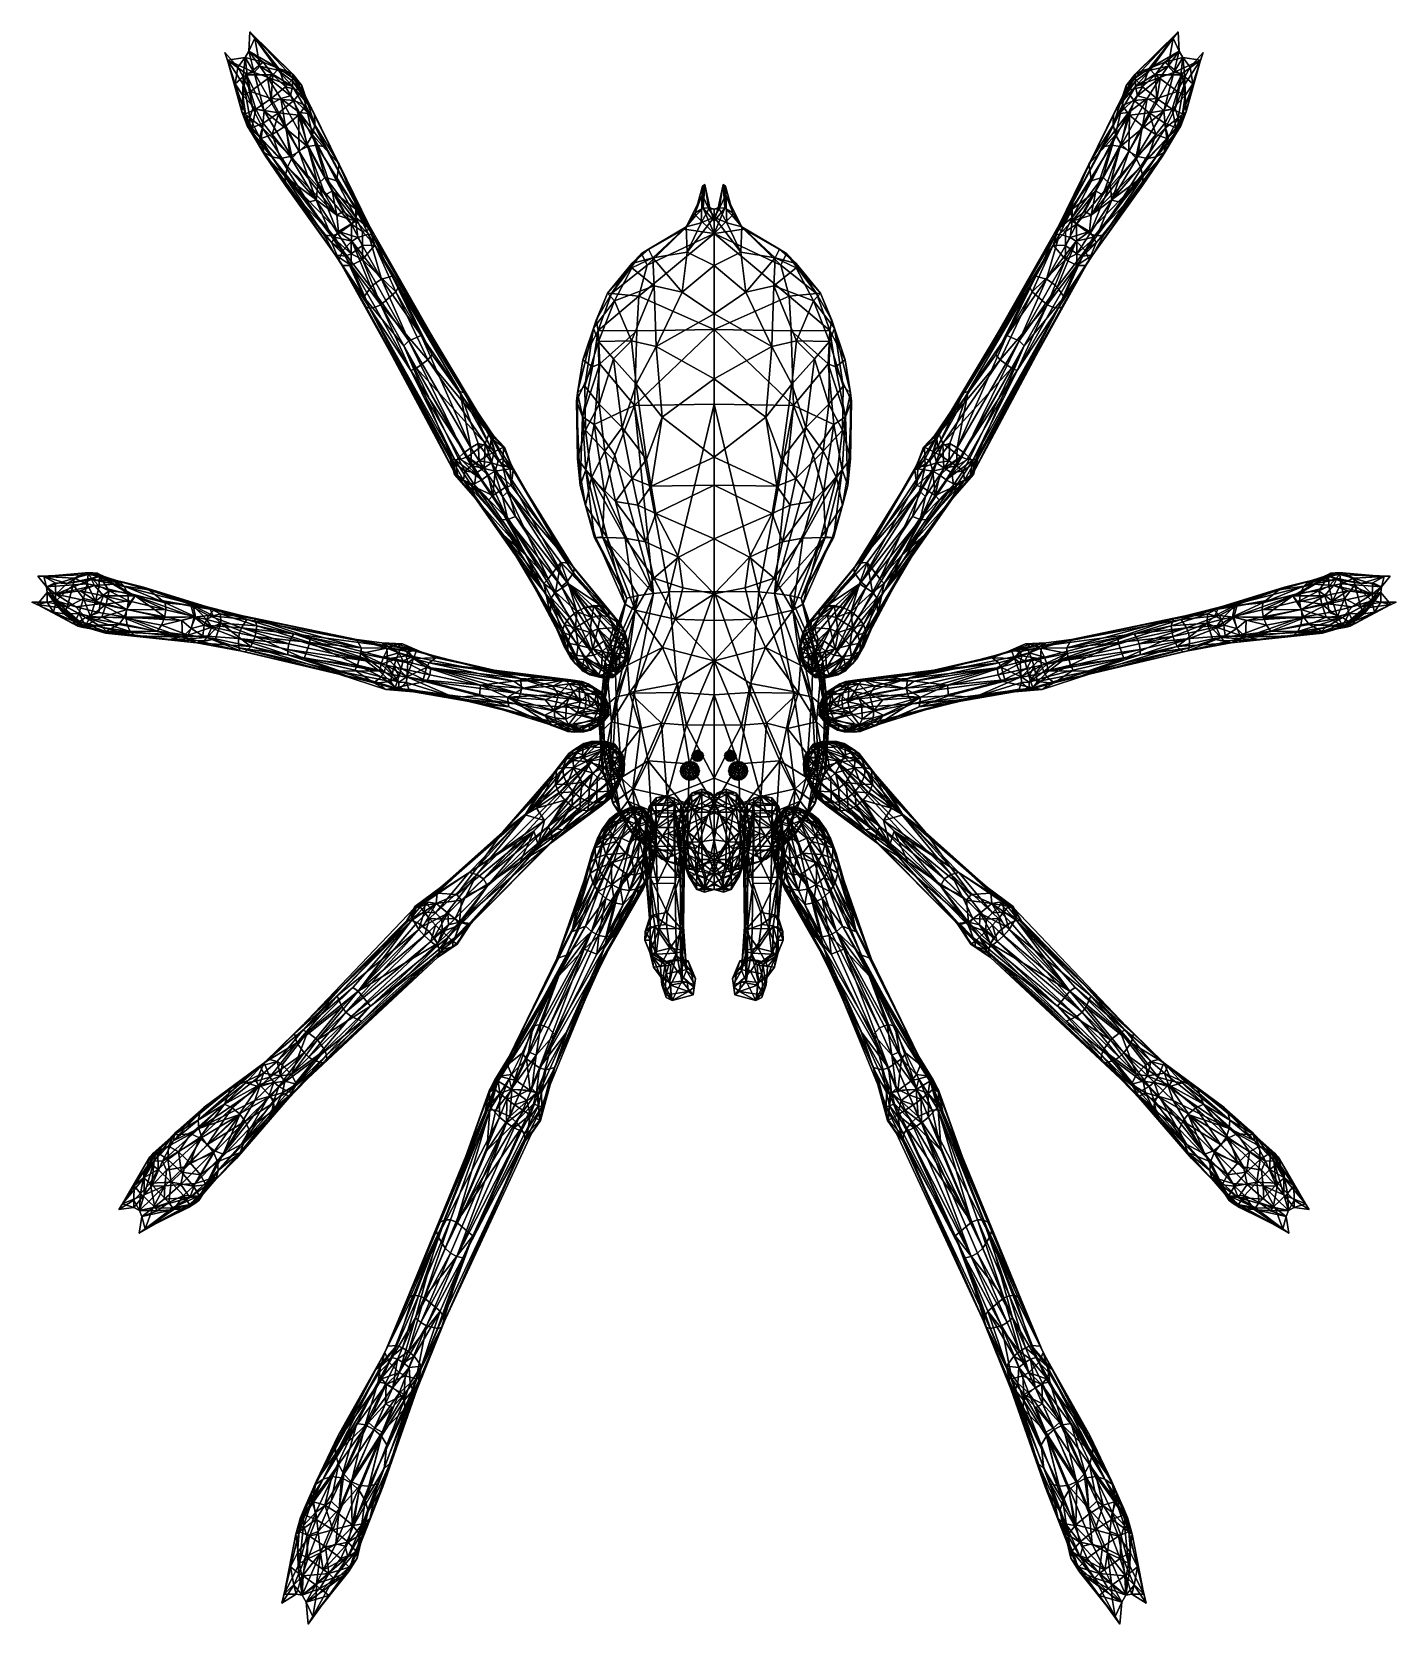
# Model space of a CAD drawing. Extents: x -0.064 to 0.064, y -0.084 to 0.065.
import ezdxf

# ---------------------------------------------------------------- set-up
doc = ezdxf.new("R2010")
doc.units = 0
doc.layers.add('TRNTULA$LWO', color=1, linetype='CONTINUOUS')

msp = doc.modelspace()

# ---------------------------------------------------------------- linework, layer by layer
at = {"layer": 'TRNTULA$LWO'}
for points in [[(-0.04364, 0.06336, 0.00161), (-0.04356, 0.06516, 0.0002), (-0.04082, 0.06172, 0.00014)], [(-0.04356, 0.06516, 0.0002), (-0.04364, 0.06336, 0.00161), (-0.04309, 0.06458, 0.00067)], [(-0.04309, 0.06458, 0.00067), (-0.04364, 0.06336, 0.00161), (-0.0426, 0.06193, 0.00324)], [(-0.04356, 0.06516, 0.0002), (-0.04009, 0.06146, 0.00006), (-0.04082, 0.06172, 0.00014)], [(-0.04356, 0.06516, 0.0002), (-0.03953, 0.06119, 0.00094), (-0.04009, 0.06146, 0.00006)], [(-0.04309, 0.06458, 0.00067), (-0.03953, 0.06119, 0.00094), (-0.04356, 0.06516, 0.0002)], [(-0.04309, 0.06458, 0.00067), (-0.04093, 0.06158, 0.00242), (-0.03953, 0.06119, 0.00094)], [(-0.04309, 0.06458, 0.00067), (-0.0426, 0.06193, 0.00324), (-0.04093, 0.06158, 0.00242)], [(0.03953, 0.06119, 0.00094), (0.04356, 0.06516, 0.0002), (0.04009, 0.06146, 0.00006)], [(0.03953, 0.06119, 0.00094), (0.04309, 0.06458, 0.00067), (0.04356, 0.06516, 0.0002)], [(0.04093, 0.06158, 0.00242), (0.04309, 0.06458, 0.00067), (0.03953, 0.06119, 0.00094)], [(0.04009, 0.06146, 0.00006), (0.04356, 0.06516, 0.0002), (0.04082, 0.06172, 0.00014)], [(0.04356, 0.06516, 0.0002), (0.04364, 0.06336, 0.00161), (0.04082, 0.06172, 0.00014)], [(0.0426, 0.06193, 0.00324), (0.04309, 0.06458, 0.00067), (0.04093, 0.06158, 0.00242)], [(0.04364, 0.06336, 0.00161), (0.04309, 0.06458, 0.00067), (0.0426, 0.06193, 0.00324)], [(0.04364, 0.06336, 0.00161), (0.04356, 0.06516, 0.0002), (0.04309, 0.06458, 0.00067)], [(-0.04591, 0.06321, 0.0002), (-0.04493, 0.06029, -0.00003), (-0.04565, 0.06251, 0.00067)], [(-0.04493, 0.06029, -0.00003), (-0.04591, 0.06321, 0.0002), (-0.04469, 0.06184, 0.00083)], [(-0.04591, 0.06321, 0.0002), (-0.04565, 0.06251, 0.00067), (-0.04469, 0.06184, 0.00083)], [(-0.04469, 0.06184, 0.00083), (-0.04565, 0.06251, 0.00067), (-0.04398, 0.06277, 0.00186)], [(-0.04398, 0.06277, 0.00186), (-0.04565, 0.06251, 0.00067), (-0.04316, 0.06135, 0.00393)], [(-0.04469, 0.06184, 0.00083), (-0.04398, 0.06277, 0.00186), (-0.04418, 0.06093, 0.00078)], [(-0.04398, 0.06277, 0.00186), (-0.04379, 0.06114, 0.00061), (-0.04418, 0.06093, 0.00078)], [(-0.04398, 0.06277, 0.00186), (-0.04364, 0.06336, 0.00161), (-0.0423, 0.06233, 0.00077)], [(-0.04316, 0.06135, 0.00393), (-0.04364, 0.06336, 0.00161), (-0.04398, 0.06277, 0.00186)], [(-0.04379, 0.06114, 0.00061), (-0.04398, 0.06277, 0.00186), (-0.0423, 0.06233, 0.00077)], [(-0.04364, 0.06336, 0.00161), (-0.04082, 0.06172, 0.00014), (-0.0423, 0.06233, 0.00077)], [(-0.0426, 0.06193, 0.00324), (-0.04364, 0.06336, 0.00161), (-0.04316, 0.06135, 0.00393)], [(0.04082, 0.06172, 0.00014), (0.04364, 0.06336, 0.00161), (0.0423, 0.06233, 0.00077)], [(0.04364, 0.06336, 0.00161), (0.04398, 0.06277, 0.00186), (0.0423, 0.06233, 0.00077)], [(0.04398, 0.06277, 0.00186), (0.04379, 0.06114, 0.00061), (0.0423, 0.06233, 0.00077)], [(0.04364, 0.06336, 0.00161), (0.0426, 0.06193, 0.00324), (0.04316, 0.06135, 0.00393)], [(0.04364, 0.06336, 0.00161), (0.04316, 0.06135, 0.00393), (0.04398, 0.06277, 0.00186)], [(0.04565, 0.06251, 0.00067), (0.04398, 0.06277, 0.00186), (0.04316, 0.06135, 0.00393)], [(0.04379, 0.06114, 0.00061), (0.04398, 0.06277, 0.00186), (0.04418, 0.06093, 0.00078)], [(0.04398, 0.06277, 0.00186), (0.04469, 0.06184, 0.00083), (0.04418, 0.06093, 0.00078)], [(0.04565, 0.06251, 0.00067), (0.04469, 0.06184, 0.00083), (0.04398, 0.06277, 0.00186)], [(0.04591, 0.06321, 0.0002), (0.04493, 0.06029, -0.00003), (0.04469, 0.06184, 0.00083)], [(0.04565, 0.06251, 0.00067), (0.04591, 0.06321, 0.0002), (0.04469, 0.06184, 0.00083)], [(0.04493, 0.06029, -0.00003), (0.04591, 0.06321, 0.0002), (0.04565, 0.06251, 0.00067)], [(-0.04407, 0.06011, 0.00289), (-0.04565, 0.06251, 0.00067), (-0.0443, 0.05766, 0.00094)], [(-0.0443, 0.05766, 0.00094), (-0.04565, 0.06251, 0.00067), (-0.04493, 0.06029, -0.00003)], [(-0.04565, 0.06251, 0.00067), (-0.04394, 0.06126, 0.00299), (-0.04316, 0.06135, 0.00393)], [(-0.04565, 0.06251, 0.00067), (-0.04407, 0.06011, 0.00289), (-0.04394, 0.06126, 0.00299)], [(-0.04493, 0.06029, -0.00003), (-0.04469, 0.06184, 0.00083), (-0.04418, 0.06093, 0.00078)], [(-0.04327, 0.05798, 0.00658), (-0.04394, 0.06126, 0.00299), (-0.04407, 0.06011, 0.00289)], [(-0.04316, 0.06135, 0.00393), (-0.04394, 0.06126, 0.00299), (-0.04222, 0.05774, 0.00861)], [(-0.04394, 0.06126, 0.00299), (-0.04327, 0.05798, 0.00658), (-0.04222, 0.05774, 0.00861)], [(-0.04139, 0.06114, -0.00014), (-0.04379, 0.06114, 0.00061), (-0.0423, 0.06233, 0.00077)], [(-0.0419, 0.06091, 0.00518), (-0.0426, 0.06193, 0.00324), (-0.04316, 0.06135, 0.00393)], [(-0.04149, 0.05843, 0.00875), (-0.04316, 0.06135, 0.00393), (-0.04222, 0.05774, 0.00861)], [(-0.04316, 0.06135, 0.00393), (-0.04149, 0.05843, 0.00875), (-0.0419, 0.06091, 0.00518)], [(-0.0419, 0.06091, 0.00518), (-0.03956, 0.06004, 0.0061), (-0.0426, 0.06193, 0.00324)], [(-0.03956, 0.06004, 0.0061), (-0.04093, 0.06158, 0.00242), (-0.0426, 0.06193, 0.00324)], [(-0.04082, 0.06172, 0.00014), (-0.04139, 0.06114, -0.00014), (-0.0423, 0.06233, 0.00077)], [(-0.0402, 0.05999, -0.00025), (-0.04139, 0.06114, -0.00014), (-0.04082, 0.06172, 0.00014)], [(-0.03956, 0.06004, 0.0061), (-0.03954, 0.06054, 0.00383), (-0.04093, 0.06158, 0.00242)], [(-0.03954, 0.06054, 0.00383), (-0.03953, 0.06119, 0.00094), (-0.04093, 0.06158, 0.00242)], [(-0.03946, 0.06078, 0.00012), (-0.0402, 0.05999, -0.00025), (-0.04082, 0.06172, 0.00014)], [(-0.04009, 0.06146, 0.00006), (-0.03946, 0.06078, 0.00012), (-0.04082, 0.06172, 0.00014)], [(-0.03953, 0.06119, 0.00094), (-0.03946, 0.06078, 0.00012), (-0.04009, 0.06146, 0.00006)], [(0.0402, 0.05999, -0.00025), (0.03946, 0.06078, 0.00012), (0.04082, 0.06172, 0.00014)], [(0.03946, 0.06078, 0.00012), (0.04009, 0.06146, 0.00006), (0.04082, 0.06172, 0.00014)], [(0.03946, 0.06078, 0.00012), (0.03953, 0.06119, 0.00094), (0.04009, 0.06146, 0.00006)], [(0.03953, 0.06119, 0.00094), (0.03954, 0.06054, 0.00383), (0.04093, 0.06158, 0.00242)], [(0.03954, 0.06054, 0.00383), (0.03956, 0.06004, 0.0061), (0.04093, 0.06158, 0.00242)], [(0.03956, 0.06004, 0.0061), (0.0419, 0.06091, 0.00518), (0.0426, 0.06193, 0.00324)], [(0.04093, 0.06158, 0.00242), (0.03956, 0.06004, 0.0061), (0.0426, 0.06193, 0.00324)], [(0.04139, 0.06114, -0.00014), (0.0402, 0.05999, -0.00025), (0.04082, 0.06172, 0.00014)], [(0.04139, 0.06114, -0.00014), (0.04082, 0.06172, 0.00014), (0.0423, 0.06233, 0.00077)], [(0.04379, 0.06114, 0.00061), (0.04139, 0.06114, -0.00014), (0.0423, 0.06233, 0.00077)], [(0.04316, 0.06135, 0.00393), (0.04149, 0.05843, 0.00875), (0.04222, 0.05774, 0.00861)], [(0.04149, 0.05843, 0.00875), (0.04316, 0.06135, 0.00393), (0.0419, 0.06091, 0.00518)], [(0.0426, 0.06193, 0.00324), (0.0419, 0.06091, 0.00518), (0.04316, 0.06135, 0.00393)], [(0.04394, 0.06126, 0.00299), (0.04316, 0.06135, 0.00393), (0.04222, 0.05774, 0.00861)], [(0.04327, 0.05798, 0.00658), (0.04394, 0.06126, 0.00299), (0.04222, 0.05774, 0.00861)], [(0.04394, 0.06126, 0.00299), (0.04565, 0.06251, 0.00067), (0.04316, 0.06135, 0.00393)], [(0.04394, 0.06126, 0.00299), (0.04327, 0.05798, 0.00658), (0.04407, 0.06011, 0.00289)], [(0.04407, 0.06011, 0.00289), (0.04565, 0.06251, 0.00067), (0.04394, 0.06126, 0.00299)], [(0.04565, 0.06251, 0.00067), (0.04407, 0.06011, 0.00289), (0.0443, 0.05766, 0.00094)], [(0.04469, 0.06184, 0.00083), (0.04493, 0.06029, -0.00003), (0.04418, 0.06093, 0.00078)], [(0.04565, 0.06251, 0.00067), (0.0443, 0.05766, 0.00094), (0.04493, 0.06029, -0.00003)], [(-0.0442, 0.0592, 0.00015), (-0.04493, 0.06029, -0.00003), (-0.04418, 0.06093, 0.00078)], [(-0.04493, 0.06029, -0.00003), (-0.04426, 0.05834, 0.00006), (-0.0443, 0.05766, 0.00094)], [(-0.04426, 0.05834, 0.00006), (-0.04493, 0.06029, -0.00003), (-0.0442, 0.0592, 0.00015)], [(-0.04354, 0.0571, 0.0061), (-0.04407, 0.06011, 0.00289), (-0.0443, 0.05766, 0.00094)], [(-0.0442, 0.0592, 0.00015), (-0.04418, 0.06093, 0.00078), (-0.04349, 0.05957, -0.00014)], [(-0.04379, 0.06114, 0.00061), (-0.04349, 0.05957, -0.00014), (-0.04418, 0.06093, 0.00078)], [(-0.04354, 0.0571, 0.0061), (-0.04327, 0.05798, 0.00658), (-0.04407, 0.06011, 0.00289)], [(-0.04349, 0.05957, -0.00014), (-0.04379, 0.06114, 0.00061), (-0.04139, 0.06114, -0.00014)], [(-0.04139, 0.06114, -0.00014), (-0.04156, 0.0589, -0.00038), (-0.04349, 0.05957, -0.00014)], [(-0.04064, 0.05892, 0.00861), (-0.0419, 0.06091, 0.00518), (-0.04149, 0.05843, 0.00875)], [(-0.04064, 0.05892, 0.00861), (-0.03975, 0.05917, 0.00824), (-0.0419, 0.06091, 0.00518)], [(-0.03975, 0.05917, 0.00824), (-0.03956, 0.06004, 0.0061), (-0.0419, 0.06091, 0.00518)], [(-0.04156, 0.0589, -0.00038), (-0.04139, 0.06114, -0.00014), (-0.0402, 0.05999, -0.00025)], [(-0.0402, 0.05999, -0.00025), (-0.03943, 0.05872, 0.00061), (-0.04156, 0.0589, -0.00038)], [(-0.03946, 0.06078, 0.00012), (-0.03868, 0.05962, 0.00098), (-0.0402, 0.05999, -0.00025)], [(-0.03943, 0.05872, 0.00061), (-0.0402, 0.05999, -0.00025), (-0.03868, 0.05962, 0.00098)], [(-0.03804, 0.05751, 0.01004), (-0.03956, 0.06004, 0.0061), (-0.03975, 0.05917, 0.00824)], [(-0.03778, 0.058, 0.00844), (-0.03954, 0.06054, 0.00383), (-0.03956, 0.06004, 0.0061)], [(-0.03804, 0.05751, 0.01004), (-0.03778, 0.058, 0.00844), (-0.03956, 0.06004, 0.0061)], [(-0.03837, 0.05917, 0.00518), (-0.03953, 0.06119, 0.00094), (-0.03954, 0.06054, 0.00383)], [(-0.03778, 0.058, 0.00844), (-0.03837, 0.05917, 0.00518), (-0.03954, 0.06054, 0.00383)], [(-0.03953, 0.06119, 0.00094), (-0.03837, 0.05917, 0.00518), (-0.03866, 0.06012, 0.00134)], [(-0.03953, 0.06119, 0.00094), (-0.03866, 0.06012, 0.00134), (-0.03946, 0.06078, 0.00012)], [(-0.03868, 0.05962, 0.00098), (-0.03946, 0.06078, 0.00012), (-0.03866, 0.06012, 0.00134)], [(-0.0383, 0.05826, 0.00251), (-0.03868, 0.05962, 0.00098), (-0.03866, 0.06012, 0.00134)], [(-0.03745, 0.05643, 0.00627), (-0.03866, 0.06012, 0.00134), (-0.03837, 0.05917, 0.00518)], [(-0.03866, 0.06012, 0.00134), (-0.03745, 0.05643, 0.00627), (-0.0383, 0.05826, 0.00251)], [(0.03866, 0.06012, 0.00134), (0.03745, 0.05643, 0.00627), (0.03837, 0.05917, 0.00518)], [(0.03745, 0.05643, 0.00627), (0.03866, 0.06012, 0.00134), (0.0383, 0.05826, 0.00251)], [(0.03954, 0.06054, 0.00383), (0.03778, 0.058, 0.00844), (0.03956, 0.06004, 0.0061)], [(0.03837, 0.05917, 0.00518), (0.03778, 0.058, 0.00844), (0.03954, 0.06054, 0.00383)], [(0.03778, 0.058, 0.00844), (0.03804, 0.05751, 0.01004), (0.03956, 0.06004, 0.0061)], [(0.03956, 0.06004, 0.0061), (0.03804, 0.05751, 0.01004), (0.03975, 0.05917, 0.00824)], [(0.03868, 0.05962, 0.00098), (0.0383, 0.05826, 0.00251), (0.03866, 0.06012, 0.00134)], [(0.03953, 0.06119, 0.00094), (0.03837, 0.05917, 0.00518), (0.03954, 0.06054, 0.00383)], [(0.03837, 0.05917, 0.00518), (0.03953, 0.06119, 0.00094), (0.03866, 0.06012, 0.00134)], [(0.03866, 0.06012, 0.00134), (0.03953, 0.06119, 0.00094), (0.03946, 0.06078, 0.00012)], [(0.03946, 0.06078, 0.00012), (0.03868, 0.05962, 0.00098), (0.03866, 0.06012, 0.00134)], [(0.03868, 0.05962, 0.00098), (0.03946, 0.06078, 0.00012), (0.0402, 0.05999, -0.00025)], [(0.0402, 0.05999, -0.00025), (0.03943, 0.05872, 0.00061), (0.03868, 0.05962, 0.00098)], [(0.03943, 0.05872, 0.00061), (0.0402, 0.05999, -0.00025), (0.04156, 0.0589, -0.00038)], [(0.03956, 0.06004, 0.0061), (0.03975, 0.05917, 0.00824), (0.0419, 0.06091, 0.00518)], [(0.03975, 0.05917, 0.00824), (0.04064, 0.05892, 0.00861), (0.0419, 0.06091, 0.00518)], [(0.04139, 0.06114, -0.00014), (0.04156, 0.0589, -0.00038), (0.0402, 0.05999, -0.00025)], [(0.0419, 0.06091, 0.00518), (0.04064, 0.05892, 0.00861), (0.04149, 0.05843, 0.00875)], [(0.04379, 0.06114, 0.00061), (0.04349, 0.05957, -0.00014), (0.04139, 0.06114, -0.00014)], [(0.04156, 0.0589, -0.00038), (0.04139, 0.06114, -0.00014), (0.04349, 0.05957, -0.00014)], [(0.04327, 0.05798, 0.00658), (0.04354, 0.0571, 0.0061), (0.04407, 0.06011, 0.00289)], [(0.04349, 0.05957, -0.00014), (0.04379, 0.06114, 0.00061), (0.04418, 0.06093, 0.00078)], [(0.04418, 0.06093, 0.00078), (0.0442, 0.0592, 0.00015), (0.04349, 0.05957, -0.00014)], [(0.04407, 0.06011, 0.00289), (0.04354, 0.0571, 0.0061), (0.0443, 0.05766, 0.00094)], [(0.04493, 0.06029, -0.00003), (0.0442, 0.0592, 0.00015), (0.04418, 0.06093, 0.00078)], [(0.04493, 0.06029, -0.00003), (0.04426, 0.05834, 0.00006), (0.0442, 0.0592, 0.00015)], [(0.04426, 0.05834, 0.00006), (0.04493, 0.06029, -0.00003), (0.0443, 0.05766, 0.00094)], [(-0.04426, 0.05834, 0.00006), (-0.04395, 0.05746, 0.00012), (-0.0443, 0.05766, 0.00094)], [(-0.04395, 0.05746, 0.00012), (-0.04426, 0.05834, 0.00006), (-0.0442, 0.0592, 0.00015)], [(-0.04349, 0.05957, -0.00014), (-0.04299, 0.05792, -0.00025), (-0.0442, 0.0592, 0.00015)], [(-0.04395, 0.05746, 0.00012), (-0.0442, 0.0592, 0.00015), (-0.04299, 0.05792, -0.00025)], [(-0.04299, 0.05792, -0.00025), (-0.04349, 0.05957, -0.00014), (-0.04156, 0.0589, -0.00038)], [(-0.04156, 0.0589, -0.00038), (-0.04082, 0.05758, 0.00048), (-0.04299, 0.05792, -0.00025)], [(-0.04017, 0.05611, 0.01202), (-0.04149, 0.05843, 0.00875), (-0.04222, 0.05774, 0.00861)], [(-0.04082, 0.05758, 0.00048), (-0.04156, 0.0589, -0.00038), (-0.03943, 0.05872, 0.00061)], [(-0.04149, 0.05843, 0.00875), (-0.04017, 0.05611, 0.01202), (-0.04064, 0.05892, 0.00861)], [(-0.03943, 0.05872, 0.00061), (-0.03899, 0.05735, 0.00218), (-0.04082, 0.05758, 0.00048)], [(-0.03889, 0.05759, 0.01048), (-0.03975, 0.05917, 0.00824), (-0.04064, 0.05892, 0.00861)], [(-0.03815, 0.0544, 0.0143), (-0.04064, 0.05892, 0.00861), (-0.04017, 0.05611, 0.01202)], [(-0.03815, 0.0544, 0.0143), (-0.03889, 0.05759, 0.01048), (-0.04064, 0.05892, 0.00861)], [(-0.03889, 0.05759, 0.01048), (-0.03804, 0.05751, 0.01004), (-0.03975, 0.05917, 0.00824)], [(-0.03868, 0.05962, 0.00098), (-0.0383, 0.05826, 0.00251), (-0.03943, 0.05872, 0.00061)], [(-0.03899, 0.05735, 0.00218), (-0.03943, 0.05872, 0.00061), (-0.0383, 0.05826, 0.00251)], [(-0.0383, 0.05826, 0.00251), (-0.03767, 0.0555, 0.00603), (-0.03899, 0.05735, 0.00218)], [(-0.03837, 0.05917, 0.00518), (-0.03748, 0.05734, 0.00655), (-0.03745, 0.05643, 0.00627)], [(-0.03837, 0.05917, 0.00518), (-0.03239, 0.04705, 0.02019), (-0.03748, 0.05734, 0.00655)], [(-0.03778, 0.058, 0.00844), (-0.03239, 0.04705, 0.02019), (-0.03837, 0.05917, 0.00518)], [(-0.03767, 0.0555, 0.00603), (-0.0383, 0.05826, 0.00251), (-0.03745, 0.05643, 0.00627)], [(0.03239, 0.04705, 0.02019), (0.03837, 0.05917, 0.00518), (0.03748, 0.05734, 0.00655)], [(0.03239, 0.04705, 0.02019), (0.03778, 0.058, 0.00844), (0.03837, 0.05917, 0.00518)], [(0.03748, 0.05734, 0.00655), (0.03837, 0.05917, 0.00518), (0.03745, 0.05643, 0.00627)], [(0.0383, 0.05826, 0.00251), (0.03767, 0.0555, 0.00603), (0.03745, 0.05643, 0.00627)], [(0.03767, 0.0555, 0.00603), (0.0383, 0.05826, 0.00251), (0.03899, 0.05735, 0.00218)], [(0.03804, 0.05751, 0.01004), (0.03889, 0.05759, 0.01048), (0.03975, 0.05917, 0.00824)], [(0.04064, 0.05892, 0.00861), (0.03815, 0.0544, 0.0143), (0.04017, 0.05611, 0.01202)], [(0.03889, 0.05759, 0.01048), (0.03815, 0.0544, 0.0143), (0.04064, 0.05892, 0.00861)], [(0.0383, 0.05826, 0.00251), (0.03868, 0.05962, 0.00098), (0.03943, 0.05872, 0.00061)], [(0.03943, 0.05872, 0.00061), (0.03899, 0.05735, 0.00218), (0.0383, 0.05826, 0.00251)], [(0.03975, 0.05917, 0.00824), (0.03889, 0.05759, 0.01048), (0.04064, 0.05892, 0.00861)], [(0.03899, 0.05735, 0.00218), (0.03943, 0.05872, 0.00061), (0.04082, 0.05758, 0.00048)], [(0.04156, 0.0589, -0.00038), (0.04082, 0.05758, 0.00048), (0.03943, 0.05872, 0.00061)], [(0.04017, 0.05611, 0.01202), (0.04149, 0.05843, 0.00875), (0.04064, 0.05892, 0.00861)], [(0.04149, 0.05843, 0.00875), (0.04017, 0.05611, 0.01202), (0.04222, 0.05774, 0.00861)], [(0.04082, 0.05758, 0.00048), (0.04156, 0.0589, -0.00038), (0.04299, 0.05792, -0.00025)], [(0.04349, 0.05957, -0.00014), (0.04299, 0.05792, -0.00025), (0.04156, 0.0589, -0.00038)], [(0.04299, 0.05792, -0.00025), (0.04349, 0.05957, -0.00014), (0.0442, 0.0592, 0.00015)], [(0.0442, 0.0592, 0.00015), (0.04395, 0.05746, 0.00012), (0.04299, 0.05792, -0.00025)], [(0.04426, 0.05834, 0.00006), (0.04395, 0.05746, 0.00012), (0.0442, 0.0592, 0.00015)], [(0.04395, 0.05746, 0.00012), (0.04426, 0.05834, 0.00006), (0.0443, 0.05766, 0.00094)], [(-0.04354, 0.0571, 0.0061), (-0.0443, 0.05766, 0.00094), (-0.04354, 0.05626, 0.00559)], [(-0.0443, 0.05766, 0.00094), (-0.04379, 0.05633, 0.00134), (-0.0433, 0.05552, 0.00518)], [(-0.04395, 0.05746, 0.00012), (-0.04335, 0.05616, 0.00097), (-0.0443, 0.05766, 0.00094)], [(-0.04379, 0.05633, 0.00134), (-0.0443, 0.05766, 0.00094), (-0.04335, 0.05616, 0.00097)], [(-0.0433, 0.05552, 0.00518), (-0.04354, 0.05626, 0.00559), (-0.0443, 0.05766, 0.00094)], [(-0.04395, 0.05746, 0.00012), (-0.04299, 0.05792, -0.00025), (-0.04335, 0.05616, 0.00097)], [(-0.04327, 0.05798, 0.00658), (-0.04354, 0.0571, 0.0061), (-0.04235, 0.05616, 0.00937)], [(-0.04354, 0.0571, 0.0061), (-0.04354, 0.05626, 0.00559), (-0.04266, 0.05527, 0.00892)], [(-0.04266, 0.05527, 0.00892), (-0.04235, 0.05616, 0.00937), (-0.04354, 0.0571, 0.0061)], [(-0.04299, 0.05792, -0.00025), (-0.04231, 0.0566, 0.0006), (-0.04335, 0.05616, 0.00097)], [(-0.04235, 0.05616, 0.00937), (-0.04222, 0.05774, 0.00861), (-0.04327, 0.05798, 0.00658)], [(-0.04231, 0.0566, 0.0006), (-0.04299, 0.05792, -0.00025), (-0.04082, 0.05758, 0.00048)], [(-0.04222, 0.05774, 0.00861), (-0.04235, 0.05616, 0.00937), (-0.03959, 0.05333, 0.0143)], [(-0.04231, 0.0566, 0.0006), (-0.04082, 0.05758, 0.00048), (-0.04146, 0.05552, 0.00218)], [(-0.04222, 0.05774, 0.00861), (-0.03959, 0.05333, 0.0143), (-0.04017, 0.05611, 0.01202)], [(-0.04082, 0.05758, 0.00048), (-0.04017, 0.05634, 0.00207), (-0.04146, 0.05552, 0.00218)], [(-0.04017, 0.05634, 0.00207), (-0.04082, 0.05758, 0.00048), (-0.03899, 0.05735, 0.00218)], [(-0.04017, 0.05634, 0.00207), (-0.03899, 0.05735, 0.00218), (-0.03891, 0.05394, 0.00581)], [(-0.03899, 0.05735, 0.00218), (-0.03817, 0.05465, 0.00587), (-0.03891, 0.05394, 0.00581)], [(-0.03817, 0.05465, 0.00587), (-0.03899, 0.05735, 0.00218), (-0.03767, 0.0555, 0.00603)], [(-0.03729, 0.05452, 0.01403), (-0.03889, 0.05759, 0.01048), (-0.03815, 0.0544, 0.0143)], [(-0.03729, 0.05452, 0.01403), (-0.03648, 0.05437, 0.01364), (-0.03889, 0.05759, 0.01048)], [(-0.03648, 0.05437, 0.01364), (-0.03804, 0.05751, 0.01004), (-0.03889, 0.05759, 0.01048)], [(-0.03203, 0.04612, 0.02179), (-0.03778, 0.058, 0.00844), (-0.03804, 0.05751, 0.01004)], [(-0.03648, 0.05437, 0.01364), (-0.03203, 0.04612, 0.02179), (-0.03804, 0.05751, 0.01004)], [(-0.03778, 0.058, 0.00844), (-0.03203, 0.04612, 0.02179), (-0.03239, 0.04705, 0.02019)], [(-0.03748, 0.05734, 0.00655), (-0.03518, 0.05275, 0.01232), (-0.03745, 0.05643, 0.00627)], [(-0.03239, 0.04705, 0.02019), (-0.03518, 0.05275, 0.01232), (-0.03748, 0.05734, 0.00655)], [(0.03778, 0.058, 0.00844), (0.03203, 0.04612, 0.02179), (0.03804, 0.05751, 0.01004)], [(0.03203, 0.04612, 0.02179), (0.03778, 0.058, 0.00844), (0.03239, 0.04705, 0.02019)], [(0.03203, 0.04612, 0.02179), (0.03648, 0.05437, 0.01364), (0.03804, 0.05751, 0.01004)], [(0.03518, 0.05275, 0.01232), (0.03239, 0.04705, 0.02019), (0.03748, 0.05734, 0.00655)], [(0.03518, 0.05275, 0.01232), (0.03748, 0.05734, 0.00655), (0.03745, 0.05643, 0.00627)], [(0.03648, 0.05437, 0.01364), (0.03729, 0.05452, 0.01403), (0.03889, 0.05759, 0.01048)], [(0.03804, 0.05751, 0.01004), (0.03648, 0.05437, 0.01364), (0.03889, 0.05759, 0.01048)], [(0.03889, 0.05759, 0.01048), (0.03729, 0.05452, 0.01403), (0.03815, 0.0544, 0.0143)], [(0.03899, 0.05735, 0.00218), (0.03817, 0.05465, 0.00587), (0.03767, 0.0555, 0.00603)], [(0.03817, 0.05465, 0.00587), (0.03899, 0.05735, 0.00218), (0.03891, 0.05394, 0.00581)], [(0.03899, 0.05735, 0.00218), (0.04017, 0.05634, 0.00207), (0.03891, 0.05394, 0.00581)], [(0.04082, 0.05758, 0.00048), (0.04017, 0.05634, 0.00207), (0.03899, 0.05735, 0.00218)], [(0.03959, 0.05333, 0.0143), (0.04222, 0.05774, 0.00861), (0.04017, 0.05611, 0.01202)], [(0.04235, 0.05616, 0.00937), (0.04222, 0.05774, 0.00861), (0.03959, 0.05333, 0.0143)], [(0.04017, 0.05634, 0.00207), (0.04082, 0.05758, 0.00048), (0.04146, 0.05552, 0.00218)], [(0.04299, 0.05792, -0.00025), (0.04231, 0.0566, 0.0006), (0.04082, 0.05758, 0.00048)], [(0.04082, 0.05758, 0.00048), (0.04231, 0.0566, 0.0006), (0.04146, 0.05552, 0.00218)], [(0.04222, 0.05774, 0.00861), (0.04235, 0.05616, 0.00937), (0.04327, 0.05798, 0.00658)], [(0.04231, 0.0566, 0.0006), (0.04299, 0.05792, -0.00025), (0.04335, 0.05616, 0.00097)], [(0.04354, 0.0571, 0.0061), (0.04327, 0.05798, 0.00658), (0.04235, 0.05616, 0.00937)], [(0.04235, 0.05616, 0.00937), (0.04266, 0.05527, 0.00892), (0.04354, 0.0571, 0.0061)], [(0.04354, 0.05626, 0.00559), (0.04354, 0.0571, 0.0061), (0.04266, 0.05527, 0.00892)], [(0.04299, 0.05792, -0.00025), (0.04395, 0.05746, 0.00012), (0.04335, 0.05616, 0.00097)], [(0.04379, 0.05633, 0.00134), (0.0443, 0.05766, 0.00094), (0.0433, 0.05552, 0.00518)], [(0.04354, 0.05626, 0.00559), (0.0433, 0.05552, 0.00518), (0.0443, 0.05766, 0.00094)], [(0.04335, 0.05616, 0.00097), (0.04395, 0.05746, 0.00012), (0.0443, 0.05766, 0.00094)], [(0.0443, 0.05766, 0.00094), (0.04379, 0.05633, 0.00134), (0.04335, 0.05616, 0.00097)], [(0.0443, 0.05766, 0.00094), (0.04354, 0.0571, 0.0061), (0.04354, 0.05626, 0.00559)], [(-0.0415, 0.05343, 0.00627), (-0.04379, 0.05633, 0.00134), (-0.04249, 0.05516, 0.0025)], [(-0.04379, 0.05633, 0.00134), (-0.04335, 0.05616, 0.00097), (-0.04249, 0.05516, 0.0025)], [(-0.0415, 0.05343, 0.00627), (-0.0433, 0.05552, 0.00518), (-0.04379, 0.05633, 0.00134)], [(-0.04354, 0.05626, 0.00559), (-0.04214, 0.05358, 0.00956), (-0.04266, 0.05527, 0.00892)], [(-0.04354, 0.05626, 0.00559), (-0.0433, 0.05552, 0.00518), (-0.04214, 0.05358, 0.00956)], [(-0.04335, 0.05616, 0.00097), (-0.04231, 0.0566, 0.0006), (-0.04249, 0.05516, 0.0025)], [(-0.0433, 0.05552, 0.00518), (-0.04222, 0.05383, 0.00655), (-0.04214, 0.05358, 0.00956)], [(-0.0433, 0.05552, 0.00518), (-0.0415, 0.05343, 0.00627), (-0.04222, 0.05383, 0.00655)], [(-0.04235, 0.05616, 0.00937), (-0.04266, 0.05527, 0.00892), (-0.04003, 0.05249, 0.01403)], [(-0.04231, 0.0566, 0.0006), (-0.04146, 0.05552, 0.00218), (-0.04249, 0.05516, 0.0025)], [(-0.04249, 0.05516, 0.0025), (-0.04146, 0.05552, 0.00218), (-0.04067, 0.05328, 0.00603)], [(-0.04235, 0.05616, 0.00937), (-0.04003, 0.05249, 0.01403), (-0.03959, 0.05333, 0.0143)], [(-0.04146, 0.05552, 0.00218), (-0.04017, 0.05634, 0.00207), (-0.03978, 0.05346, 0.00587)], [(-0.04146, 0.05552, 0.00218), (-0.03978, 0.05346, 0.00587), (-0.04067, 0.05328, 0.00603)], [(-0.04017, 0.05634, 0.00207), (-0.03891, 0.05394, 0.00581), (-0.03978, 0.05346, 0.00587)], [(-0.04017, 0.05611, 0.01202), (-0.03894, 0.054, 0.0144), (-0.03815, 0.0544, 0.0143)], [(-0.04017, 0.05611, 0.01202), (-0.03959, 0.05333, 0.0143), (-0.03894, 0.054, 0.0144)], [(-0.03767, 0.0555, 0.00603), (-0.03647, 0.05153, 0.01012), (-0.03817, 0.05465, 0.00587)], [(-0.03745, 0.05643, 0.00627), (-0.03518, 0.05275, 0.01232), (-0.03767, 0.0555, 0.00603)], [(-0.03518, 0.05275, 0.01232), (-0.03541, 0.0512, 0.01163), (-0.03767, 0.0555, 0.00603)], [(-0.03767, 0.0555, 0.00603), (-0.03541, 0.0512, 0.01163), (-0.03647, 0.05153, 0.01012)], [(0.03518, 0.05275, 0.01232), (0.03745, 0.05643, 0.00627), (0.03767, 0.0555, 0.00603)], [(0.03541, 0.0512, 0.01163), (0.03518, 0.05275, 0.01232), (0.03767, 0.0555, 0.00603)], [(0.03541, 0.0512, 0.01163), (0.03767, 0.0555, 0.00603), (0.03647, 0.05153, 0.01012)], [(0.03647, 0.05153, 0.01012), (0.03767, 0.0555, 0.00603), (0.03817, 0.05465, 0.00587)], [(0.03894, 0.054, 0.0144), (0.04017, 0.05611, 0.01202), (0.03815, 0.0544, 0.0143)], [(0.03891, 0.05394, 0.00581), (0.04017, 0.05634, 0.00207), (0.03978, 0.05346, 0.00587)], [(0.03959, 0.05333, 0.0143), (0.04017, 0.05611, 0.01202), (0.03894, 0.054, 0.0144)], [(0.04003, 0.05249, 0.01403), (0.04235, 0.05616, 0.00937), (0.03959, 0.05333, 0.0143)], [(0.04017, 0.05634, 0.00207), (0.04146, 0.05552, 0.00218), (0.03978, 0.05346, 0.00587)], [(0.03978, 0.05346, 0.00587), (0.04146, 0.05552, 0.00218), (0.04067, 0.05328, 0.00603)], [(0.04266, 0.05527, 0.00892), (0.04235, 0.05616, 0.00937), (0.04003, 0.05249, 0.01403)], [(0.04146, 0.05552, 0.00218), (0.04249, 0.05516, 0.0025), (0.04067, 0.05328, 0.00603)], [(0.04146, 0.05552, 0.00218), (0.04231, 0.0566, 0.0006), (0.04249, 0.05516, 0.0025)], [(0.04379, 0.05633, 0.00134), (0.0415, 0.05343, 0.00627), (0.04249, 0.05516, 0.0025)], [(0.0433, 0.05552, 0.00518), (0.0415, 0.05343, 0.00627), (0.04379, 0.05633, 0.00134)], [(0.0415, 0.05343, 0.00627), (0.0433, 0.05552, 0.00518), (0.04222, 0.05383, 0.00655)], [(0.04214, 0.05358, 0.00956), (0.04354, 0.05626, 0.00559), (0.04266, 0.05527, 0.00892)], [(0.0433, 0.05552, 0.00518), (0.04354, 0.05626, 0.00559), (0.04214, 0.05358, 0.00956)], [(0.04222, 0.05383, 0.00655), (0.0433, 0.05552, 0.00518), (0.04214, 0.05358, 0.00956)], [(0.04231, 0.0566, 0.0006), (0.04335, 0.05616, 0.00097), (0.04249, 0.05516, 0.0025)], [(0.04335, 0.05616, 0.00097), (0.04379, 0.05633, 0.00134), (0.04249, 0.05516, 0.0025)], [(-0.04266, 0.05527, 0.00892), (-0.04024, 0.05159, 0.01364), (-0.04003, 0.05249, 0.01403)], [(-0.04266, 0.05527, 0.00892), (-0.04214, 0.05358, 0.00956), (-0.04024, 0.05159, 0.01364)], [(-0.0415, 0.05343, 0.00627), (-0.04249, 0.05516, 0.0025), (-0.04067, 0.05328, 0.00603)], [(-0.04222, 0.05383, 0.00655), (-0.03554, 0.04423, 0.01963), (-0.04214, 0.05358, 0.00956)], [(-0.03554, 0.04423, 0.01963), (-0.04222, 0.05383, 0.00655), (-0.03657, 0.04608, 0.01593)], [(-0.0415, 0.05343, 0.00627), (-0.03657, 0.04608, 0.01593), (-0.04222, 0.05383, 0.00655)], [(-0.03978, 0.05346, 0.00587), (-0.03891, 0.05394, 0.00581), (-0.03732, 0.04938, 0.01143)], [(-0.03894, 0.054, 0.0144), (-0.03959, 0.05333, 0.0143), (-0.03649, 0.04987, 0.01839)], [(-0.03894, 0.054, 0.0144), (-0.03649, 0.04987, 0.01839), (-0.03815, 0.0544, 0.0143)], [(-0.03891, 0.05394, 0.00581), (-0.03817, 0.05465, 0.00587), (-0.03717, 0.05087, 0.01006)], [(-0.03717, 0.05087, 0.01006), (-0.03732, 0.04938, 0.01143), (-0.03891, 0.05394, 0.00581)], [(-0.03647, 0.05153, 0.01012), (-0.03717, 0.05087, 0.01006), (-0.03817, 0.05465, 0.00587)], [(-0.03815, 0.0544, 0.0143), (-0.03583, 0.05023, 0.01831), (-0.03729, 0.05452, 0.01403)], [(-0.03583, 0.05023, 0.01831), (-0.03815, 0.0544, 0.0143), (-0.03649, 0.04987, 0.01839)], [(-0.03648, 0.05437, 0.01364), (-0.03729, 0.05452, 0.01403), (-0.03203, 0.04612, 0.02179)], [(-0.03729, 0.05452, 0.01403), (-0.03361, 0.04852, 0.02001), (-0.03203, 0.04612, 0.02179)], [(-0.03361, 0.04852, 0.02001), (-0.03729, 0.05452, 0.01403), (-0.03583, 0.05023, 0.01831)], [(0.03729, 0.05452, 0.01403), (0.03648, 0.05437, 0.01364), (0.03203, 0.04612, 0.02179)], [(0.03361, 0.04852, 0.02001), (0.03729, 0.05452, 0.01403), (0.03203, 0.04612, 0.02179)], [(0.03729, 0.05452, 0.01403), (0.03361, 0.04852, 0.02001), (0.03583, 0.05023, 0.01831)], [(0.03554, 0.04423, 0.01963), (0.04222, 0.05383, 0.00655), (0.04214, 0.05358, 0.00956)], [(0.04222, 0.05383, 0.00655), (0.03554, 0.04423, 0.01963), (0.03657, 0.04608, 0.01593)], [(0.03583, 0.05023, 0.01831), (0.03815, 0.0544, 0.0143), (0.03729, 0.05452, 0.01403)], [(0.03815, 0.0544, 0.0143), (0.03583, 0.05023, 0.01831), (0.03649, 0.04987, 0.01839)], [(0.03717, 0.05087, 0.01006), (0.03647, 0.05153, 0.01012), (0.03817, 0.05465, 0.00587)], [(0.03649, 0.04987, 0.01839), (0.03894, 0.054, 0.0144), (0.03815, 0.0544, 0.0143)], [(0.03959, 0.05333, 0.0143), (0.03894, 0.054, 0.0144), (0.03649, 0.04987, 0.01839)], [(0.03657, 0.04608, 0.01593), (0.0415, 0.05343, 0.00627), (0.04222, 0.05383, 0.00655)], [(0.03817, 0.05465, 0.00587), (0.03891, 0.05394, 0.00581), (0.03717, 0.05087, 0.01006)], [(0.03732, 0.04938, 0.01143), (0.03717, 0.05087, 0.01006), (0.03891, 0.05394, 0.00581)], [(0.03891, 0.05394, 0.00581), (0.03978, 0.05346, 0.00587), (0.03732, 0.04938, 0.01143)], [(0.04024, 0.05159, 0.01364), (0.04266, 0.05527, 0.00892), (0.04003, 0.05249, 0.01403)], [(0.04214, 0.05358, 0.00956), (0.04266, 0.05527, 0.00892), (0.04024, 0.05159, 0.01364)], [(0.04249, 0.05516, 0.0025), (0.0415, 0.05343, 0.00627), (0.04067, 0.05328, 0.00603)], [(-0.04214, 0.05358, 0.00956), (-0.0402, 0.05075, 0.01319), (-0.04024, 0.05159, 0.01364)], [(-0.0402, 0.05075, 0.01319), (-0.04214, 0.05358, 0.00956), (-0.03521, 0.04376, 0.02179)], [(-0.03521, 0.04376, 0.02179), (-0.04214, 0.05358, 0.00956), (-0.03554, 0.04423, 0.01963)], [(-0.03657, 0.04608, 0.01593), (-0.0415, 0.05343, 0.00627), (-0.03593, 0.04602, 0.01558)], [(-0.03812, 0.04919, 0.01163), (-0.03593, 0.04602, 0.01558), (-0.0415, 0.05343, 0.00627)], [(-0.0415, 0.05343, 0.00627), (-0.04067, 0.05328, 0.00603), (-0.03812, 0.04919, 0.01163)], [(-0.03732, 0.04938, 0.01143), (-0.04067, 0.05328, 0.00603), (-0.03978, 0.05346, 0.00587)], [(-0.04067, 0.05328, 0.00603), (-0.03732, 0.04938, 0.01143), (-0.03812, 0.04919, 0.01163)], [(-0.04003, 0.05249, 0.01403), (-0.04024, 0.05159, 0.01364), (-0.03538, 0.04798, 0.02072)], [(-0.03959, 0.05333, 0.0143), (-0.04003, 0.05249, 0.01403), (-0.03538, 0.04798, 0.02072)], [(-0.03959, 0.05333, 0.0143), (-0.03538, 0.04798, 0.02072), (-0.03649, 0.04987, 0.01839)], [(-0.03518, 0.05275, 0.01232), (-0.0334, 0.04843, 0.01593), (-0.03541, 0.0512, 0.01163)], [(-0.03518, 0.05275, 0.01232), (-0.03228, 0.04664, 0.01963), (-0.0334, 0.04843, 0.01593)], [(-0.03518, 0.05275, 0.01232), (-0.03239, 0.04705, 0.02019), (-0.03228, 0.04664, 0.01963)], [(0.03228, 0.04664, 0.01963), (0.03518, 0.05275, 0.01232), (0.0334, 0.04843, 0.01593)], [(0.03239, 0.04705, 0.02019), (0.03518, 0.05275, 0.01232), (0.03228, 0.04664, 0.01963)], [(0.0334, 0.04843, 0.01593), (0.03518, 0.05275, 0.01232), (0.03541, 0.0512, 0.01163)], [(0.04214, 0.05358, 0.00956), (0.0402, 0.05075, 0.01319), (0.03521, 0.04376, 0.02179)], [(0.04214, 0.05358, 0.00956), (0.03521, 0.04376, 0.02179), (0.03554, 0.04423, 0.01963)], [(0.03538, 0.04798, 0.02072), (0.03959, 0.05333, 0.0143), (0.03649, 0.04987, 0.01839)], [(0.04003, 0.05249, 0.01403), (0.03959, 0.05333, 0.0143), (0.03538, 0.04798, 0.02072)], [(0.04024, 0.05159, 0.01364), (0.04003, 0.05249, 0.01403), (0.03538, 0.04798, 0.02072)], [(0.0415, 0.05343, 0.00627), (0.03657, 0.04608, 0.01593), (0.03593, 0.04602, 0.01558)], [(0.03593, 0.04602, 0.01558), (0.03812, 0.04919, 0.01163), (0.0415, 0.05343, 0.00627)], [(0.04067, 0.05328, 0.00603), (0.03732, 0.04938, 0.01143), (0.03978, 0.05346, 0.00587)], [(0.03732, 0.04938, 0.01143), (0.04067, 0.05328, 0.00603), (0.03812, 0.04919, 0.01163)], [(0.04067, 0.05328, 0.00603), (0.0415, 0.05343, 0.00627), (0.03812, 0.04919, 0.01163)], [(0.0402, 0.05075, 0.01319), (0.04214, 0.05358, 0.00956), (0.04024, 0.05159, 0.01364)], [(-0.03538, 0.04798, 0.02072), (-0.04024, 0.05159, 0.01364), (-0.03522, 0.04642, 0.02189)], [(-0.04024, 0.05159, 0.01364), (-0.03561, 0.0459, 0.02163), (-0.03522, 0.04642, 0.02189)], [(-0.04024, 0.05159, 0.01364), (-0.0402, 0.05075, 0.01319), (-0.03561, 0.0459, 0.02163)], [(-0.03732, 0.04938, 0.01143), (-0.03717, 0.05087, 0.01006), (-0.03526, 0.0462, 0.01537)], [(-0.03647, 0.05153, 0.01012), (-0.03402, 0.04711, 0.01537), (-0.03717, 0.05087, 0.01006)], [(-0.03402, 0.04711, 0.01537), (-0.03526, 0.0462, 0.01537), (-0.03717, 0.05087, 0.01006)], [(-0.03541, 0.0512, 0.01163), (-0.03361, 0.04774, 0.01558), (-0.03647, 0.05153, 0.01012)], [(-0.03361, 0.04774, 0.01558), (-0.03402, 0.04711, 0.01537), (-0.03647, 0.05153, 0.01012)], [(-0.0334, 0.04843, 0.01593), (-0.03361, 0.04774, 0.01558), (-0.03541, 0.0512, 0.01163)], [(-0.0005, 0.04857, 0.00909), (-0.00087, 0.05085, 0.00777), (-0.0011, 0.04987, 0.00932)], [(-0.0011, 0.04987, 0.00932), (-0.00087, 0.05085, 0.00777), (-0.00108, 0.0507, 0.00759)], [(-0.00108, 0.0507, 0.00759), (-0.00087, 0.05085, 0.00777), (-0.00101, 0.04861, 0.00777)], [(-0.0004, 0.04865, 0.00767), (-0.00101, 0.04861, 0.00777), (-0.00087, 0.05085, 0.00777)], [(-0.00087, 0.05085, 0.00777), (-0.0005, 0.04857, 0.00909), (-0.0004, 0.04865, 0.00767)], [(0.0005, 0.04857, 0.00909), (0.00087, 0.05085, 0.00777), (0.0004, 0.04865, 0.00767)], [(0.00101, 0.04861, 0.00777), (0.0004, 0.04865, 0.00767), (0.00087, 0.05085, 0.00777)], [(0.00087, 0.05085, 0.00777), (0.0005, 0.04857, 0.00909), (0.0011, 0.04987, 0.00932)], [(0.00087, 0.05085, 0.00777), (0.00108, 0.0507, 0.00759), (0.00101, 0.04861, 0.00777)], [(0.00087, 0.05085, 0.00777), (0.0011, 0.04987, 0.00932), (0.00108, 0.0507, 0.00759)], [(0.03361, 0.04774, 0.01558), (0.0334, 0.04843, 0.01593), (0.03541, 0.0512, 0.01163)], [(0.03361, 0.04774, 0.01558), (0.03541, 0.0512, 0.01163), (0.03647, 0.05153, 0.01012)], [(0.03402, 0.04711, 0.01537), (0.03361, 0.04774, 0.01558), (0.03647, 0.05153, 0.01012)], [(0.03402, 0.04711, 0.01537), (0.03647, 0.05153, 0.01012), (0.03717, 0.05087, 0.01006)], [(0.03526, 0.0462, 0.01537), (0.03402, 0.04711, 0.01537), (0.03717, 0.05087, 0.01006)], [(0.04024, 0.05159, 0.01364), (0.03538, 0.04798, 0.02072), (0.03522, 0.04642, 0.02189)], [(0.03561, 0.0459, 0.02163), (0.04024, 0.05159, 0.01364), (0.03522, 0.04642, 0.02189)], [(0.03717, 0.05087, 0.01006), (0.03732, 0.04938, 0.01143), (0.03526, 0.0462, 0.01537)], [(0.0402, 0.05075, 0.01319), (0.04024, 0.05159, 0.01364), (0.03561, 0.0459, 0.02163)], [(-0.0402, 0.05075, 0.01319), (-0.03586, 0.04538, 0.02123), (-0.03561, 0.0459, 0.02163)], [(-0.0402, 0.05075, 0.01319), (-0.03521, 0.04376, 0.02179), (-0.03586, 0.04538, 0.02123)], [(-0.03812, 0.04919, 0.01163), (-0.03732, 0.04938, 0.01143), (-0.03593, 0.04602, 0.01558)], [(-0.03526, 0.0462, 0.01537), (-0.03593, 0.04602, 0.01558), (-0.03732, 0.04938, 0.01143)], [(-0.03649, 0.04987, 0.01839), (-0.03538, 0.04798, 0.02072), (-0.03583, 0.05023, 0.01831)], [(-0.03361, 0.04852, 0.02001), (-0.03583, 0.05023, 0.01831), (-0.0336, 0.04739, 0.02163)], [(-0.03583, 0.05023, 0.01831), (-0.03479, 0.04832, 0.02063), (-0.0336, 0.04739, 0.02163)], [(-0.03479, 0.04832, 0.02063), (-0.03583, 0.05023, 0.01831), (-0.03538, 0.04798, 0.02072)], [(-0.00261, 0.04686, 0.01061), (-0.0011, 0.04987, 0.00932), (-0.00176, 0.04817, 0.0099)], [(-0.0011, 0.04987, 0.00932), (-0.00261, 0.04686, 0.01061), (-0.0012, 0.04724, 0.01048)], [(-0.00176, 0.04817, 0.0099), (-0.00108, 0.0507, 0.00759), (-0.00101, 0.04861, 0.00777)], [(-0.00176, 0.04817, 0.0099), (-0.0011, 0.04987, 0.00932), (-0.00108, 0.0507, 0.00759)], [(-0.0012, 0.04724, 0.01048), (-0.0005, 0.04857, 0.00909), (-0.0011, 0.04987, 0.00932)], [(0.0005, 0.04857, 0.00909), (0.0012, 0.04724, 0.01048), (0.0011, 0.04987, 0.00932)], [(0.00108, 0.0507, 0.00759), (0.00176, 0.04817, 0.0099), (0.00101, 0.04861, 0.00777)], [(0.0011, 0.04987, 0.00932), (0.00176, 0.04817, 0.0099), (0.00108, 0.0507, 0.00759)], [(0.0011, 0.04987, 0.00932), (0.00261, 0.04686, 0.01061), (0.00176, 0.04817, 0.0099)], [(0.00261, 0.04686, 0.01061), (0.0011, 0.04987, 0.00932), (0.0012, 0.04724, 0.01048)], [(0.03583, 0.05023, 0.01831), (0.03361, 0.04852, 0.02001), (0.0336, 0.04739, 0.02163)], [(0.03479, 0.04832, 0.02063), (0.03583, 0.05023, 0.01831), (0.0336, 0.04739, 0.02163)], [(0.03583, 0.05023, 0.01831), (0.03479, 0.04832, 0.02063), (0.03538, 0.04798, 0.02072)], [(0.03521, 0.04376, 0.02179), (0.0402, 0.05075, 0.01319), (0.03586, 0.04538, 0.02123)], [(0.03593, 0.04602, 0.01558), (0.03526, 0.0462, 0.01537), (0.03732, 0.04938, 0.01143)], [(0.03538, 0.04798, 0.02072), (0.03649, 0.04987, 0.01839), (0.03583, 0.05023, 0.01831)], [(0.03586, 0.04538, 0.02123), (0.0402, 0.05075, 0.01319), (0.03561, 0.0459, 0.02163)], [(0.03732, 0.04938, 0.01143), (0.03812, 0.04919, 0.01163), (0.03593, 0.04602, 0.01558)], [(-0.03479, 0.04832, 0.02063), (-0.03538, 0.04798, 0.02072), (-0.0336, 0.04739, 0.02163)], [(-0.03538, 0.04798, 0.02072), (-0.03522, 0.04642, 0.02189), (-0.0336, 0.04739, 0.02163)], [(-0.03361, 0.04852, 0.02001), (-0.03241, 0.04617, 0.02231), (-0.03203, 0.04612, 0.02179)], [(-0.03361, 0.04852, 0.02001), (-0.0336, 0.04739, 0.02163), (-0.03241, 0.04617, 0.02231)], [(-0.0334, 0.04843, 0.01593), (-0.03228, 0.04664, 0.01963), (-0.03361, 0.04774, 0.01558)], [(-0.00171, 0.04793, 0.00914), (0, 0.04623, 0.0072), (-0.0028, 0.04665, 0.00908)], [(-0.0028, 0.04665, 0.00908), (-0.00261, 0.04686, 0.01061), (-0.00171, 0.04793, 0.00914)], [(-0.00176, 0.04817, 0.0099), (-0.00171, 0.04793, 0.00914), (-0.00261, 0.04686, 0.01061)], [(-0.00171, 0.04793, 0.00914), (-0.00176, 0.04817, 0.0099), (-0.00101, 0.04861, 0.00777)], [(0, 0.04623, 0.0072), (-0.00171, 0.04793, 0.00914), (-0.00101, 0.04861, 0.00777)], [(0, 0.04777, 0.00947), (-0.0005, 0.04857, 0.00909), (-0.0012, 0.04724, 0.01048)], [(0, 0.04739, 0.00719), (-0.00101, 0.04861, 0.00777), (-0.0004, 0.04865, 0.00767)], [(0, 0.04623, 0.0072), (-0.00101, 0.04861, 0.00777), (0, 0.04739, 0.00719)], [(-0.0005, 0.04857, 0.00909), (0, 0.04852, 0.00828), (-0.0004, 0.04865, 0.00767)], [(0, 0.04777, 0.00947), (0, 0.04852, 0.00828), (-0.0005, 0.04857, 0.00909)], [(0, 0.04739, 0.00719), (-0.0004, 0.04865, 0.00767), (0, 0.04852, 0.00828)], [(0, 0.04852, 0.00828), (0.0005, 0.04857, 0.00909), (0.0004, 0.04865, 0.00767)], [(0.0004, 0.04865, 0.00767), (0, 0.04739, 0.00719), (0, 0.04852, 0.00828)], [(0.00101, 0.04861, 0.00777), (0, 0.04739, 0.00719), (0.0004, 0.04865, 0.00767)], [(0.00101, 0.04861, 0.00777), (0, 0.04623, 0.0072), (0, 0.04739, 0.00719)], [(0.00171, 0.04793, 0.00914), (0, 0.04623, 0.0072), (0.00101, 0.04861, 0.00777)], [(0, 0.04852, 0.00828), (0, 0.04777, 0.00947), (0.0005, 0.04857, 0.00909)], [(0.0005, 0.04857, 0.00909), (0, 0.04777, 0.00947), (0.0012, 0.04724, 0.01048)], [(0, 0.04623, 0.0072), (0.00171, 0.04793, 0.00914), (0.0028, 0.04665, 0.00908)], [(0.00176, 0.04817, 0.0099), (0.00171, 0.04793, 0.00914), (0.00101, 0.04861, 0.00777)], [(0.00171, 0.04793, 0.00914), (0.00176, 0.04817, 0.0099), (0.00261, 0.04686, 0.01061)], [(0.00261, 0.04686, 0.01061), (0.0028, 0.04665, 0.00908), (0.00171, 0.04793, 0.00914)], [(0.03241, 0.04617, 0.02231), (0.03361, 0.04852, 0.02001), (0.03203, 0.04612, 0.02179)], [(0.03228, 0.04664, 0.01963), (0.0334, 0.04843, 0.01593), (0.03361, 0.04774, 0.01558)], [(0.0336, 0.04739, 0.02163), (0.03361, 0.04852, 0.02001), (0.03241, 0.04617, 0.02231)], [(0.03538, 0.04798, 0.02072), (0.03479, 0.04832, 0.02063), (0.0336, 0.04739, 0.02163)], [(0.03522, 0.04642, 0.02189), (0.03538, 0.04798, 0.02072), (0.0336, 0.04739, 0.02163)], [(-0.03522, 0.04642, 0.02189), (-0.03561, 0.0459, 0.02163), (-0.03397, 0.04554, 0.0231)], [(-0.03526, 0.0462, 0.01537), (-0.03402, 0.04711, 0.01537), (-0.03405, 0.04434, 0.01848)], [(-0.0336, 0.04739, 0.02163), (-0.03522, 0.04642, 0.02189), (-0.03343, 0.04587, 0.023)], [(-0.03522, 0.04642, 0.02189), (-0.03397, 0.04554, 0.0231), (-0.03343, 0.04587, 0.023)], [(-0.03298, 0.04513, 0.01848), (-0.03405, 0.04434, 0.01848), (-0.03402, 0.04711, 0.01537)], [(-0.03361, 0.04774, 0.01558), (-0.03297, 0.04642, 0.01761), (-0.03402, 0.04711, 0.01537)], [(-0.03297, 0.04642, 0.01761), (-0.03298, 0.04513, 0.01848), (-0.03402, 0.04711, 0.01537)], [(-0.03297, 0.04642, 0.01761), (-0.03361, 0.04774, 0.01558), (-0.03228, 0.04664, 0.01963)], [(-0.0336, 0.04739, 0.02163), (-0.03343, 0.04587, 0.023), (-0.03241, 0.04617, 0.02231)], [(-0.03297, 0.04642, 0.01761), (-0.03183, 0.04515, 0.02008), (-0.03298, 0.04513, 0.01848)], [(-0.03297, 0.04642, 0.01761), (-0.03228, 0.04664, 0.01963), (-0.03183, 0.04515, 0.02008)], [(-0.03228, 0.04664, 0.01963), (-0.03239, 0.04705, 0.02019), (-0.03183, 0.04515, 0.02008)], [(-0.03239, 0.04705, 0.02019), (-0.02628, 0.03634, 0.02541), (-0.03183, 0.04515, 0.02008)], [(-0.03239, 0.04705, 0.02019), (-0.03203, 0.04612, 0.02179), (-0.02628, 0.03634, 0.02541)], [(-0.00261, 0.04686, 0.01061), (-0.0028, 0.04665, 0.00908), (-0.00679, 0.04437, 0.00944)], [(-0.00679, 0.04437, 0.00944), (-0.00616, 0.04478, 0.01086), (-0.00261, 0.04686, 0.01061)], [(-0.00628, 0.04326, 0.00797), (-0.00679, 0.04437, 0.00944), (-0.0028, 0.04665, 0.00908)], [(-0.0028, 0.04665, 0.00908), (0, 0.04623, 0.0072), (-0.00628, 0.04326, 0.00797)], [(-0.00575, 0.04397, 0.01278), (-0.00261, 0.04686, 0.01061), (-0.00616, 0.04478, 0.01086)], [(-0.00575, 0.04397, 0.01278), (-0.00252, 0.04449, 0.01303), (-0.00261, 0.04686, 0.01061)], [(-0.00252, 0.04449, 0.01303), (-0.0012, 0.04724, 0.01048), (-0.00261, 0.04686, 0.01061)], [(-0.0012, 0.04724, 0.01048), (-0.00252, 0.04449, 0.01303), (0, 0.04777, 0.00947)], [(0, 0.04325, 0.01457), (0, 0.04777, 0.00947), (-0.00252, 0.04449, 0.01303)], [(0.00252, 0.04449, 0.01303), (0.0012, 0.04724, 0.01048), (0, 0.04777, 0.00947)], [(0, 0.04777, 0.00947), (0, 0.04325, 0.01457), (0.00252, 0.04449, 0.01303)], [(0, 0.04623, 0.0072), (0.0028, 0.04665, 0.00908), (0.00628, 0.04326, 0.00797)], [(0.0012, 0.04724, 0.01048), (0.00252, 0.04449, 0.01303), (0.00261, 0.04686, 0.01061)], [(0.00252, 0.04449, 0.01303), (0.00575, 0.04397, 0.01278), (0.00261, 0.04686, 0.01061)], [(0.0028, 0.04665, 0.00908), (0.00261, 0.04686, 0.01061), (0.00679, 0.04437, 0.00944)], [(0.00616, 0.04478, 0.01086), (0.00679, 0.04437, 0.00944), (0.00261, 0.04686, 0.01061)], [(0.00261, 0.04686, 0.01061), (0.00575, 0.04397, 0.01278), (0.00616, 0.04478, 0.01086)], [(0.00679, 0.04437, 0.00944), (0.00628, 0.04326, 0.00797), (0.0028, 0.04665, 0.00908)], [(0.02628, 0.03634, 0.02541), (0.03239, 0.04705, 0.02019), (0.03183, 0.04515, 0.02008)], [(0.03203, 0.04612, 0.02179), (0.03239, 0.04705, 0.02019), (0.02628, 0.03634, 0.02541)], [(0.03239, 0.04705, 0.02019), (0.03228, 0.04664, 0.01963), (0.03183, 0.04515, 0.02008)], [(0.03228, 0.04664, 0.01963), (0.03297, 0.04642, 0.01761), (0.03183, 0.04515, 0.02008)], [(0.03183, 0.04515, 0.02008), (0.03297, 0.04642, 0.01761), (0.03298, 0.04513, 0.01848)], [(0.03361, 0.04774, 0.01558), (0.03297, 0.04642, 0.01761), (0.03228, 0.04664, 0.01963)], [(0.03343, 0.04587, 0.023), (0.0336, 0.04739, 0.02163), (0.03241, 0.04617, 0.02231)], [(0.03297, 0.04642, 0.01761), (0.03361, 0.04774, 0.01558), (0.03402, 0.04711, 0.01537)], [(0.03298, 0.04513, 0.01848), (0.03297, 0.04642, 0.01761), (0.03402, 0.04711, 0.01537)], [(0.03405, 0.04434, 0.01848), (0.03298, 0.04513, 0.01848), (0.03402, 0.04711, 0.01537)], [(0.03522, 0.04642, 0.02189), (0.0336, 0.04739, 0.02163), (0.03343, 0.04587, 0.023)], [(0.03397, 0.04554, 0.0231), (0.03522, 0.04642, 0.02189), (0.03343, 0.04587, 0.023)], [(0.03561, 0.0459, 0.02163), (0.03522, 0.04642, 0.02189), (0.03397, 0.04554, 0.0231)], [(0.03402, 0.04711, 0.01537), (0.03526, 0.0462, 0.01537), (0.03405, 0.04434, 0.01848)], [(-0.03554, 0.04423, 0.01963), (-0.03657, 0.04608, 0.01593), (-0.03461, 0.04413, 0.01872)], [(-0.03593, 0.04602, 0.01558), (-0.03461, 0.04413, 0.01872), (-0.03657, 0.04608, 0.01593)], [(-0.03526, 0.0462, 0.01537), (-0.03405, 0.04434, 0.01848), (-0.03593, 0.04602, 0.01558)], [(-0.03405, 0.04434, 0.01848), (-0.03461, 0.04413, 0.01872), (-0.03593, 0.04602, 0.01558)], [(-0.03561, 0.0459, 0.02163), (-0.03586, 0.04538, 0.02123), (-0.03484, 0.04465, 0.02272)], [(-0.03484, 0.04465, 0.02272), (-0.03586, 0.04538, 0.02123), (-0.03521, 0.04376, 0.02179)], [(-0.03561, 0.0459, 0.02163), (-0.03484, 0.04465, 0.02272), (-0.03397, 0.04554, 0.0231)], [(-0.03397, 0.04554, 0.0231), (-0.03484, 0.04465, 0.02272), (-0.03221, 0.0412, 0.02499)], [(-0.03298, 0.04513, 0.01848), (-0.03297, 0.04381, 0.01932), (-0.03405, 0.04434, 0.01848)], [(-0.03343, 0.04587, 0.023), (-0.03397, 0.04554, 0.0231), (-0.03119, 0.04195, 0.02499)], [(-0.03397, 0.04554, 0.0231), (-0.03172, 0.04162, 0.02509), (-0.03119, 0.04195, 0.02499)], [(-0.03397, 0.04554, 0.0231), (-0.03221, 0.0412, 0.02499), (-0.03172, 0.04162, 0.02509)], [(-0.03343, 0.04587, 0.023), (-0.03119, 0.04195, 0.02499), (-0.03241, 0.04617, 0.02231)], [(-0.03183, 0.04515, 0.02008), (-0.03297, 0.04381, 0.01932), (-0.03298, 0.04513, 0.01848)], [(-0.03183, 0.04515, 0.02008), (-0.02986, 0.04077, 0.02165), (-0.03297, 0.04381, 0.01932)], [(-0.03241, 0.04617, 0.02231), (-0.03019, 0.04225, 0.0243), (-0.03203, 0.04612, 0.02179)], [(-0.03019, 0.04225, 0.0243), (-0.03241, 0.04617, 0.02231), (-0.03119, 0.04195, 0.02499)], [(-0.03203, 0.04612, 0.02179), (-0.02342, 0.03131, 0.02785), (-0.02628, 0.03634, 0.02541)], [(-0.03203, 0.04612, 0.02179), (-0.03019, 0.04225, 0.0243), (-0.02342, 0.03131, 0.02785)], [(-0.02986, 0.04077, 0.02165), (-0.03183, 0.04515, 0.02008), (-0.0296, 0.04124, 0.02207)], [(-0.0296, 0.04124, 0.02207), (-0.03183, 0.04515, 0.02008), (-0.02628, 0.03634, 0.02541)], [(0, 0.03723, 0.00501), (-0.00706, 0.04036, 0.00691), (0, 0.04623, 0.0072)], [(-0.00706, 0.04036, 0.00691), (-0.00628, 0.04326, 0.00797), (0, 0.04623, 0.0072)], [(0.00706, 0.04036, 0.00691), (0, 0.03723, 0.00501), (0, 0.04623, 0.0072)], [(0.00628, 0.04326, 0.00797), (0.00706, 0.04036, 0.00691), (0, 0.04623, 0.0072)], [(0.02342, 0.03131, 0.02785), (0.03203, 0.04612, 0.02179), (0.02628, 0.03634, 0.02541)], [(0.03019, 0.04225, 0.0243), (0.03203, 0.04612, 0.02179), (0.02342, 0.03131, 0.02785)], [(0.03183, 0.04515, 0.02008), (0.0296, 0.04124, 0.02207), (0.02628, 0.03634, 0.02541)], [(0.03183, 0.04515, 0.02008), (0.02986, 0.04077, 0.02165), (0.0296, 0.04124, 0.02207)], [(0.02986, 0.04077, 0.02165), (0.03183, 0.04515, 0.02008), (0.03297, 0.04381, 0.01932)], [(0.03019, 0.04225, 0.0243), (0.03241, 0.04617, 0.02231), (0.03203, 0.04612, 0.02179)], [(0.03241, 0.04617, 0.02231), (0.03019, 0.04225, 0.0243), (0.03119, 0.04195, 0.02499)], [(0.03119, 0.04195, 0.02499), (0.03343, 0.04587, 0.023), (0.03241, 0.04617, 0.02231)], [(0.03397, 0.04554, 0.0231), (0.03343, 0.04587, 0.023), (0.03119, 0.04195, 0.02499)], [(0.03172, 0.04162, 0.02509), (0.03397, 0.04554, 0.0231), (0.03119, 0.04195, 0.02499)], [(0.03221, 0.0412, 0.02499), (0.03397, 0.04554, 0.0231), (0.03172, 0.04162, 0.02509)], [(0.03297, 0.04381, 0.01932), (0.03183, 0.04515, 0.02008), (0.03298, 0.04513, 0.01848)], [(0.03484, 0.04465, 0.02272), (0.03397, 0.04554, 0.0231), (0.03221, 0.0412, 0.02499)], [(0.03297, 0.04381, 0.01932), (0.03298, 0.04513, 0.01848), (0.03405, 0.04434, 0.01848)], [(0.03484, 0.04465, 0.02272), (0.03561, 0.0459, 0.02163), (0.03397, 0.04554, 0.0231)], [(0.03405, 0.04434, 0.01848), (0.03526, 0.0462, 0.01537), (0.03593, 0.04602, 0.01558)], [(0.03461, 0.04413, 0.01872), (0.03405, 0.04434, 0.01848), (0.03593, 0.04602, 0.01558)], [(0.03657, 0.04608, 0.01593), (0.03554, 0.04423, 0.01963), (0.03461, 0.04413, 0.01872)], [(0.03461, 0.04413, 0.01872), (0.03593, 0.04602, 0.01558), (0.03657, 0.04608, 0.01593)], [(0.03586, 0.04538, 0.02123), (0.03561, 0.0459, 0.02163), (0.03484, 0.04465, 0.02272)], [(0.03586, 0.04538, 0.02123), (0.03484, 0.04465, 0.02272), (0.03521, 0.04376, 0.02179)], [(-0.03554, 0.04423, 0.01963), (-0.03489, 0.04323, 0.02061), (-0.03521, 0.04376, 0.02179)], [(-0.03489, 0.04323, 0.02061), (-0.03554, 0.04423, 0.01963), (-0.03404, 0.04324, 0.01966)], [(-0.03461, 0.04413, 0.01872), (-0.03404, 0.04324, 0.01966), (-0.03554, 0.04423, 0.01963)], [(-0.03484, 0.04465, 0.02272), (-0.03521, 0.04376, 0.02179), (-0.03285, 0.04028, 0.0243)], [(-0.03489, 0.04323, 0.02061), (-0.03265, 0.03932, 0.02261), (-0.03521, 0.04376, 0.02179)], [(-0.03265, 0.03932, 0.02261), (-0.02686, 0.02876, 0.02785), (-0.03521, 0.04376, 0.02179)], [(-0.03521, 0.04376, 0.02179), (-0.02686, 0.02876, 0.02785), (-0.03285, 0.04028, 0.0243)], [(-0.03484, 0.04465, 0.02272), (-0.03285, 0.04028, 0.0243), (-0.03221, 0.0412, 0.02499)], [(-0.03405, 0.04434, 0.01848), (-0.03404, 0.04324, 0.01966), (-0.03461, 0.04413, 0.01872)], [(-0.03297, 0.04381, 0.01932), (-0.03404, 0.04324, 0.01966), (-0.03405, 0.04434, 0.01848)], [(-0.03297, 0.04381, 0.01932), (-0.03127, 0.03955, 0.0214), (-0.03404, 0.04324, 0.01966)], [(-0.03127, 0.03955, 0.0214), (-0.03297, 0.04381, 0.01932), (-0.02986, 0.04077, 0.02165)], [(-0.00999, 0.04064, 0.01108), (-0.00772, 0.04303, 0.01264), (-0.00772, 0.04342, 0.01115)], [(-0.00772, 0.04342, 0.01115), (-0.00961, 0.04063, 0.00927), (-0.00999, 0.04064, 0.01108)], [(-0.00679, 0.04437, 0.00944), (-0.00628, 0.04326, 0.00797), (-0.00961, 0.04063, 0.00927)], [(-0.00961, 0.04063, 0.00927), (-0.00772, 0.04342, 0.01115), (-0.00679, 0.04437, 0.00944)], [(-0.00772, 0.04342, 0.01115), (-0.00616, 0.04478, 0.01086), (-0.00679, 0.04437, 0.00944)], [(-0.00772, 0.04342, 0.01115), (-0.00575, 0.04397, 0.01278), (-0.00616, 0.04478, 0.01086)], [(-0.00772, 0.04342, 0.01115), (-0.00772, 0.04303, 0.01264), (-0.00575, 0.04397, 0.01278)], [(-0.00772, 0.04303, 0.01264), (-0.00562, 0.04133, 0.01538), (-0.00575, 0.04397, 0.01278)], [(-0.00575, 0.04397, 0.01278), (-0.003, 0.04073, 0.01637), (-0.00252, 0.04449, 0.01303)], [(-0.00575, 0.04397, 0.01278), (-0.00562, 0.04133, 0.01538), (-0.003, 0.04073, 0.01637)], [(-0.00252, 0.04449, 0.01303), (-0.003, 0.04073, 0.01637), (0, 0.04325, 0.01457)], [(0.003, 0.04073, 0.01637), (0.00252, 0.04449, 0.01303), (0, 0.04325, 0.01457)], [(0.003, 0.04073, 0.01637), (0.00575, 0.04397, 0.01278), (0.00252, 0.04449, 0.01303)], [(0.00562, 0.04133, 0.01538), (0.00575, 0.04397, 0.01278), (0.003, 0.04073, 0.01637)], [(0.00562, 0.04133, 0.01538), (0.00772, 0.04303, 0.01264), (0.00575, 0.04397, 0.01278)], [(0.00575, 0.04397, 0.01278), (0.00772, 0.04342, 0.01115), (0.00616, 0.04478, 0.01086)], [(0.00772, 0.04303, 0.01264), (0.00772, 0.04342, 0.01115), (0.00575, 0.04397, 0.01278)], [(0.00616, 0.04478, 0.01086), (0.00772, 0.04342, 0.01115), (0.00679, 0.04437, 0.00944)], [(0.00628, 0.04326, 0.00797), (0.00679, 0.04437, 0.00944), (0.00961, 0.04063, 0.00927)], [(0.00772, 0.04342, 0.01115), (0.00961, 0.04063, 0.00927), (0.00679, 0.04437, 0.00944)], [(0.00772, 0.04303, 0.01264), (0.00999, 0.04064, 0.01108), (0.00772, 0.04342, 0.01115)], [(0.00961, 0.04063, 0.00927), (0.00772, 0.04342, 0.01115), (0.00999, 0.04064, 0.01108)], [(0.02686, 0.02876, 0.02785), (0.03265, 0.03932, 0.02261), (0.03521, 0.04376, 0.02179)], [(0.02686, 0.02876, 0.02785), (0.03521, 0.04376, 0.02179), (0.03285, 0.04028, 0.0243)], [(0.03297, 0.04381, 0.01932), (0.03127, 0.03955, 0.0214), (0.02986, 0.04077, 0.02165)], [(0.03127, 0.03955, 0.0214), (0.03297, 0.04381, 0.01932), (0.03404, 0.04324, 0.01966)], [(0.03285, 0.04028, 0.0243), (0.03484, 0.04465, 0.02272), (0.03221, 0.0412, 0.02499)], [(0.03265, 0.03932, 0.02261), (0.03489, 0.04323, 0.02061), (0.03521, 0.04376, 0.02179)], [(0.03521, 0.04376, 0.02179), (0.03484, 0.04465, 0.02272), (0.03285, 0.04028, 0.0243)], [(0.03404, 0.04324, 0.01966), (0.03297, 0.04381, 0.01932), (0.03405, 0.04434, 0.01848)], [(0.03404, 0.04324, 0.01966), (0.03405, 0.04434, 0.01848), (0.03461, 0.04413, 0.01872)], [(0.03554, 0.04423, 0.01963), (0.03489, 0.04323, 0.02061), (0.03404, 0.04324, 0.01966)], [(0.03404, 0.04324, 0.01966), (0.03461, 0.04413, 0.01872), (0.03554, 0.04423, 0.01963)], [(0.03489, 0.04323, 0.02061), (0.03554, 0.04423, 0.01963), (0.03521, 0.04376, 0.02179)], [(-0.03489, 0.04323, 0.02061), (-0.03404, 0.04324, 0.01966), (-0.03228, 0.03925, 0.02207)], [(-0.03228, 0.03925, 0.02207), (-0.03265, 0.03932, 0.02261), (-0.03489, 0.04323, 0.02061)], [(-0.03179, 0.03933, 0.02165), (-0.03228, 0.03925, 0.02207), (-0.03404, 0.04324, 0.01966)], [(-0.03404, 0.04324, 0.01966), (-0.03127, 0.03955, 0.0214), (-0.03179, 0.03933, 0.02165)], [(-0.03119, 0.04195, 0.02499), (-0.03172, 0.04162, 0.02509), (-0.02863, 0.03617, 0.02721)], [(-0.03119, 0.04195, 0.02499), (-0.02749, 0.03667, 0.02687), (-0.03019, 0.04225, 0.0243)], [(-0.02749, 0.03667, 0.02687), (-0.03119, 0.04195, 0.02499), (-0.02863, 0.03617, 0.02721)], [(-0.03019, 0.04225, 0.0243), (-0.02386, 0.03143, 0.02835), (-0.02342, 0.03131, 0.02785)], [(-0.02386, 0.03143, 0.02835), (-0.03019, 0.04225, 0.0243), (-0.02749, 0.03667, 0.02687)], [(-0.00999, 0.04064, 0.01108), (-0.00934, 0.03994, 0.01394), (-0.00772, 0.04303, 0.01264)], [(-0.00706, 0.04036, 0.00691), (-0.00961, 0.04063, 0.00927), (-0.00628, 0.04326, 0.00797)], [(-0.00772, 0.04303, 0.01264), (-0.00934, 0.03994, 0.01394), (-0.00562, 0.04133, 0.01538)], [(-0.003, 0.04073, 0.01637), (0, 0.0387, 0.01781), (0, 0.04325, 0.01457)], [(0, 0.0387, 0.01781), (0.003, 0.04073, 0.01637), (0, 0.04325, 0.01457)], [(0.00934, 0.03994, 0.01394), (0.00772, 0.04303, 0.01264), (0.00562, 0.04133, 0.01538)], [(0.00961, 0.04063, 0.00927), (0.00706, 0.04036, 0.00691), (0.00628, 0.04326, 0.00797)], [(0.00934, 0.03994, 0.01394), (0.00999, 0.04064, 0.01108), (0.00772, 0.04303, 0.01264)], [(0.02386, 0.03143, 0.02835), (0.03019, 0.04225, 0.0243), (0.02342, 0.03131, 0.02785)], [(0.03019, 0.04225, 0.0243), (0.02386, 0.03143, 0.02835), (0.02749, 0.03667, 0.02687)], [(0.02749, 0.03667, 0.02687), (0.03119, 0.04195, 0.02499), (0.03019, 0.04225, 0.0243)], [(0.03119, 0.04195, 0.02499), (0.02749, 0.03667, 0.02687), (0.02863, 0.03617, 0.02721)], [(0.03172, 0.04162, 0.02509), (0.03119, 0.04195, 0.02499), (0.02863, 0.03617, 0.02721)], [(0.03127, 0.03955, 0.0214), (0.03404, 0.04324, 0.01966), (0.03179, 0.03933, 0.02165)], [(0.03228, 0.03925, 0.02207), (0.03179, 0.03933, 0.02165), (0.03404, 0.04324, 0.01966)], [(0.03404, 0.04324, 0.01966), (0.03489, 0.04323, 0.02061), (0.03228, 0.03925, 0.02207)], [(0.03265, 0.03932, 0.02261), (0.03228, 0.03925, 0.02207), (0.03489, 0.04323, 0.02061)], [(-0.03221, 0.0412, 0.02499), (-0.03285, 0.04028, 0.0243), (-0.02911, 0.03572, 0.02712)], [(-0.03172, 0.04162, 0.02509), (-0.03221, 0.0412, 0.02499), (-0.02863, 0.03617, 0.02721)], [(-0.03221, 0.0412, 0.02499), (-0.02911, 0.03572, 0.02712), (-0.02863, 0.03617, 0.02721)], [(-0.02986, 0.04077, 0.02165), (-0.02685, 0.03438, 0.02365), (-0.03127, 0.03955, 0.0214)], [(-0.02645, 0.03486, 0.0239), (-0.02986, 0.04077, 0.02165), (-0.0296, 0.04124, 0.02207)], [(-0.02685, 0.03438, 0.02365), (-0.02986, 0.04077, 0.02165), (-0.02645, 0.03486, 0.0239)], [(-0.0296, 0.04124, 0.02207), (-0.0211, 0.02748, 0.02761), (-0.02645, 0.03486, 0.0239)], [(-0.0211, 0.02748, 0.02761), (-0.0296, 0.04124, 0.02207), (-0.02119, 0.02784, 0.02822)], [(-0.02628, 0.03634, 0.02541), (-0.02119, 0.02784, 0.02822), (-0.0296, 0.04124, 0.02207)], [(-0.01131, 0.03736, 0.01289), (-0.00934, 0.03994, 0.01394), (-0.00999, 0.04064, 0.01108)], [(-0.01107, 0.03813, 0.01053), (-0.01131, 0.03736, 0.01289), (-0.00999, 0.04064, 0.01108)], [(-0.00999, 0.04064, 0.01108), (-0.00961, 0.04063, 0.00927), (-0.01107, 0.03813, 0.01053)], [(-0.01086, 0.03713, 0.00763), (-0.01107, 0.03813, 0.01053), (-0.00961, 0.04063, 0.00927)], [(-0.01086, 0.03713, 0.00763), (-0.00961, 0.04063, 0.00927), (-0.00706, 0.04036, 0.00691)], [(-0.00723, 0.03711, 0.0058), (-0.01086, 0.03713, 0.00763), (-0.00706, 0.04036, 0.00691)], [(-0.00562, 0.04133, 0.01538), (-0.00934, 0.03994, 0.01394), (-0.00773, 0.03618, 0.01803)], [(-0.00773, 0.03618, 0.01803), (-0.00543, 0.03563, 0.01899), (-0.00562, 0.04133, 0.01538)], [(-0.00723, 0.03711, 0.0058), (-0.00706, 0.04036, 0.00691), (0, 0.03723, 0.00501)], [(-0.00562, 0.04133, 0.01538), (-0.00543, 0.03563, 0.01899), (-0.003, 0.04073, 0.01637)], [(-0.003, 0.04073, 0.01637), (-0.00543, 0.03563, 0.01899), (0, 0.0387, 0.01781)], [(0.00543, 0.03563, 0.01899), (0.003, 0.04073, 0.01637), (0, 0.0387, 0.01781)], [(0.00706, 0.04036, 0.00691), (0.00723, 0.03711, 0.0058), (0, 0.03723, 0.00501)], [(0.00543, 0.03563, 0.01899), (0.00562, 0.04133, 0.01538), (0.003, 0.04073, 0.01637)], [(0.00543, 0.03563, 0.01899), (0.00773, 0.03618, 0.01803), (0.00562, 0.04133, 0.01538)], [(0.00934, 0.03994, 0.01394), (0.00562, 0.04133, 0.01538), (0.00773, 0.03618, 0.01803)], [(0.00961, 0.04063, 0.00927), (0.01086, 0.03713, 0.00763), (0.00706, 0.04036, 0.00691)], [(0.01086, 0.03713, 0.00763), (0.00723, 0.03711, 0.0058), (0.00706, 0.04036, 0.00691)], [(0.00934, 0.03994, 0.01394), (0.01131, 0.03736, 0.01289), (0.00999, 0.04064, 0.01108)], [(0.00961, 0.04063, 0.00927), (0.00999, 0.04064, 0.01108), (0.01107, 0.03813, 0.01053)], [(0.01107, 0.03813, 0.01053), (0.01086, 0.03713, 0.00763), (0.00961, 0.04063, 0.00927)], [(0.01131, 0.03736, 0.01289), (0.01107, 0.03813, 0.01053), (0.00999, 0.04064, 0.01108)], [(0.0211, 0.02748, 0.02761), (0.0296, 0.04124, 0.02207), (0.02645, 0.03486, 0.0239)], [(0.0296, 0.04124, 0.02207), (0.0211, 0.02748, 0.02761), (0.02119, 0.02784, 0.02822)], [(0.02119, 0.02784, 0.02822), (0.02628, 0.03634, 0.02541), (0.0296, 0.04124, 0.02207)], [(0.02986, 0.04077, 0.02165), (0.02645, 0.03486, 0.0239), (0.0296, 0.04124, 0.02207)], [(0.02986, 0.04077, 0.02165), (0.02685, 0.03438, 0.02365), (0.02645, 0.03486, 0.0239)], [(0.02685, 0.03438, 0.02365), (0.02986, 0.04077, 0.02165), (0.03127, 0.03955, 0.0214)], [(0.03221, 0.0412, 0.02499), (0.03172, 0.04162, 0.02509), (0.02863, 0.03617, 0.02721)], [(0.02911, 0.03572, 0.02712), (0.03221, 0.0412, 0.02499), (0.02863, 0.03617, 0.02721)], [(0.03285, 0.04028, 0.0243), (0.03221, 0.0412, 0.02499), (0.02911, 0.03572, 0.02712)], [(-0.03285, 0.04028, 0.0243), (-0.0244, 0.02474, 0.02974), (-0.02911, 0.03572, 0.02712)], [(-0.03285, 0.04028, 0.0243), (-0.02686, 0.02876, 0.02785), (-0.0244, 0.02474, 0.02974)], [(-0.02686, 0.02876, 0.02785), (-0.03265, 0.03932, 0.02261), (-0.02433, 0.02377, 0.02909)], [(-0.02477, 0.0251, 0.02761), (-0.02433, 0.02377, 0.02909), (-0.03265, 0.03932, 0.02261)], [(-0.03265, 0.03932, 0.02261), (-0.03228, 0.03925, 0.02207), (-0.02477, 0.0251, 0.02761)], [(-0.02845, 0.03338, 0.0239), (-0.03228, 0.03925, 0.02207), (-0.03179, 0.03933, 0.02165)], [(-0.02432, 0.025, 0.02705), (-0.02477, 0.0251, 0.02761), (-0.03228, 0.03925, 0.02207)], [(-0.03228, 0.03925, 0.02207), (-0.02845, 0.03338, 0.0239), (-0.02432, 0.025, 0.02705)], [(-0.03179, 0.03933, 0.02165), (-0.03127, 0.03955, 0.0214), (-0.02845, 0.03338, 0.0239)], [(-0.03127, 0.03955, 0.0214), (-0.02791, 0.0336, 0.02365), (-0.02845, 0.03338, 0.0239)], [(-0.02791, 0.0336, 0.02365), (-0.03127, 0.03955, 0.0214), (-0.02685, 0.03438, 0.02365)], [(-0.01131, 0.03736, 0.01289), (-0.01084, 0.03612, 0.01525), (-0.00934, 0.03994, 0.01394)], [(-0.01084, 0.03612, 0.01525), (-0.00773, 0.03618, 0.01803), (-0.00934, 0.03994, 0.01394)], [(0.00773, 0.03618, 0.01803), (0.01084, 0.03612, 0.01525), (0.00934, 0.03994, 0.01394)], [(0.01084, 0.03612, 0.01525), (0.01131, 0.03736, 0.01289), (0.00934, 0.03994, 0.01394)], [(0.02477, 0.0251, 0.02761), (0.02432, 0.025, 0.02705), (0.03228, 0.03925, 0.02207)], [(0.02845, 0.03338, 0.0239), (0.03228, 0.03925, 0.02207), (0.02432, 0.025, 0.02705)], [(0.03265, 0.03932, 0.02261), (0.02686, 0.02876, 0.02785), (0.02433, 0.02377, 0.02909)], [(0.02433, 0.02377, 0.02909), (0.02477, 0.0251, 0.02761), (0.03265, 0.03932, 0.02261)], [(0.0244, 0.02474, 0.02974), (0.03285, 0.04028, 0.0243), (0.02911, 0.03572, 0.02712)], [(0.02686, 0.02876, 0.02785), (0.03285, 0.04028, 0.0243), (0.0244, 0.02474, 0.02974)], [(0.03228, 0.03925, 0.02207), (0.03265, 0.03932, 0.02261), (0.02477, 0.0251, 0.02761)], [(0.03127, 0.03955, 0.0214), (0.02791, 0.0336, 0.02365), (0.02685, 0.03438, 0.02365)], [(0.02791, 0.0336, 0.02365), (0.03127, 0.03955, 0.0214), (0.02845, 0.03338, 0.0239)], [(0.03127, 0.03955, 0.0214), (0.03179, 0.03933, 0.02165), (0.02845, 0.03338, 0.0239)], [(0.03228, 0.03925, 0.02207), (0.02845, 0.03338, 0.0239), (0.03179, 0.03933, 0.02165)], [(-0.01282, 0.03131, 0.01268), (-0.01131, 0.03736, 0.01289), (-0.0123, 0.03439, 0.01027)], [(-0.01282, 0.03131, 0.01268), (-0.01213, 0.03191, 0.01489), (-0.01131, 0.03736, 0.01289)], [(-0.0123, 0.03439, 0.01027), (-0.01107, 0.03813, 0.01053), (-0.01086, 0.03713, 0.00763)], [(-0.0123, 0.03439, 0.01027), (-0.01131, 0.03736, 0.01289), (-0.01107, 0.03813, 0.01053)], [(-0.01131, 0.03736, 0.01289), (-0.01213, 0.03191, 0.01489), (-0.01084, 0.03612, 0.01525)], [(0, 0.0326, 0.0207), (0, 0.0387, 0.01781), (-0.00543, 0.03563, 0.01899)], [(0, 0.0387, 0.01781), (0, 0.0326, 0.0207), (0.00543, 0.03563, 0.01899)], [(0.01213, 0.03191, 0.01489), (0.01131, 0.03736, 0.01289), (0.01084, 0.03612, 0.01525)], [(0.01107, 0.03813, 0.01053), (0.0123, 0.03439, 0.01027), (0.01086, 0.03713, 0.00763)], [(0.01131, 0.03736, 0.01289), (0.0123, 0.03439, 0.01027), (0.01107, 0.03813, 0.01053)], [(0.01131, 0.03736, 0.01289), (0.01282, 0.03131, 0.01268), (0.0123, 0.03439, 0.01027)], [(0.01213, 0.03191, 0.01489), (0.01282, 0.03131, 0.01268), (0.01131, 0.03736, 0.01289)], [(-0.02863, 0.03617, 0.02721), (-0.02911, 0.03572, 0.02712), (-0.02347, 0.02566, 0.03074)], [(-0.02863, 0.03617, 0.02721), (-0.02282, 0.02613, 0.03089), (-0.02749, 0.03667, 0.02687)], [(-0.02282, 0.02613, 0.03089), (-0.02863, 0.03617, 0.02721), (-0.02347, 0.02566, 0.03074)], [(-0.02386, 0.03143, 0.02835), (-0.02749, 0.03667, 0.02687), (-0.02282, 0.02613, 0.03089)], [(-0.02119, 0.02784, 0.02822), (-0.02628, 0.03634, 0.02541), (-0.02342, 0.03131, 0.02785)], [(-0.01086, 0.03713, 0.00763), (-0.01139, 0.03374, 0.0077), (-0.0123, 0.03439, 0.01027)], [(-0.01079, 0.03025, 0.01759), (-0.01084, 0.03612, 0.01525), (-0.01213, 0.03191, 0.01489)], [(-0.01072, 0.03401, 0.00604), (-0.01139, 0.03374, 0.0077), (-0.01086, 0.03713, 0.00763)], [(-0.01072, 0.03401, 0.00604), (-0.01086, 0.03713, 0.00763), (-0.00723, 0.03711, 0.0058)], [(-0.00944, 0.03448, 0.01787), (-0.00773, 0.03618, 0.01803), (-0.01084, 0.03612, 0.01525)], [(-0.01084, 0.03612, 0.01525), (-0.01079, 0.03025, 0.01759), (-0.00944, 0.03448, 0.01787)], [(-0.00746, 0.0301, 0.00483), (-0.01072, 0.03401, 0.00604), (-0.00723, 0.03711, 0.0058)], [(-0.00729, 0.0321, 0.02008), (-0.00773, 0.03618, 0.01803), (-0.00944, 0.03448, 0.01787)], [(-0.00773, 0.03618, 0.01803), (-0.00729, 0.0321, 0.02008), (-0.00543, 0.03563, 0.01899)], [(0, 0.03025, 0.00456), (-0.00746, 0.0301, 0.00483), (0, 0.03723, 0.00501)], [(-0.00746, 0.0301, 0.00483), (-0.00723, 0.03711, 0.0058), (0, 0.03723, 0.00501)], [(0.00746, 0.0301, 0.00483), (0, 0.03025, 0.00456), (0, 0.03723, 0.00501)], [(0.00723, 0.03711, 0.0058), (0.00746, 0.0301, 0.00483), (0, 0.03723, 0.00501)], [(0.00729, 0.0321, 0.02008), (0.00773, 0.03618, 0.01803), (0.00543, 0.03563, 0.01899)], [(0.01086, 0.03713, 0.00763), (0.01072, 0.03401, 0.00604), (0.00723, 0.03711, 0.0058)], [(0.01072, 0.03401, 0.00604), (0.00746, 0.0301, 0.00483), (0.00723, 0.03711, 0.0058)], [(0.00773, 0.03618, 0.01803), (0.00729, 0.0321, 0.02008), (0.00944, 0.03448, 0.01787)], [(0.00773, 0.03618, 0.01803), (0.00944, 0.03448, 0.01787), (0.01084, 0.03612, 0.01525)], [(0.01079, 0.03025, 0.01759), (0.01084, 0.03612, 0.01525), (0.00944, 0.03448, 0.01787)], [(0.01139, 0.03374, 0.0077), (0.01072, 0.03401, 0.00604), (0.01086, 0.03713, 0.00763)], [(0.01084, 0.03612, 0.01525), (0.01079, 0.03025, 0.01759), (0.01213, 0.03191, 0.01489)], [(0.01139, 0.03374, 0.0077), (0.01086, 0.03713, 0.00763), (0.0123, 0.03439, 0.01027)], [(0.02628, 0.03634, 0.02541), (0.02119, 0.02784, 0.02822), (0.02342, 0.03131, 0.02785)], [(0.02749, 0.03667, 0.02687), (0.02386, 0.03143, 0.02835), (0.02282, 0.02613, 0.03089)], [(0.02282, 0.02613, 0.03089), (0.02863, 0.03617, 0.02721), (0.02749, 0.03667, 0.02687)], [(0.02863, 0.03617, 0.02721), (0.02282, 0.02613, 0.03089), (0.02347, 0.02566, 0.03074)], [(0.02911, 0.03572, 0.02712), (0.02863, 0.03617, 0.02721), (0.02347, 0.02566, 0.03074)], [(-0.02911, 0.03572, 0.02712), (-0.02401, 0.02518, 0.03033), (-0.02347, 0.02566, 0.03074)], [(-0.02911, 0.03572, 0.02712), (-0.0244, 0.02474, 0.02974), (-0.02401, 0.02518, 0.03033)], [(-0.02685, 0.03438, 0.02365), (-0.02148, 0.02655, 0.02661), (-0.02791, 0.0336, 0.02365)], [(-0.02685, 0.03438, 0.02365), (-0.02645, 0.03486, 0.0239), (-0.0211, 0.02748, 0.02761)], [(-0.02148, 0.02655, 0.02661), (-0.02685, 0.03438, 0.02365), (-0.0211, 0.02748, 0.02761)], [(-0.01139, 0.03374, 0.0077), (-0.01291, 0.03055, 0.01051), (-0.0123, 0.03439, 0.01027)], [(-0.01291, 0.03055, 0.01051), (-0.01282, 0.03131, 0.01268), (-0.0123, 0.03439, 0.01027)], [(-0.00862, 0.02804, 0.02013), (-0.00944, 0.03448, 0.01787), (-0.01079, 0.03025, 0.01759)], [(-0.00944, 0.03448, 0.01787), (-0.00862, 0.02804, 0.02013), (-0.00729, 0.0321, 0.02008)], [(-0.00486, 0.02902, 0.02147), (-0.00543, 0.03563, 0.01899), (-0.00729, 0.0321, 0.02008)], [(-0.00543, 0.03563, 0.01899), (-0.00486, 0.02902, 0.02147), (0, 0.0326, 0.0207)], [(0.00486, 0.02902, 0.02147), (0.00543, 0.03563, 0.01899), (0, 0.0326, 0.0207)], [(0.00543, 0.03563, 0.01899), (0.00486, 0.02902, 0.02147), (0.00729, 0.0321, 0.02008)], [(0.00862, 0.02804, 0.02013), (0.00944, 0.03448, 0.01787), (0.00729, 0.0321, 0.02008)], [(0.00944, 0.03448, 0.01787), (0.00862, 0.02804, 0.02013), (0.01079, 0.03025, 0.01759)], [(0.01291, 0.03055, 0.01051), (0.01139, 0.03374, 0.0077), (0.0123, 0.03439, 0.01027)], [(0.01282, 0.03131, 0.01268), (0.01291, 0.03055, 0.01051), (0.0123, 0.03439, 0.01027)], [(0.02645, 0.03486, 0.0239), (0.02685, 0.03438, 0.02365), (0.0211, 0.02748, 0.02761)], [(0.02685, 0.03438, 0.02365), (0.02148, 0.02655, 0.02661), (0.0211, 0.02748, 0.02761)], [(0.02148, 0.02655, 0.02661), (0.02685, 0.03438, 0.02365), (0.02791, 0.0336, 0.02365)], [(0.02401, 0.02518, 0.03033), (0.02911, 0.03572, 0.02712), (0.02347, 0.02566, 0.03074)], [(0.0244, 0.02474, 0.02974), (0.02911, 0.03572, 0.02712), (0.02401, 0.02518, 0.03033)], [(-0.02791, 0.0336, 0.02365), (-0.02314, 0.02528, 0.02634), (-0.02845, 0.03338, 0.0239)], [(-0.02377, 0.02506, 0.02661), (-0.02432, 0.025, 0.02705), (-0.02845, 0.03338, 0.0239)], [(-0.02845, 0.03338, 0.0239), (-0.02314, 0.02528, 0.02634), (-0.02377, 0.02506, 0.02661)], [(-0.02314, 0.02528, 0.02634), (-0.02791, 0.0336, 0.02365), (-0.02148, 0.02655, 0.02661)], [(-0.01233, 0.02904, 0.00858), (-0.01291, 0.03055, 0.01051), (-0.01139, 0.03374, 0.0077)], [(-0.01124, 0.02832, 0.00652), (-0.01233, 0.02904, 0.00858), (-0.01072, 0.03401, 0.00604)], [(-0.01233, 0.02904, 0.00858), (-0.01139, 0.03374, 0.0077), (-0.01072, 0.03401, 0.00604)], [(-0.01124, 0.02832, 0.00652), (-0.01072, 0.03401, 0.00604), (-0.00746, 0.0301, 0.00483)], [(0.01072, 0.03401, 0.00604), (0.01124, 0.02832, 0.00652), (0.00746, 0.0301, 0.00483)], [(0.01233, 0.02904, 0.00858), (0.01124, 0.02832, 0.00652), (0.01072, 0.03401, 0.00604)], [(0.01139, 0.03374, 0.0077), (0.01233, 0.02904, 0.00858), (0.01072, 0.03401, 0.00604)], [(0.01291, 0.03055, 0.01051), (0.01233, 0.02904, 0.00858), (0.01139, 0.03374, 0.0077)], [(0.02791, 0.0336, 0.02365), (0.02314, 0.02528, 0.02634), (0.02148, 0.02655, 0.02661)], [(0.02314, 0.02528, 0.02634), (0.02791, 0.0336, 0.02365), (0.02845, 0.03338, 0.0239)], [(0.02314, 0.02528, 0.02634), (0.02845, 0.03338, 0.0239), (0.02377, 0.02506, 0.02661)], [(0.02432, 0.025, 0.02705), (0.02377, 0.02506, 0.02661), (0.02845, 0.03338, 0.0239)], [(-0.02386, 0.03143, 0.02835), (-0.02097, 0.02622, 0.03053), (-0.02342, 0.03131, 0.02785)], [(-0.02097, 0.02622, 0.03053), (-0.02386, 0.03143, 0.02835), (-0.02213, 0.02653, 0.03074)], [(-0.02282, 0.02613, 0.03089), (-0.02213, 0.02653, 0.03074), (-0.02386, 0.03143, 0.02835)], [(-0.01207, 0.02781, 0.01553), (-0.01213, 0.03191, 0.01489), (-0.01282, 0.03131, 0.01268)], [(-0.01213, 0.03191, 0.01489), (-0.01207, 0.02781, 0.01553), (-0.01079, 0.03025, 0.01759)], [(-0.00633, 0.02504, 0.02151), (-0.00729, 0.0321, 0.02008), (-0.00862, 0.02804, 0.02013)], [(-0.00729, 0.0321, 0.02008), (-0.00633, 0.02504, 0.02151), (-0.00486, 0.02902, 0.02147)], [(0, 0.02527, 0.02192), (0, 0.0326, 0.0207), (-0.00486, 0.02902, 0.02147)], [(0, 0.0326, 0.0207), (0, 0.02527, 0.02192), (0.00486, 0.02902, 0.02147)], [(0.00633, 0.02504, 0.02151), (0.00729, 0.0321, 0.02008), (0.00486, 0.02902, 0.02147)], [(0.00729, 0.0321, 0.02008), (0.00633, 0.02504, 0.02151), (0.00862, 0.02804, 0.02013)], [(0.01207, 0.02781, 0.01553), (0.01213, 0.03191, 0.01489), (0.01079, 0.03025, 0.01759)], [(0.01213, 0.03191, 0.01489), (0.01207, 0.02781, 0.01553), (0.01282, 0.03131, 0.01268)], [(0.02097, 0.02622, 0.03053), (0.02386, 0.03143, 0.02835), (0.02342, 0.03131, 0.02785)], [(0.02386, 0.03143, 0.02835), (0.02097, 0.02622, 0.03053), (0.02213, 0.02653, 0.03074)], [(0.02213, 0.02653, 0.03074), (0.02282, 0.02613, 0.03089), (0.02386, 0.03143, 0.02835)], [(-0.02342, 0.03131, 0.02785), (-0.02053, 0.02706, 0.02904), (-0.02119, 0.02784, 0.02822)], [(-0.02342, 0.03131, 0.02785), (-0.02091, 0.02701, 0.02974), (-0.02053, 0.02706, 0.02904)], [(-0.02091, 0.02701, 0.02974), (-0.02342, 0.03131, 0.02785), (-0.02097, 0.02622, 0.03053)], [(-0.01281, 0.02515, 0.01272), (-0.01282, 0.03131, 0.01268), (-0.01291, 0.03055, 0.01051)], [(-0.01257, 0.02259, 0.00968), (-0.01291, 0.03055, 0.01051), (-0.01233, 0.02904, 0.00858)], [(-0.01257, 0.02259, 0.00968), (-0.01281, 0.02515, 0.01272), (-0.01291, 0.03055, 0.01051)], [(-0.01281, 0.02515, 0.01272), (-0.01207, 0.02781, 0.01553), (-0.01282, 0.03131, 0.01268)], [(-0.01023, 0.02584, 0.01841), (-0.01079, 0.03025, 0.01759), (-0.01207, 0.02781, 0.01553)], [(-0.00932, 0.02544, 0.00561), (-0.01124, 0.02832, 0.00652), (-0.00746, 0.0301, 0.00483)], [(-0.01079, 0.03025, 0.01759), (-0.01023, 0.02584, 0.01841), (-0.00862, 0.02804, 0.02013)], [(-0.00567, 0.01248, 0.00536), (-0.00932, 0.02544, 0.00561), (-0.00746, 0.0301, 0.00483)], [(-0.0042, 0.01262, 0.00453), (-0.00746, 0.0301, 0.00483), (0, 0.03025, 0.00456)], [(-0.0042, 0.01262, 0.00453), (-0.00567, 0.01248, 0.00536), (-0.00746, 0.0301, 0.00483)], [(0, 0.01266, 0.00428), (-0.0042, 0.01262, 0.00453), (0, 0.03025, 0.00456)], [(0.0042, 0.01262, 0.00453), (0, 0.01266, 0.00428), (0, 0.03025, 0.00456)], [(0.00746, 0.0301, 0.00483), (0.0042, 0.01262, 0.00453), (0, 0.03025, 0.00456)], [(0.00567, 0.01248, 0.00536), (0.0042, 0.01262, 0.00453), (0.00746, 0.0301, 0.00483)], [(0.00932, 0.02544, 0.00561), (0.00567, 0.01248, 0.00536), (0.00746, 0.0301, 0.00483)], [(0.01124, 0.02832, 0.00652), (0.00932, 0.02544, 0.00561), (0.00746, 0.0301, 0.00483)], [(0.01023, 0.02584, 0.01841), (0.01079, 0.03025, 0.01759), (0.00862, 0.02804, 0.02013)], [(0.01079, 0.03025, 0.01759), (0.01023, 0.02584, 0.01841), (0.01207, 0.02781, 0.01553)], [(0.01207, 0.02781, 0.01553), (0.01281, 0.02515, 0.01272), (0.01282, 0.03131, 0.01268)], [(0.01291, 0.03055, 0.01051), (0.01257, 0.02259, 0.00968), (0.01233, 0.02904, 0.00858)], [(0.01281, 0.02515, 0.01272), (0.01257, 0.02259, 0.00968), (0.01291, 0.03055, 0.01051)], [(0.01282, 0.03131, 0.01268), (0.01281, 0.02515, 0.01272), (0.01291, 0.03055, 0.01051)], [(0.02053, 0.02706, 0.02904), (0.02342, 0.03131, 0.02785), (0.02119, 0.02784, 0.02822)], [(0.02091, 0.02701, 0.02974), (0.02342, 0.03131, 0.02785), (0.02053, 0.02706, 0.02904)], [(0.02342, 0.03131, 0.02785), (0.02091, 0.02701, 0.02974), (0.02097, 0.02622, 0.03053)], [(-0.02433, 0.02377, 0.02909), (-0.0244, 0.02474, 0.02974), (-0.02686, 0.02876, 0.02785)], [(-0.01203, 0.02408, 0.0081), (-0.01257, 0.02259, 0.00968), (-0.01233, 0.02904, 0.00858)], [(-0.01203, 0.02408, 0.0081), (-0.01233, 0.02904, 0.00858), (-0.01124, 0.02832, 0.00652)], [(-0.00589, 0.02253, 0.02145), (-0.00486, 0.02902, 0.02147), (-0.00633, 0.02504, 0.02151)], [(-0.00486, 0.02902, 0.02147), (-0.00589, 0.02253, 0.02145), (0, 0.02527, 0.02192)], [(0.00589, 0.02253, 0.02145), (0.00486, 0.02902, 0.02147), (0, 0.02527, 0.02192)], [(0.00486, 0.02902, 0.02147), (0.00589, 0.02253, 0.02145), (0.00633, 0.02504, 0.02151)], [(0.01233, 0.02904, 0.00858), (0.01203, 0.02408, 0.0081), (0.01124, 0.02832, 0.00652)], [(0.01257, 0.02259, 0.00968), (0.01203, 0.02408, 0.0081), (0.01233, 0.02904, 0.00858)], [(0.0244, 0.02474, 0.02974), (0.02433, 0.02377, 0.02909), (0.02686, 0.02876, 0.02785)], [(-0.02148, 0.02655, 0.02661), (-0.0211, 0.02748, 0.02761), (-0.02025, 0.02493, 0.02631)], [(-0.02119, 0.02784, 0.02822), (-0.01966, 0.02621, 0.02829), (-0.0211, 0.02748, 0.02761)], [(-0.01966, 0.02621, 0.02829), (-0.02119, 0.02784, 0.02822), (-0.01974, 0.02619, 0.02905)], [(-0.02053, 0.02706, 0.02904), (-0.01974, 0.02619, 0.02905), (-0.02119, 0.02784, 0.02822)], [(-0.0211, 0.02748, 0.02761), (-0.0198, 0.02513, 0.02669), (-0.02025, 0.02493, 0.02631)], [(-0.0198, 0.02513, 0.02669), (-0.0211, 0.02748, 0.02761), (-0.01885, 0.02404, 0.02678)], [(-0.01885, 0.02404, 0.02678), (-0.0211, 0.02748, 0.02761), (-0.01966, 0.02621, 0.02829)], [(-0.02091, 0.02701, 0.02974), (-0.02097, 0.02622, 0.03053), (-0.02062, 0.02576, 0.03057)], [(-0.02053, 0.02706, 0.02904), (-0.02091, 0.02701, 0.02974), (-0.01974, 0.02619, 0.02905)], [(-0.02091, 0.02701, 0.02974), (-0.02062, 0.02576, 0.03057), (-0.01974, 0.02619, 0.02905)], [(-0.01149, 0.02334, 0.01562), (-0.01207, 0.02781, 0.01553), (-0.01281, 0.02515, 0.01272)], [(-0.01149, 0.02334, 0.01562), (-0.01023, 0.02584, 0.01841), (-0.01207, 0.02781, 0.01553)], [(-0.01026, 0.02197, 0.0065), (-0.01203, 0.02408, 0.0081), (-0.01124, 0.02832, 0.00652)], [(-0.01026, 0.02197, 0.0065), (-0.01124, 0.02832, 0.00652), (-0.00932, 0.02544, 0.00561)], [(-0.00768, 0.02327, 0.02066), (-0.00862, 0.02804, 0.02013), (-0.01023, 0.02584, 0.01841)], [(-0.00862, 0.02804, 0.02013), (-0.00768, 0.02327, 0.02066), (-0.00633, 0.02504, 0.02151)], [(0.00768, 0.02327, 0.02066), (0.00862, 0.02804, 0.02013), (0.00633, 0.02504, 0.02151)], [(0.00862, 0.02804, 0.02013), (0.00768, 0.02327, 0.02066), (0.01023, 0.02584, 0.01841)], [(0.01124, 0.02832, 0.00652), (0.01026, 0.02197, 0.0065), (0.00932, 0.02544, 0.00561)], [(0.01023, 0.02584, 0.01841), (0.01149, 0.02334, 0.01562), (0.01207, 0.02781, 0.01553)], [(0.01203, 0.02408, 0.0081), (0.01026, 0.02197, 0.0065), (0.01124, 0.02832, 0.00652)], [(0.01207, 0.02781, 0.01553), (0.01149, 0.02334, 0.01562), (0.01281, 0.02515, 0.01272)], [(0.0211, 0.02748, 0.02761), (0.0198, 0.02513, 0.02669), (0.01885, 0.02404, 0.02678)], [(0.0211, 0.02748, 0.02761), (0.01885, 0.02404, 0.02678), (0.01966, 0.02621, 0.02829)], [(0.01966, 0.02621, 0.02829), (0.02119, 0.02784, 0.02822), (0.0211, 0.02748, 0.02761)], [(0.02119, 0.02784, 0.02822), (0.01966, 0.02621, 0.02829), (0.01974, 0.02619, 0.02905)], [(0.01974, 0.02619, 0.02905), (0.02053, 0.02706, 0.02904), (0.02119, 0.02784, 0.02822)], [(0.02091, 0.02701, 0.02974), (0.02053, 0.02706, 0.02904), (0.01974, 0.02619, 0.02905)], [(0.02062, 0.02576, 0.03057), (0.02091, 0.02701, 0.02974), (0.01974, 0.02619, 0.02905)], [(0.0198, 0.02513, 0.02669), (0.0211, 0.02748, 0.02761), (0.02025, 0.02493, 0.02631)], [(0.0211, 0.02748, 0.02761), (0.02148, 0.02655, 0.02661), (0.02025, 0.02493, 0.02631)], [(0.02097, 0.02622, 0.03053), (0.02091, 0.02701, 0.02974), (0.02062, 0.02576, 0.03057)], [(-0.02347, 0.02566, 0.03074), (-0.02401, 0.02518, 0.03033), (-0.02275, 0.02444, 0.03107)], [(-0.02275, 0.02444, 0.03107), (-0.02282, 0.02613, 0.03089), (-0.02347, 0.02566, 0.03074)], [(-0.02314, 0.02528, 0.02634), (-0.02148, 0.02655, 0.02661), (-0.02156, 0.02419, 0.02597)], [(-0.02282, 0.02613, 0.03089), (-0.02203, 0.02493, 0.03126), (-0.02213, 0.02653, 0.03074)], [(-0.02282, 0.02613, 0.03089), (-0.02275, 0.02444, 0.03107), (-0.02203, 0.02493, 0.03126)], [(-0.02213, 0.02653, 0.03074), (-0.02129, 0.02538, 0.03107), (-0.02097, 0.02622, 0.03053)], [(-0.02129, 0.02538, 0.03107), (-0.02213, 0.02653, 0.03074), (-0.02203, 0.02493, 0.03126)], [(-0.02148, 0.02655, 0.02661), (-0.02053, 0.02395, 0.02593), (-0.02156, 0.02419, 0.02597)], [(-0.02148, 0.02655, 0.02661), (-0.02025, 0.02493, 0.02631), (-0.02053, 0.02395, 0.02593)], [(-0.02062, 0.02576, 0.03057), (-0.02097, 0.02622, 0.03053), (-0.02129, 0.02538, 0.03107)], [(-0.02088, 0.02472, 0.03077), (-0.02062, 0.02576, 0.03057), (-0.02129, 0.02538, 0.03107)], [(-0.02062, 0.02576, 0.03057), (-0.02088, 0.02472, 0.03077), (-0.01982, 0.0244, 0.02966)], [(-0.02062, 0.02576, 0.03057), (-0.01982, 0.0244, 0.02966), (-0.01974, 0.02619, 0.02905)], [(-0.01982, 0.0244, 0.02966), (-0.01898, 0.02445, 0.0277), (-0.01974, 0.02619, 0.02905)], [(-0.01885, 0.02404, 0.02678), (-0.01966, 0.02621, 0.02829), (-0.01974, 0.02619, 0.02905)], [(-0.01974, 0.02619, 0.02905), (-0.01898, 0.02445, 0.0277), (-0.01885, 0.02404, 0.02678)], [(-0.00924, 0.0211, 0.01825), (-0.01023, 0.02584, 0.01841), (-0.01149, 0.02334, 0.01562)], [(-0.00567, 0.01248, 0.00536), (-0.01026, 0.02197, 0.0065), (-0.00932, 0.02544, 0.00561)], [(-0.01023, 0.02584, 0.01841), (-0.00924, 0.0211, 0.01825), (-0.00768, 0.02327, 0.02066)], [(0.01026, 0.02197, 0.0065), (0.00567, 0.01248, 0.00536), (0.00932, 0.02544, 0.00561)], [(0.00924, 0.0211, 0.01825), (0.01023, 0.02584, 0.01841), (0.00768, 0.02327, 0.02066)], [(0.01023, 0.02584, 0.01841), (0.00924, 0.0211, 0.01825), (0.01149, 0.02334, 0.01562)], [(0.01966, 0.02621, 0.02829), (0.01885, 0.02404, 0.02678), (0.01974, 0.02619, 0.02905)], [(0.01898, 0.02445, 0.0277), (0.01974, 0.02619, 0.02905), (0.01885, 0.02404, 0.02678)], [(0.01898, 0.02445, 0.0277), (0.01982, 0.0244, 0.02966), (0.01974, 0.02619, 0.02905)], [(0.01982, 0.0244, 0.02966), (0.02062, 0.02576, 0.03057), (0.01974, 0.02619, 0.02905)], [(0.02088, 0.02472, 0.03077), (0.02062, 0.02576, 0.03057), (0.01982, 0.0244, 0.02966)], [(0.02025, 0.02493, 0.02631), (0.02148, 0.02655, 0.02661), (0.02053, 0.02395, 0.02593)], [(0.02053, 0.02395, 0.02593), (0.02148, 0.02655, 0.02661), (0.02156, 0.02419, 0.02597)], [(0.02097, 0.02622, 0.03053), (0.02062, 0.02576, 0.03057), (0.02129, 0.02538, 0.03107)], [(0.02062, 0.02576, 0.03057), (0.02088, 0.02472, 0.03077), (0.02129, 0.02538, 0.03107)], [(0.02129, 0.02538, 0.03107), (0.02213, 0.02653, 0.03074), (0.02097, 0.02622, 0.03053)], [(0.02213, 0.02653, 0.03074), (0.02129, 0.02538, 0.03107), (0.02203, 0.02493, 0.03126)], [(0.02148, 0.02655, 0.02661), (0.02314, 0.02528, 0.02634), (0.02156, 0.02419, 0.02597)], [(0.02203, 0.02493, 0.03126), (0.02282, 0.02613, 0.03089), (0.02213, 0.02653, 0.03074)], [(0.02275, 0.02444, 0.03107), (0.02282, 0.02613, 0.03089), (0.02203, 0.02493, 0.03126)], [(0.02282, 0.02613, 0.03089), (0.02275, 0.02444, 0.03107), (0.02347, 0.02566, 0.03074)], [(0.02401, 0.02518, 0.03033), (0.02347, 0.02566, 0.03074), (0.02275, 0.02444, 0.03107)], [(-0.02477, 0.0251, 0.02761), (-0.02402, 0.02336, 0.02758), (-0.02435, 0.02365, 0.02834)], [(-0.02433, 0.02377, 0.02909), (-0.02477, 0.0251, 0.02761), (-0.02435, 0.02365, 0.02834)], [(-0.02402, 0.02336, 0.02758), (-0.02477, 0.0251, 0.02761), (-0.02432, 0.025, 0.02705)], [(-0.02401, 0.02518, 0.03033), (-0.0244, 0.02474, 0.02974), (-0.02337, 0.02397, 0.03057)], [(-0.02349, 0.02309, 0.02956), (-0.02337, 0.02397, 0.03057), (-0.0244, 0.02474, 0.02974)], [(-0.0244, 0.02474, 0.02974), (-0.02433, 0.02377, 0.02909), (-0.02349, 0.02309, 0.02956)], [(-0.02377, 0.02506, 0.02661), (-0.02178, 0.02314, 0.02593), (-0.02432, 0.025, 0.02705)], [(-0.02432, 0.025, 0.02705), (-0.02275, 0.0226, 0.02649), (-0.02402, 0.02336, 0.02758)], [(-0.02275, 0.0226, 0.02649), (-0.02432, 0.025, 0.02705), (-0.02178, 0.02314, 0.02593)], [(-0.02337, 0.02397, 0.03057), (-0.02275, 0.02444, 0.03107), (-0.02401, 0.02518, 0.03033)], [(-0.02178, 0.02314, 0.02593), (-0.02377, 0.02506, 0.02661), (-0.02314, 0.02528, 0.02634)], [(-0.02246, 0.02268, 0.02966), (-0.02337, 0.02397, 0.03057), (-0.02349, 0.02309, 0.02956)], [(-0.02275, 0.02444, 0.03107), (-0.02337, 0.02397, 0.03057), (-0.02231, 0.02378, 0.03077)], [(-0.02337, 0.02397, 0.03057), (-0.02246, 0.02268, 0.02966), (-0.02231, 0.02378, 0.03077)], [(-0.02178, 0.02314, 0.02593), (-0.02314, 0.02528, 0.02634), (-0.02118, 0.02358, 0.02587)], [(-0.02156, 0.02419, 0.02597), (-0.02118, 0.02358, 0.02587), (-0.02314, 0.02528, 0.02634)], [(-0.02203, 0.02493, 0.03126), (-0.02275, 0.02444, 0.03107), (-0.02159, 0.02424, 0.03097)], [(-0.02275, 0.02444, 0.03107), (-0.02231, 0.02378, 0.03077), (-0.02159, 0.02424, 0.03097)], [(-0.02231, 0.02378, 0.03077), (-0.01934, 0.01943, 0.02645), (-0.02159, 0.02424, 0.03097)], [(-0.02129, 0.02538, 0.03107), (-0.02203, 0.02493, 0.03126), (-0.02088, 0.02472, 0.03077)], [(-0.02159, 0.02424, 0.03097), (-0.02088, 0.02472, 0.03077), (-0.02203, 0.02493, 0.03126)], [(-0.01986, 0.02156, 0.02861), (-0.02088, 0.02472, 0.03077), (-0.02159, 0.02424, 0.03097)], [(-0.01986, 0.02156, 0.02861), (-0.02159, 0.02424, 0.03097), (-0.01934, 0.01943, 0.02645)], [(-0.02156, 0.02419, 0.02597), (-0.02053, 0.02395, 0.02593), (-0.02118, 0.02358, 0.02587)], [(-0.02118, 0.02358, 0.02587), (-0.02053, 0.02395, 0.02593), (-0.02076, 0.02166, 0.02434)], [(-0.01929, 0.02208, 0.02846), (-0.01982, 0.0244, 0.02966), (-0.02088, 0.02472, 0.03077)], [(-0.02088, 0.02472, 0.03077), (-0.01986, 0.02156, 0.02861), (-0.01929, 0.02208, 0.02846)], [(-0.02053, 0.02395, 0.02593), (-0.01958, 0.02242, 0.02434), (-0.02076, 0.02166, 0.02434)], [(-0.02025, 0.02493, 0.02631), (-0.01913, 0.02418, 0.02651), (-0.02053, 0.02395, 0.02593)], [(-0.02053, 0.02395, 0.02593), (-0.01913, 0.02418, 0.02651), (-0.01902, 0.02262, 0.02449)], [(-0.02053, 0.02395, 0.02593), (-0.01902, 0.02262, 0.02449), (-0.01958, 0.02242, 0.02434)], [(-0.0198, 0.02513, 0.02669), (-0.01913, 0.02418, 0.02651), (-0.02025, 0.02493, 0.02631)], [(-0.01898, 0.02445, 0.0277), (-0.01982, 0.0244, 0.02966), (-0.01319, 0.01442, 0.01768)], [(-0.01982, 0.0244, 0.02966), (-0.01382, 0.01353, 0.01849), (-0.01319, 0.01442, 0.01768)], [(-0.01982, 0.0244, 0.02966), (-0.01929, 0.02208, 0.02846), (-0.01382, 0.01353, 0.01849)], [(-0.01913, 0.02418, 0.02651), (-0.0198, 0.02513, 0.02669), (-0.01885, 0.02404, 0.02678)], [(-0.01885, 0.02404, 0.02678), (-0.01902, 0.02262, 0.02449), (-0.01913, 0.02418, 0.02651)], [(-0.01885, 0.02404, 0.02678), (-0.01351, 0.01531, 0.01621), (-0.01902, 0.02262, 0.02449)], [(-0.01898, 0.02445, 0.0277), (-0.01319, 0.01442, 0.01768), (-0.01885, 0.02404, 0.02678)], [(-0.01319, 0.01442, 0.01768), (-0.01313, 0.01482, 0.01716), (-0.01885, 0.02404, 0.02678)], [(-0.01313, 0.01482, 0.01716), (-0.01351, 0.01531, 0.01621), (-0.01885, 0.02404, 0.02678)], [(-0.01207, 0.02074, 0.01222), (-0.01281, 0.02515, 0.01272), (-0.01257, 0.02259, 0.00968)], [(-0.01207, 0.02074, 0.01222), (-0.01149, 0.02334, 0.01562), (-0.01281, 0.02515, 0.01272)], [(-0.01122, 0.01768, 0.0093), (-0.01257, 0.02259, 0.00968), (-0.01203, 0.02408, 0.0081)], [(-0.01046, 0.01779, 0.00764), (-0.01203, 0.02408, 0.0081), (-0.01026, 0.02197, 0.0065)], [(-0.01046, 0.01779, 0.00764), (-0.01122, 0.01768, 0.0093), (-0.01203, 0.02408, 0.0081)], [(-0.00589, 0.02253, 0.02145), (-0.00633, 0.02504, 0.02151), (-0.00768, 0.02327, 0.02066)], [(0, 0.02263, 0.02166), (0, 0.02527, 0.02192), (-0.00589, 0.02253, 0.02145)], [(0, 0.02527, 0.02192), (0, 0.02263, 0.02166), (0.00589, 0.02253, 0.02145)], [(0.00633, 0.02504, 0.02151), (0.00589, 0.02253, 0.02145), (0.00768, 0.02327, 0.02066)], [(0.01203, 0.02408, 0.0081), (0.01046, 0.01779, 0.00764), (0.01026, 0.02197, 0.0065)], [(0.01122, 0.01768, 0.0093), (0.01046, 0.01779, 0.00764), (0.01203, 0.02408, 0.0081)], [(0.01257, 0.02259, 0.00968), (0.01122, 0.01768, 0.0093), (0.01203, 0.02408, 0.0081)], [(0.01149, 0.02334, 0.01562), (0.01207, 0.02074, 0.01222), (0.01281, 0.02515, 0.01272)], [(0.01281, 0.02515, 0.01272), (0.01207, 0.02074, 0.01222), (0.01257, 0.02259, 0.00968)], [(0.01313, 0.01482, 0.01716), (0.01319, 0.01442, 0.01768), (0.01885, 0.02404, 0.02678)], [(0.01351, 0.01531, 0.01621), (0.01313, 0.01482, 0.01716), (0.01885, 0.02404, 0.02678)], [(0.01319, 0.01442, 0.01768), (0.01898, 0.02445, 0.0277), (0.01885, 0.02404, 0.02678)], [(0.01982, 0.0244, 0.02966), (0.01898, 0.02445, 0.0277), (0.01319, 0.01442, 0.01768)], [(0.01382, 0.01353, 0.01849), (0.01982, 0.0244, 0.02966), (0.01319, 0.01442, 0.01768)], [(0.01351, 0.01531, 0.01621), (0.01885, 0.02404, 0.02678), (0.01902, 0.02262, 0.02449)], [(0.01929, 0.02208, 0.02846), (0.01982, 0.0244, 0.02966), (0.01382, 0.01353, 0.01849)], [(0.0198, 0.02513, 0.02669), (0.01913, 0.02418, 0.02651), (0.01885, 0.02404, 0.02678)], [(0.01902, 0.02262, 0.02449), (0.01885, 0.02404, 0.02678), (0.01913, 0.02418, 0.02651)], [(0.01913, 0.02418, 0.02651), (0.02053, 0.02395, 0.02593), (0.01902, 0.02262, 0.02449)], [(0.01902, 0.02262, 0.02449), (0.02053, 0.02395, 0.02593), (0.01958, 0.02242, 0.02434)], [(0.01913, 0.02418, 0.02651), (0.0198, 0.02513, 0.02669), (0.02025, 0.02493, 0.02631)], [(0.01913, 0.02418, 0.02651), (0.02025, 0.02493, 0.02631), (0.02053, 0.02395, 0.02593)], [(0.01982, 0.0244, 0.02966), (0.01929, 0.02208, 0.02846), (0.02088, 0.02472, 0.03077)], [(0.01986, 0.02156, 0.02861), (0.02088, 0.02472, 0.03077), (0.01929, 0.02208, 0.02846)], [(0.02159, 0.02424, 0.03097), (0.01986, 0.02156, 0.02861), (0.01934, 0.01943, 0.02645)], [(0.01934, 0.01943, 0.02645), (0.02231, 0.02378, 0.03077), (0.02159, 0.02424, 0.03097)], [(0.01958, 0.02242, 0.02434), (0.02053, 0.02395, 0.02593), (0.02076, 0.02166, 0.02434)], [(0.02088, 0.02472, 0.03077), (0.01986, 0.02156, 0.02861), (0.02159, 0.02424, 0.03097)], [(0.02053, 0.02395, 0.02593), (0.02156, 0.02419, 0.02597), (0.02118, 0.02358, 0.02587)], [(0.02053, 0.02395, 0.02593), (0.02118, 0.02358, 0.02587), (0.02076, 0.02166, 0.02434)], [(0.02203, 0.02493, 0.03126), (0.02129, 0.02538, 0.03107), (0.02088, 0.02472, 0.03077)], [(0.02088, 0.02472, 0.03077), (0.02159, 0.02424, 0.03097), (0.02203, 0.02493, 0.03126)], [(0.02314, 0.02528, 0.02634), (0.02178, 0.02314, 0.02593), (0.02118, 0.02358, 0.02587)], [(0.02118, 0.02358, 0.02587), (0.02156, 0.02419, 0.02597), (0.02314, 0.02528, 0.02634)], [(0.02275, 0.02444, 0.03107), (0.02203, 0.02493, 0.03126), (0.02159, 0.02424, 0.03097)], [(0.02231, 0.02378, 0.03077), (0.02275, 0.02444, 0.03107), (0.02159, 0.02424, 0.03097)], [(0.02377, 0.02506, 0.02661), (0.02178, 0.02314, 0.02593), (0.02314, 0.02528, 0.02634)], [(0.02178, 0.02314, 0.02593), (0.02377, 0.02506, 0.02661), (0.02432, 0.025, 0.02705)], [(0.02432, 0.025, 0.02705), (0.02275, 0.0226, 0.02649), (0.02178, 0.02314, 0.02593)], [(0.02337, 0.02397, 0.03057), (0.02275, 0.02444, 0.03107), (0.02231, 0.02378, 0.03077)], [(0.02246, 0.02268, 0.02966), (0.02337, 0.02397, 0.03057), (0.02231, 0.02378, 0.03077)], [(0.02337, 0.02397, 0.03057), (0.02246, 0.02268, 0.02966), (0.02349, 0.02309, 0.02956)], [(0.02275, 0.02444, 0.03107), (0.02337, 0.02397, 0.03057), (0.02401, 0.02518, 0.03033)], [(0.02275, 0.0226, 0.02649), (0.02432, 0.025, 0.02705), (0.02402, 0.02336, 0.02758)], [(0.0244, 0.02474, 0.02974), (0.02401, 0.02518, 0.03033), (0.02337, 0.02397, 0.03057)], [(0.02337, 0.02397, 0.03057), (0.02349, 0.02309, 0.02956), (0.0244, 0.02474, 0.02974)], [(0.02433, 0.02377, 0.02909), (0.0244, 0.02474, 0.02974), (0.02349, 0.02309, 0.02956)], [(0.02402, 0.02336, 0.02758), (0.02477, 0.0251, 0.02761), (0.02435, 0.02365, 0.02834)], [(0.02477, 0.0251, 0.02761), (0.02402, 0.02336, 0.02758), (0.02432, 0.025, 0.02705)], [(0.02477, 0.0251, 0.02761), (0.02433, 0.02377, 0.02909), (0.02435, 0.02365, 0.02834)], [(-0.02433, 0.02377, 0.02909), (-0.02435, 0.02365, 0.02834), (-0.02349, 0.02309, 0.02956)], [(-0.02435, 0.02365, 0.02834), (-0.02239, 0.02139, 0.0271), (-0.02349, 0.02309, 0.02956)], [(-0.02435, 0.02365, 0.02834), (-0.02402, 0.02336, 0.02758), (-0.02239, 0.02139, 0.0271)], [(-0.02402, 0.02336, 0.02758), (-0.02275, 0.0226, 0.02649), (-0.02239, 0.02139, 0.0271)], [(-0.02349, 0.02309, 0.02956), (-0.01595, 0.01263, 0.01768), (-0.02008, 0.01939, 0.02613)], [(-0.02246, 0.02268, 0.02966), (-0.02349, 0.02309, 0.02956), (-0.02008, 0.01939, 0.02613)], [(-0.02239, 0.02139, 0.0271), (-0.01595, 0.01263, 0.01768), (-0.02349, 0.02309, 0.02956)], [(-0.02178, 0.02314, 0.02593), (-0.02076, 0.02166, 0.02434), (-0.02275, 0.0226, 0.02649)], [(-0.02275, 0.0226, 0.02649), (-0.01763, 0.01607, 0.01804), (-0.02239, 0.02139, 0.0271)], [(-0.01763, 0.01607, 0.01804), (-0.02275, 0.0226, 0.02649), (-0.02117, 0.02123, 0.0245)], [(-0.02117, 0.02123, 0.0245), (-0.02275, 0.0226, 0.02649), (-0.02076, 0.02166, 0.02434)], [(-0.02231, 0.02378, 0.03077), (-0.02246, 0.02268, 0.02966), (-0.01934, 0.01943, 0.02645)], [(-0.02246, 0.02268, 0.02966), (-0.02008, 0.01939, 0.02613), (-0.01934, 0.01943, 0.02645)], [(-0.02118, 0.02358, 0.02587), (-0.02076, 0.02166, 0.02434), (-0.02178, 0.02314, 0.02593)], [(-0.01557, 0.01385, 0.01437), (-0.02076, 0.02166, 0.02434), (-0.01958, 0.02242, 0.02434)], [(-0.01351, 0.01531, 0.01621), (-0.01958, 0.02242, 0.02434), (-0.01902, 0.02262, 0.02449)], [(-0.01351, 0.01531, 0.01621), (-0.01436, 0.01537, 0.01548), (-0.01958, 0.02242, 0.02434)], [(-0.01958, 0.02242, 0.02434), (-0.01436, 0.01537, 0.01548), (-0.01557, 0.01385, 0.01437)], [(-0.01122, 0.01768, 0.0093), (-0.01207, 0.02074, 0.01222), (-0.01257, 0.02259, 0.00968)], [(-0.01001, 0.01772, 0.0145), (-0.01149, 0.02334, 0.01562), (-0.01207, 0.02074, 0.01222)], [(-0.01001, 0.01772, 0.0145), (-0.00834, 0.01765, 0.01702), (-0.01149, 0.02334, 0.01562)], [(-0.00834, 0.01765, 0.01702), (-0.00924, 0.0211, 0.01825), (-0.01149, 0.02334, 0.01562)], [(-0.00716, 0.02077, 0.02031), (-0.00768, 0.02327, 0.02066), (-0.00924, 0.0211, 0.01825)], [(-0.00768, 0.02327, 0.02066), (-0.00716, 0.02077, 0.02031), (-0.00589, 0.02253, 0.02145)], [(-0.00546, 0.01999, 0.02096), (-0.00589, 0.02253, 0.02145), (-0.00716, 0.02077, 0.02031)], [(-0.00589, 0.02253, 0.02145), (-0.00546, 0.01999, 0.02096), (0, 0.02263, 0.02166)], [(0, 0.01759, 0.02029), (0, 0.02263, 0.02166), (-0.00546, 0.01999, 0.02096)], [(0.00546, 0.01999, 0.02096), (0.00589, 0.02253, 0.02145), (0, 0.02263, 0.02166)], [(0, 0.02263, 0.02166), (0, 0.01759, 0.02029), (0.00546, 0.01999, 0.02096)], [(0.00589, 0.02253, 0.02145), (0.00546, 0.01999, 0.02096), (0.00716, 0.02077, 0.02031)], [(0.00716, 0.02077, 0.02031), (0.00768, 0.02327, 0.02066), (0.00589, 0.02253, 0.02145)], [(0.00768, 0.02327, 0.02066), (0.00716, 0.02077, 0.02031), (0.00924, 0.0211, 0.01825)], [(0.00834, 0.01765, 0.01702), (0.01001, 0.01772, 0.0145), (0.01149, 0.02334, 0.01562)], [(0.00924, 0.0211, 0.01825), (0.00834, 0.01765, 0.01702), (0.01149, 0.02334, 0.01562)], [(0.01149, 0.02334, 0.01562), (0.01001, 0.01772, 0.0145), (0.01207, 0.02074, 0.01222)], [(0.01207, 0.02074, 0.01222), (0.01122, 0.01768, 0.0093), (0.01257, 0.02259, 0.00968)], [(0.01958, 0.02242, 0.02434), (0.01351, 0.01531, 0.01621), (0.01902, 0.02262, 0.02449)], [(0.01436, 0.01537, 0.01548), (0.01351, 0.01531, 0.01621), (0.01958, 0.02242, 0.02434)], [(0.01436, 0.01537, 0.01548), (0.01958, 0.02242, 0.02434), (0.01557, 0.01385, 0.01437)], [(0.02076, 0.02166, 0.02434), (0.01557, 0.01385, 0.01437), (0.01958, 0.02242, 0.02434)], [(0.01595, 0.01263, 0.01768), (0.02349, 0.02309, 0.02956), (0.02008, 0.01939, 0.02613)], [(0.01595, 0.01263, 0.01768), (0.02239, 0.02139, 0.0271), (0.02349, 0.02309, 0.02956)], [(0.01763, 0.01607, 0.01804), (0.02275, 0.0226, 0.02649), (0.02239, 0.02139, 0.0271)], [(0.02275, 0.0226, 0.02649), (0.01763, 0.01607, 0.01804), (0.02117, 0.02123, 0.0245)], [(0.02246, 0.02268, 0.02966), (0.02231, 0.02378, 0.03077), (0.01934, 0.01943, 0.02645)], [(0.02008, 0.01939, 0.02613), (0.02246, 0.02268, 0.02966), (0.01934, 0.01943, 0.02645)], [(0.02349, 0.02309, 0.02956), (0.02246, 0.02268, 0.02966), (0.02008, 0.01939, 0.02613)], [(0.02076, 0.02166, 0.02434), (0.02118, 0.02358, 0.02587), (0.02178, 0.02314, 0.02593)], [(0.02076, 0.02166, 0.02434), (0.02178, 0.02314, 0.02593), (0.02275, 0.0226, 0.02649)], [(0.02275, 0.0226, 0.02649), (0.02117, 0.02123, 0.0245), (0.02076, 0.02166, 0.02434)], [(0.02239, 0.02139, 0.0271), (0.02435, 0.02365, 0.02834), (0.02349, 0.02309, 0.02956)], [(0.02402, 0.02336, 0.02758), (0.02435, 0.02365, 0.02834), (0.02239, 0.02139, 0.0271)], [(0.02275, 0.0226, 0.02649), (0.02402, 0.02336, 0.02758), (0.02239, 0.02139, 0.0271)], [(0.02435, 0.02365, 0.02834), (0.02433, 0.02377, 0.02909), (0.02349, 0.02309, 0.02956)], [(-0.02239, 0.02139, 0.0271), (-0.01786, 0.01498, 0.01905), (-0.01595, 0.01263, 0.01768)], [(-0.02239, 0.02139, 0.0271), (-0.01971, 0.01792, 0.02184), (-0.01786, 0.01498, 0.01905)], [(-0.01763, 0.01607, 0.01804), (-0.01971, 0.01792, 0.02184), (-0.02239, 0.02139, 0.0271)], [(-0.01763, 0.01607, 0.01804), (-0.02117, 0.02123, 0.0245), (-0.02076, 0.02166, 0.02434)], [(-0.02076, 0.02166, 0.02434), (-0.01557, 0.01385, 0.01437), (-0.01763, 0.01607, 0.01804)], [(-0.01986, 0.02156, 0.02861), (-0.01864, 0.0197, 0.02658), (-0.01929, 0.02208, 0.02846)], [(-0.01864, 0.0197, 0.02658), (-0.01986, 0.02156, 0.02861), (-0.01934, 0.01943, 0.02645)], [(-0.01929, 0.02208, 0.02846), (-0.01864, 0.0197, 0.02658), (-0.01382, 0.01353, 0.01849)], [(-0.00567, 0.01248, 0.00536), (-0.01046, 0.01779, 0.00764), (-0.01026, 0.02197, 0.0065)], [(-0.00834, 0.01765, 0.01702), (-0.00642, 0.01731, 0.01884), (-0.00924, 0.0211, 0.01825)], [(-0.00642, 0.01731, 0.01884), (-0.00716, 0.02077, 0.02031), (-0.00924, 0.0211, 0.01825)], [(0.01046, 0.01779, 0.00764), (0.00567, 0.01248, 0.00536), (0.01026, 0.02197, 0.0065)], [(0.00642, 0.01731, 0.01884), (0.00834, 0.01765, 0.01702), (0.00924, 0.0211, 0.01825)], [(0.00716, 0.02077, 0.02031), (0.00642, 0.01731, 0.01884), (0.00924, 0.0211, 0.01825)], [(0.01864, 0.0197, 0.02658), (0.01929, 0.02208, 0.02846), (0.01382, 0.01353, 0.01849)], [(0.01557, 0.01385, 0.01437), (0.02076, 0.02166, 0.02434), (0.01763, 0.01607, 0.01804)], [(0.01786, 0.01498, 0.01905), (0.02239, 0.02139, 0.0271), (0.01595, 0.01263, 0.01768)], [(0.02117, 0.02123, 0.0245), (0.01763, 0.01607, 0.01804), (0.02076, 0.02166, 0.02434)], [(0.01971, 0.01792, 0.02184), (0.01763, 0.01607, 0.01804), (0.02239, 0.02139, 0.0271)], [(0.01971, 0.01792, 0.02184), (0.02239, 0.02139, 0.0271), (0.01786, 0.01498, 0.01905)], [(0.01864, 0.0197, 0.02658), (0.01986, 0.02156, 0.02861), (0.01929, 0.02208, 0.02846)], [(0.01986, 0.02156, 0.02861), (0.01864, 0.0197, 0.02658), (0.01934, 0.01943, 0.02645)], [(-0.02008, 0.01939, 0.02613), (-0.01595, 0.01263, 0.01768), (-0.01934, 0.01943, 0.02645)], [(-0.01432, 0.01314, 0.01862), (-0.01864, 0.0197, 0.02658), (-0.01934, 0.01943, 0.02645)], [(-0.01934, 0.01943, 0.02645), (-0.01128, 0.0067, 0.0118), (-0.01432, 0.01314, 0.01862)], [(-0.01934, 0.01943, 0.02645), (-0.01595, 0.01263, 0.01768), (-0.01128, 0.0067, 0.0118)], [(-0.01864, 0.0197, 0.02658), (-0.01432, 0.01314, 0.01862), (-0.01382, 0.01353, 0.01849)], [(-0.01108, 0.01768, 0.01178), (-0.01207, 0.02074, 0.01222), (-0.01122, 0.01768, 0.0093)], [(-0.01108, 0.01768, 0.01178), (-0.01001, 0.01772, 0.0145), (-0.01207, 0.02074, 0.01222)], [(-0.00716, 0.02077, 0.02031), (-0.00642, 0.01731, 0.01884), (-0.00546, 0.01999, 0.02096)], [(-0.00334, 0.01589, 0.01935), (-0.00546, 0.01999, 0.02096), (-0.00642, 0.01731, 0.01884)], [(-0.00546, 0.01999, 0.02096), (-0.00334, 0.01589, 0.01935), (0, 0.01759, 0.02029)], [(0.00334, 0.01589, 0.01935), (0.00546, 0.01999, 0.02096), (0, 0.01759, 0.02029)], [(0.00546, 0.01999, 0.02096), (0.00334, 0.01589, 0.01935), (0.00642, 0.01731, 0.01884)], [(0.00642, 0.01731, 0.01884), (0.00716, 0.02077, 0.02031), (0.00546, 0.01999, 0.02096)], [(0.01001, 0.01772, 0.0145), (0.01108, 0.01768, 0.01178), (0.01207, 0.02074, 0.01222)], [(0.01207, 0.02074, 0.01222), (0.01108, 0.01768, 0.01178), (0.01122, 0.01768, 0.0093)], [(0.01128, 0.0067, 0.0118), (0.01934, 0.01943, 0.02645), (0.01432, 0.01314, 0.01862)], [(0.01595, 0.01263, 0.01768), (0.01934, 0.01943, 0.02645), (0.01128, 0.0067, 0.0118)], [(0.01432, 0.01314, 0.01862), (0.01864, 0.0197, 0.02658), (0.01382, 0.01353, 0.01849)], [(0.01864, 0.0197, 0.02658), (0.01432, 0.01314, 0.01862), (0.01934, 0.01943, 0.02645)], [(0.01595, 0.01263, 0.01768), (0.02008, 0.01939, 0.02613), (0.01934, 0.01943, 0.02645)], [(-0.01971, 0.01792, 0.02184), (-0.01537, 0.01055, 0.01385), (-0.01786, 0.01498, 0.01905)], [(-0.01971, 0.01792, 0.02184), (-0.01596, 0.0134, 0.01458), (-0.01537, 0.01055, 0.01385)], [(-0.01763, 0.01607, 0.01804), (-0.01596, 0.0134, 0.01458), (-0.01971, 0.01792, 0.02184)], [(-0.01046, 0.01779, 0.00764), (-0.00819, 0.01205, 0.00781), (-0.01122, 0.01768, 0.0093)], [(-0.01122, 0.01768, 0.0093), (-0.00819, 0.01205, 0.00781), (-0.01108, 0.01768, 0.01178)], [(-0.01108, 0.01768, 0.01178), (-0.00832, 0.01147, 0.00976), (-0.01001, 0.01772, 0.0145)], [(-0.00832, 0.01147, 0.00976), (-0.01108, 0.01768, 0.01178), (-0.00819, 0.01205, 0.00781)], [(-0.0071, 0.0123, 0.00648), (-0.01046, 0.01779, 0.00764), (-0.00567, 0.01248, 0.00536)], [(-0.00819, 0.01205, 0.00781), (-0.01046, 0.01779, 0.00764), (-0.0071, 0.0123, 0.00648)], [(-0.00741, 0.01092, 0.01181), (-0.01001, 0.01772, 0.0145), (-0.00832, 0.01147, 0.00976)], [(-0.00741, 0.01092, 0.01181), (-0.00834, 0.01765, 0.01702), (-0.01001, 0.01772, 0.0145)], [(-0.00564, 0.0139, 0.01663), (-0.00642, 0.01731, 0.01884), (-0.00834, 0.01765, 0.01702)], [(-0.00834, 0.01765, 0.01702), (-0.00741, 0.01092, 0.01181), (-0.00564, 0.0139, 0.01663)], [(-0.00642, 0.01731, 0.01884), (-0.00564, 0.0139, 0.01663), (-0.00334, 0.01589, 0.01935)], [(0, 0.01244, 0.01705), (0, 0.01759, 0.02029), (-0.00334, 0.01589, 0.01935)], [(0, 0.01759, 0.02029), (0, 0.01244, 0.01705), (0.00334, 0.01589, 0.01935)], [(0.00564, 0.0139, 0.01663), (0.00642, 0.01731, 0.01884), (0.00334, 0.01589, 0.01935)], [(0.00642, 0.01731, 0.01884), (0.00564, 0.0139, 0.01663), (0.00834, 0.01765, 0.01702)], [(0.00741, 0.01092, 0.01181), (0.00834, 0.01765, 0.01702), (0.00564, 0.0139, 0.01663)], [(0.01046, 0.01779, 0.00764), (0.0071, 0.0123, 0.00648), (0.00567, 0.01248, 0.00536)], [(0.01046, 0.01779, 0.00764), (0.00819, 0.01205, 0.00781), (0.0071, 0.0123, 0.00648)], [(0.01001, 0.01772, 0.0145), (0.00741, 0.01092, 0.01181), (0.00832, 0.01147, 0.00976)], [(0.00834, 0.01765, 0.01702), (0.00741, 0.01092, 0.01181), (0.01001, 0.01772, 0.0145)], [(0.00819, 0.01205, 0.00781), (0.01046, 0.01779, 0.00764), (0.01122, 0.01768, 0.0093)], [(0.00819, 0.01205, 0.00781), (0.01122, 0.01768, 0.0093), (0.01108, 0.01768, 0.01178)], [(0.01108, 0.01768, 0.01178), (0.00832, 0.01147, 0.00976), (0.00819, 0.01205, 0.00781)], [(0.00832, 0.01147, 0.00976), (0.01108, 0.01768, 0.01178), (0.01001, 0.01772, 0.0145)], [(0.01537, 0.01055, 0.01385), (0.01971, 0.01792, 0.02184), (0.01786, 0.01498, 0.01905)], [(0.01596, 0.0134, 0.01458), (0.01971, 0.01792, 0.02184), (0.01537, 0.01055, 0.01385)], [(0.01596, 0.0134, 0.01458), (0.01763, 0.01607, 0.01804), (0.01971, 0.01792, 0.02184)], [(-0.01595, 0.01263, 0.01768), (-0.01786, 0.01498, 0.01905), (-0.01296, 0.00668, 0.01102)], [(-0.01786, 0.01498, 0.01905), (-0.01362, 0.007, 0.0105), (-0.01296, 0.00668, 0.01102)], [(-0.01786, 0.01498, 0.01905), (-0.01537, 0.01055, 0.01385), (-0.01362, 0.007, 0.0105)], [(-0.01596, 0.0134, 0.01458), (-0.01763, 0.01607, 0.01804), (-0.01557, 0.01385, 0.01437)], [(-0.01557, 0.01385, 0.01437), (-0.01436, 0.01537, 0.01548), (-0.01486, 0.01261, 0.0126)], [(-0.01365, 0.01339, 0.01259), (-0.01486, 0.01261, 0.0126), (-0.01436, 0.01537, 0.01548)], [(-0.01054, 0.01127, 0.00925), (-0.01365, 0.01339, 0.01259), (-0.01436, 0.01537, 0.01548)], [(-0.01351, 0.01531, 0.01621), (-0.0099, 0.01098, 0.00961), (-0.01436, 0.01537, 0.01548)], [(-0.01054, 0.01127, 0.00925), (-0.01436, 0.01537, 0.01548), (-0.0099, 0.01098, 0.00961)], [(-0.01351, 0.01531, 0.01621), (-0.0087, 0.00954, 0.0086), (-0.0099, 0.01098, 0.00961)], [(-0.0087, 0.00954, 0.0086), (-0.01351, 0.01531, 0.01621), (-0.00913, 0.00992, 0.0105)], [(-0.01313, 0.01482, 0.01716), (-0.00913, 0.00992, 0.0105), (-0.01351, 0.01531, 0.01621)], [(-0.00293, 0.013, 0.01726), (-0.00334, 0.01589, 0.01935), (-0.00564, 0.0139, 0.01663)], [(0, 0.01244, 0.01705), (-0.00334, 0.01589, 0.01935), (-0.00293, 0.013, 0.01726)], [(0.00334, 0.01589, 0.01935), (0, 0.01244, 0.01705), (0.00293, 0.013, 0.01726)], [(0.00334, 0.01589, 0.01935), (0.00293, 0.013, 0.01726), (0.00564, 0.0139, 0.01663)], [(0.0087, 0.00954, 0.0086), (0.01351, 0.01531, 0.01621), (0.0099, 0.01098, 0.00961)], [(0.01351, 0.01531, 0.01621), (0.0087, 0.00954, 0.0086), (0.00913, 0.00992, 0.0105)], [(0.00913, 0.00992, 0.0105), (0.01313, 0.01482, 0.01716), (0.01351, 0.01531, 0.01621)], [(0.0099, 0.01098, 0.00961), (0.01351, 0.01531, 0.01621), (0.01436, 0.01537, 0.01548)], [(0.01436, 0.01537, 0.01548), (0.01054, 0.01127, 0.00925), (0.0099, 0.01098, 0.00961)], [(0.01365, 0.01339, 0.01259), (0.01054, 0.01127, 0.00925), (0.01436, 0.01537, 0.01548)], [(0.01786, 0.01498, 0.01905), (0.01595, 0.01263, 0.01768), (0.01296, 0.00668, 0.01102)], [(0.01362, 0.007, 0.0105), (0.01786, 0.01498, 0.01905), (0.01296, 0.00668, 0.01102)], [(0.01537, 0.01055, 0.01385), (0.01786, 0.01498, 0.01905), (0.01362, 0.007, 0.0105)], [(0.01486, 0.01261, 0.0126), (0.01365, 0.01339, 0.01259), (0.01436, 0.01537, 0.01548)], [(0.01436, 0.01537, 0.01548), (0.01557, 0.01385, 0.01437), (0.01486, 0.01261, 0.0126)], [(0.01763, 0.01607, 0.01804), (0.01596, 0.0134, 0.01458), (0.01557, 0.01385, 0.01437)], [(-0.06345, 0.01409, 0.00026), (-0.05945, 0.01422, 0.0001), (-0.06004, 0.01392, 0.00019)], [(-0.06345, 0.01409, 0.00026), (-0.06287, 0.01407, 0.00081), (-0.05945, 0.01422, 0.0001)], [(-0.06263, 0.01309, 0.00191), (-0.06345, 0.01409, 0.00026), (-0.06004, 0.01392, 0.00019)], [(-0.06345, 0.01409, 0.00026), (-0.06263, 0.01309, 0.00191), (-0.06287, 0.01407, 0.00081)], [(-0.05896, 0.01441, 0.00113), (-0.05872, 0.01424, 0.00016), (-0.06287, 0.01407, 0.00081)], [(-0.05896, 0.01441, 0.00113), (-0.06287, 0.01407, 0.00081), (-0.06069, 0.01342, 0.00342)], [(-0.06287, 0.01407, 0.00081), (-0.05872, 0.01424, 0.00016), (-0.05945, 0.01422, 0.0001)], [(-0.06287, 0.01407, 0.00081), (-0.06183, 0.01348, 0.00244), (-0.06069, 0.01342, 0.00342)], [(-0.06287, 0.01407, 0.00081), (-0.06263, 0.01309, 0.00191), (-0.06183, 0.01348, 0.00244)], [(-0.06004, 0.01392, 0.00019), (-0.06012, 0.01328, -0.00014), (-0.06263, 0.01309, 0.00191)], [(-0.06183, 0.01348, 0.00244), (-0.06263, 0.01309, 0.00191), (-0.06177, 0.01241, 0.00369)], [(-0.06069, 0.01342, 0.00342), (-0.06183, 0.01348, 0.00244), (-0.06177, 0.01241, 0.00369)], [(-0.05842, 0.01379, 0.00716), (-0.06069, 0.01342, 0.00342), (-0.06177, 0.01241, 0.00369)], [(-0.05812, 0.01321, 0.00967), (-0.05842, 0.01379, 0.00716), (-0.06177, 0.01241, 0.00369)], [(-0.05783, 0.01403, 0.00657), (-0.05896, 0.01441, 0.00113), (-0.06069, 0.01342, 0.00342)], [(-0.05842, 0.01379, 0.00716), (-0.05783, 0.01403, 0.00657), (-0.06069, 0.01342, 0.00342)], [(-0.05881, 0.01338, -0.00027), (-0.06012, 0.01328, -0.00014), (-0.06004, 0.01392, 0.00019)], [(-0.05872, 0.01424, 0.00016), (-0.05881, 0.01338, -0.00027), (-0.06004, 0.01392, 0.00019)], [(-0.05945, 0.01422, 0.0001), (-0.05872, 0.01424, 0.00016), (-0.06004, 0.01392, 0.00019)], [(-0.05783, 0.01403, 0.00657), (-0.05808, 0.0142, 0.00397), (-0.05896, 0.01441, 0.00113)], [(-0.05808, 0.0142, 0.00397), (-0.05828, 0.01441, 0.00194), (-0.05896, 0.01441, 0.00113)], [(-0.05828, 0.01441, 0.00194), (-0.05789, 0.01437, 0.0016), (-0.05896, 0.01441, 0.00113)], [(-0.05789, 0.01437, 0.0016), (-0.05766, 0.01409, 0.00118), (-0.05896, 0.01441, 0.00113)], [(-0.05766, 0.01409, 0.00118), (-0.05872, 0.01424, 0.00016), (-0.05896, 0.01441, 0.00113)], [(-0.05881, 0.01338, -0.00027), (-0.05872, 0.01424, 0.00016), (-0.0577, 0.01317, 0.00073)], [(-0.05872, 0.01424, 0.00016), (-0.05766, 0.01409, 0.00118), (-0.0577, 0.01317, 0.00073)], [(-0.0556, 0.01358, 0.01121), (-0.05783, 0.01403, 0.00657), (-0.05842, 0.01379, 0.00716)], [(-0.05623, 0.01336, 0.01177), (-0.05842, 0.01379, 0.00716), (-0.05812, 0.01321, 0.00967)], [(-0.05623, 0.01336, 0.01177), (-0.0556, 0.01358, 0.01121), (-0.05842, 0.01379, 0.00716)], [(-0.05579, 0.01361, 0.00769), (-0.05828, 0.01441, 0.00194), (-0.05808, 0.0142, 0.00397)], [(-0.05533, 0.01315, 0.00736), (-0.05789, 0.01437, 0.0016), (-0.05828, 0.01441, 0.00194)], [(-0.05579, 0.01361, 0.00769), (-0.05533, 0.01315, 0.00736), (-0.05828, 0.01441, 0.00194)], [(-0.05352, 0.01308, 0.01336), (-0.05579, 0.01361, 0.00769), (-0.05808, 0.0142, 0.00397)], [(-0.05808, 0.0142, 0.00397), (-0.05783, 0.01403, 0.00657), (-0.05352, 0.01308, 0.01336)], [(-0.05533, 0.01315, 0.00736), (-0.05502, 0.01253, 0.00708), (-0.05789, 0.01437, 0.0016)], [(-0.05502, 0.01253, 0.00708), (-0.05766, 0.01409, 0.00118), (-0.05789, 0.01437, 0.0016)], [(-0.0556, 0.01358, 0.01121), (-0.05352, 0.01308, 0.01336), (-0.05783, 0.01403, 0.00657)], [(-0.0577, 0.01317, 0.00073), (-0.05766, 0.01409, 0.00118), (-0.05676, 0.01271, 0.00258)], [(-0.05766, 0.01409, 0.00118), (-0.05502, 0.01253, 0.00708), (-0.05676, 0.01271, 0.00258)], [(-0.0556, 0.01358, 0.01121), (-0.05623, 0.01336, 0.01177), (-0.04689, 0.01095, 0.02551)], [(-0.05303, 0.01283, 0.01287), (-0.05533, 0.01315, 0.00736), (-0.05579, 0.01361, 0.00769)], [(-0.05579, 0.01361, 0.00769), (-0.05352, 0.01308, 0.01336), (-0.05303, 0.01283, 0.01287)], [(-0.04689, 0.01095, 0.02551), (-0.05352, 0.01308, 0.01336), (-0.0556, 0.01358, 0.01121)], [(-0.01557, 0.01385, 0.01437), (-0.01486, 0.01261, 0.0126), (-0.01596, 0.0134, 0.01458)], [(-0.01432, 0.01314, 0.01862), (-0.01047, 0.00707, 0.01192), (-0.01382, 0.01353, 0.01849)], [(-0.01319, 0.01442, 0.01768), (-0.01382, 0.01353, 0.01849), (-0.0091, 0.00918, 0.01102)], [(-0.01382, 0.01353, 0.01849), (-0.00934, 0.0084, 0.01147), (-0.0091, 0.00918, 0.01102)], [(-0.01382, 0.01353, 0.01849), (-0.0098, 0.00766, 0.0118), (-0.00934, 0.0084, 0.01147)], [(-0.01382, 0.01353, 0.01849), (-0.01047, 0.00707, 0.01192), (-0.0098, 0.00766, 0.0118)], [(-0.01313, 0.01482, 0.01716), (-0.01319, 0.01442, 0.01768), (-0.00913, 0.00992, 0.0105)], [(-0.01319, 0.01442, 0.01768), (-0.0091, 0.00918, 0.01102), (-0.00913, 0.00992, 0.0105)], [(-0.00365, 0.01008, 0.01399), (-0.00564, 0.0139, 0.01663), (-0.00741, 0.01092, 0.01181)], [(-0.00365, 0.01008, 0.01399), (-0.00293, 0.013, 0.01726), (-0.00564, 0.0139, 0.01663)], [(0.00293, 0.013, 0.01726), (0.00365, 0.01008, 0.01399), (0.00564, 0.0139, 0.01663)], [(0.00564, 0.0139, 0.01663), (0.00365, 0.01008, 0.01399), (0.00741, 0.01092, 0.01181)], [(0.0091, 0.00918, 0.01102), (0.01319, 0.01442, 0.01768), (0.00913, 0.00992, 0.0105)], [(0.01382, 0.01353, 0.01849), (0.01319, 0.01442, 0.01768), (0.0091, 0.00918, 0.01102)], [(0.00934, 0.0084, 0.01147), (0.01382, 0.01353, 0.01849), (0.0091, 0.00918, 0.01102)], [(0.01319, 0.01442, 0.01768), (0.01313, 0.01482, 0.01716), (0.00913, 0.00992, 0.0105)], [(0.0098, 0.00766, 0.0118), (0.01382, 0.01353, 0.01849), (0.00934, 0.0084, 0.01147)], [(0.01047, 0.00707, 0.01192), (0.01382, 0.01353, 0.01849), (0.0098, 0.00766, 0.0118)], [(0.01047, 0.00707, 0.01192), (0.01432, 0.01314, 0.01862), (0.01382, 0.01353, 0.01849)], [(0.01486, 0.01261, 0.0126), (0.01557, 0.01385, 0.01437), (0.01596, 0.0134, 0.01458)], [(0.05352, 0.01308, 0.01336), (0.04689, 0.01095, 0.02551), (0.0556, 0.01358, 0.01121)], [(0.05623, 0.01336, 0.01177), (0.0556, 0.01358, 0.01121), (0.04689, 0.01095, 0.02551)], [(0.05533, 0.01315, 0.00736), (0.05303, 0.01283, 0.01287), (0.05579, 0.01361, 0.00769)], [(0.05352, 0.01308, 0.01336), (0.05579, 0.01361, 0.00769), (0.05303, 0.01283, 0.01287)], [(0.05579, 0.01361, 0.00769), (0.05352, 0.01308, 0.01336), (0.05808, 0.0142, 0.00397)], [(0.05783, 0.01403, 0.00657), (0.05808, 0.0142, 0.00397), (0.05352, 0.01308, 0.01336)], [(0.05352, 0.01308, 0.01336), (0.0556, 0.01358, 0.01121), (0.05783, 0.01403, 0.00657)], [(0.05502, 0.01253, 0.00708), (0.05533, 0.01315, 0.00736), (0.05789, 0.01437, 0.0016)], [(0.05766, 0.01409, 0.00118), (0.05502, 0.01253, 0.00708), (0.05789, 0.01437, 0.0016)], [(0.05502, 0.01253, 0.00708), (0.05766, 0.01409, 0.00118), (0.05676, 0.01271, 0.00258)], [(0.05789, 0.01437, 0.0016), (0.05533, 0.01315, 0.00736), (0.05828, 0.01441, 0.00194)], [(0.05533, 0.01315, 0.00736), (0.05579, 0.01361, 0.00769), (0.05828, 0.01441, 0.00194)], [(0.05783, 0.01403, 0.00657), (0.0556, 0.01358, 0.01121), (0.05842, 0.01379, 0.00716)], [(0.0556, 0.01358, 0.01121), (0.05623, 0.01336, 0.01177), (0.05842, 0.01379, 0.00716)], [(0.05828, 0.01441, 0.00194), (0.05579, 0.01361, 0.00769), (0.05808, 0.0142, 0.00397)], [(0.05842, 0.01379, 0.00716), (0.05623, 0.01336, 0.01177), (0.05812, 0.01321, 0.00967)], [(0.05766, 0.01409, 0.00118), (0.0577, 0.01317, 0.00073), (0.05676, 0.01271, 0.00258)], [(0.05766, 0.01409, 0.00118), (0.05789, 0.01437, 0.0016), (0.05896, 0.01441, 0.00113)], [(0.05872, 0.01424, 0.00016), (0.05766, 0.01409, 0.00118), (0.05896, 0.01441, 0.00113)], [(0.05766, 0.01409, 0.00118), (0.05872, 0.01424, 0.00016), (0.0577, 0.01317, 0.00073)], [(0.05872, 0.01424, 0.00016), (0.05881, 0.01338, -0.00027), (0.0577, 0.01317, 0.00073)], [(0.05896, 0.01441, 0.00113), (0.05783, 0.01403, 0.00657), (0.06069, 0.01342, 0.00342)], [(0.05808, 0.0142, 0.00397), (0.05783, 0.01403, 0.00657), (0.05896, 0.01441, 0.00113)], [(0.05783, 0.01403, 0.00657), (0.05842, 0.01379, 0.00716), (0.06069, 0.01342, 0.00342)], [(0.05789, 0.01437, 0.0016), (0.05828, 0.01441, 0.00194), (0.05896, 0.01441, 0.00113)], [(0.05828, 0.01441, 0.00194), (0.05808, 0.0142, 0.00397), (0.05896, 0.01441, 0.00113)], [(0.05842, 0.01379, 0.00716), (0.05812, 0.01321, 0.00967), (0.06177, 0.01241, 0.00369)], [(0.06069, 0.01342, 0.00342), (0.05842, 0.01379, 0.00716), (0.06177, 0.01241, 0.00369)], [(0.05872, 0.01424, 0.00016), (0.05896, 0.01441, 0.00113), (0.06287, 0.01407, 0.00081)], [(0.05881, 0.01338, -0.00027), (0.05872, 0.01424, 0.00016), (0.06004, 0.01392, 0.00019)], [(0.05872, 0.01424, 0.00016), (0.05945, 0.01422, 0.0001), (0.06004, 0.01392, 0.00019)], [(0.05872, 0.01424, 0.00016), (0.06287, 0.01407, 0.00081), (0.05945, 0.01422, 0.0001)], [(0.06012, 0.01328, -0.00014), (0.05881, 0.01338, -0.00027), (0.06004, 0.01392, 0.00019)], [(0.06287, 0.01407, 0.00081), (0.05896, 0.01441, 0.00113), (0.06069, 0.01342, 0.00342)], [(0.05945, 0.01422, 0.0001), (0.06345, 0.01409, 0.00026), (0.06004, 0.01392, 0.00019)], [(0.06287, 0.01407, 0.00081), (0.06345, 0.01409, 0.00026), (0.05945, 0.01422, 0.0001)], [(0.06345, 0.01409, 0.00026), (0.06263, 0.01309, 0.00191), (0.06004, 0.01392, 0.00019)], [(0.06012, 0.01328, -0.00014), (0.06004, 0.01392, 0.00019), (0.06263, 0.01309, 0.00191)], [(0.06183, 0.01348, 0.00244), (0.06287, 0.01407, 0.00081), (0.06069, 0.01342, 0.00342)], [(0.06183, 0.01348, 0.00244), (0.06069, 0.01342, 0.00342), (0.06177, 0.01241, 0.00369)], [(0.06263, 0.01309, 0.00191), (0.06183, 0.01348, 0.00244), (0.06177, 0.01241, 0.00369)], [(0.06263, 0.01309, 0.00191), (0.06287, 0.01407, 0.00081), (0.06183, 0.01348, 0.00244)], [(0.06263, 0.01309, 0.00191), (0.06345, 0.01409, 0.00026), (0.06287, 0.01407, 0.00081)], [(-0.06256, 0.01258, 0.0022), (-0.06257, 0.01166, 0.00099), (-0.0635, 0.01144, 0.00081)], [(-0.0635, 0.01144, 0.00081), (-0.06181, 0.01181, 0.00352), (-0.06256, 0.01258, 0.0022)], [(-0.06012, 0.01328, -0.00014), (-0.06165, 0.01184, 0.00074), (-0.06263, 0.01309, 0.00191)], [(-0.06165, 0.01184, 0.00074), (-0.06256, 0.01258, 0.0022), (-0.06263, 0.01309, 0.00191)], [(-0.06177, 0.01241, 0.00369), (-0.06263, 0.01309, 0.00191), (-0.06256, 0.01258, 0.0022)], [(-0.06257, 0.01166, 0.00099), (-0.06256, 0.01258, 0.0022), (-0.0618, 0.01149, 0.00094)], [(-0.06256, 0.01258, 0.0022), (-0.06165, 0.01184, 0.00074), (-0.0618, 0.01149, 0.00094)], [(-0.06177, 0.01241, 0.00369), (-0.06256, 0.01258, 0.0022), (-0.06181, 0.01181, 0.00352)], [(-0.06177, 0.01241, 0.00369), (-0.06181, 0.01181, 0.00352), (-0.05988, 0.01121, 0.00813)], [(-0.05946, 0.01272, 0.00814), (-0.05812, 0.01321, 0.00967), (-0.06177, 0.01241, 0.00369)], [(-0.0576, 0.0115, 0.01282), (-0.05946, 0.01272, 0.00814), (-0.06177, 0.01241, 0.00369)], [(-0.0576, 0.0115, 0.01282), (-0.06177, 0.01241, 0.00369), (-0.05988, 0.01121, 0.00813)], [(-0.06012, 0.01328, -0.00014), (-0.0607, 0.01119, -0.00013), (-0.06165, 0.01184, 0.00074)], [(-0.05915, 0.01199, -0.00042), (-0.0607, 0.01119, -0.00013), (-0.06012, 0.01328, -0.00014)], [(-0.05959, 0.01061, -0.00027), (-0.0607, 0.01119, -0.00013), (-0.05915, 0.01199, -0.00042)], [(-0.05881, 0.01338, -0.00027), (-0.05915, 0.01199, -0.00042), (-0.06012, 0.01328, -0.00014)], [(-0.05959, 0.01061, -0.00027), (-0.05915, 0.01199, -0.00042), (-0.05851, 0.01032, 0.00073)], [(-0.05728, 0.01225, 0.01267), (-0.05812, 0.01321, 0.00967), (-0.05946, 0.01272, 0.00814)], [(-0.05728, 0.01225, 0.01267), (-0.05946, 0.01272, 0.00814), (-0.0576, 0.0115, 0.01282)], [(-0.05915, 0.01199, -0.00042), (-0.05881, 0.01338, -0.00027), (-0.05804, 0.01174, 0.00058)], [(-0.05915, 0.01199, -0.00042), (-0.05804, 0.01174, 0.00058), (-0.05851, 0.01032, 0.00073)], [(-0.05881, 0.01338, -0.00027), (-0.0577, 0.01317, 0.00073), (-0.05804, 0.01174, 0.00058)], [(-0.0543, 0.01224, 0.01644), (-0.05623, 0.01336, 0.01177), (-0.05812, 0.01321, 0.00967)], [(-0.0543, 0.01224, 0.01644), (-0.05812, 0.01321, 0.00967), (-0.05728, 0.01225, 0.01267)], [(-0.0577, 0.01317, 0.00073), (-0.05676, 0.01271, 0.00258), (-0.05804, 0.01174, 0.00058)], [(-0.05702, 0.01147, 0.00245), (-0.05804, 0.01174, 0.00058), (-0.05676, 0.01271, 0.00258)], [(-0.05511, 0.01097, 0.01687), (-0.05728, 0.01225, 0.01267), (-0.0576, 0.0115, 0.01282)], [(-0.05479, 0.01166, 0.01675), (-0.05728, 0.01225, 0.01267), (-0.05511, 0.01097, 0.01687)], [(-0.05479, 0.01166, 0.01675), (-0.0543, 0.01224, 0.01644), (-0.05728, 0.01225, 0.01267)], [(-0.05676, 0.01271, 0.00258), (-0.05493, 0.01177, 0.00689), (-0.05702, 0.01147, 0.00245)], [(-0.05676, 0.01271, 0.00258), (-0.05502, 0.01253, 0.00708), (-0.05493, 0.01177, 0.00689)], [(-0.05623, 0.01336, 0.01177), (-0.0543, 0.01224, 0.01644), (-0.04689, 0.01095, 0.02551)], [(-0.05502, 0.01253, 0.00708), (-0.05533, 0.01315, 0.00736), (-0.0515, 0.01161, 0.01363)], [(-0.05303, 0.01283, 0.01287), (-0.0515, 0.01161, 0.01363), (-0.05533, 0.01315, 0.00736)], [(-0.05479, 0.01166, 0.01675), (-0.05511, 0.01097, 0.01687), (-0.0543, 0.01224, 0.01644)], [(-0.05511, 0.01097, 0.01687), (-0.05154, 0.01027, 0.02154), (-0.0543, 0.01224, 0.01644)], [(-0.05493, 0.01177, 0.00689), (-0.05502, 0.01253, 0.00708), (-0.05144, 0.01094, 0.0134)], [(-0.0515, 0.01161, 0.01363), (-0.05144, 0.01094, 0.0134), (-0.05502, 0.01253, 0.00708)], [(-0.0543, 0.01224, 0.01644), (-0.04906, 0.01128, 0.02343), (-0.04689, 0.01095, 0.02551)], [(-0.04906, 0.01128, 0.02343), (-0.0543, 0.01224, 0.01644), (-0.04877, 0.01024, 0.02563)], [(-0.0543, 0.01224, 0.01644), (-0.05154, 0.01027, 0.02154), (-0.04877, 0.01024, 0.02563)], [(-0.05303, 0.01283, 0.01287), (-0.05352, 0.01308, 0.01336), (-0.0473, 0.01108, 0.02299)], [(-0.05352, 0.01308, 0.01336), (-0.04757, 0.01123, 0.02364), (-0.0473, 0.01108, 0.02299)], [(-0.05352, 0.01308, 0.01336), (-0.04689, 0.01095, 0.02551), (-0.04757, 0.01123, 0.02364)], [(-0.0515, 0.01161, 0.01363), (-0.05303, 0.01283, 0.01287), (-0.04887, 0.01135, 0.01866)], [(-0.0473, 0.01108, 0.02299), (-0.04887, 0.01135, 0.01866), (-0.05303, 0.01283, 0.01287)], [(-0.01486, 0.01261, 0.0126), (-0.01528, 0.01208, 0.01279), (-0.01596, 0.0134, 0.01458)], [(-0.01596, 0.0134, 0.01458), (-0.01528, 0.01208, 0.01279), (-0.01537, 0.01055, 0.01385)], [(-0.01595, 0.01263, 0.01768), (-0.01214, 0.00657, 0.01147), (-0.01128, 0.0067, 0.0118)], [(-0.01595, 0.01263, 0.01768), (-0.01296, 0.00668, 0.01102), (-0.01214, 0.00657, 0.01147)], [(-0.01528, 0.01208, 0.01279), (-0.01428, 0.00884, 0.00925), (-0.01537, 0.01055, 0.01385)], [(-0.01486, 0.01261, 0.0126), (-0.01356, 0.01022, 0.00874), (-0.01528, 0.01208, 0.01279)], [(-0.01404, 0.00955, 0.00894), (-0.01428, 0.00884, 0.00925), (-0.01528, 0.01208, 0.01279)], [(-0.01404, 0.00955, 0.00894), (-0.01528, 0.01208, 0.01279), (-0.01356, 0.01022, 0.00874)], [(-0.01486, 0.01261, 0.0126), (-0.01365, 0.01339, 0.01259), (-0.01288, 0.01078, 0.00867)], [(-0.01486, 0.01261, 0.0126), (-0.01288, 0.01078, 0.00867), (-0.01356, 0.01022, 0.00874)], [(-0.01047, 0.00707, 0.01192), (-0.01432, 0.01314, 0.01862), (-0.01128, 0.0067, 0.0118)], [(-0.01365, 0.01339, 0.01259), (-0.01209, 0.01117, 0.00874), (-0.01288, 0.01078, 0.00867)], [(-0.01365, 0.01339, 0.01259), (-0.01054, 0.01127, 0.00925), (-0.01209, 0.01117, 0.00874)], [(-0.01022, 0.00616, 0.0085), (-0.00819, 0.01205, 0.00781), (-0.00932, 0.00742, 0.00727)], [(-0.00819, 0.01205, 0.00781), (-0.01022, 0.00616, 0.0085), (-0.00832, 0.01147, 0.00976)], [(-0.0071, 0.0123, 0.00648), (-0.00919, 0.00278, 0.00598), (-0.00932, 0.00742, 0.00727)], [(-0.00932, 0.00742, 0.00727), (-0.00819, 0.01205, 0.00781), (-0.0071, 0.0123, 0.00648)], [(-0.00919, 0.00278, 0.00598), (-0.00567, 0.01248, 0.00536), (-0.0075, 0.00311, 0.0048)], [(-0.00919, 0.00278, 0.00598), (-0.0071, 0.0123, 0.00648), (-0.00567, 0.01248, 0.00536)], [(-0.00567, 0.01248, 0.00536), (-0.0042, 0.01262, 0.00453), (-0.0075, 0.00311, 0.0048)], [(-0.0075, 0.00311, 0.0048), (-0.0042, 0.01262, 0.00453), (-0.0034, 0.0032, 0.00403)], [(-0.0042, 0.01262, 0.00453), (0, 0.01266, 0.00428), (-0.0034, 0.0032, 0.00403)], [(-0.00293, 0.013, 0.01726), (-0.00365, 0.01008, 0.01399), (0, 0.01244, 0.01705)], [(0, 0.00995, 0.01487), (0, 0.01244, 0.01705), (-0.00365, 0.01008, 0.01399)], [(-0.0034, 0.0032, 0.00403), (0, 0.01266, 0.00428), (0, 0.00296, 0.00417)], [(0.00365, 0.01008, 0.01399), (0.00293, 0.013, 0.01726), (0, 0.01244, 0.01705)], [(0, 0.01266, 0.00428), (0.0034, 0.0032, 0.00403), (0, 0.00296, 0.00417)], [(0, 0.01266, 0.00428), (0.0042, 0.01262, 0.00453), (0.0034, 0.0032, 0.00403)], [(0, 0.01244, 0.01705), (0, 0.00995, 0.01487), (0.00365, 0.01008, 0.01399)], [(0.0042, 0.01262, 0.00453), (0.0075, 0.00311, 0.0048), (0.0034, 0.0032, 0.00403)], [(0.0042, 0.01262, 0.00453), (0.00567, 0.01248, 0.00536), (0.0075, 0.00311, 0.0048)], [(0.00567, 0.01248, 0.00536), (0.00919, 0.00278, 0.00598), (0.0075, 0.00311, 0.0048)], [(0.0071, 0.0123, 0.00648), (0.00919, 0.00278, 0.00598), (0.00567, 0.01248, 0.00536)], [(0.00919, 0.00278, 0.00598), (0.0071, 0.0123, 0.00648), (0.00932, 0.00742, 0.00727)], [(0.00819, 0.01205, 0.00781), (0.00932, 0.00742, 0.00727), (0.0071, 0.0123, 0.00648)], [(0.00819, 0.01205, 0.00781), (0.01022, 0.00616, 0.0085), (0.00932, 0.00742, 0.00727)], [(0.01022, 0.00616, 0.0085), (0.00819, 0.01205, 0.00781), (0.00832, 0.01147, 0.00976)], [(0.01432, 0.01314, 0.01862), (0.01047, 0.00707, 0.01192), (0.01128, 0.0067, 0.0118)], [(0.01054, 0.01127, 0.00925), (0.01365, 0.01339, 0.01259), (0.01209, 0.01117, 0.00874)], [(0.01214, 0.00657, 0.01147), (0.01595, 0.01263, 0.01768), (0.01128, 0.0067, 0.0118)], [(0.01209, 0.01117, 0.00874), (0.01365, 0.01339, 0.01259), (0.01288, 0.01078, 0.00867)], [(0.01296, 0.00668, 0.01102), (0.01595, 0.01263, 0.01768), (0.01214, 0.00657, 0.01147)], [(0.01365, 0.01339, 0.01259), (0.01486, 0.01261, 0.0126), (0.01288, 0.01078, 0.00867)], [(0.01288, 0.01078, 0.00867), (0.01486, 0.01261, 0.0126), (0.01356, 0.01022, 0.00874)], [(0.01356, 0.01022, 0.00874), (0.01486, 0.01261, 0.0126), (0.01528, 0.01208, 0.01279)], [(0.01528, 0.01208, 0.01279), (0.01404, 0.00955, 0.00894), (0.01356, 0.01022, 0.00874)], [(0.01428, 0.00884, 0.00925), (0.01404, 0.00955, 0.00894), (0.01528, 0.01208, 0.01279)], [(0.01428, 0.00884, 0.00925), (0.01528, 0.01208, 0.01279), (0.01537, 0.01055, 0.01385)], [(0.01528, 0.01208, 0.01279), (0.01486, 0.01261, 0.0126), (0.01596, 0.0134, 0.01458)], [(0.01528, 0.01208, 0.01279), (0.01596, 0.0134, 0.01458), (0.01537, 0.01055, 0.01385)], [(0.0543, 0.01224, 0.01644), (0.05623, 0.01336, 0.01177), (0.04689, 0.01095, 0.02551)], [(0.04689, 0.01095, 0.02551), (0.05352, 0.01308, 0.01336), (0.04757, 0.01123, 0.02364)], [(0.04906, 0.01128, 0.02343), (0.0543, 0.01224, 0.01644), (0.04689, 0.01095, 0.02551)], [(0.05352, 0.01308, 0.01336), (0.05303, 0.01283, 0.01287), (0.0473, 0.01108, 0.02299)], [(0.04757, 0.01123, 0.02364), (0.05352, 0.01308, 0.01336), (0.0473, 0.01108, 0.02299)], [(0.04887, 0.01135, 0.01866), (0.0473, 0.01108, 0.02299), (0.05303, 0.01283, 0.01287)], [(0.0543, 0.01224, 0.01644), (0.04906, 0.01128, 0.02343), (0.04877, 0.01024, 0.02563)], [(0.05154, 0.01027, 0.02154), (0.0543, 0.01224, 0.01644), (0.04877, 0.01024, 0.02563)], [(0.05303, 0.01283, 0.01287), (0.0515, 0.01161, 0.01363), (0.04887, 0.01135, 0.01866)], [(0.05502, 0.01253, 0.00708), (0.05493, 0.01177, 0.00689), (0.05144, 0.01094, 0.0134)], [(0.05144, 0.01094, 0.0134), (0.0515, 0.01161, 0.01363), (0.05502, 0.01253, 0.00708)], [(0.05533, 0.01315, 0.00736), (0.05502, 0.01253, 0.00708), (0.0515, 0.01161, 0.01363)], [(0.0515, 0.01161, 0.01363), (0.05303, 0.01283, 0.01287), (0.05533, 0.01315, 0.00736)], [(0.05154, 0.01027, 0.02154), (0.05511, 0.01097, 0.01687), (0.0543, 0.01224, 0.01644)], [(0.05623, 0.01336, 0.01177), (0.0543, 0.01224, 0.01644), (0.05812, 0.01321, 0.00967)], [(0.05812, 0.01321, 0.00967), (0.0543, 0.01224, 0.01644), (0.05728, 0.01225, 0.01267)], [(0.0543, 0.01224, 0.01644), (0.05479, 0.01166, 0.01675), (0.05728, 0.01225, 0.01267)], [(0.05511, 0.01097, 0.01687), (0.05479, 0.01166, 0.01675), (0.0543, 0.01224, 0.01644)], [(0.05728, 0.01225, 0.01267), (0.05479, 0.01166, 0.01675), (0.05511, 0.01097, 0.01687)], [(0.05493, 0.01177, 0.00689), (0.05676, 0.01271, 0.00258), (0.05702, 0.01147, 0.00245)], [(0.05502, 0.01253, 0.00708), (0.05676, 0.01271, 0.00258), (0.05493, 0.01177, 0.00689)], [(0.05728, 0.01225, 0.01267), (0.05511, 0.01097, 0.01687), (0.0576, 0.0115, 0.01282)], [(0.05676, 0.01271, 0.00258), (0.0577, 0.01317, 0.00073), (0.05804, 0.01174, 0.00058)], [(0.05804, 0.01174, 0.00058), (0.05702, 0.01147, 0.00245), (0.05676, 0.01271, 0.00258)], [(0.05812, 0.01321, 0.00967), (0.05728, 0.01225, 0.01267), (0.05946, 0.01272, 0.00814)], [(0.05946, 0.01272, 0.00814), (0.05728, 0.01225, 0.01267), (0.0576, 0.0115, 0.01282)], [(0.05946, 0.01272, 0.00814), (0.0576, 0.0115, 0.01282), (0.06177, 0.01241, 0.00369)], [(0.06177, 0.01241, 0.00369), (0.0576, 0.0115, 0.01282), (0.05988, 0.01121, 0.00813)], [(0.0577, 0.01317, 0.00073), (0.05881, 0.01338, -0.00027), (0.05804, 0.01174, 0.00058)], [(0.05881, 0.01338, -0.00027), (0.05915, 0.01199, -0.00042), (0.05804, 0.01174, 0.00058)], [(0.05804, 0.01174, 0.00058), (0.05915, 0.01199, -0.00042), (0.05851, 0.01032, 0.00073)], [(0.05812, 0.01321, 0.00967), (0.05946, 0.01272, 0.00814), (0.06177, 0.01241, 0.00369)], [(0.05915, 0.01199, -0.00042), (0.05959, 0.01061, -0.00027), (0.05851, 0.01032, 0.00073)], [(0.05915, 0.01199, -0.00042), (0.05881, 0.01338, -0.00027), (0.06012, 0.01328, -0.00014)], [(0.0607, 0.01119, -0.00013), (0.05915, 0.01199, -0.00042), (0.06012, 0.01328, -0.00014)], [(0.0607, 0.01119, -0.00013), (0.05959, 0.01061, -0.00027), (0.05915, 0.01199, -0.00042)], [(0.06181, 0.01181, 0.00352), (0.06177, 0.01241, 0.00369), (0.05988, 0.01121, 0.00813)], [(0.06165, 0.01184, 0.00074), (0.06012, 0.01328, -0.00014), (0.06263, 0.01309, 0.00191)], [(0.0607, 0.01119, -0.00013), (0.06012, 0.01328, -0.00014), (0.06165, 0.01184, 0.00074)], [(0.06256, 0.01258, 0.0022), (0.06165, 0.01184, 0.00074), (0.06263, 0.01309, 0.00191)], [(0.06165, 0.01184, 0.00074), (0.06256, 0.01258, 0.0022), (0.0618, 0.01149, 0.00094)], [(0.06263, 0.01309, 0.00191), (0.06177, 0.01241, 0.00369), (0.06256, 0.01258, 0.0022)], [(0.06256, 0.01258, 0.0022), (0.06177, 0.01241, 0.00369), (0.06181, 0.01181, 0.00352)], [(0.06256, 0.01258, 0.0022), (0.06257, 0.01166, 0.00099), (0.0618, 0.01149, 0.00094)], [(0.06181, 0.01181, 0.00352), (0.0635, 0.01144, 0.00081), (0.06256, 0.01258, 0.0022)], [(0.06257, 0.01166, 0.00099), (0.06256, 0.01258, 0.0022), (0.0635, 0.01144, 0.00081)], [(-0.06197, 0.01071, -0.00001), (-0.06401, 0.01165, 0.00026), (-0.06257, 0.01166, 0.00099)], [(-0.06401, 0.01165, 0.00026), (-0.0635, 0.01144, 0.00081), (-0.06257, 0.01166, 0.00099)], [(-0.06401, 0.01165, 0.00026), (-0.06197, 0.01071, -0.00001), (-0.0635, 0.01144, 0.00081)], [(-0.0635, 0.01144, 0.00081), (-0.06133, 0.01112, 0.00341), (-0.06181, 0.01181, 0.00352)], [(-0.06133, 0.01112, 0.00341), (-0.0635, 0.01144, 0.00081), (-0.0597, 0.0094, 0.00193)], [(-0.0635, 0.01144, 0.00081), (-0.06016, 0.00965, 0.00063), (-0.0597, 0.0094, 0.00193)], [(-0.0635, 0.01144, 0.00081), (-0.06197, 0.01071, -0.00001), (-0.06016, 0.00965, 0.00063)], [(-0.06197, 0.01071, -0.00001), (-0.06257, 0.01166, 0.00099), (-0.0618, 0.01149, 0.00094)], [(-0.06097, 0.01057, 0.00021), (-0.06197, 0.01071, -0.00001), (-0.0618, 0.01149, 0.00094)], [(-0.06197, 0.01071, -0.00001), (-0.05997, 0.0098, 0.00016), (-0.06016, 0.00965, 0.00063)], [(-0.05997, 0.0098, 0.00016), (-0.06197, 0.01071, -0.00001), (-0.06097, 0.01057, 0.00021)], [(-0.05988, 0.01121, 0.00813), (-0.06181, 0.01181, 0.00352), (-0.05897, 0.01022, 0.00967)], [(-0.06181, 0.01181, 0.00352), (-0.05953, 0.00985, 0.00716), (-0.05897, 0.01022, 0.00967)], [(-0.06181, 0.01181, 0.00352), (-0.06133, 0.01112, 0.00341), (-0.05953, 0.00985, 0.00716)], [(-0.06165, 0.01184, 0.00074), (-0.0607, 0.01119, -0.00013), (-0.0618, 0.01149, 0.00094)], [(-0.06097, 0.01057, 0.00021), (-0.0618, 0.01149, 0.00094), (-0.0607, 0.01119, -0.00013)], [(-0.05953, 0.00985, 0.00716), (-0.06133, 0.01112, 0.00341), (-0.05913, 0.00941, 0.00657)], [(-0.05913, 0.00941, 0.00657), (-0.06133, 0.01112, 0.00341), (-0.05943, 0.00943, 0.00398)], [(-0.06133, 0.01112, 0.00341), (-0.0597, 0.0094, 0.00193), (-0.05943, 0.00943, 0.00398)], [(-0.0607, 0.01119, -0.00013), (-0.05959, 0.01061, -0.00027), (-0.06097, 0.01057, 0.00021)], [(-0.05997, 0.0098, 0.00016), (-0.06097, 0.01057, 0.00021), (-0.05959, 0.01061, -0.00027)], [(-0.05997, 0.0098, 0.00016), (-0.05959, 0.01061, -0.00027), (-0.05897, 0.00947, 0.00117)], [(-0.05988, 0.01121, 0.00813), (-0.05772, 0.0107, 0.01267), (-0.0576, 0.0115, 0.01282)], [(-0.05772, 0.0107, 0.01267), (-0.05988, 0.01121, 0.00813), (-0.05897, 0.01022, 0.00967)], [(-0.05959, 0.01061, -0.00027), (-0.05851, 0.01032, 0.00073), (-0.05897, 0.00947, 0.00117)], [(-0.05519, 0.01024, 0.01675), (-0.05772, 0.0107, 0.01267), (-0.05897, 0.01022, 0.00967)], [(-0.05804, 0.01174, 0.00058), (-0.05702, 0.01147, 0.00245), (-0.05851, 0.01032, 0.00073)], [(-0.05745, 0.01026, 0.00257), (-0.05851, 0.01032, 0.00073), (-0.05702, 0.01147, 0.00245)], [(-0.05772, 0.0107, 0.01267), (-0.05519, 0.01024, 0.01675), (-0.0576, 0.0115, 0.01282)], [(-0.05511, 0.01097, 0.01687), (-0.0576, 0.0115, 0.01282), (-0.05519, 0.01024, 0.01675)], [(-0.05702, 0.01147, 0.00245), (-0.05506, 0.01096, 0.00683), (-0.05745, 0.01026, 0.00257)], [(-0.05538, 0.01018, 0.00689), (-0.05745, 0.01026, 0.00257), (-0.05506, 0.01096, 0.00683)], [(-0.05506, 0.01096, 0.00683), (-0.05702, 0.01147, 0.00245), (-0.05493, 0.01177, 0.00689)], [(-0.05506, 0.01096, 0.00683), (-0.05156, 0.0102, 0.01332), (-0.05538, 0.01018, 0.00689)], [(-0.05511, 0.01097, 0.01687), (-0.05519, 0.01024, 0.01675), (-0.05154, 0.01027, 0.02154)], [(-0.05493, 0.01177, 0.00689), (-0.05144, 0.01094, 0.0134), (-0.05506, 0.01096, 0.00683)], [(-0.05144, 0.01094, 0.0134), (-0.05156, 0.0102, 0.01332), (-0.05506, 0.01096, 0.00683)], [(-0.05144, 0.01094, 0.0134), (-0.04864, 0.01028, 0.018), (-0.05156, 0.0102, 0.01332)], [(-0.05144, 0.01094, 0.0134), (-0.0515, 0.01161, 0.01363), (-0.04864, 0.01028, 0.018)], [(-0.04887, 0.01135, 0.01866), (-0.04864, 0.01028, 0.018), (-0.0515, 0.01161, 0.01363)], [(-0.04906, 0.01128, 0.02343), (-0.04742, 0.01042, 0.02661), (-0.04689, 0.01095, 0.02551)], [(-0.04906, 0.01128, 0.02343), (-0.04877, 0.01024, 0.02563), (-0.04742, 0.01042, 0.02661)], [(-0.04864, 0.01028, 0.018), (-0.04887, 0.01135, 0.01866), (-0.04762, 0.01002, 0.02036)], [(-0.047, 0.01037, 0.02193), (-0.04762, 0.01002, 0.02036), (-0.04887, 0.01135, 0.01866)], [(-0.04887, 0.01135, 0.01866), (-0.0473, 0.01108, 0.02299), (-0.047, 0.01037, 0.02193)], [(-0.0473, 0.01108, 0.02299), (-0.04757, 0.01123, 0.02364), (-0.04629, 0.01057, 0.02351)], [(-0.04629, 0.01057, 0.02351), (-0.04757, 0.01123, 0.02364), (-0.04311, 0.01011, 0.02648)], [(-0.04757, 0.01123, 0.02364), (-0.04689, 0.01095, 0.02551), (-0.04311, 0.01011, 0.02648)], [(-0.04742, 0.01042, 0.02661), (-0.04384, 0.01002, 0.02846), (-0.04689, 0.01095, 0.02551)], [(-0.047, 0.01037, 0.02193), (-0.0473, 0.01108, 0.02299), (-0.04629, 0.01057, 0.02351)], [(-0.04629, 0.01057, 0.02351), (-0.04626, 0.00969, 0.02273), (-0.047, 0.01037, 0.02193)], [(-0.04689, 0.01095, 0.02551), (-0.03051, 0.0075, 0.03476), (-0.03353, 0.00816, 0.03126)], [(-0.04311, 0.01011, 0.02648), (-0.04689, 0.01095, 0.02551), (-0.03353, 0.00816, 0.03126)], [(-0.04689, 0.01095, 0.02551), (-0.04384, 0.01002, 0.02846), (-0.03051, 0.0075, 0.03476)], [(-0.04629, 0.01057, 0.02351), (-0.04291, 0.00943, 0.02535), (-0.04626, 0.00969, 0.02273)], [(-0.04629, 0.01057, 0.02351), (-0.04311, 0.01011, 0.02648), (-0.04291, 0.00943, 0.02535)], [(-0.01405, 0.0075, 0.01004), (-0.01362, 0.007, 0.0105), (-0.01537, 0.01055, 0.01385)], [(-0.01428, 0.00884, 0.00925), (-0.01405, 0.0075, 0.01004), (-0.01537, 0.01055, 0.01385)], [(-0.01356, 0.01022, 0.00874), (-0.01288, 0.01078, 0.00867), (-0.01299, 0.00925, 0.00725)], [(-0.01288, 0.01078, 0.00867), (-0.01147, 0.01023, 0.00725), (-0.01299, 0.00925, 0.00725)], [(-0.01288, 0.01078, 0.00867), (-0.01209, 0.01117, 0.00874), (-0.01147, 0.01023, 0.00725)], [(-0.01209, 0.01117, 0.00874), (-0.01128, 0.01135, 0.00894), (-0.01147, 0.01023, 0.00725)], [(-0.01054, 0.01127, 0.00925), (-0.01128, 0.01135, 0.00894), (-0.01209, 0.01117, 0.00874)], [(-0.01128, 0.01135, 0.00894), (-0.01064, 0.01041, 0.00746), (-0.01147, 0.01023, 0.00725)], [(-0.01064, 0.01041, 0.00746), (-0.01128, 0.01135, 0.00894), (-0.00987, 0.01032, 0.00777)], [(-0.01054, 0.01127, 0.00925), (-0.00987, 0.01032, 0.00777), (-0.01128, 0.01135, 0.00894)], [(-0.0099, 0.01098, 0.00961), (-0.00987, 0.01032, 0.00777), (-0.01054, 0.01127, 0.00925)], [(-0.01001, 0.00493, 0.00972), (-0.00832, 0.01147, 0.00976), (-0.01022, 0.00616, 0.0085)], [(-0.00832, 0.01147, 0.00976), (-0.01001, 0.00493, 0.00972), (-0.00741, 0.01092, 0.01181)], [(-0.00812, 0.00576, 0.01183), (-0.00741, 0.01092, 0.01181), (-0.01001, 0.00493, 0.00972)], [(-0.00987, 0.01032, 0.00777), (-0.0099, 0.01098, 0.00961), (-0.0087, 0.00954, 0.0086)], [(-0.00812, 0.00576, 0.01183), (-0.00483, 0.00741, 0.01406), (-0.00741, 0.01092, 0.01181)], [(-0.00483, 0.00741, 0.01406), (-0.00365, 0.01008, 0.01399), (-0.00741, 0.01092, 0.01181)], [(0.00365, 0.01008, 0.01399), (0.00483, 0.00741, 0.01406), (0.00741, 0.01092, 0.01181)], [(0.00483, 0.00741, 0.01406), (0.00812, 0.00576, 0.01183), (0.00741, 0.01092, 0.01181)], [(0.01001, 0.00493, 0.00972), (0.00832, 0.01147, 0.00976), (0.00741, 0.01092, 0.01181)], [(0.00741, 0.01092, 0.01181), (0.00812, 0.00576, 0.01183), (0.01001, 0.00493, 0.00972)], [(0.00832, 0.01147, 0.00976), (0.01001, 0.00493, 0.00972), (0.01022, 0.00616, 0.0085)], [(0.0099, 0.01098, 0.00961), (0.00987, 0.01032, 0.00777), (0.0087, 0.00954, 0.0086)], [(0.01128, 0.01135, 0.00894), (0.01064, 0.01041, 0.00746), (0.00987, 0.01032, 0.00777)], [(0.00987, 0.01032, 0.00777), (0.01054, 0.01127, 0.00925), (0.01128, 0.01135, 0.00894)], [(0.00987, 0.01032, 0.00777), (0.0099, 0.01098, 0.00961), (0.01054, 0.01127, 0.00925)], [(0.01128, 0.01135, 0.00894), (0.01054, 0.01127, 0.00925), (0.01209, 0.01117, 0.00874)], [(0.01064, 0.01041, 0.00746), (0.01128, 0.01135, 0.00894), (0.01147, 0.01023, 0.00725)], [(0.01128, 0.01135, 0.00894), (0.01209, 0.01117, 0.00874), (0.01147, 0.01023, 0.00725)], [(0.01209, 0.01117, 0.00874), (0.01288, 0.01078, 0.00867), (0.01147, 0.01023, 0.00725)], [(0.01147, 0.01023, 0.00725), (0.01288, 0.01078, 0.00867), (0.01299, 0.00925, 0.00725)], [(0.01288, 0.01078, 0.00867), (0.01356, 0.01022, 0.00874), (0.01299, 0.00925, 0.00725)], [(0.01362, 0.007, 0.0105), (0.01405, 0.0075, 0.01004), (0.01537, 0.01055, 0.01385)], [(0.01405, 0.0075, 0.01004), (0.01428, 0.00884, 0.00925), (0.01537, 0.01055, 0.01385)], [(0.03051, 0.0075, 0.03476), (0.04689, 0.01095, 0.02551), (0.03353, 0.00816, 0.03126)], [(0.04384, 0.01002, 0.02846), (0.04689, 0.01095, 0.02551), (0.03051, 0.0075, 0.03476)], [(0.04689, 0.01095, 0.02551), (0.04311, 0.01011, 0.02648), (0.03353, 0.00816, 0.03126)], [(0.04291, 0.00943, 0.02535), (0.04629, 0.01057, 0.02351), (0.04626, 0.00969, 0.02273)], [(0.04311, 0.01011, 0.02648), (0.04629, 0.01057, 0.02351), (0.04291, 0.00943, 0.02535)], [(0.04757, 0.01123, 0.02364), (0.04629, 0.01057, 0.02351), (0.04311, 0.01011, 0.02648)], [(0.04689, 0.01095, 0.02551), (0.04757, 0.01123, 0.02364), (0.04311, 0.01011, 0.02648)], [(0.04384, 0.01002, 0.02846), (0.04742, 0.01042, 0.02661), (0.04689, 0.01095, 0.02551)], [(0.04626, 0.00969, 0.02273), (0.04629, 0.01057, 0.02351), (0.047, 0.01037, 0.02193)], [(0.04757, 0.01123, 0.02364), (0.0473, 0.01108, 0.02299), (0.04629, 0.01057, 0.02351)], [(0.0473, 0.01108, 0.02299), (0.047, 0.01037, 0.02193), (0.04629, 0.01057, 0.02351)], [(0.04742, 0.01042, 0.02661), (0.04906, 0.01128, 0.02343), (0.04689, 0.01095, 0.02551)], [(0.04762, 0.01002, 0.02036), (0.047, 0.01037, 0.02193), (0.04887, 0.01135, 0.01866)], [(0.0473, 0.01108, 0.02299), (0.04887, 0.01135, 0.01866), (0.047, 0.01037, 0.02193)], [(0.04877, 0.01024, 0.02563), (0.04906, 0.01128, 0.02343), (0.04742, 0.01042, 0.02661)], [(0.04887, 0.01135, 0.01866), (0.04864, 0.01028, 0.018), (0.04762, 0.01002, 0.02036)], [(0.0515, 0.01161, 0.01363), (0.05144, 0.01094, 0.0134), (0.04864, 0.01028, 0.018)], [(0.04864, 0.01028, 0.018), (0.04887, 0.01135, 0.01866), (0.0515, 0.01161, 0.01363)], [(0.04864, 0.01028, 0.018), (0.05144, 0.01094, 0.0134), (0.05156, 0.0102, 0.01332)], [(0.05144, 0.01094, 0.0134), (0.05493, 0.01177, 0.00689), (0.05506, 0.01096, 0.00683)], [(0.05156, 0.0102, 0.01332), (0.05144, 0.01094, 0.0134), (0.05506, 0.01096, 0.00683)], [(0.05519, 0.01024, 0.01675), (0.05511, 0.01097, 0.01687), (0.05154, 0.01027, 0.02154)], [(0.05156, 0.0102, 0.01332), (0.05506, 0.01096, 0.00683), (0.05538, 0.01018, 0.00689)], [(0.05702, 0.01147, 0.00245), (0.05506, 0.01096, 0.00683), (0.05493, 0.01177, 0.00689)], [(0.05506, 0.01096, 0.00683), (0.05702, 0.01147, 0.00245), (0.05745, 0.01026, 0.00257)], [(0.05745, 0.01026, 0.00257), (0.05538, 0.01018, 0.00689), (0.05506, 0.01096, 0.00683)], [(0.0576, 0.0115, 0.01282), (0.05511, 0.01097, 0.01687), (0.05519, 0.01024, 0.01675)], [(0.05519, 0.01024, 0.01675), (0.05772, 0.0107, 0.01267), (0.0576, 0.0115, 0.01282)], [(0.05772, 0.0107, 0.01267), (0.05519, 0.01024, 0.01675), (0.05897, 0.01022, 0.00967)], [(0.05702, 0.01147, 0.00245), (0.05804, 0.01174, 0.00058), (0.05851, 0.01032, 0.00073)], [(0.05851, 0.01032, 0.00073), (0.05745, 0.01026, 0.00257), (0.05702, 0.01147, 0.00245)], [(0.05772, 0.0107, 0.01267), (0.05988, 0.01121, 0.00813), (0.0576, 0.0115, 0.01282)], [(0.05988, 0.01121, 0.00813), (0.05772, 0.0107, 0.01267), (0.05897, 0.01022, 0.00967)], [(0.05851, 0.01032, 0.00073), (0.05959, 0.01061, -0.00027), (0.05897, 0.00947, 0.00117)], [(0.06181, 0.01181, 0.00352), (0.05988, 0.01121, 0.00813), (0.05897, 0.01022, 0.00967)], [(0.05953, 0.00985, 0.00716), (0.06181, 0.01181, 0.00352), (0.05897, 0.01022, 0.00967)], [(0.05959, 0.01061, -0.00027), (0.05997, 0.0098, 0.00016), (0.05897, 0.00947, 0.00117)], [(0.06133, 0.01112, 0.00341), (0.05953, 0.00985, 0.00716), (0.05913, 0.00941, 0.00657)], [(0.06133, 0.01112, 0.00341), (0.05913, 0.00941, 0.00657), (0.05943, 0.00943, 0.00398)], [(0.0597, 0.0094, 0.00193), (0.06133, 0.01112, 0.00341), (0.05943, 0.00943, 0.00398)], [(0.06133, 0.01112, 0.00341), (0.06181, 0.01181, 0.00352), (0.05953, 0.00985, 0.00716)], [(0.05959, 0.01061, -0.00027), (0.0607, 0.01119, -0.00013), (0.06097, 0.01057, 0.00021)], [(0.06097, 0.01057, 0.00021), (0.05997, 0.0098, 0.00016), (0.05959, 0.01061, -0.00027)], [(0.0635, 0.01144, 0.00081), (0.06133, 0.01112, 0.00341), (0.0597, 0.0094, 0.00193)], [(0.06016, 0.00965, 0.00063), (0.0635, 0.01144, 0.00081), (0.0597, 0.0094, 0.00193)], [(0.05997, 0.0098, 0.00016), (0.06197, 0.01071, -0.00001), (0.06016, 0.00965, 0.00063)], [(0.06197, 0.01071, -0.00001), (0.05997, 0.0098, 0.00016), (0.06097, 0.01057, 0.00021)], [(0.06197, 0.01071, -0.00001), (0.0635, 0.01144, 0.00081), (0.06016, 0.00965, 0.00063)], [(0.0607, 0.01119, -0.00013), (0.06165, 0.01184, 0.00074), (0.0618, 0.01149, 0.00094)], [(0.0618, 0.01149, 0.00094), (0.06097, 0.01057, 0.00021), (0.0607, 0.01119, -0.00013)], [(0.06197, 0.01071, -0.00001), (0.06097, 0.01057, 0.00021), (0.0618, 0.01149, 0.00094)], [(0.06133, 0.01112, 0.00341), (0.0635, 0.01144, 0.00081), (0.06181, 0.01181, 0.00352)], [(0.06257, 0.01166, 0.00099), (0.06197, 0.01071, -0.00001), (0.0618, 0.01149, 0.00094)], [(0.06401, 0.01165, 0.00026), (0.06197, 0.01071, -0.00001), (0.06257, 0.01166, 0.00099)], [(0.06197, 0.01071, -0.00001), (0.06401, 0.01165, 0.00026), (0.0635, 0.01144, 0.00081)], [(0.0635, 0.01144, 0.00081), (0.06401, 0.01165, 0.00026), (0.06257, 0.01166, 0.00099)], [(-0.06016, 0.00965, 0.00063), (-0.05997, 0.0098, 0.00016), (-0.05897, 0.00947, 0.00117)], [(-0.05932, 0.0093, 0.00159), (-0.06016, 0.00965, 0.00063), (-0.05897, 0.00947, 0.00117)], [(-0.0597, 0.0094, 0.00193), (-0.06016, 0.00965, 0.00063), (-0.05932, 0.0093, 0.00159)], [(-0.05943, 0.00943, 0.00398), (-0.0597, 0.0094, 0.00193), (-0.05711, 0.00891, 0.00769)], [(-0.0597, 0.0094, 0.00193), (-0.05932, 0.0093, 0.00159), (-0.05711, 0.00891, 0.00769)], [(-0.05953, 0.00985, 0.00716), (-0.05738, 0.00928, 0.01177), (-0.05897, 0.01022, 0.00967)], [(-0.05738, 0.00928, 0.01177), (-0.05953, 0.00985, 0.00716), (-0.05694, 0.00883, 0.01121)], [(-0.05913, 0.00941, 0.00657), (-0.05694, 0.00883, 0.01121), (-0.05953, 0.00985, 0.00716)], [(-0.05709, 0.00875, 0.00942), (-0.05943, 0.00943, 0.00398), (-0.05711, 0.00891, 0.00769)], [(-0.05913, 0.00941, 0.00657), (-0.05943, 0.00943, 0.00398), (-0.05709, 0.00875, 0.00942)], [(-0.05711, 0.00891, 0.00769), (-0.05932, 0.0093, 0.00159), (-0.05586, 0.00956, 0.00708)], [(-0.05932, 0.0093, 0.00159), (-0.05897, 0.00947, 0.00117), (-0.05586, 0.00956, 0.00708)], [(-0.05694, 0.00883, 0.01121), (-0.05913, 0.00941, 0.00657), (-0.05709, 0.00875, 0.00942)], [(-0.05851, 0.01032, 0.00073), (-0.05745, 0.01026, 0.00257), (-0.05897, 0.00947, 0.00117)], [(-0.05586, 0.00956, 0.00708), (-0.05897, 0.00947, 0.00117), (-0.05745, 0.01026, 0.00257)], [(-0.05897, 0.01022, 0.00967), (-0.05507, 0.00952, 0.01644), (-0.05519, 0.01024, 0.01675)], [(-0.05507, 0.00952, 0.01644), (-0.05897, 0.01022, 0.00967), (-0.05477, 0.00892, 0.01599)], [(-0.05738, 0.00928, 0.01177), (-0.05477, 0.00892, 0.01599), (-0.05897, 0.01022, 0.00967)], [(-0.05745, 0.01026, 0.00257), (-0.05538, 0.01018, 0.00689), (-0.05586, 0.00956, 0.00708)], [(-0.05477, 0.00892, 0.01599), (-0.05738, 0.00928, 0.01177), (-0.05434, 0.0085, 0.01546)], [(-0.05694, 0.00883, 0.01121), (-0.05434, 0.0085, 0.01546), (-0.05738, 0.00928, 0.01177)], [(-0.05225, 0.00893, 0.01363), (-0.05711, 0.00891, 0.00769), (-0.05586, 0.00956, 0.00708)], [(-0.05586, 0.00956, 0.00708), (-0.05538, 0.01018, 0.00689), (-0.05225, 0.00893, 0.01363)], [(-0.05156, 0.0102, 0.01332), (-0.05184, 0.0095, 0.0134), (-0.05538, 0.01018, 0.00689)], [(-0.05184, 0.0095, 0.0134), (-0.05225, 0.00893, 0.01363), (-0.05538, 0.01018, 0.00689)], [(-0.05519, 0.01024, 0.01675), (-0.04992, 0.00993, 0.02426), (-0.05154, 0.01027, 0.02154)], [(-0.04992, 0.00993, 0.02426), (-0.05519, 0.01024, 0.01675), (-0.04987, 0.00839, 0.02343)], [(-0.05507, 0.00952, 0.01644), (-0.04987, 0.00839, 0.02343), (-0.05519, 0.01024, 0.01675)], [(-0.05477, 0.00892, 0.01599), (-0.04987, 0.00839, 0.02343), (-0.05507, 0.00952, 0.01644)], [(-0.05184, 0.0095, 0.0134), (-0.04933, 0.00856, 0.01826), (-0.05225, 0.00893, 0.01363)], [(-0.05156, 0.0102, 0.01332), (-0.04864, 0.01028, 0.018), (-0.05184, 0.0095, 0.0134)], [(-0.04864, 0.01028, 0.018), (-0.04933, 0.00856, 0.01826), (-0.05184, 0.0095, 0.0134)], [(-0.05154, 0.01027, 0.02154), (-0.04992, 0.00993, 0.02426), (-0.04877, 0.01024, 0.02563)], [(-0.04877, 0.01024, 0.02563), (-0.04992, 0.00993, 0.02426), (-0.04906, 0.0092, 0.02563)], [(-0.04987, 0.00839, 0.02343), (-0.04906, 0.0092, 0.02563), (-0.04992, 0.00993, 0.02426)], [(-0.04987, 0.00839, 0.02343), (-0.04797, 0.0085, 0.02661), (-0.04906, 0.0092, 0.02563)], [(-0.04864, 0.01028, 0.018), (-0.04712, 0.00933, 0.02155), (-0.04933, 0.00856, 0.01826)], [(-0.04712, 0.00933, 0.02155), (-0.04757, 0.00836, 0.02193), (-0.04933, 0.00856, 0.01826)], [(-0.04877, 0.01024, 0.02563), (-0.04906, 0.0092, 0.02563), (-0.04784, 0.00949, 0.02705)], [(-0.04784, 0.00949, 0.02705), (-0.04906, 0.0092, 0.02563), (-0.04797, 0.0085, 0.02661)], [(-0.04877, 0.01024, 0.02563), (-0.04784, 0.00949, 0.02705), (-0.04742, 0.01042, 0.02661)], [(-0.04762, 0.01002, 0.02036), (-0.04712, 0.00933, 0.02155), (-0.04864, 0.01028, 0.018)], [(-0.04784, 0.00949, 0.02705), (-0.04797, 0.0085, 0.02661), (-0.04462, 0.00825, 0.02926)], [(-0.04784, 0.00949, 0.02705), (-0.04434, 0.00925, 0.02926), (-0.04742, 0.01042, 0.02661)], [(-0.04434, 0.00925, 0.02926), (-0.04784, 0.00949, 0.02705), (-0.04451, 0.00876, 0.02938)], [(-0.04784, 0.00949, 0.02705), (-0.04462, 0.00825, 0.02926), (-0.04451, 0.00876, 0.02938)], [(-0.04762, 0.01002, 0.02036), (-0.047, 0.01037, 0.02193), (-0.04626, 0.00969, 0.02273)], [(-0.04762, 0.01002, 0.02036), (-0.04626, 0.00969, 0.02273), (-0.04712, 0.00933, 0.02155)], [(-0.04712, 0.00933, 0.02155), (-0.04626, 0.00969, 0.02273), (-0.04757, 0.00836, 0.02193)], [(-0.04626, 0.00969, 0.02273), (-0.04678, 0.00823, 0.02302), (-0.04757, 0.00836, 0.02193)], [(-0.04742, 0.01042, 0.02661), (-0.04434, 0.00925, 0.02926), (-0.04384, 0.01002, 0.02846)], [(-0.04678, 0.00823, 0.02302), (-0.04626, 0.00969, 0.02273), (-0.04345, 0.00751, 0.02535)], [(-0.04626, 0.00969, 0.02273), (-0.04305, 0.00844, 0.02497), (-0.04345, 0.00751, 0.02535)], [(-0.04305, 0.00844, 0.02497), (-0.04626, 0.00969, 0.02273), (-0.04291, 0.00943, 0.02535)], [(-0.04451, 0.00876, 0.02938), (-0.0399, 0.00774, 0.03186), (-0.04434, 0.00925, 0.02926)], [(-0.04434, 0.00925, 0.02926), (-0.03942, 0.00869, 0.03147), (-0.04384, 0.01002, 0.02846)], [(-0.03942, 0.00869, 0.03147), (-0.04434, 0.00925, 0.02926), (-0.0397, 0.00825, 0.03176)], [(-0.0397, 0.00825, 0.03176), (-0.04434, 0.00925, 0.02926), (-0.0399, 0.00774, 0.03186)], [(-0.04384, 0.01002, 0.02846), (-0.03942, 0.00869, 0.03147), (-0.03051, 0.0075, 0.03476)], [(-0.03788, 0.00836, 0.02799), (-0.04311, 0.01011, 0.02648), (-0.03312, 0.00737, 0.03018)], [(-0.04311, 0.01011, 0.02648), (-0.03353, 0.00816, 0.03126), (-0.03312, 0.00737, 0.03018)], [(-0.04291, 0.00943, 0.02535), (-0.04311, 0.01011, 0.02648), (-0.03788, 0.00836, 0.02799)], [(-0.04291, 0.00943, 0.02535), (-0.03791, 0.00787, 0.0277), (-0.04305, 0.00844, 0.02497)], [(-0.03791, 0.00787, 0.0277), (-0.04291, 0.00943, 0.02535), (-0.03788, 0.00836, 0.02799)], [(-0.01404, 0.00955, 0.00894), (-0.01349, 0.00856, 0.00746), (-0.01428, 0.00884, 0.00925)], [(-0.01356, 0.01022, 0.00874), (-0.01299, 0.00925, 0.00725), (-0.01404, 0.00955, 0.00894)], [(-0.01349, 0.00856, 0.00746), (-0.01404, 0.00955, 0.00894), (-0.01299, 0.00925, 0.00725)], [(-0.01299, 0.00925, 0.00725), (-0.01273, 0.00763, 0.00639), (-0.01349, 0.00856, 0.00746)], [(-0.01147, 0.01023, 0.00725), (-0.01164, 0.0088, 0.00613), (-0.01299, 0.00925, 0.00725)], [(-0.01273, 0.00763, 0.00639), (-0.01299, 0.00925, 0.00725), (-0.01164, 0.0088, 0.00613)], [(-0.01147, 0.01023, 0.00725), (-0.01089, 0.00917, 0.0062), (-0.01164, 0.0088, 0.00613)], [(-0.01164, 0.0088, 0.00613), (-0.01089, 0.00917, 0.0062), (-0.01138, 0.00727, 0.00567)], [(-0.01147, 0.01023, 0.00725), (-0.01064, 0.01041, 0.00746), (-0.01089, 0.00917, 0.0062)], [(-0.01089, 0.00917, 0.0062), (-0.01035, 0.008, 0.00559), (-0.01138, 0.00727, 0.00567)], [(-0.01089, 0.00917, 0.0062), (-0.01064, 0.01041, 0.00746), (-0.00942, 0.00925, 0.00668)], [(-0.01089, 0.00917, 0.0062), (-0.00942, 0.00925, 0.00668), (-0.00978, 0.00814, 0.00573)], [(-0.01089, 0.00917, 0.0062), (-0.00978, 0.00814, 0.00573), (-0.01035, 0.008, 0.00559)], [(-0.00987, 0.01032, 0.00777), (-0.00942, 0.00925, 0.00668), (-0.01064, 0.01041, 0.00746)], [(-0.00987, 0.01032, 0.00777), (-0.0087, 0.00954, 0.0086), (-0.00942, 0.00925, 0.00668)], [(-0.00942, 0.00925, 0.00668), (-0.00874, 0.00786, 0.00626), (-0.00978, 0.00814, 0.00573)], [(-0.0087, 0.00954, 0.0086), (-0.00835, 0.00853, 0.00745), (-0.00942, 0.00925, 0.00668)], [(-0.00942, 0.00925, 0.00668), (-0.00835, 0.00853, 0.00745), (-0.00874, 0.00786, 0.00626)], [(-0.0091, 0.00918, 0.01102), (-0.00934, 0.0084, 0.01147), (-0.00835, 0.00812, 0.00959)], [(-0.00913, 0.00992, 0.0105), (-0.00839, 0.00891, 0.00907), (-0.0087, 0.00954, 0.0086)], [(-0.00913, 0.00992, 0.0105), (-0.0091, 0.00918, 0.01102), (-0.00839, 0.00891, 0.00907)], [(-0.0091, 0.00918, 0.01102), (-0.00835, 0.00812, 0.00959), (-0.00839, 0.00891, 0.00907)], [(-0.0087, 0.00954, 0.0086), (-0.00839, 0.00891, 0.00907), (-0.00835, 0.00853, 0.00745)], [(-0.00483, 0.00741, 0.01406), (0, 0.00616, 0.0155), (-0.00365, 0.01008, 0.01399)], [(0, 0.00995, 0.01487), (-0.00365, 0.01008, 0.01399), (0, 0.00616, 0.0155)], [(0.00365, 0.01008, 0.01399), (0, 0.00995, 0.01487), (0, 0.00616, 0.0155)], [(0, 0.00616, 0.0155), (0.00483, 0.00741, 0.01406), (0.00365, 0.01008, 0.01399)], [(0.00835, 0.00853, 0.00745), (0.0087, 0.00954, 0.0086), (0.00942, 0.00925, 0.00668)], [(0.00839, 0.00891, 0.00907), (0.0087, 0.00954, 0.0086), (0.00835, 0.00853, 0.00745)], [(0.00835, 0.00853, 0.00745), (0.00942, 0.00925, 0.00668), (0.00874, 0.00786, 0.00626)], [(0.00835, 0.00812, 0.00959), (0.0091, 0.00918, 0.01102), (0.00839, 0.00891, 0.00907)], [(0.00934, 0.0084, 0.01147), (0.0091, 0.00918, 0.01102), (0.00835, 0.00812, 0.00959)], [(0.00839, 0.00891, 0.00907), (0.00913, 0.00992, 0.0105), (0.0087, 0.00954, 0.0086)], [(0.0091, 0.00918, 0.01102), (0.00913, 0.00992, 0.0105), (0.00839, 0.00891, 0.00907)], [(0.0087, 0.00954, 0.0086), (0.00987, 0.01032, 0.00777), (0.00942, 0.00925, 0.00668)], [(0.00874, 0.00786, 0.00626), (0.00942, 0.00925, 0.00668), (0.00978, 0.00814, 0.00573)], [(0.01064, 0.01041, 0.00746), (0.01089, 0.00917, 0.0062), (0.00942, 0.00925, 0.00668)], [(0.00942, 0.00925, 0.00668), (0.00987, 0.01032, 0.00777), (0.01064, 0.01041, 0.00746)], [(0.00942, 0.00925, 0.00668), (0.01089, 0.00917, 0.0062), (0.00978, 0.00814, 0.00573)], [(0.00978, 0.00814, 0.00573), (0.01089, 0.00917, 0.0062), (0.01035, 0.008, 0.00559)], [(0.01035, 0.008, 0.00559), (0.01089, 0.00917, 0.0062), (0.01138, 0.00727, 0.00567)], [(0.01064, 0.01041, 0.00746), (0.01147, 0.01023, 0.00725), (0.01089, 0.00917, 0.0062)], [(0.01089, 0.00917, 0.0062), (0.01147, 0.01023, 0.00725), (0.01164, 0.0088, 0.00613)], [(0.01089, 0.00917, 0.0062), (0.01164, 0.0088, 0.00613), (0.01138, 0.00727, 0.00567)], [(0.01164, 0.0088, 0.00613), (0.01147, 0.01023, 0.00725), (0.01299, 0.00925, 0.00725)], [(0.01299, 0.00925, 0.00725), (0.01273, 0.00763, 0.00639), (0.01164, 0.0088, 0.00613)], [(0.01273, 0.00763, 0.00639), (0.01299, 0.00925, 0.00725), (0.01349, 0.00856, 0.00746)], [(0.01299, 0.00925, 0.00725), (0.01356, 0.01022, 0.00874), (0.01404, 0.00955, 0.00894)], [(0.01404, 0.00955, 0.00894), (0.01349, 0.00856, 0.00746), (0.01299, 0.00925, 0.00725)], [(0.01349, 0.00856, 0.00746), (0.01404, 0.00955, 0.00894), (0.01428, 0.00884, 0.00925)], [(0.03942, 0.00869, 0.03147), (0.04384, 0.01002, 0.02846), (0.03051, 0.0075, 0.03476)], [(0.04311, 0.01011, 0.02648), (0.03788, 0.00836, 0.02799), (0.03312, 0.00737, 0.03018)], [(0.03353, 0.00816, 0.03126), (0.04311, 0.01011, 0.02648), (0.03312, 0.00737, 0.03018)], [(0.04311, 0.01011, 0.02648), (0.04291, 0.00943, 0.02535), (0.03788, 0.00836, 0.02799)], [(0.04291, 0.00943, 0.02535), (0.03791, 0.00787, 0.0277), (0.03788, 0.00836, 0.02799)], [(0.03791, 0.00787, 0.0277), (0.04291, 0.00943, 0.02535), (0.04305, 0.00844, 0.02497)], [(0.03942, 0.00869, 0.03147), (0.04434, 0.00925, 0.02926), (0.04384, 0.01002, 0.02846)], [(0.04434, 0.00925, 0.02926), (0.03942, 0.00869, 0.03147), (0.0397, 0.00825, 0.03176)], [(0.04434, 0.00925, 0.02926), (0.0397, 0.00825, 0.03176), (0.0399, 0.00774, 0.03186)], [(0.0399, 0.00774, 0.03186), (0.04451, 0.00876, 0.02938), (0.04434, 0.00925, 0.02926)], [(0.04626, 0.00969, 0.02273), (0.04305, 0.00844, 0.02497), (0.04291, 0.00943, 0.02535)], [(0.04305, 0.00844, 0.02497), (0.04626, 0.00969, 0.02273), (0.04345, 0.00751, 0.02535)], [(0.04626, 0.00969, 0.02273), (0.04678, 0.00823, 0.02302), (0.04345, 0.00751, 0.02535)], [(0.04434, 0.00925, 0.02926), (0.04742, 0.01042, 0.02661), (0.04384, 0.01002, 0.02846)], [(0.04434, 0.00925, 0.02926), (0.04784, 0.00949, 0.02705), (0.04742, 0.01042, 0.02661)], [(0.04784, 0.00949, 0.02705), (0.04434, 0.00925, 0.02926), (0.04451, 0.00876, 0.02938)], [(0.04462, 0.00825, 0.02926), (0.04784, 0.00949, 0.02705), (0.04451, 0.00876, 0.02938)], [(0.04797, 0.0085, 0.02661), (0.04784, 0.00949, 0.02705), (0.04462, 0.00825, 0.02926)], [(0.047, 0.01037, 0.02193), (0.04762, 0.01002, 0.02036), (0.04626, 0.00969, 0.02273)], [(0.04626, 0.00969, 0.02273), (0.04762, 0.01002, 0.02036), (0.04712, 0.00933, 0.02155)], [(0.04626, 0.00969, 0.02273), (0.04712, 0.00933, 0.02155), (0.04757, 0.00836, 0.02193)], [(0.04678, 0.00823, 0.02302), (0.04626, 0.00969, 0.02273), (0.04757, 0.00836, 0.02193)], [(0.04712, 0.00933, 0.02155), (0.04864, 0.01028, 0.018), (0.04933, 0.00856, 0.01826)], [(0.04712, 0.00933, 0.02155), (0.04762, 0.01002, 0.02036), (0.04864, 0.01028, 0.018)], [(0.04757, 0.00836, 0.02193), (0.04712, 0.00933, 0.02155), (0.04933, 0.00856, 0.01826)], [(0.04784, 0.00949, 0.02705), (0.04877, 0.01024, 0.02563), (0.04742, 0.01042, 0.02661)], [(0.04906, 0.0092, 0.02563), (0.04877, 0.01024, 0.02563), (0.04784, 0.00949, 0.02705)], [(0.04906, 0.0092, 0.02563), (0.04784, 0.00949, 0.02705), (0.04797, 0.0085, 0.02661)], [(0.04797, 0.0085, 0.02661), (0.04987, 0.00839, 0.02343), (0.04906, 0.0092, 0.02563)], [(0.04864, 0.01028, 0.018), (0.05156, 0.0102, 0.01332), (0.05184, 0.0095, 0.0134)], [(0.04933, 0.00856, 0.01826), (0.04864, 0.01028, 0.018), (0.05184, 0.0095, 0.0134)], [(0.04992, 0.00993, 0.02426), (0.05154, 0.01027, 0.02154), (0.04877, 0.01024, 0.02563)], [(0.04992, 0.00993, 0.02426), (0.04877, 0.01024, 0.02563), (0.04906, 0.0092, 0.02563)], [(0.04906, 0.0092, 0.02563), (0.04987, 0.00839, 0.02343), (0.04992, 0.00993, 0.02426)], [(0.04933, 0.00856, 0.01826), (0.05184, 0.0095, 0.0134), (0.05225, 0.00893, 0.01363)], [(0.05519, 0.01024, 0.01675), (0.04992, 0.00993, 0.02426), (0.04987, 0.00839, 0.02343)], [(0.04987, 0.00839, 0.02343), (0.05507, 0.00952, 0.01644), (0.05519, 0.01024, 0.01675)], [(0.04987, 0.00839, 0.02343), (0.05477, 0.00892, 0.01599), (0.05507, 0.00952, 0.01644)], [(0.04992, 0.00993, 0.02426), (0.05519, 0.01024, 0.01675), (0.05154, 0.01027, 0.02154)], [(0.05184, 0.0095, 0.0134), (0.05156, 0.0102, 0.01332), (0.05538, 0.01018, 0.00689)], [(0.05225, 0.00893, 0.01363), (0.05184, 0.0095, 0.0134), (0.05538, 0.01018, 0.00689)], [(0.05538, 0.01018, 0.00689), (0.05586, 0.00956, 0.00708), (0.05225, 0.00893, 0.01363)], [(0.05711, 0.00891, 0.00769), (0.05225, 0.00893, 0.01363), (0.05586, 0.00956, 0.00708)], [(0.05738, 0.00928, 0.01177), (0.05477, 0.00892, 0.01599), (0.05434, 0.0085, 0.01546)], [(0.05434, 0.0085, 0.01546), (0.05694, 0.00883, 0.01121), (0.05738, 0.00928, 0.01177)], [(0.05897, 0.01022, 0.00967), (0.05507, 0.00952, 0.01644), (0.05477, 0.00892, 0.01599)], [(0.05477, 0.00892, 0.01599), (0.05738, 0.00928, 0.01177), (0.05897, 0.01022, 0.00967)], [(0.05507, 0.00952, 0.01644), (0.05897, 0.01022, 0.00967), (0.05519, 0.01024, 0.01675)], [(0.05538, 0.01018, 0.00689), (0.05745, 0.01026, 0.00257), (0.05586, 0.00956, 0.00708)], [(0.05897, 0.00947, 0.00117), (0.05586, 0.00956, 0.00708), (0.05745, 0.01026, 0.00257)], [(0.05932, 0.0093, 0.00159), (0.05711, 0.00891, 0.00769), (0.05586, 0.00956, 0.00708)], [(0.05897, 0.00947, 0.00117), (0.05932, 0.0093, 0.00159), (0.05586, 0.00956, 0.00708)], [(0.05953, 0.00985, 0.00716), (0.05738, 0.00928, 0.01177), (0.05694, 0.00883, 0.01121)], [(0.05694, 0.00883, 0.01121), (0.05913, 0.00941, 0.00657), (0.05953, 0.00985, 0.00716)], [(0.05913, 0.00941, 0.00657), (0.05694, 0.00883, 0.01121), (0.05709, 0.00875, 0.00942)], [(0.05943, 0.00943, 0.00398), (0.05709, 0.00875, 0.00942), (0.05711, 0.00891, 0.00769)], [(0.05943, 0.00943, 0.00398), (0.05913, 0.00941, 0.00657), (0.05709, 0.00875, 0.00942)], [(0.0597, 0.0094, 0.00193), (0.05943, 0.00943, 0.00398), (0.05711, 0.00891, 0.00769)], [(0.05932, 0.0093, 0.00159), (0.0597, 0.0094, 0.00193), (0.05711, 0.00891, 0.00769)], [(0.05738, 0.00928, 0.01177), (0.05953, 0.00985, 0.00716), (0.05897, 0.01022, 0.00967)], [(0.05745, 0.01026, 0.00257), (0.05851, 0.01032, 0.00073), (0.05897, 0.00947, 0.00117)], [(0.05997, 0.0098, 0.00016), (0.06016, 0.00965, 0.00063), (0.05897, 0.00947, 0.00117)], [(0.06016, 0.00965, 0.00063), (0.05932, 0.0093, 0.00159), (0.05897, 0.00947, 0.00117)], [(0.06016, 0.00965, 0.00063), (0.0597, 0.0094, 0.00193), (0.05932, 0.0093, 0.00159)], [(-0.05225, 0.00893, 0.01363), (-0.04933, 0.00856, 0.01826), (-0.05711, 0.00891, 0.00769)], [(-0.05711, 0.00891, 0.00769), (-0.05121, 0.00813, 0.01763), (-0.04853, 0.00783, 0.02364)], [(-0.05121, 0.00813, 0.01763), (-0.05711, 0.00891, 0.00769), (-0.04933, 0.00856, 0.01826)], [(-0.04853, 0.00783, 0.02364), (-0.05709, 0.00875, 0.00942), (-0.05711, 0.00891, 0.00769)], [(-0.05694, 0.00883, 0.01121), (-0.05709, 0.00875, 0.00942), (-0.04853, 0.00783, 0.02364)], [(-0.05434, 0.0085, 0.01546), (-0.05694, 0.00883, 0.01121), (-0.04853, 0.00783, 0.02364)], [(-0.04987, 0.00839, 0.02343), (-0.05477, 0.00892, 0.01599), (-0.05434, 0.0085, 0.01546)], [(-0.04987, 0.00839, 0.02343), (-0.05434, 0.0085, 0.01546), (-0.04853, 0.00783, 0.02364)], [(-0.04933, 0.00856, 0.01826), (-0.04757, 0.00836, 0.02193), (-0.05121, 0.00813, 0.01763)], [(-0.04788, 0.00804, 0.0224), (-0.05121, 0.00813, 0.01763), (-0.04757, 0.00836, 0.02193)], [(-0.04853, 0.00783, 0.02364), (-0.05121, 0.00813, 0.01763), (-0.04788, 0.00804, 0.0224)], [(-0.04797, 0.0085, 0.02661), (-0.04987, 0.00839, 0.02343), (-0.04445, 0.00709, 0.02786)], [(-0.04445, 0.00709, 0.02786), (-0.04987, 0.00839, 0.02343), (-0.04853, 0.00783, 0.02364)], [(-0.04853, 0.00783, 0.02364), (-0.04788, 0.00804, 0.0224), (-0.04678, 0.00823, 0.02302)], [(-0.04678, 0.00823, 0.02302), (-0.04345, 0.00751, 0.02535), (-0.04853, 0.00783, 0.02364)], [(-0.04399, 0.007, 0.02648), (-0.04445, 0.00709, 0.02786), (-0.04853, 0.00783, 0.02364)], [(-0.04345, 0.00751, 0.02535), (-0.04399, 0.007, 0.02648), (-0.04853, 0.00783, 0.02364)], [(-0.04462, 0.00825, 0.02926), (-0.04797, 0.0085, 0.02661), (-0.04458, 0.00738, 0.02846)], [(-0.04458, 0.00738, 0.02846), (-0.04797, 0.0085, 0.02661), (-0.04445, 0.00709, 0.02786)], [(-0.04757, 0.00836, 0.02193), (-0.04678, 0.00823, 0.02302), (-0.04788, 0.00804, 0.0224)], [(-0.04451, 0.00876, 0.02938), (-0.04462, 0.00825, 0.02926), (-0.0399, 0.00774, 0.03186)], [(-0.04462, 0.00825, 0.02926), (-0.03999, 0.00721, 0.03176), (-0.0399, 0.00774, 0.03186)], [(-0.04462, 0.00825, 0.02926), (-0.03998, 0.00671, 0.03147), (-0.03999, 0.00721, 0.03176)], [(-0.03998, 0.00671, 0.03147), (-0.04462, 0.00825, 0.02926), (-0.04458, 0.00738, 0.02846)], [(-0.04399, 0.007, 0.02648), (-0.04345, 0.00751, 0.02535), (-0.03449, 0.00474, 0.03126)], [(-0.04345, 0.00751, 0.02535), (-0.04305, 0.00844, 0.02497), (-0.03844, 0.00638, 0.02799)], [(-0.03844, 0.00638, 0.02799), (-0.03449, 0.00474, 0.03126), (-0.04345, 0.00751, 0.02535)], [(-0.04305, 0.00844, 0.02497), (-0.03791, 0.00787, 0.0277), (-0.03844, 0.00638, 0.02799)], [(-0.0399, 0.00774, 0.03186), (-0.03999, 0.00721, 0.03176), (-0.03267, 0.00615, 0.03531)], [(-0.0399, 0.00774, 0.03186), (-0.03267, 0.00615, 0.03531), (-0.0397, 0.00825, 0.03176)], [(-0.0397, 0.00825, 0.03176), (-0.03124, 0.00585, 0.03616), (-0.03942, 0.00869, 0.03147)], [(-0.03124, 0.00585, 0.03616), (-0.0397, 0.00825, 0.03176), (-0.03267, 0.00615, 0.03531)], [(-0.03051, 0.0075, 0.03476), (-0.03942, 0.00869, 0.03147), (-0.03102, 0.00649, 0.03597)], [(-0.03102, 0.00649, 0.03597), (-0.03942, 0.00869, 0.03147), (-0.03124, 0.00585, 0.03616)], [(-0.03844, 0.00638, 0.02799), (-0.03791, 0.00787, 0.0277), (-0.03345, 0.00574, 0.02988)], [(-0.03788, 0.00836, 0.02799), (-0.03312, 0.00737, 0.03018), (-0.03791, 0.00787, 0.0277)], [(-0.03791, 0.00787, 0.0277), (-0.03314, 0.00685, 0.02988), (-0.03345, 0.00574, 0.02988)], [(-0.03314, 0.00685, 0.02988), (-0.03791, 0.00787, 0.0277), (-0.03312, 0.00737, 0.03018)], [(-0.03312, 0.00737, 0.03018), (-0.03353, 0.00816, 0.03126), (-0.0307, 0.00734, 0.03152)], [(-0.03353, 0.00816, 0.03126), (-0.03117, 0.00783, 0.03293), (-0.0307, 0.00734, 0.03152)], [(-0.03051, 0.0075, 0.03476), (-0.03117, 0.00783, 0.03293), (-0.03353, 0.00816, 0.03126)], [(-0.03117, 0.00783, 0.03293), (-0.02792, 0.00714, 0.03176), (-0.0307, 0.00734, 0.03152)], [(-0.02792, 0.00714, 0.03176), (-0.03117, 0.00783, 0.03293), (-0.02922, 0.00775, 0.03302)], [(-0.02922, 0.00775, 0.03302), (-0.03117, 0.00783, 0.03293), (-0.02967, 0.00773, 0.03398)], [(-0.03051, 0.0075, 0.03476), (-0.02967, 0.00773, 0.03398), (-0.03117, 0.00783, 0.03293)], [(-0.03102, 0.00649, 0.03597), (-0.02958, 0.00692, 0.03576), (-0.03051, 0.0075, 0.03476)], [(-0.03051, 0.0075, 0.03476), (-0.02939, 0.00741, 0.03491), (-0.02967, 0.00773, 0.03398)], [(-0.02939, 0.00741, 0.03491), (-0.03051, 0.0075, 0.03476), (-0.02958, 0.00692, 0.03576)], [(-0.02967, 0.00773, 0.03398), (-0.02719, 0.00688, 0.03158), (-0.02922, 0.00775, 0.03302)], [(-0.02939, 0.00741, 0.03491), (-0.02719, 0.00688, 0.03158), (-0.02967, 0.00773, 0.03398)], [(-0.02792, 0.00714, 0.03176), (-0.02922, 0.00775, 0.03302), (-0.02719, 0.00688, 0.03158)], [(-0.01428, 0.00884, 0.00925), (-0.01372, 0.00709, 0.00816), (-0.01405, 0.0075, 0.01004)], [(-0.01372, 0.00782, 0.00777), (-0.01372, 0.00709, 0.00816), (-0.01428, 0.00884, 0.00925)], [(-0.01349, 0.00856, 0.00746), (-0.01372, 0.00782, 0.00777), (-0.01428, 0.00884, 0.00925)], [(-0.01362, 0.007, 0.0105), (-0.01405, 0.0075, 0.01004), (-0.01303, 0.0059, 0.00907)], [(-0.01348, 0.00643, 0.0086), (-0.01303, 0.0059, 0.00907), (-0.01405, 0.0075, 0.01004)], [(-0.01372, 0.00709, 0.00816), (-0.01348, 0.00643, 0.0086), (-0.01405, 0.0075, 0.01004)], [(-0.01349, 0.00856, 0.00746), (-0.01273, 0.00763, 0.00639), (-0.01372, 0.00782, 0.00777)], [(-0.01372, 0.00782, 0.00777), (-0.01294, 0.0063, 0.00704), (-0.01372, 0.00709, 0.00816)], [(-0.01273, 0.00763, 0.00639), (-0.01294, 0.0063, 0.00704), (-0.01372, 0.00782, 0.00777)], [(-0.01273, 0.00763, 0.00639), (-0.01211, 0.00627, 0.00619), (-0.01294, 0.0063, 0.00704)], [(-0.01164, 0.0088, 0.00613), (-0.01138, 0.00727, 0.00567), (-0.01273, 0.00763, 0.00639)], [(-0.01211, 0.00627, 0.00619), (-0.01273, 0.00763, 0.00639), (-0.01138, 0.00727, 0.00567)], [(-0.01035, 0.008, 0.00559), (-0.00987, 0.00687, 0.00529), (-0.01138, 0.00727, 0.00567)], [(-0.0098, 0.00766, 0.0118), (-0.01047, 0.00707, 0.01192), (-0.00904, 0.00649, 0.01036)], [(-0.00978, 0.00814, 0.00573), (-0.00957, 0.00698, 0.00534), (-0.01035, 0.008, 0.00559)], [(-0.00987, 0.00687, 0.00529), (-0.01035, 0.008, 0.00559), (-0.00957, 0.00698, 0.00534)], [(-0.00934, 0.0084, 0.01147), (-0.0098, 0.00766, 0.0118), (-0.00857, 0.00728, 0.01004)], [(-0.0098, 0.00766, 0.0118), (-0.00904, 0.00649, 0.01036), (-0.00857, 0.00728, 0.01004)], [(-0.00978, 0.00814, 0.00573), (-0.00874, 0.00786, 0.00626), (-0.00957, 0.00698, 0.00534)], [(-0.00874, 0.00786, 0.00626), (-0.00885, 0.00679, 0.00573), (-0.00957, 0.00698, 0.00534)], [(-0.00934, 0.0084, 0.01147), (-0.00857, 0.00728, 0.01004), (-0.00835, 0.00812, 0.00959)], [(-0.00874, 0.00786, 0.00626), (-0.0081, 0.00704, 0.00718), (-0.00885, 0.00679, 0.00573)], [(-0.00835, 0.00853, 0.00745), (-0.00807, 0.00795, 0.00788), (-0.00874, 0.00786, 0.00626)], [(-0.00807, 0.00795, 0.00788), (-0.0081, 0.00704, 0.00718), (-0.00874, 0.00786, 0.00626)], [(-0.00835, 0.00812, 0.00959), (-0.00857, 0.00728, 0.01004), (-0.00801, 0.00713, 0.00803)], [(-0.00839, 0.00891, 0.00907), (-0.00807, 0.00795, 0.00788), (-0.00835, 0.00853, 0.00745)], [(-0.00839, 0.00891, 0.00907), (-0.00835, 0.00812, 0.00959), (-0.00807, 0.00795, 0.00788)], [(-0.00835, 0.00812, 0.00959), (-0.00801, 0.00713, 0.00803), (-0.00807, 0.00795, 0.00788)], [(-0.0081, 0.00704, 0.00718), (-0.00807, 0.00795, 0.00788), (-0.00801, 0.00713, 0.00803)], [(0.00801, 0.00713, 0.00803), (0.00835, 0.00812, 0.00959), (0.00807, 0.00795, 0.00788)], [(0.00857, 0.00728, 0.01004), (0.00835, 0.00812, 0.00959), (0.00801, 0.00713, 0.00803)], [(0.00807, 0.00795, 0.00788), (0.0081, 0.00704, 0.00718), (0.00801, 0.00713, 0.00803)], [(0.00807, 0.00795, 0.00788), (0.00839, 0.00891, 0.00907), (0.00835, 0.00853, 0.00745)], [(0.00835, 0.00812, 0.00959), (0.00839, 0.00891, 0.00907), (0.00807, 0.00795, 0.00788)], [(0.00807, 0.00795, 0.00788), (0.00835, 0.00853, 0.00745), (0.00874, 0.00786, 0.00626)], [(0.0081, 0.00704, 0.00718), (0.00807, 0.00795, 0.00788), (0.00874, 0.00786, 0.00626)], [(0.0081, 0.00704, 0.00718), (0.00874, 0.00786, 0.00626), (0.00885, 0.00679, 0.00573)], [(0.00857, 0.00728, 0.01004), (0.00934, 0.0084, 0.01147), (0.00835, 0.00812, 0.00959)], [(0.0098, 0.00766, 0.0118), (0.00934, 0.0084, 0.01147), (0.00857, 0.00728, 0.01004)], [(0.00904, 0.00649, 0.01036), (0.0098, 0.00766, 0.0118), (0.00857, 0.00728, 0.01004)], [(0.00874, 0.00786, 0.00626), (0.00978, 0.00814, 0.00573), (0.00957, 0.00698, 0.00534)], [(0.00885, 0.00679, 0.00573), (0.00874, 0.00786, 0.00626), (0.00957, 0.00698, 0.00534)], [(0.01047, 0.00707, 0.01192), (0.0098, 0.00766, 0.0118), (0.00904, 0.00649, 0.01036)], [(0.00957, 0.00698, 0.00534), (0.00978, 0.00814, 0.00573), (0.01035, 0.008, 0.00559)], [(0.01035, 0.008, 0.00559), (0.00987, 0.00687, 0.00529), (0.00957, 0.00698, 0.00534)], [(0.00987, 0.00687, 0.00529), (0.01035, 0.008, 0.00559), (0.01138, 0.00727, 0.00567)], [(0.01138, 0.00727, 0.00567), (0.01164, 0.0088, 0.00613), (0.01273, 0.00763, 0.00639)], [(0.01273, 0.00763, 0.00639), (0.01211, 0.00627, 0.00619), (0.01138, 0.00727, 0.00567)], [(0.01211, 0.00627, 0.00619), (0.01273, 0.00763, 0.00639), (0.01294, 0.0063, 0.00704)], [(0.01273, 0.00763, 0.00639), (0.01349, 0.00856, 0.00746), (0.01372, 0.00782, 0.00777)], [(0.01294, 0.0063, 0.00704), (0.01273, 0.00763, 0.00639), (0.01372, 0.00782, 0.00777)], [(0.01294, 0.0063, 0.00704), (0.01372, 0.00782, 0.00777), (0.01372, 0.00709, 0.00816)], [(0.01405, 0.0075, 0.01004), (0.01362, 0.007, 0.0105), (0.01303, 0.0059, 0.00907)], [(0.01303, 0.0059, 0.00907), (0.01348, 0.00643, 0.0086), (0.01405, 0.0075, 0.01004)], [(0.01348, 0.00643, 0.0086), (0.01372, 0.00709, 0.00816), (0.01405, 0.0075, 0.01004)], [(0.01372, 0.00782, 0.00777), (0.01349, 0.00856, 0.00746), (0.01428, 0.00884, 0.00925)], [(0.01372, 0.00709, 0.00816), (0.01428, 0.00884, 0.00925), (0.01405, 0.0075, 0.01004)], [(0.01372, 0.00709, 0.00816), (0.01372, 0.00782, 0.00777), (0.01428, 0.00884, 0.00925)], [(0.02922, 0.00775, 0.03302), (0.02792, 0.00714, 0.03176), (0.02719, 0.00688, 0.03158)], [(0.02719, 0.00688, 0.03158), (0.02967, 0.00773, 0.03398), (0.02922, 0.00775, 0.03302)], [(0.02719, 0.00688, 0.03158), (0.02939, 0.00741, 0.03491), (0.02967, 0.00773, 0.03398)], [(0.02792, 0.00714, 0.03176), (0.03117, 0.00783, 0.03293), (0.0307, 0.00734, 0.03152)], [(0.03117, 0.00783, 0.03293), (0.02792, 0.00714, 0.03176), (0.02922, 0.00775, 0.03302)], [(0.03117, 0.00783, 0.03293), (0.02922, 0.00775, 0.03302), (0.02967, 0.00773, 0.03398)], [(0.02939, 0.00741, 0.03491), (0.03051, 0.0075, 0.03476), (0.02967, 0.00773, 0.03398)], [(0.03051, 0.0075, 0.03476), (0.02939, 0.00741, 0.03491), (0.02958, 0.00692, 0.03576)], [(0.02958, 0.00692, 0.03576), (0.03102, 0.00649, 0.03597), (0.03051, 0.0075, 0.03476)], [(0.02967, 0.00773, 0.03398), (0.03051, 0.0075, 0.03476), (0.03117, 0.00783, 0.03293)], [(0.03942, 0.00869, 0.03147), (0.03051, 0.0075, 0.03476), (0.03102, 0.00649, 0.03597)], [(0.03117, 0.00783, 0.03293), (0.03051, 0.0075, 0.03476), (0.03353, 0.00816, 0.03126)], [(0.03353, 0.00816, 0.03126), (0.03312, 0.00737, 0.03018), (0.0307, 0.00734, 0.03152)], [(0.03117, 0.00783, 0.03293), (0.03353, 0.00816, 0.03126), (0.0307, 0.00734, 0.03152)], [(0.03942, 0.00869, 0.03147), (0.03102, 0.00649, 0.03597), (0.03124, 0.00585, 0.03616)], [(0.03124, 0.00585, 0.03616), (0.0397, 0.00825, 0.03176), (0.03942, 0.00869, 0.03147)], [(0.0397, 0.00825, 0.03176), (0.03124, 0.00585, 0.03616), (0.03267, 0.00615, 0.03531)], [(0.03267, 0.00615, 0.03531), (0.0399, 0.00774, 0.03186), (0.0397, 0.00825, 0.03176)], [(0.03999, 0.00721, 0.03176), (0.0399, 0.00774, 0.03186), (0.03267, 0.00615, 0.03531)], [(0.03312, 0.00737, 0.03018), (0.03788, 0.00836, 0.02799), (0.03791, 0.00787, 0.0277)], [(0.03791, 0.00787, 0.0277), (0.03314, 0.00685, 0.02988), (0.03312, 0.00737, 0.03018)], [(0.03314, 0.00685, 0.02988), (0.03791, 0.00787, 0.0277), (0.03345, 0.00574, 0.02988)], [(0.03791, 0.00787, 0.0277), (0.03844, 0.00638, 0.02799), (0.03345, 0.00574, 0.02988)], [(0.04345, 0.00751, 0.02535), (0.04399, 0.007, 0.02648), (0.03449, 0.00474, 0.03126)], [(0.03449, 0.00474, 0.03126), (0.03844, 0.00638, 0.02799), (0.04345, 0.00751, 0.02535)], [(0.03791, 0.00787, 0.0277), (0.04305, 0.00844, 0.02497), (0.03844, 0.00638, 0.02799)], [(0.04305, 0.00844, 0.02497), (0.04345, 0.00751, 0.02535), (0.03844, 0.00638, 0.02799)], [(0.04462, 0.00825, 0.02926), (0.04451, 0.00876, 0.02938), (0.0399, 0.00774, 0.03186)], [(0.03999, 0.00721, 0.03176), (0.04462, 0.00825, 0.02926), (0.0399, 0.00774, 0.03186)], [(0.03998, 0.00671, 0.03147), (0.04462, 0.00825, 0.02926), (0.03999, 0.00721, 0.03176)], [(0.04462, 0.00825, 0.02926), (0.03998, 0.00671, 0.03147), (0.04458, 0.00738, 0.02846)], [(0.04345, 0.00751, 0.02535), (0.04678, 0.00823, 0.02302), (0.04853, 0.00783, 0.02364)], [(0.04399, 0.007, 0.02648), (0.04345, 0.00751, 0.02535), (0.04853, 0.00783, 0.02364)], [(0.04445, 0.00709, 0.02786), (0.04399, 0.007, 0.02648), (0.04853, 0.00783, 0.02364)], [(0.04987, 0.00839, 0.02343), (0.04797, 0.0085, 0.02661), (0.04445, 0.00709, 0.02786)], [(0.04797, 0.0085, 0.02661), (0.04458, 0.00738, 0.02846), (0.04445, 0.00709, 0.02786)], [(0.04987, 0.00839, 0.02343), (0.04445, 0.00709, 0.02786), (0.04853, 0.00783, 0.02364)], [(0.04797, 0.0085, 0.02661), (0.04462, 0.00825, 0.02926), (0.04458, 0.00738, 0.02846)], [(0.04678, 0.00823, 0.02302), (0.04757, 0.00836, 0.02193), (0.04788, 0.00804, 0.0224)], [(0.04788, 0.00804, 0.0224), (0.04853, 0.00783, 0.02364), (0.04678, 0.00823, 0.02302)], [(0.04757, 0.00836, 0.02193), (0.04933, 0.00856, 0.01826), (0.05121, 0.00813, 0.01763)], [(0.05121, 0.00813, 0.01763), (0.04788, 0.00804, 0.0224), (0.04757, 0.00836, 0.02193)], [(0.05121, 0.00813, 0.01763), (0.04853, 0.00783, 0.02364), (0.04788, 0.00804, 0.0224)], [(0.05121, 0.00813, 0.01763), (0.05711, 0.00891, 0.00769), (0.04853, 0.00783, 0.02364)], [(0.05709, 0.00875, 0.00942), (0.04853, 0.00783, 0.02364), (0.05711, 0.00891, 0.00769)], [(0.05694, 0.00883, 0.01121), (0.05434, 0.0085, 0.01546), (0.04853, 0.00783, 0.02364)], [(0.05709, 0.00875, 0.00942), (0.05694, 0.00883, 0.01121), (0.04853, 0.00783, 0.02364)], [(0.05434, 0.0085, 0.01546), (0.04987, 0.00839, 0.02343), (0.04853, 0.00783, 0.02364)], [(0.04933, 0.00856, 0.01826), (0.05225, 0.00893, 0.01363), (0.05711, 0.00891, 0.00769)], [(0.05711, 0.00891, 0.00769), (0.05121, 0.00813, 0.01763), (0.04933, 0.00856, 0.01826)], [(0.05477, 0.00892, 0.01599), (0.04987, 0.00839, 0.02343), (0.05434, 0.0085, 0.01546)], [(-0.04458, 0.00738, 0.02846), (-0.03538, 0.00521, 0.0332), (-0.03998, 0.00671, 0.03147)], [(-0.03538, 0.00521, 0.0332), (-0.04458, 0.00738, 0.02846), (-0.03519, 0.0049, 0.03261)], [(-0.04445, 0.00709, 0.02786), (-0.03519, 0.0049, 0.03261), (-0.04458, 0.00738, 0.02846)], [(-0.04399, 0.007, 0.02648), (-0.03519, 0.0049, 0.03261), (-0.04445, 0.00709, 0.02786)], [(-0.03449, 0.00474, 0.03126), (-0.03519, 0.0049, 0.03261), (-0.04399, 0.007, 0.02648)], [(-0.03999, 0.00721, 0.03176), (-0.03139, 0.00519, 0.03597), (-0.03267, 0.00615, 0.03531)], [(-0.03999, 0.00721, 0.03176), (-0.03998, 0.00671, 0.03147), (-0.03139, 0.00519, 0.03597)], [(-0.03998, 0.00671, 0.03147), (-0.03538, 0.00521, 0.0332), (-0.03139, 0.00519, 0.03597)], [(-0.03449, 0.00474, 0.03126), (-0.03844, 0.00638, 0.02799), (-0.03191, 0.00408, 0.03219)], [(-0.03371, 0.00527, 0.03018), (-0.03191, 0.00408, 0.03219), (-0.03844, 0.00638, 0.02799)], [(-0.03844, 0.00638, 0.02799), (-0.03345, 0.00574, 0.02988), (-0.03371, 0.00527, 0.03018)], [(-0.03345, 0.00574, 0.02988), (-0.03314, 0.00685, 0.02988), (-0.03096, 0.00515, 0.03066)], [(-0.03312, 0.00737, 0.03018), (-0.0307, 0.00734, 0.03152), (-0.03314, 0.00685, 0.02988)], [(-0.03062, 0.00633, 0.03066), (-0.03314, 0.00685, 0.02988), (-0.0307, 0.00734, 0.03152)], [(-0.03314, 0.00685, 0.02988), (-0.03074, 0.00573, 0.03056), (-0.03096, 0.00515, 0.03066)], [(-0.03074, 0.00573, 0.03056), (-0.03314, 0.00685, 0.02988), (-0.03062, 0.00633, 0.03066)], [(-0.03267, 0.00615, 0.03531), (-0.03139, 0.00519, 0.03597), (-0.03124, 0.00585, 0.03616)], [(-0.02981, 0.0063, 0.03637), (-0.03102, 0.00649, 0.03597), (-0.03124, 0.00585, 0.03616)], [(-0.03124, 0.00585, 0.03616), (-0.03003, 0.00559, 0.0366), (-0.02981, 0.0063, 0.03637)], [(-0.02958, 0.00692, 0.03576), (-0.03102, 0.00649, 0.03597), (-0.02981, 0.0063, 0.03637)], [(-0.03074, 0.00573, 0.03056), (-0.03062, 0.00633, 0.03066), (-0.02882, 0.00466, 0.03017)], [(-0.0307, 0.00734, 0.03152), (-0.02887, 0.00664, 0.03064), (-0.03062, 0.00633, 0.03066)], [(-0.02887, 0.00664, 0.03064), (-0.0307, 0.00734, 0.03152), (-0.02868, 0.00702, 0.0311)], [(-0.02868, 0.00702, 0.0311), (-0.0307, 0.00734, 0.03152), (-0.02792, 0.00714, 0.03176)], [(-0.02874, 0.00597, 0.03028), (-0.03062, 0.00633, 0.03066), (-0.02887, 0.00664, 0.03064)], [(-0.03062, 0.00633, 0.03066), (-0.02874, 0.00597, 0.03028), (-0.02882, 0.00466, 0.03017)], [(-0.03003, 0.00559, 0.0366), (-0.02934, 0.00544, 0.03625), (-0.02981, 0.0063, 0.03637)], [(-0.02981, 0.0063, 0.03637), (-0.02915, 0.00615, 0.03601), (-0.02958, 0.00692, 0.03576)], [(-0.02934, 0.00544, 0.03625), (-0.02915, 0.00615, 0.03601), (-0.02981, 0.0063, 0.03637)], [(-0.02958, 0.00692, 0.03576), (-0.02827, 0.00657, 0.03467), (-0.02939, 0.00741, 0.03491)], [(-0.02915, 0.00615, 0.03601), (-0.02827, 0.00657, 0.03467), (-0.02958, 0.00692, 0.03576)], [(-0.02939, 0.00741, 0.03491), (-0.01815, 0.00449, 0.02024), (-0.02719, 0.00688, 0.03158)], [(-0.02827, 0.00657, 0.03467), (-0.01815, 0.00449, 0.02024), (-0.02939, 0.00741, 0.03491)], [(-0.02934, 0.00544, 0.03625), (-0.02665, 0.00484, 0.03341), (-0.02915, 0.00615, 0.03601)], [(-0.02915, 0.00615, 0.03601), (-0.02658, 0.0055, 0.03322), (-0.02827, 0.00657, 0.03467)], [(-0.02665, 0.00484, 0.03341), (-0.02658, 0.0055, 0.03322), (-0.02915, 0.00615, 0.03601)], [(-0.02887, 0.00664, 0.03064), (-0.02868, 0.00702, 0.0311), (-0.02821, 0.00637, 0.03035)], [(-0.02874, 0.00597, 0.03028), (-0.02887, 0.00664, 0.03064), (-0.02821, 0.00637, 0.03035)], [(-0.02874, 0.00597, 0.03028), (-0.02821, 0.00637, 0.03035), (-0.02882, 0.00466, 0.03017)], [(-0.02821, 0.00637, 0.03035), (-0.02697, 0.00553, 0.02825), (-0.02882, 0.00466, 0.03017)], [(-0.02821, 0.00637, 0.03035), (-0.02868, 0.00702, 0.0311), (-0.02792, 0.00714, 0.03176)], [(-0.01815, 0.00449, 0.02024), (-0.02827, 0.00657, 0.03467), (-0.02658, 0.0055, 0.03322)], [(-0.02821, 0.00637, 0.03035), (-0.02792, 0.00714, 0.03176), (-0.02609, 0.00644, 0.02879)], [(-0.02609, 0.00644, 0.02879), (-0.02672, 0.00598, 0.02844), (-0.02821, 0.00637, 0.03035)], [(-0.02821, 0.00637, 0.03035), (-0.02672, 0.00598, 0.02844), (-0.02697, 0.00553, 0.02825)], [(-0.02576, 0.00648, 0.02899), (-0.02609, 0.00644, 0.02879), (-0.02792, 0.00714, 0.03176)], [(-0.02719, 0.00688, 0.03158), (-0.02576, 0.00648, 0.02899), (-0.02792, 0.00714, 0.03176)], [(-0.02576, 0.00648, 0.02899), (-0.02719, 0.00688, 0.03158), (-0.01815, 0.00449, 0.02024)], [(-0.01879, 0.00426, 0.01649), (-0.02697, 0.00553, 0.02825), (-0.02672, 0.00598, 0.02844)], [(-0.02062, 0.00529, 0.02188), (-0.02672, 0.00598, 0.02844), (-0.02609, 0.00644, 0.02879)], [(-0.02672, 0.00598, 0.02844), (-0.0167, 0.00458, 0.01512), (-0.01879, 0.00426, 0.01649)], [(-0.02062, 0.00529, 0.02188), (-0.0167, 0.00458, 0.01512), (-0.02672, 0.00598, 0.02844)], [(-0.02576, 0.00648, 0.02899), (-0.02062, 0.00529, 0.02188), (-0.02609, 0.00644, 0.02879)], [(-0.02062, 0.00529, 0.02188), (-0.02576, 0.00648, 0.02899), (-0.01815, 0.00449, 0.02024)], [(-0.01372, 0.00709, 0.00816), (-0.01294, 0.0063, 0.00704), (-0.01348, 0.00643, 0.0086)], [(-0.01296, 0.00668, 0.01102), (-0.01362, 0.007, 0.0105), (-0.01233, 0.00553, 0.00959)], [(-0.01362, 0.007, 0.0105), (-0.01303, 0.0059, 0.00907), (-0.01233, 0.00553, 0.00959)], [(-0.01303, 0.0059, 0.00907), (-0.01348, 0.00643, 0.0086), (-0.01231, 0.0052, 0.00788)], [(-0.01273, 0.00569, 0.00745), (-0.01231, 0.0052, 0.00788), (-0.01348, 0.00643, 0.0086)], [(-0.01294, 0.0063, 0.00704), (-0.01273, 0.00569, 0.00745), (-0.01348, 0.00643, 0.0086)], [(-0.01296, 0.00668, 0.01102), (-0.01233, 0.00553, 0.00959), (-0.01214, 0.00657, 0.01147)], [(-0.01164, 0.00537, 0.00646), (-0.01273, 0.00569, 0.00745), (-0.01294, 0.0063, 0.00704)], [(-0.01294, 0.0063, 0.00704), (-0.01211, 0.00627, 0.00619), (-0.01164, 0.00537, 0.00646)], [(-0.01214, 0.00657, 0.01147), (-0.01233, 0.00553, 0.00959), (-0.01086, 0.00472, 0.00874)], [(-0.01128, 0.0067, 0.0118), (-0.01214, 0.00657, 0.01147), (-0.01056, 0.0055, 0.01036)], [(-0.01214, 0.00657, 0.01147), (-0.01086, 0.00472, 0.00874), (-0.01056, 0.0055, 0.01036)], [(-0.00969, 0.00545, 0.00553), (-0.01211, 0.00627, 0.00619), (-0.01138, 0.00727, 0.00567)], [(-0.01164, 0.00537, 0.00646), (-0.01211, 0.00627, 0.00619), (-0.01072, 0.00482, 0.00622)], [(-0.00997, 0.00493, 0.00572), (-0.01072, 0.00482, 0.00622), (-0.01211, 0.00627, 0.00619)], [(-0.01211, 0.00627, 0.00619), (-0.00969, 0.00545, 0.00553), (-0.00997, 0.00493, 0.00572)], [(-0.00969, 0.00545, 0.00553), (-0.01138, 0.00727, 0.00567), (-0.00952, 0.00591, 0.00527)], [(-0.00987, 0.00687, 0.00529), (-0.00952, 0.00591, 0.00527), (-0.01138, 0.00727, 0.00567)], [(-0.01128, 0.0067, 0.0118), (-0.01056, 0.0055, 0.01036), (-0.01047, 0.00707, 0.01192)], [(-0.01001, 0.00493, 0.00972), (-0.01022, 0.00616, 0.0085), (-0.01079, 0.00041, 0.00873)], [(-0.01079, 0.00041, 0.00873), (-0.01022, 0.00616, 0.0085), (-0.01038, 0.00177, 0.00742)], [(-0.00972, 0.00587, 0.01048), (-0.01047, 0.00707, 0.01192), (-0.01056, 0.0055, 0.01036)], [(-0.01047, 0.00707, 0.01192), (-0.00972, 0.00587, 0.01048), (-0.00904, 0.00649, 0.01036)], [(-0.00932, 0.00742, 0.00727), (-0.01038, 0.00177, 0.00742), (-0.01022, 0.00616, 0.0085)], [(-0.01038, 0.00177, 0.00742), (-0.00932, 0.00742, 0.00727), (-0.00919, 0.00278, 0.00598)], [(-0.00957, 0.00698, 0.00534), (-0.00952, 0.00591, 0.00527), (-0.00987, 0.00687, 0.00529)], [(-0.00972, 0.00587, 0.01048), (-0.00926, 0.00514, 0.00914), (-0.00904, 0.00649, 0.01036)], [(-0.00957, 0.00698, 0.00534), (-0.00885, 0.00679, 0.00573), (-0.00952, 0.00591, 0.00527)], [(-0.00885, 0.00679, 0.00573), (-0.00886, 0.0058, 0.00562), (-0.00952, 0.00591, 0.00527)], [(-0.00864, 0.00571, 0.00903), (-0.00904, 0.00649, 0.01036), (-0.00926, 0.00514, 0.00914)], [(-0.00857, 0.00728, 0.01004), (-0.00904, 0.00649, 0.01036), (-0.00822, 0.00643, 0.00874)], [(-0.00904, 0.00649, 0.01036), (-0.00864, 0.00571, 0.00903), (-0.00822, 0.00643, 0.00874)], [(-0.00885, 0.00679, 0.00573), (-0.00838, 0.00634, 0.00622), (-0.00886, 0.0058, 0.00562)], [(-0.00886, 0.0058, 0.00562), (-0.00838, 0.00634, 0.00622), (-0.00866, 0.00539, 0.00625)], [(-0.0081, 0.00704, 0.00718), (-0.00838, 0.00634, 0.00622), (-0.00885, 0.00679, 0.00573)], [(-0.00866, 0.00539, 0.00625), (-0.00838, 0.00634, 0.00622), (-0.00852, 0.00544, 0.00802)], [(-0.00822, 0.00643, 0.00874), (-0.00864, 0.00571, 0.00903), (-0.0082, 0.00615, 0.00729)], [(-0.00852, 0.00544, 0.00802), (-0.0082, 0.00615, 0.00729), (-0.00864, 0.00571, 0.00903)], [(-0.00857, 0.00728, 0.01004), (-0.00822, 0.00643, 0.00874), (-0.00801, 0.00713, 0.00803)], [(-0.0082, 0.00615, 0.00729), (-0.00852, 0.00544, 0.00802), (-0.00838, 0.00634, 0.00622)], [(-0.00838, 0.00634, 0.00622), (-0.0081, 0.00704, 0.00718), (-0.0082, 0.00615, 0.00729)], [(-0.00822, 0.00643, 0.00874), (-0.0082, 0.00615, 0.00729), (-0.00801, 0.00713, 0.00803)], [(-0.00801, 0.00713, 0.00803), (-0.0082, 0.00615, 0.00729), (-0.0081, 0.00704, 0.00718)], [(-0.00792, 0.00317, 0.01309), (-0.00483, 0.00741, 0.01406), (-0.00812, 0.00576, 0.01183)], [(-0.00792, 0.00317, 0.01309), (-0.00342, 0.00403, 0.01516), (-0.00483, 0.00741, 0.01406)], [(-0.00342, 0.00403, 0.01516), (0, 0.00616, 0.0155), (-0.00483, 0.00741, 0.01406)], [(-0.00257, 0.00011, 0.01521), (0, 0.00616, 0.0155), (-0.00342, 0.00403, 0.01516)], [(0, 0.00616, 0.0155), (-0.00257, 0.00011, 0.01521), (0, 0.00016, 0.01504)], [(0, 0.00616, 0.0155), (0.00342, 0.00403, 0.01516), (0.00483, 0.00741, 0.01406)], [(0.00257, 0.00011, 0.01521), (0, 0.00616, 0.0155), (0, 0.00016, 0.01504)], [(0, 0.00616, 0.0155), (0.00257, 0.00011, 0.01521), (0.00342, 0.00403, 0.01516)], [(0.00342, 0.00403, 0.01516), (0.00792, 0.00317, 0.01309), (0.00483, 0.00741, 0.01406)], [(0.00483, 0.00741, 0.01406), (0.00792, 0.00317, 0.01309), (0.00812, 0.00576, 0.01183)], [(0.00822, 0.00643, 0.00874), (0.00857, 0.00728, 0.01004), (0.00801, 0.00713, 0.00803)], [(0.0082, 0.00615, 0.00729), (0.00822, 0.00643, 0.00874), (0.00801, 0.00713, 0.00803)], [(0.0082, 0.00615, 0.00729), (0.00801, 0.00713, 0.00803), (0.0081, 0.00704, 0.00718)], [(0.0081, 0.00704, 0.00718), (0.00838, 0.00634, 0.00622), (0.0082, 0.00615, 0.00729)], [(0.00838, 0.00634, 0.00622), (0.0081, 0.00704, 0.00718), (0.00885, 0.00679, 0.00573)], [(0.00864, 0.00571, 0.00903), (0.00822, 0.00643, 0.00874), (0.0082, 0.00615, 0.00729)], [(0.00852, 0.00544, 0.00802), (0.0082, 0.00615, 0.00729), (0.00838, 0.00634, 0.00622)], [(0.0082, 0.00615, 0.00729), (0.00852, 0.00544, 0.00802), (0.00864, 0.00571, 0.00903)], [(0.00904, 0.00649, 0.01036), (0.00857, 0.00728, 0.01004), (0.00822, 0.00643, 0.00874)], [(0.00864, 0.00571, 0.00903), (0.00904, 0.00649, 0.01036), (0.00822, 0.00643, 0.00874)], [(0.00838, 0.00634, 0.00622), (0.00885, 0.00679, 0.00573), (0.00886, 0.0058, 0.00562)], [(0.00838, 0.00634, 0.00622), (0.00866, 0.00539, 0.00625), (0.00852, 0.00544, 0.00802)], [(0.00838, 0.00634, 0.00622), (0.00886, 0.0058, 0.00562), (0.00866, 0.00539, 0.00625)], [(0.00904, 0.00649, 0.01036), (0.00864, 0.00571, 0.00903), (0.00926, 0.00514, 0.00914)], [(0.00885, 0.00679, 0.00573), (0.00957, 0.00698, 0.00534), (0.00952, 0.00591, 0.00527)], [(0.00886, 0.0058, 0.00562), (0.00885, 0.00679, 0.00573), (0.00952, 0.00591, 0.00527)], [(0.00972, 0.00587, 0.01048), (0.01047, 0.00707, 0.01192), (0.00904, 0.00649, 0.01036)], [(0.00926, 0.00514, 0.00914), (0.00972, 0.00587, 0.01048), (0.00904, 0.00649, 0.01036)], [(0.00932, 0.00742, 0.00727), (0.01038, 0.00177, 0.00742), (0.00919, 0.00278, 0.00598)], [(0.01038, 0.00177, 0.00742), (0.00932, 0.00742, 0.00727), (0.01022, 0.00616, 0.0085)], [(0.01138, 0.00727, 0.00567), (0.00969, 0.00545, 0.00553), (0.00952, 0.00591, 0.00527)], [(0.00952, 0.00591, 0.00527), (0.00987, 0.00687, 0.00529), (0.01138, 0.00727, 0.00567)], [(0.00952, 0.00591, 0.00527), (0.00957, 0.00698, 0.00534), (0.00987, 0.00687, 0.00529)], [(0.01211, 0.00627, 0.00619), (0.00969, 0.00545, 0.00553), (0.01138, 0.00727, 0.00567)], [(0.00969, 0.00545, 0.00553), (0.01211, 0.00627, 0.00619), (0.00997, 0.00493, 0.00572)], [(0.01047, 0.00707, 0.01192), (0.00972, 0.00587, 0.01048), (0.01056, 0.0055, 0.01036)], [(0.01072, 0.00482, 0.00622), (0.00997, 0.00493, 0.00572), (0.01211, 0.00627, 0.00619)], [(0.01022, 0.00616, 0.0085), (0.01001, 0.00493, 0.00972), (0.01079, 0.00041, 0.00873)], [(0.01022, 0.00616, 0.0085), (0.01079, 0.00041, 0.00873), (0.01038, 0.00177, 0.00742)], [(0.01056, 0.0055, 0.01036), (0.01128, 0.0067, 0.0118), (0.01047, 0.00707, 0.01192)], [(0.01214, 0.00657, 0.01147), (0.01128, 0.0067, 0.0118), (0.01056, 0.0055, 0.01036)], [(0.01086, 0.00472, 0.00874), (0.01214, 0.00657, 0.01147), (0.01056, 0.0055, 0.01036)], [(0.01211, 0.00627, 0.00619), (0.01164, 0.00537, 0.00646), (0.01072, 0.00482, 0.00622)], [(0.01233, 0.00553, 0.00959), (0.01214, 0.00657, 0.01147), (0.01086, 0.00472, 0.00874)], [(0.01273, 0.00569, 0.00745), (0.01164, 0.00537, 0.00646), (0.01294, 0.0063, 0.00704)], [(0.01211, 0.00627, 0.00619), (0.01294, 0.0063, 0.00704), (0.01164, 0.00537, 0.00646)], [(0.01233, 0.00553, 0.00959), (0.01296, 0.00668, 0.01102), (0.01214, 0.00657, 0.01147)], [(0.01348, 0.00643, 0.0086), (0.01303, 0.0059, 0.00907), (0.01231, 0.0052, 0.00788)], [(0.01231, 0.0052, 0.00788), (0.01273, 0.00569, 0.00745), (0.01348, 0.00643, 0.0086)], [(0.01362, 0.007, 0.0105), (0.01296, 0.00668, 0.01102), (0.01233, 0.00553, 0.00959)], [(0.01303, 0.0059, 0.00907), (0.01362, 0.007, 0.0105), (0.01233, 0.00553, 0.00959)], [(0.01273, 0.00569, 0.00745), (0.01294, 0.0063, 0.00704), (0.01348, 0.00643, 0.0086)], [(0.01294, 0.0063, 0.00704), (0.01372, 0.00709, 0.00816), (0.01348, 0.00643, 0.0086)], [(0.0167, 0.00458, 0.01512), (0.02672, 0.00598, 0.02844), (0.01879, 0.00426, 0.01649)], [(0.0167, 0.00458, 0.01512), (0.02062, 0.00529, 0.02188), (0.02672, 0.00598, 0.02844)], [(0.01815, 0.00449, 0.02024), (0.02939, 0.00741, 0.03491), (0.02719, 0.00688, 0.03158)], [(0.01815, 0.00449, 0.02024), (0.02827, 0.00657, 0.03467), (0.02939, 0.00741, 0.03491)], [(0.02719, 0.00688, 0.03158), (0.02576, 0.00648, 0.02899), (0.01815, 0.00449, 0.02024)], [(0.02827, 0.00657, 0.03467), (0.01815, 0.00449, 0.02024), (0.02658, 0.0055, 0.03322)], [(0.02576, 0.00648, 0.02899), (0.02062, 0.00529, 0.02188), (0.01815, 0.00449, 0.02024)], [(0.02697, 0.00553, 0.02825), (0.01879, 0.00426, 0.01649), (0.02672, 0.00598, 0.02844)], [(0.02062, 0.00529, 0.02188), (0.02576, 0.00648, 0.02899), (0.02609, 0.00644, 0.02879)], [(0.02672, 0.00598, 0.02844), (0.02062, 0.00529, 0.02188), (0.02609, 0.00644, 0.02879)], [(0.02609, 0.00644, 0.02879), (0.02576, 0.00648, 0.02899), (0.02792, 0.00714, 0.03176)], [(0.02576, 0.00648, 0.02899), (0.02719, 0.00688, 0.03158), (0.02792, 0.00714, 0.03176)], [(0.02792, 0.00714, 0.03176), (0.02821, 0.00637, 0.03035), (0.02609, 0.00644, 0.02879)], [(0.02672, 0.00598, 0.02844), (0.02609, 0.00644, 0.02879), (0.02821, 0.00637, 0.03035)], [(0.02658, 0.0055, 0.03322), (0.02915, 0.00615, 0.03601), (0.02827, 0.00657, 0.03467)], [(0.02658, 0.0055, 0.03322), (0.02665, 0.00484, 0.03341), (0.02915, 0.00615, 0.03601)], [(0.02665, 0.00484, 0.03341), (0.02934, 0.00544, 0.03625), (0.02915, 0.00615, 0.03601)], [(0.02672, 0.00598, 0.02844), (0.02821, 0.00637, 0.03035), (0.02697, 0.00553, 0.02825)], [(0.02697, 0.00553, 0.02825), (0.02821, 0.00637, 0.03035), (0.02882, 0.00466, 0.03017)], [(0.0307, 0.00734, 0.03152), (0.02868, 0.00702, 0.0311), (0.02792, 0.00714, 0.03176)], [(0.02868, 0.00702, 0.0311), (0.02821, 0.00637, 0.03035), (0.02792, 0.00714, 0.03176)], [(0.02868, 0.00702, 0.0311), (0.02887, 0.00664, 0.03064), (0.02821, 0.00637, 0.03035)], [(0.02887, 0.00664, 0.03064), (0.02874, 0.00597, 0.03028), (0.02821, 0.00637, 0.03035)], [(0.02821, 0.00637, 0.03035), (0.02874, 0.00597, 0.03028), (0.02882, 0.00466, 0.03017)], [(0.02827, 0.00657, 0.03467), (0.02958, 0.00692, 0.03576), (0.02939, 0.00741, 0.03491)], [(0.02827, 0.00657, 0.03467), (0.02915, 0.00615, 0.03601), (0.02958, 0.00692, 0.03576)], [(0.0307, 0.00734, 0.03152), (0.02887, 0.00664, 0.03064), (0.02868, 0.00702, 0.0311)], [(0.03062, 0.00633, 0.03066), (0.02874, 0.00597, 0.03028), (0.02887, 0.00664, 0.03064)], [(0.02874, 0.00597, 0.03028), (0.03062, 0.00633, 0.03066), (0.02882, 0.00466, 0.03017)], [(0.03062, 0.00633, 0.03066), (0.03074, 0.00573, 0.03056), (0.02882, 0.00466, 0.03017)], [(0.02887, 0.00664, 0.03064), (0.0307, 0.00734, 0.03152), (0.03062, 0.00633, 0.03066)], [(0.02915, 0.00615, 0.03601), (0.02981, 0.0063, 0.03637), (0.02958, 0.00692, 0.03576)], [(0.02915, 0.00615, 0.03601), (0.02934, 0.00544, 0.03625), (0.02981, 0.0063, 0.03637)], [(0.02934, 0.00544, 0.03625), (0.03003, 0.00559, 0.0366), (0.02981, 0.0063, 0.03637)], [(0.03102, 0.00649, 0.03597), (0.02958, 0.00692, 0.03576), (0.02981, 0.0063, 0.03637)], [(0.03102, 0.00649, 0.03597), (0.02981, 0.0063, 0.03637), (0.03124, 0.00585, 0.03616)], [(0.03003, 0.00559, 0.0366), (0.03124, 0.00585, 0.03616), (0.02981, 0.0063, 0.03637)], [(0.03314, 0.00685, 0.02988), (0.03062, 0.00633, 0.03066), (0.0307, 0.00734, 0.03152)], [(0.03314, 0.00685, 0.02988), (0.03074, 0.00573, 0.03056), (0.03062, 0.00633, 0.03066)], [(0.0307, 0.00734, 0.03152), (0.03312, 0.00737, 0.03018), (0.03314, 0.00685, 0.02988)], [(0.03074, 0.00573, 0.03056), (0.03314, 0.00685, 0.02988), (0.03096, 0.00515, 0.03066)], [(0.03314, 0.00685, 0.02988), (0.03345, 0.00574, 0.02988), (0.03096, 0.00515, 0.03066)], [(0.03139, 0.00519, 0.03597), (0.03267, 0.00615, 0.03531), (0.03124, 0.00585, 0.03616)], [(0.03139, 0.00519, 0.03597), (0.03999, 0.00721, 0.03176), (0.03267, 0.00615, 0.03531)], [(0.03998, 0.00671, 0.03147), (0.03999, 0.00721, 0.03176), (0.03139, 0.00519, 0.03597)], [(0.03538, 0.00521, 0.0332), (0.03998, 0.00671, 0.03147), (0.03139, 0.00519, 0.03597)], [(0.03844, 0.00638, 0.02799), (0.03449, 0.00474, 0.03126), (0.03191, 0.00408, 0.03219)], [(0.03191, 0.00408, 0.03219), (0.03371, 0.00527, 0.03018), (0.03844, 0.00638, 0.02799)], [(0.03345, 0.00574, 0.02988), (0.03844, 0.00638, 0.02799), (0.03371, 0.00527, 0.03018)], [(0.03519, 0.0049, 0.03261), (0.03449, 0.00474, 0.03126), (0.04399, 0.007, 0.02648)], [(0.04458, 0.00738, 0.02846), (0.03538, 0.00521, 0.0332), (0.03519, 0.0049, 0.03261)], [(0.03519, 0.0049, 0.03261), (0.04445, 0.00709, 0.02786), (0.04458, 0.00738, 0.02846)], [(0.03519, 0.0049, 0.03261), (0.04399, 0.007, 0.02648), (0.04445, 0.00709, 0.02786)], [(0.03538, 0.00521, 0.0332), (0.04458, 0.00738, 0.02846), (0.03998, 0.00671, 0.03147)], [(-0.03519, 0.0049, 0.03261), (-0.03147, 0.00409, 0.03476), (-0.03538, 0.00521, 0.0332)], [(-0.03034, 0.00423, 0.03576), (-0.03139, 0.00519, 0.03597), (-0.03538, 0.00521, 0.0332)], [(-0.03147, 0.00409, 0.03476), (-0.03034, 0.00423, 0.03576), (-0.03538, 0.00521, 0.0332)], [(-0.03191, 0.00408, 0.03219), (-0.03519, 0.0049, 0.03261), (-0.03449, 0.00474, 0.03126)], [(-0.03519, 0.0049, 0.03261), (-0.0308, 0.00347, 0.03307), (-0.03147, 0.00409, 0.03476)], [(-0.03519, 0.0049, 0.03261), (-0.03191, 0.00408, 0.03219), (-0.0308, 0.00347, 0.03307)], [(-0.03371, 0.00527, 0.03018), (-0.03345, 0.00574, 0.02988), (-0.03124, 0.00465, 0.03099)], [(-0.03124, 0.00465, 0.03099), (-0.03191, 0.00408, 0.03219), (-0.03371, 0.00527, 0.03018)], [(-0.03345, 0.00574, 0.02988), (-0.03096, 0.00515, 0.03066), (-0.03124, 0.00465, 0.03099)], [(-0.03191, 0.00408, 0.03219), (-0.03124, 0.00465, 0.03099), (-0.02961, 0.00348, 0.03167)], [(-0.03139, 0.00519, 0.03597), (-0.03021, 0.00488, 0.03637), (-0.03124, 0.00585, 0.03616)], [(-0.03139, 0.00519, 0.03597), (-0.03034, 0.00423, 0.03576), (-0.03021, 0.00488, 0.03637)], [(-0.03021, 0.00488, 0.03637), (-0.03003, 0.00559, 0.0366), (-0.03124, 0.00585, 0.03616)], [(-0.02956, 0.00417, 0.03064), (-0.03124, 0.00465, 0.03099), (-0.03096, 0.00515, 0.03066)], [(-0.03124, 0.00465, 0.03099), (-0.02956, 0.00417, 0.03064), (-0.02961, 0.00348, 0.03167)], [(-0.03096, 0.00515, 0.03066), (-0.03074, 0.00573, 0.03056), (-0.02956, 0.00417, 0.03064)], [(-0.03074, 0.00573, 0.03056), (-0.02882, 0.00466, 0.03017), (-0.02956, 0.00417, 0.03064)], [(-0.03021, 0.00488, 0.03637), (-0.03034, 0.00423, 0.03576), (-0.02955, 0.00474, 0.03601)], [(-0.03034, 0.00423, 0.03576), (-0.02991, 0.00363, 0.03455), (-0.02955, 0.00474, 0.03601)], [(-0.03021, 0.00488, 0.03637), (-0.02955, 0.00474, 0.03601), (-0.03003, 0.00559, 0.0366)], [(-0.02934, 0.00544, 0.03625), (-0.03003, 0.00559, 0.0366), (-0.02955, 0.00474, 0.03601)], [(-0.02991, 0.00363, 0.03455), (-0.02693, 0.00424, 0.03322), (-0.02955, 0.00474, 0.03601)], [(-0.02884, 0.00413, 0.03035), (-0.02956, 0.00417, 0.03064), (-0.02882, 0.00466, 0.03017)], [(-0.02955, 0.00474, 0.03601), (-0.02693, 0.00424, 0.03322), (-0.02934, 0.00544, 0.03625)], [(-0.02665, 0.00484, 0.03341), (-0.02934, 0.00544, 0.03625), (-0.02693, 0.00424, 0.03322)], [(-0.02884, 0.00413, 0.03035), (-0.02882, 0.00466, 0.03017), (-0.02444, 0.00275, 0.02524)], [(-0.0273, 0.00438, 0.02826), (-0.02882, 0.00466, 0.03017), (-0.02697, 0.00553, 0.02825)], [(-0.02444, 0.00275, 0.02524), (-0.02882, 0.00466, 0.03017), (-0.02201, 0.00286, 0.02066)], [(-0.02882, 0.00466, 0.03017), (-0.0273, 0.00438, 0.02826), (-0.02201, 0.00286, 0.02066)], [(-0.02697, 0.00553, 0.02825), (-0.0219, 0.00386, 0.02034), (-0.0273, 0.00438, 0.02826)], [(-0.0219, 0.00386, 0.02034), (-0.02697, 0.00553, 0.02825), (-0.01879, 0.00426, 0.01649)], [(-0.02665, 0.00484, 0.03341), (-0.02693, 0.00424, 0.03322), (-0.01815, 0.00306, 0.02136)], [(-0.02665, 0.00484, 0.03341), (-0.01815, 0.00306, 0.02136), (-0.02658, 0.0055, 0.03322)], [(-0.02658, 0.0055, 0.03322), (-0.01805, 0.00359, 0.02121), (-0.01815, 0.00449, 0.02024)], [(-0.01805, 0.00359, 0.02121), (-0.02658, 0.0055, 0.03322), (-0.01815, 0.00306, 0.02136)], [(-0.0167, 0.00458, 0.01512), (-0.02062, 0.00529, 0.02188), (-0.01342, 0.00437, 0.01102)], [(-0.02062, 0.00529, 0.02188), (-0.01288, 0.00418, 0.01158), (-0.01342, 0.00437, 0.01102)], [(-0.01288, 0.00418, 0.01158), (-0.02062, 0.00529, 0.02188), (-0.01815, 0.00449, 0.02024)], [(-0.0167, 0.00458, 0.01512), (-0.014, 0.00436, 0.01051), (-0.01879, 0.00426, 0.01649)], [(-0.01288, 0.00418, 0.01158), (-0.01815, 0.00449, 0.02024), (-0.01213, 0.00314, 0.01275)], [(-0.01213, 0.00314, 0.01275), (-0.01815, 0.00449, 0.02024), (-0.01201, 0.00243, 0.01314)], [(-0.01805, 0.00359, 0.02121), (-0.01201, 0.00243, 0.01314), (-0.01815, 0.00449, 0.02024)], [(-0.014, 0.00436, 0.01051), (-0.0167, 0.00458, 0.01512), (-0.01342, 0.00437, 0.01102)], [(-0.01233, 0.00553, 0.00959), (-0.01303, 0.0059, 0.00907), (-0.01165, 0.00485, 0.00834)], [(-0.01303, 0.0059, 0.00907), (-0.01231, 0.0052, 0.00788), (-0.01165, 0.00485, 0.00834)], [(-0.01035, 0.00453, 0.00684), (-0.01231, 0.0052, 0.00788), (-0.01273, 0.00569, 0.00745)], [(-0.01273, 0.00569, 0.00745), (-0.01164, 0.00537, 0.00646), (-0.01035, 0.00453, 0.00684)], [(-0.01233, 0.00553, 0.00959), (-0.01165, 0.00485, 0.00834), (-0.01086, 0.00472, 0.00874)], [(-0.01035, 0.00453, 0.00684), (-0.01165, 0.00485, 0.00834), (-0.01231, 0.0052, 0.00788)], [(-0.01035, 0.00453, 0.00684), (-0.01086, 0.00472, 0.00874), (-0.01165, 0.00485, 0.00834)], [(-0.01072, 0.00482, 0.00622), (-0.01035, 0.00453, 0.00684), (-0.01164, 0.00537, 0.00646)], [(-0.01086, 0.00472, 0.00874), (-0.00928, 0.00478, 0.00812), (-0.01056, 0.0055, 0.01036)], [(-0.00947, 0.00458, 0.00715), (-0.00928, 0.00478, 0.00812), (-0.01086, 0.00472, 0.00874)], [(-0.01086, 0.00472, 0.00874), (-0.01035, 0.00453, 0.00684), (-0.00947, 0.00458, 0.00715)], [(-0.01053, -0.00041, 0.01004), (-0.01001, 0.00493, 0.00972), (-0.01079, 0.00041, 0.00873)], [(-0.00997, 0.00493, 0.00572), (-0.00973, 0.0046, 0.00632), (-0.01072, 0.00482, 0.00622)], [(-0.01035, 0.00453, 0.00684), (-0.01072, 0.00482, 0.00622), (-0.00973, 0.0046, 0.00632)], [(-0.00926, 0.00514, 0.00914), (-0.00972, 0.00587, 0.01048), (-0.01056, 0.0055, 0.01036)], [(-0.00928, 0.00478, 0.00812), (-0.00926, 0.00514, 0.00914), (-0.01056, 0.0055, 0.01036)], [(-0.00963, 0.00042, 0.01146), (-0.01001, 0.00493, 0.00972), (-0.01053, -0.00041, 0.01004)], [(-0.00973, 0.0046, 0.00632), (-0.00947, 0.00458, 0.00715), (-0.01035, 0.00453, 0.00684)], [(-0.00963, 0.00042, 0.01146), (-0.00812, 0.00576, 0.01183), (-0.01001, 0.00493, 0.00972)], [(-0.00932, 0.00524, 0.00553), (-0.00997, 0.00493, 0.00572), (-0.00969, 0.00545, 0.00553)], [(-0.00932, 0.00524, 0.00553), (-0.0092, 0.00484, 0.00612), (-0.00997, 0.00493, 0.00572)], [(-0.00973, 0.0046, 0.00632), (-0.00997, 0.00493, 0.00572), (-0.0092, 0.00484, 0.00612)], [(-0.0092, 0.00484, 0.00612), (-0.00947, 0.00458, 0.00715), (-0.00973, 0.0046, 0.00632)], [(-0.00952, 0.00591, 0.00527), (-0.00932, 0.00524, 0.00553), (-0.00969, 0.00545, 0.00553)], [(-0.00812, 0.00576, 0.01183), (-0.00963, 0.00042, 0.01146), (-0.00792, 0.00317, 0.01309)], [(-0.00886, 0.0058, 0.00562), (-0.00932, 0.00524, 0.00553), (-0.00952, 0.00591, 0.00527)], [(-0.00947, 0.00458, 0.00715), (-0.00852, 0.00544, 0.00802), (-0.00928, 0.00478, 0.00812)], [(-0.00852, 0.00544, 0.00802), (-0.00947, 0.00458, 0.00715), (-0.00866, 0.00539, 0.00625)], [(-0.0092, 0.00484, 0.00612), (-0.00866, 0.00539, 0.00625), (-0.00947, 0.00458, 0.00715)], [(-0.00932, 0.00524, 0.00553), (-0.00886, 0.0058, 0.00562), (-0.0092, 0.00484, 0.00612)], [(-0.00926, 0.00514, 0.00914), (-0.00928, 0.00478, 0.00812), (-0.00864, 0.00571, 0.00903)], [(-0.00928, 0.00478, 0.00812), (-0.00852, 0.00544, 0.00802), (-0.00864, 0.00571, 0.00903)], [(-0.00866, 0.00539, 0.00625), (-0.0092, 0.00484, 0.00612), (-0.00886, 0.0058, 0.00562)], [(0.00963, 0.00042, 0.01146), (0.00812, 0.00576, 0.01183), (0.00792, 0.00317, 0.01309)], [(0.00812, 0.00576, 0.01183), (0.00963, 0.00042, 0.01146), (0.01001, 0.00493, 0.00972)], [(0.00852, 0.00544, 0.00802), (0.00928, 0.00478, 0.00812), (0.00864, 0.00571, 0.00903)], [(0.00852, 0.00544, 0.00802), (0.00947, 0.00458, 0.00715), (0.00928, 0.00478, 0.00812)], [(0.00947, 0.00458, 0.00715), (0.00852, 0.00544, 0.00802), (0.00866, 0.00539, 0.00625)], [(0.00928, 0.00478, 0.00812), (0.00926, 0.00514, 0.00914), (0.00864, 0.00571, 0.00903)], [(0.0092, 0.00484, 0.00612), (0.00866, 0.00539, 0.00625), (0.00886, 0.0058, 0.00562)], [(0.00866, 0.00539, 0.00625), (0.0092, 0.00484, 0.00612), (0.00947, 0.00458, 0.00715)], [(0.00932, 0.00524, 0.00553), (0.00886, 0.0058, 0.00562), (0.00952, 0.00591, 0.00527)], [(0.00886, 0.0058, 0.00562), (0.00932, 0.00524, 0.00553), (0.0092, 0.00484, 0.00612)], [(0.0092, 0.00484, 0.00612), (0.00932, 0.00524, 0.00553), (0.00997, 0.00493, 0.00572)], [(0.00997, 0.00493, 0.00572), (0.00973, 0.0046, 0.00632), (0.0092, 0.00484, 0.00612)], [(0.00947, 0.00458, 0.00715), (0.0092, 0.00484, 0.00612), (0.00973, 0.0046, 0.00632)], [(0.00972, 0.00587, 0.01048), (0.00926, 0.00514, 0.00914), (0.01056, 0.0055, 0.01036)], [(0.00926, 0.00514, 0.00914), (0.00928, 0.00478, 0.00812), (0.01056, 0.0055, 0.01036)], [(0.00928, 0.00478, 0.00812), (0.01086, 0.00472, 0.00874), (0.01056, 0.0055, 0.01036)], [(0.00928, 0.00478, 0.00812), (0.00947, 0.00458, 0.00715), (0.01086, 0.00472, 0.00874)], [(0.00932, 0.00524, 0.00553), (0.00952, 0.00591, 0.00527), (0.00969, 0.00545, 0.00553)], [(0.00997, 0.00493, 0.00572), (0.00932, 0.00524, 0.00553), (0.00969, 0.00545, 0.00553)], [(0.01035, 0.00453, 0.00684), (0.01086, 0.00472, 0.00874), (0.00947, 0.00458, 0.00715)], [(0.00947, 0.00458, 0.00715), (0.00973, 0.0046, 0.00632), (0.01035, 0.00453, 0.00684)], [(0.01001, 0.00493, 0.00972), (0.00963, 0.00042, 0.01146), (0.01053, -0.00041, 0.01004)], [(0.00973, 0.0046, 0.00632), (0.00997, 0.00493, 0.00572), (0.01072, 0.00482, 0.00622)], [(0.01072, 0.00482, 0.00622), (0.01035, 0.00453, 0.00684), (0.00973, 0.0046, 0.00632)], [(0.01001, 0.00493, 0.00972), (0.01053, -0.00041, 0.01004), (0.01079, 0.00041, 0.00873)], [(0.01231, 0.0052, 0.00788), (0.01035, 0.00453, 0.00684), (0.01273, 0.00569, 0.00745)], [(0.01164, 0.00537, 0.00646), (0.01273, 0.00569, 0.00745), (0.01035, 0.00453, 0.00684)], [(0.01035, 0.00453, 0.00684), (0.01072, 0.00482, 0.00622), (0.01164, 0.00537, 0.00646)], [(0.01165, 0.00485, 0.00834), (0.01035, 0.00453, 0.00684), (0.01231, 0.0052, 0.00788)], [(0.01086, 0.00472, 0.00874), (0.01035, 0.00453, 0.00684), (0.01165, 0.00485, 0.00834)], [(0.01165, 0.00485, 0.00834), (0.01233, 0.00553, 0.00959), (0.01086, 0.00472, 0.00874)], [(0.01303, 0.0059, 0.00907), (0.01233, 0.00553, 0.00959), (0.01165, 0.00485, 0.00834)], [(0.01231, 0.0052, 0.00788), (0.01303, 0.0059, 0.00907), (0.01165, 0.00485, 0.00834)], [(0.01815, 0.00449, 0.02024), (0.01213, 0.00314, 0.01275), (0.01201, 0.00243, 0.01314)], [(0.01201, 0.00243, 0.01314), (0.01805, 0.00359, 0.02121), (0.01815, 0.00449, 0.02024)], [(0.01815, 0.00449, 0.02024), (0.01288, 0.00418, 0.01158), (0.01213, 0.00314, 0.01275)], [(0.01288, 0.00418, 0.01158), (0.02062, 0.00529, 0.02188), (0.01342, 0.00437, 0.01102)], [(0.02062, 0.00529, 0.02188), (0.01288, 0.00418, 0.01158), (0.01815, 0.00449, 0.02024)], [(0.02062, 0.00529, 0.02188), (0.0167, 0.00458, 0.01512), (0.01342, 0.00437, 0.01102)], [(0.0167, 0.00458, 0.01512), (0.014, 0.00436, 0.01051), (0.01342, 0.00437, 0.01102)], [(0.014, 0.00436, 0.01051), (0.0167, 0.00458, 0.01512), (0.01879, 0.00426, 0.01649)], [(0.01805, 0.00359, 0.02121), (0.02658, 0.0055, 0.03322), (0.01815, 0.00449, 0.02024)], [(0.02658, 0.0055, 0.03322), (0.01805, 0.00359, 0.02121), (0.01815, 0.00306, 0.02136)], [(0.01815, 0.00306, 0.02136), (0.02665, 0.00484, 0.03341), (0.02658, 0.0055, 0.03322)], [(0.02693, 0.00424, 0.03322), (0.02665, 0.00484, 0.03341), (0.01815, 0.00306, 0.02136)], [(0.02697, 0.00553, 0.02825), (0.0219, 0.00386, 0.02034), (0.01879, 0.00426, 0.01649)], [(0.0219, 0.00386, 0.02034), (0.02697, 0.00553, 0.02825), (0.0273, 0.00438, 0.02826)], [(0.02882, 0.00466, 0.03017), (0.02444, 0.00275, 0.02524), (0.02201, 0.00286, 0.02066)], [(0.0273, 0.00438, 0.02826), (0.02882, 0.00466, 0.03017), (0.02201, 0.00286, 0.02066)], [(0.02882, 0.00466, 0.03017), (0.02884, 0.00413, 0.03035), (0.02444, 0.00275, 0.02524)], [(0.02934, 0.00544, 0.03625), (0.02665, 0.00484, 0.03341), (0.02693, 0.00424, 0.03322)], [(0.02693, 0.00424, 0.03322), (0.02955, 0.00474, 0.03601), (0.02934, 0.00544, 0.03625)], [(0.02693, 0.00424, 0.03322), (0.02991, 0.00363, 0.03455), (0.02955, 0.00474, 0.03601)], [(0.02882, 0.00466, 0.03017), (0.0273, 0.00438, 0.02826), (0.02697, 0.00553, 0.02825)], [(0.02882, 0.00466, 0.03017), (0.03074, 0.00573, 0.03056), (0.02956, 0.00417, 0.03064)], [(0.02956, 0.00417, 0.03064), (0.02884, 0.00413, 0.03035), (0.02882, 0.00466, 0.03017)], [(0.03003, 0.00559, 0.0366), (0.02934, 0.00544, 0.03625), (0.02955, 0.00474, 0.03601)], [(0.02955, 0.00474, 0.03601), (0.03021, 0.00488, 0.03637), (0.03003, 0.00559, 0.0366)], [(0.03034, 0.00423, 0.03576), (0.03021, 0.00488, 0.03637), (0.02955, 0.00474, 0.03601)], [(0.02991, 0.00363, 0.03455), (0.03034, 0.00423, 0.03576), (0.02955, 0.00474, 0.03601)], [(0.03074, 0.00573, 0.03056), (0.03096, 0.00515, 0.03066), (0.02956, 0.00417, 0.03064)], [(0.03124, 0.00465, 0.03099), (0.02956, 0.00417, 0.03064), (0.03096, 0.00515, 0.03066)], [(0.02956, 0.00417, 0.03064), (0.03124, 0.00465, 0.03099), (0.02961, 0.00348, 0.03167)], [(0.03124, 0.00465, 0.03099), (0.03191, 0.00408, 0.03219), (0.02961, 0.00348, 0.03167)], [(0.03003, 0.00559, 0.0366), (0.03021, 0.00488, 0.03637), (0.03124, 0.00585, 0.03616)], [(0.03021, 0.00488, 0.03637), (0.03139, 0.00519, 0.03597), (0.03124, 0.00585, 0.03616)], [(0.03034, 0.00423, 0.03576), (0.03139, 0.00519, 0.03597), (0.03021, 0.00488, 0.03637)], [(0.03139, 0.00519, 0.03597), (0.03034, 0.00423, 0.03576), (0.03538, 0.00521, 0.0332)], [(0.03034, 0.00423, 0.03576), (0.03147, 0.00409, 0.03476), (0.03538, 0.00521, 0.0332)], [(0.0308, 0.00347, 0.03307), (0.03519, 0.0049, 0.03261), (0.03147, 0.00409, 0.03476)], [(0.03191, 0.00408, 0.03219), (0.03519, 0.0049, 0.03261), (0.0308, 0.00347, 0.03307)], [(0.03096, 0.00515, 0.03066), (0.03345, 0.00574, 0.02988), (0.03124, 0.00465, 0.03099)], [(0.03345, 0.00574, 0.02988), (0.03371, 0.00527, 0.03018), (0.03124, 0.00465, 0.03099)], [(0.03191, 0.00408, 0.03219), (0.03124, 0.00465, 0.03099), (0.03371, 0.00527, 0.03018)], [(0.03147, 0.00409, 0.03476), (0.03519, 0.0049, 0.03261), (0.03538, 0.00521, 0.0332)], [(0.03519, 0.0049, 0.03261), (0.03191, 0.00408, 0.03219), (0.03449, 0.00474, 0.03126)], [(-0.03191, 0.00408, 0.03219), (-0.02961, 0.00348, 0.03167), (-0.0308, 0.00347, 0.03307)], [(-0.02991, 0.00363, 0.03455), (-0.03034, 0.00423, 0.03576), (-0.03147, 0.00409, 0.03476)], [(-0.03147, 0.00409, 0.03476), (-0.0308, 0.00347, 0.03307), (-0.02991, 0.00363, 0.03455)], [(-0.0308, 0.00347, 0.03307), (-0.02821, 0.00326, 0.03158), (-0.02991, 0.00363, 0.03455)], [(-0.0308, 0.00347, 0.03307), (-0.02961, 0.00348, 0.03167), (-0.02821, 0.00326, 0.03158)], [(-0.02693, 0.00424, 0.03322), (-0.02991, 0.00363, 0.03455), (-0.01861, 0.00211, 0.0208)], [(-0.02991, 0.00363, 0.03455), (-0.02389, 0.00256, 0.02597), (-0.01861, 0.00211, 0.0208)], [(-0.02821, 0.00326, 0.03158), (-0.02389, 0.00256, 0.02597), (-0.02991, 0.00363, 0.03455)], [(-0.02956, 0.00417, 0.03064), (-0.02884, 0.00413, 0.03035), (-0.02961, 0.00348, 0.03167)], [(-0.02864, 0.00349, 0.03087), (-0.02961, 0.00348, 0.03167), (-0.02884, 0.00413, 0.03035)], [(-0.02961, 0.00348, 0.03167), (-0.02864, 0.00349, 0.03087), (-0.02821, 0.00326, 0.03158)], [(-0.02864, 0.00349, 0.03087), (-0.02884, 0.00413, 0.03035), (-0.02444, 0.00275, 0.02524)], [(-0.02864, 0.00349, 0.03087), (-0.02444, 0.00275, 0.02524), (-0.02821, 0.00326, 0.03158)], [(-0.02821, 0.00326, 0.03158), (-0.02153, 0.00208, 0.02188), (-0.02389, 0.00256, 0.02597)], [(-0.02821, 0.00326, 0.03158), (-0.02444, 0.00275, 0.02524), (-0.02153, 0.00208, 0.02188)], [(-0.0273, 0.00438, 0.02826), (-0.0219, 0.00386, 0.02034), (-0.02201, 0.00286, 0.02066)], [(-0.02693, 0.00424, 0.03322), (-0.01861, 0.00211, 0.0208), (-0.01815, 0.00306, 0.02136)], [(-0.02201, 0.00286, 0.02066), (-0.0219, 0.00386, 0.02034), (-0.01937, 0.00275, 0.01625)], [(-0.01879, 0.00426, 0.01649), (-0.01786, 0.0036, 0.0141), (-0.0219, 0.00386, 0.02034)], [(-0.01937, 0.00275, 0.01625), (-0.0219, 0.00386, 0.02034), (-0.01786, 0.0036, 0.0141)], [(-0.01786, 0.0036, 0.0141), (-0.0146, 0.00299, 0.00766), (-0.01937, 0.00275, 0.01625)], [(-0.01583, 0.00249, 0.00937), (-0.01937, 0.00275, 0.01625), (-0.0146, 0.00299, 0.00766)], [(-0.01786, 0.0036, 0.0141), (-0.01879, 0.00426, 0.01649), (-0.014, 0.00436, 0.01051)], [(-0.01815, 0.00306, 0.02136), (-0.01861, 0.00211, 0.0208), (-0.0121, 0.00168, 0.01329)], [(-0.01805, 0.00359, 0.02121), (-0.01815, 0.00306, 0.02136), (-0.01201, 0.00243, 0.01314)], [(-0.01815, 0.00306, 0.02136), (-0.0121, 0.00168, 0.01329), (-0.01201, 0.00243, 0.01314)], [(-0.014, 0.00436, 0.01051), (-0.01512, 0.00377, 0.0097), (-0.01786, 0.0036, 0.0141)], [(-0.0146, 0.00299, 0.00766), (-0.01786, 0.0036, 0.0141), (-0.01512, 0.00377, 0.0097)], [(-0.01501, 0.00151, 0.00766), (-0.01583, 0.00249, 0.00937), (-0.0146, 0.00299, 0.00766)], [(-0.014, 0.00436, 0.01051), (-0.0136, 0.00399, 0.00829), (-0.01512, 0.00377, 0.0097)], [(-0.0146, 0.00299, 0.00766), (-0.01512, 0.00377, 0.0097), (-0.0136, 0.00399, 0.00829)], [(-0.0146, 0.00299, 0.00766), (-0.0136, 0.0027, 0.00639), (-0.01501, 0.00151, 0.00766)], [(-0.0146, 0.00299, 0.00766), (-0.0136, 0.00399, 0.00829), (-0.01319, 0.00324, 0.00662)], [(-0.0146, 0.00299, 0.00766), (-0.01319, 0.00324, 0.00662), (-0.0136, 0.0027, 0.00639)], [(-0.01342, 0.00437, 0.01102), (-0.01238, 0.00421, 0.00928), (-0.014, 0.00436, 0.01051)], [(-0.0136, 0.00399, 0.00829), (-0.014, 0.00436, 0.01051), (-0.01238, 0.00421, 0.00928)], [(-0.01238, 0.00421, 0.00928), (-0.01157, 0.00381, 0.0079), (-0.0136, 0.00399, 0.00829)], [(-0.0136, 0.00399, 0.00829), (-0.01269, 0.00361, 0.00697), (-0.01319, 0.00324, 0.00662)], [(-0.01269, 0.00361, 0.00697), (-0.0136, 0.00399, 0.00829), (-0.01157, 0.00381, 0.0079)], [(-0.0136, 0.0027, 0.00639), (-0.01319, 0.00324, 0.00662), (-0.01256, 0.00231, 0.00566)], [(-0.01238, 0.00421, 0.00928), (-0.01342, 0.00437, 0.01102), (-0.01182, 0.00401, 0.00985)], [(-0.01288, 0.00418, 0.01158), (-0.01182, 0.00401, 0.00985), (-0.01342, 0.00437, 0.01102)], [(-0.01319, 0.00324, 0.00662), (-0.01269, 0.00361, 0.00697), (-0.01256, 0.00231, 0.00566)], [(-0.01182, 0.00401, 0.00985), (-0.01288, 0.00418, 0.01158), (-0.01133, 0.00356, 0.01047)], [(-0.01133, 0.00356, 0.01047), (-0.01288, 0.00418, 0.01158), (-0.01099, 0.00292, 0.01102)], [(-0.01213, 0.00314, 0.01275), (-0.01099, 0.00292, 0.01102), (-0.01288, 0.00418, 0.01158)], [(-0.01157, 0.00381, 0.0079), (-0.01098, 0.00319, 0.00688), (-0.01269, 0.00361, 0.00697)], [(-0.01269, 0.00361, 0.00697), (-0.01188, 0.00301, 0.0061), (-0.01256, 0.00231, 0.00566)], [(-0.01188, 0.00301, 0.0061), (-0.01269, 0.00361, 0.00697), (-0.01098, 0.00319, 0.00688)], [(-0.01256, 0.00231, 0.00566), (-0.01188, 0.00301, 0.0061), (-0.0116, 0.00191, 0.00529)], [(-0.01182, 0.00401, 0.00985), (-0.01157, 0.00381, 0.0079), (-0.01238, 0.00421, 0.00928)], [(-0.01099, 0.00292, 0.01102), (-0.01213, 0.00314, 0.01275), (-0.01083, 0.00218, 0.01141)], [(-0.01201, 0.00243, 0.01314), (-0.01083, 0.00218, 0.01141), (-0.01213, 0.00314, 0.01275)], [(-0.01121, 0.00234, 0.00554), (-0.01188, 0.00301, 0.0061), (-0.01098, 0.00319, 0.00688)], [(-0.01188, 0.00301, 0.0061), (-0.01121, 0.00234, 0.00554), (-0.0116, 0.00191, 0.00529)], [(-0.01157, 0.00381, 0.0079), (-0.01182, 0.00401, 0.00985), (-0.01053, 0.00317, 0.0086)], [(-0.01133, 0.00356, 0.01047), (-0.01053, 0.00317, 0.0086), (-0.01182, 0.00401, 0.00985)], [(-0.0106, 0.00307, 0.00732), (-0.01157, 0.00381, 0.0079), (-0.01053, 0.00317, 0.0086)], [(-0.01098, 0.00319, 0.00688), (-0.01157, 0.00381, 0.0079), (-0.0106, 0.00307, 0.00732)], [(-0.01053, 0.00317, 0.0086), (-0.01133, 0.00356, 0.01047), (-0.01026, 0.00262, 0.00946)], [(-0.01099, 0.00292, 0.01102), (-0.01026, 0.00262, 0.00946), (-0.01133, 0.00356, 0.01047)], [(-0.01121, 0.00234, 0.00554), (-0.01098, 0.00319, 0.00688), (-0.01081, 0.00155, 0.00528)], [(-0.01081, 0.00155, 0.00528), (-0.01098, 0.00319, 0.00688), (-0.01021, 0.00186, 0.00581)], [(-0.0106, 0.00307, 0.00732), (-0.01021, 0.00186, 0.00581), (-0.01098, 0.00319, 0.00688)], [(-0.01053, 0.00317, 0.0086), (-0.01008, 0.00247, 0.0077), (-0.0106, 0.00307, 0.00732)], [(-0.01008, 0.00247, 0.0077), (-0.00995, 0.00174, 0.00646), (-0.0106, 0.00307, 0.00732)], [(-0.01021, 0.00186, 0.00581), (-0.0106, 0.00307, 0.00732), (-0.00995, 0.00174, 0.00646)], [(-0.01026, 0.00262, 0.00946), (-0.01008, 0.00247, 0.0077), (-0.01053, 0.00317, 0.0086)], [(-0.0069, -0.0002, 0.01326), (-0.00792, 0.00317, 0.01309), (-0.00963, 0.00042, 0.01146)], [(-0.00864, -0.00477, 0.00553), (-0.00919, 0.00278, 0.00598), (-0.0075, 0.00311, 0.0048)], [(-0.0075, 0.00311, 0.0048), (-0.00617, -0.00322, 0.00421), (-0.00864, -0.00477, 0.00553)], [(-0.00342, 0.00403, 0.01516), (-0.00792, 0.00317, 0.01309), (-0.00494, 0.0003, 0.01466)], [(-0.0069, -0.0002, 0.01326), (-0.00494, 0.0003, 0.01466), (-0.00792, 0.00317, 0.01309)], [(-0.0034, 0.0032, 0.00403), (-0.00617, -0.00322, 0.00421), (-0.0075, 0.00311, 0.0048)], [(-0.00617, -0.00322, 0.00421), (-0.0034, 0.0032, 0.00403), (-0.0023, -0.00352, 0.00438)], [(-0.00494, 0.0003, 0.01466), (-0.00257, 0.00011, 0.01521), (-0.00342, 0.00403, 0.01516)], [(0, 0.00296, 0.00417), (-0.0023, -0.00352, 0.00438), (-0.0034, 0.0032, 0.00403)], [(0.0023, -0.00352, 0.00438), (0, 0.00296, 0.00417), (0.0034, 0.0032, 0.00403)], [(0.0034, 0.0032, 0.00403), (0.00617, -0.00322, 0.00421), (0.0023, -0.00352, 0.00438)], [(0.00257, 0.00011, 0.01521), (0.00494, 0.0003, 0.01466), (0.00342, 0.00403, 0.01516)], [(0.00617, -0.00322, 0.00421), (0.0034, 0.0032, 0.00403), (0.0075, 0.00311, 0.0048)], [(0.00792, 0.00317, 0.01309), (0.00342, 0.00403, 0.01516), (0.00494, 0.0003, 0.01466)], [(0.00494, 0.0003, 0.01466), (0.0069, -0.0002, 0.01326), (0.00792, 0.00317, 0.01309)], [(0.00617, -0.00322, 0.00421), (0.0075, 0.00311, 0.0048), (0.00864, -0.00477, 0.00553)], [(0.00792, 0.00317, 0.01309), (0.0069, -0.0002, 0.01326), (0.00963, 0.00042, 0.01146)], [(0.00919, 0.00278, 0.00598), (0.00864, -0.00477, 0.00553), (0.0075, 0.00311, 0.0048)], [(0.00995, 0.00174, 0.00646), (0.01008, 0.00247, 0.0077), (0.0106, 0.00307, 0.00732)], [(0.0106, 0.00307, 0.00732), (0.01021, 0.00186, 0.00581), (0.00995, 0.00174, 0.00646)], [(0.01008, 0.00247, 0.0077), (0.01026, 0.00262, 0.00946), (0.01053, 0.00317, 0.0086)], [(0.01008, 0.00247, 0.0077), (0.01053, 0.00317, 0.0086), (0.0106, 0.00307, 0.00732)], [(0.01098, 0.00319, 0.00688), (0.01081, 0.00155, 0.00528), (0.01021, 0.00186, 0.00581)], [(0.01021, 0.00186, 0.00581), (0.0106, 0.00307, 0.00732), (0.01098, 0.00319, 0.00688)], [(0.01133, 0.00356, 0.01047), (0.01053, 0.00317, 0.0086), (0.01026, 0.00262, 0.00946)], [(0.01026, 0.00262, 0.00946), (0.01099, 0.00292, 0.01102), (0.01133, 0.00356, 0.01047)], [(0.01182, 0.00401, 0.00985), (0.01157, 0.00381, 0.0079), (0.01053, 0.00317, 0.0086)], [(0.01053, 0.00317, 0.0086), (0.01133, 0.00356, 0.01047), (0.01182, 0.00401, 0.00985)], [(0.01157, 0.00381, 0.0079), (0.0106, 0.00307, 0.00732), (0.01053, 0.00317, 0.0086)], [(0.01157, 0.00381, 0.0079), (0.01098, 0.00319, 0.00688), (0.0106, 0.00307, 0.00732)], [(0.01098, 0.00319, 0.00688), (0.01121, 0.00234, 0.00554), (0.01081, 0.00155, 0.00528)], [(0.01213, 0.00314, 0.01275), (0.01099, 0.00292, 0.01102), (0.01083, 0.00218, 0.01141)], [(0.01083, 0.00218, 0.01141), (0.01201, 0.00243, 0.01314), (0.01213, 0.00314, 0.01275)], [(0.01098, 0.00319, 0.00688), (0.01157, 0.00381, 0.0079), (0.01269, 0.00361, 0.00697)], [(0.01269, 0.00361, 0.00697), (0.01188, 0.00301, 0.0061), (0.01098, 0.00319, 0.00688)], [(0.01188, 0.00301, 0.0061), (0.01121, 0.00234, 0.00554), (0.01098, 0.00319, 0.00688)], [(0.01288, 0.00418, 0.01158), (0.01133, 0.00356, 0.01047), (0.01099, 0.00292, 0.01102)], [(0.01099, 0.00292, 0.01102), (0.01213, 0.00314, 0.01275), (0.01288, 0.00418, 0.01158)], [(0.01121, 0.00234, 0.00554), (0.01188, 0.00301, 0.0061), (0.0116, 0.00191, 0.00529)], [(0.01288, 0.00418, 0.01158), (0.01182, 0.00401, 0.00985), (0.01133, 0.00356, 0.01047)], [(0.01157, 0.00381, 0.0079), (0.01238, 0.00421, 0.00928), (0.0136, 0.00399, 0.00829)], [(0.01157, 0.00381, 0.0079), (0.01182, 0.00401, 0.00985), (0.01238, 0.00421, 0.00928)], [(0.0136, 0.00399, 0.00829), (0.01269, 0.00361, 0.00697), (0.01157, 0.00381, 0.0079)], [(0.01188, 0.00301, 0.0061), (0.01256, 0.00231, 0.00566), (0.0116, 0.00191, 0.00529)], [(0.01342, 0.00437, 0.01102), (0.01238, 0.00421, 0.00928), (0.01182, 0.00401, 0.00985)], [(0.01182, 0.00401, 0.00985), (0.01288, 0.00418, 0.01158), (0.01342, 0.00437, 0.01102)], [(0.01188, 0.00301, 0.0061), (0.01269, 0.00361, 0.00697), (0.01256, 0.00231, 0.00566)], [(0.01815, 0.00306, 0.02136), (0.01805, 0.00359, 0.02121), (0.01201, 0.00243, 0.01314)], [(0.0121, 0.00168, 0.01329), (0.01815, 0.00306, 0.02136), (0.01201, 0.00243, 0.01314)], [(0.01861, 0.00211, 0.0208), (0.01815, 0.00306, 0.02136), (0.0121, 0.00168, 0.01329)], [(0.01238, 0.00421, 0.00928), (0.01342, 0.00437, 0.01102), (0.014, 0.00436, 0.01051)], [(0.014, 0.00436, 0.01051), (0.0136, 0.00399, 0.00829), (0.01238, 0.00421, 0.00928)], [(0.01269, 0.00361, 0.00697), (0.01319, 0.00324, 0.00662), (0.01256, 0.00231, 0.00566)], [(0.01319, 0.00324, 0.00662), (0.0136, 0.0027, 0.00639), (0.01256, 0.00231, 0.00566)], [(0.01269, 0.00361, 0.00697), (0.0136, 0.00399, 0.00829), (0.01319, 0.00324, 0.00662)], [(0.0136, 0.00399, 0.00829), (0.0146, 0.00299, 0.00766), (0.01319, 0.00324, 0.00662)], [(0.01319, 0.00324, 0.00662), (0.0146, 0.00299, 0.00766), (0.0136, 0.0027, 0.00639)], [(0.0136, 0.00399, 0.00829), (0.014, 0.00436, 0.01051), (0.01512, 0.00377, 0.0097)], [(0.01512, 0.00377, 0.0097), (0.0146, 0.00299, 0.00766), (0.0136, 0.00399, 0.00829)], [(0.0136, 0.0027, 0.00639), (0.0146, 0.00299, 0.00766), (0.01501, 0.00151, 0.00766)], [(0.01879, 0.00426, 0.01649), (0.01786, 0.0036, 0.0141), (0.014, 0.00436, 0.01051)], [(0.01512, 0.00377, 0.0097), (0.014, 0.00436, 0.01051), (0.01786, 0.0036, 0.0141)], [(0.01786, 0.0036, 0.0141), (0.0146, 0.00299, 0.00766), (0.01512, 0.00377, 0.0097)], [(0.0146, 0.00299, 0.00766), (0.01786, 0.0036, 0.0141), (0.01937, 0.00275, 0.01625)], [(0.01583, 0.00249, 0.00937), (0.01501, 0.00151, 0.00766), (0.0146, 0.00299, 0.00766)], [(0.01937, 0.00275, 0.01625), (0.01583, 0.00249, 0.00937), (0.0146, 0.00299, 0.00766)], [(0.01786, 0.0036, 0.0141), (0.01879, 0.00426, 0.01649), (0.0219, 0.00386, 0.02034)], [(0.0219, 0.00386, 0.02034), (0.01937, 0.00275, 0.01625), (0.01786, 0.0036, 0.0141)], [(0.01861, 0.00211, 0.0208), (0.02693, 0.00424, 0.03322), (0.01815, 0.00306, 0.02136)], [(0.02991, 0.00363, 0.03455), (0.02693, 0.00424, 0.03322), (0.01861, 0.00211, 0.0208)], [(0.02389, 0.00256, 0.02597), (0.02991, 0.00363, 0.03455), (0.01861, 0.00211, 0.0208)], [(0.0219, 0.00386, 0.02034), (0.02201, 0.00286, 0.02066), (0.01937, 0.00275, 0.01625)], [(0.02153, 0.00208, 0.02188), (0.02821, 0.00326, 0.03158), (0.02389, 0.00256, 0.02597)], [(0.02444, 0.00275, 0.02524), (0.02821, 0.00326, 0.03158), (0.02153, 0.00208, 0.02188)], [(0.0219, 0.00386, 0.02034), (0.0273, 0.00438, 0.02826), (0.02201, 0.00286, 0.02066)], [(0.02389, 0.00256, 0.02597), (0.02821, 0.00326, 0.03158), (0.02991, 0.00363, 0.03455)], [(0.02884, 0.00413, 0.03035), (0.02864, 0.00349, 0.03087), (0.02444, 0.00275, 0.02524)], [(0.02444, 0.00275, 0.02524), (0.02864, 0.00349, 0.03087), (0.02821, 0.00326, 0.03158)], [(0.02821, 0.00326, 0.03158), (0.0308, 0.00347, 0.03307), (0.02991, 0.00363, 0.03455)], [(0.02864, 0.00349, 0.03087), (0.02961, 0.00348, 0.03167), (0.02821, 0.00326, 0.03158)], [(0.02961, 0.00348, 0.03167), (0.0308, 0.00347, 0.03307), (0.02821, 0.00326, 0.03158)], [(0.02961, 0.00348, 0.03167), (0.02864, 0.00349, 0.03087), (0.02884, 0.00413, 0.03035)], [(0.02884, 0.00413, 0.03035), (0.02956, 0.00417, 0.03064), (0.02961, 0.00348, 0.03167)], [(0.02961, 0.00348, 0.03167), (0.03191, 0.00408, 0.03219), (0.0308, 0.00347, 0.03307)], [(0.03034, 0.00423, 0.03576), (0.02991, 0.00363, 0.03455), (0.03147, 0.00409, 0.03476)], [(0.0308, 0.00347, 0.03307), (0.03147, 0.00409, 0.03476), (0.02991, 0.00363, 0.03455)], [(-0.02444, 0.00275, 0.02524), (-0.02201, 0.00286, 0.02066), (-0.01924, 0.00185, 0.01686)], [(-0.02444, 0.00275, 0.02524), (-0.01924, 0.00185, 0.01686), (-0.02153, 0.00208, 0.02188)], [(-0.02389, 0.00256, 0.02597), (-0.0135, -0.00001, 0.0122), (-0.01861, 0.00211, 0.0208)], [(-0.02389, 0.00256, 0.02597), (-0.02153, 0.00208, 0.02188), (-0.0135, -0.00001, 0.0122)], [(-0.02201, 0.00286, 0.02066), (-0.01937, 0.00275, 0.01625), (-0.01924, 0.00185, 0.01686)], [(-0.02153, 0.00208, 0.02188), (-0.01412, -0.00021, 0.01158), (-0.0135, -0.00001, 0.0122)], [(-0.02153, 0.00208, 0.02188), (-0.01769, 0.00108, 0.01512), (-0.01412, -0.00021, 0.01158)], [(-0.02153, 0.00208, 0.02188), (-0.01924, 0.00185, 0.01686), (-0.01769, 0.00108, 0.01512)], [(-0.01924, 0.00185, 0.01686), (-0.01937, 0.00275, 0.01625), (-0.01521, 0.00009, 0.01051)], [(-0.01521, 0.00009, 0.01051), (-0.01937, 0.00275, 0.01625), (-0.01588, 0.00107, 0.0097)], [(-0.01937, 0.00275, 0.01625), (-0.01501, 0.00151, 0.00766), (-0.01588, 0.00107, 0.0097)], [(-0.01501, 0.00151, 0.00766), (-0.01937, 0.00275, 0.01625), (-0.01583, 0.00249, 0.00937)], [(-0.01924, 0.00185, 0.01686), (-0.01521, 0.00009, 0.01051), (-0.01769, 0.00108, 0.01512)], [(-0.01861, 0.00211, 0.0208), (-0.01242, 0.00099, 0.01314), (-0.0121, 0.00168, 0.01329)], [(-0.01861, 0.00211, 0.0208), (-0.0135, -0.00001, 0.0122), (-0.01242, 0.00099, 0.01314)], [(-0.01588, 0.00107, 0.0097), (-0.01501, 0.00151, 0.00766), (-0.01494, 0.0008, 0.00791)], [(-0.01387, 0.00203, 0.00631), (-0.01501, 0.00151, 0.00766), (-0.0136, 0.0027, 0.00639)], [(-0.01501, 0.00151, 0.00766), (-0.01387, 0.00203, 0.00631), (-0.01391, 0.00069, 0.00662)], [(-0.01494, 0.0008, 0.00791), (-0.01501, 0.00151, 0.00766), (-0.01391, 0.00069, 0.00662)], [(-0.01387, 0.00203, 0.00631), (-0.01281, 0.00127, 0.00575), (-0.01391, 0.00069, 0.00662)], [(-0.01387, 0.00203, 0.00631), (-0.0136, 0.0027, 0.00639), (-0.01256, 0.00231, 0.00566)], [(-0.01387, 0.00203, 0.00631), (-0.01256, 0.00231, 0.00566), (-0.01281, 0.00127, 0.00575)], [(-0.01281, 0.00127, 0.00575), (-0.01256, 0.00231, 0.00566), (-0.0116, 0.00191, 0.00529)], [(-0.0116, 0.00191, 0.00529), (-0.01081, 0.00155, 0.00528), (-0.01281, 0.00127, 0.00575)], [(-0.01066, 0.00117, 0.00558), (-0.01281, 0.00127, 0.00575), (-0.01081, 0.00155, 0.00528)], [(-0.0121, 0.00168, 0.01329), (-0.01242, 0.00099, 0.01314), (-0.01092, 0.00141, 0.01155)], [(-0.01201, 0.00243, 0.01314), (-0.0121, 0.00168, 0.01329), (-0.01083, 0.00218, 0.01141)], [(-0.0121, 0.00168, 0.01329), (-0.01092, 0.00141, 0.01155), (-0.01083, 0.00218, 0.01141)], [(-0.0116, 0.00191, 0.00529), (-0.01121, 0.00234, 0.00554), (-0.01081, 0.00155, 0.00528)], [(-0.01026, 0.00262, 0.00946), (-0.01099, 0.00292, 0.01102), (-0.01012, 0.00194, 0.0098)], [(-0.01083, 0.00218, 0.01141), (-0.01012, 0.00194, 0.0098), (-0.01099, 0.00292, 0.01102)], [(-0.01092, 0.00141, 0.01155), (-0.01019, 0.00124, 0.00993), (-0.01083, 0.00218, 0.01141)], [(-0.01012, 0.00194, 0.0098), (-0.01083, 0.00218, 0.01141), (-0.01019, 0.00124, 0.00993)], [(-0.01021, 0.00186, 0.00581), (-0.01029, 0.00126, 0.00559), (-0.01081, 0.00155, 0.00528)], [(-0.01081, 0.00155, 0.00528), (-0.01029, 0.00126, 0.00559), (-0.01066, 0.00117, 0.00558)], [(-0.01038, 0.00177, 0.00742), (-0.01029, -0.00309, 0.00744), (-0.01079, 0.00041, 0.00873)], [(-0.01029, -0.00309, 0.00744), (-0.01038, 0.00177, 0.00742), (-0.00919, 0.00278, 0.00598)], [(-0.00919, 0.00278, 0.00598), (-0.00957, -0.00379, 0.00634), (-0.01029, -0.00309, 0.00744)], [(-0.01029, 0.00126, 0.00559), (-0.01021, 0.00186, 0.00581), (-0.00998, 0.00109, 0.0063)], [(-0.01012, 0.00194, 0.0098), (-0.00988, 0.00185, 0.00858), (-0.01026, 0.00262, 0.00946)], [(-0.00988, 0.00185, 0.00858), (-0.01008, 0.00247, 0.0077), (-0.01026, 0.00262, 0.00946)], [(-0.00995, 0.00174, 0.00646), (-0.00998, 0.00109, 0.0063), (-0.01021, 0.00186, 0.00581)], [(-0.01012, 0.00194, 0.0098), (-0.01019, 0.00124, 0.00993), (-0.00988, 0.00185, 0.00858)], [(-0.01, 0.00101, 0.0087), (-0.00988, 0.00185, 0.00858), (-0.01019, 0.00124, 0.00993)], [(-0.00995, 0.00174, 0.00646), (-0.01008, 0.00247, 0.0077), (-0.00988, 0.00185, 0.00858)], [(-0.00988, 0.00185, 0.00858), (-0.01, 0.00101, 0.0087), (-0.00995, 0.00174, 0.00646)], [(-0.00985, 0.00108, 0.00731), (-0.00995, 0.00174, 0.00646), (-0.01, 0.00101, 0.0087)], [(-0.00998, 0.00109, 0.0063), (-0.00995, 0.00174, 0.00646), (-0.00985, 0.00108, 0.00731)], [(-0.00919, 0.00278, 0.00598), (-0.00864, -0.00477, 0.00553), (-0.00957, -0.00379, 0.00634)], [(0, 0.00296, 0.00417), (0, -0.00731, 0.00466), (-0.0023, -0.00352, 0.00438)], [(0, -0.00731, 0.00466), (0, 0.00296, 0.00417), (0.0023, -0.00352, 0.00438)], [(0.00864, -0.00477, 0.00553), (0.00919, 0.00278, 0.00598), (0.00957, -0.00379, 0.00634)], [(0.00957, -0.00379, 0.00634), (0.00919, 0.00278, 0.00598), (0.01029, -0.00309, 0.00744)], [(0.01038, 0.00177, 0.00742), (0.01029, -0.00309, 0.00744), (0.00919, 0.00278, 0.00598)], [(0.00995, 0.00174, 0.00646), (0.00985, 0.00108, 0.00731), (0.01, 0.00101, 0.0087)], [(0.00995, 0.00174, 0.00646), (0.00998, 0.00109, 0.0063), (0.00985, 0.00108, 0.00731)], [(0.00988, 0.00185, 0.00858), (0.01012, 0.00194, 0.0098), (0.01026, 0.00262, 0.00946)], [(0.01008, 0.00247, 0.0077), (0.00988, 0.00185, 0.00858), (0.01026, 0.00262, 0.00946)], [(0.01008, 0.00247, 0.0077), (0.00995, 0.00174, 0.00646), (0.00988, 0.00185, 0.00858)], [(0.01019, 0.00124, 0.00993), (0.01012, 0.00194, 0.0098), (0.00988, 0.00185, 0.00858)], [(0.00988, 0.00185, 0.00858), (0.01, 0.00101, 0.0087), (0.01019, 0.00124, 0.00993)], [(0.01, 0.00101, 0.0087), (0.00988, 0.00185, 0.00858), (0.00995, 0.00174, 0.00646)], [(0.00998, 0.00109, 0.0063), (0.00995, 0.00174, 0.00646), (0.01021, 0.00186, 0.00581)], [(0.01021, 0.00186, 0.00581), (0.01029, 0.00126, 0.00559), (0.00998, 0.00109, 0.0063)], [(0.01099, 0.00292, 0.01102), (0.01026, 0.00262, 0.00946), (0.01012, 0.00194, 0.0098)], [(0.01012, 0.00194, 0.0098), (0.01083, 0.00218, 0.01141), (0.01099, 0.00292, 0.01102)], [(0.01083, 0.00218, 0.01141), (0.01012, 0.00194, 0.0098), (0.01019, 0.00124, 0.00993)], [(0.01019, 0.00124, 0.00993), (0.01092, 0.00141, 0.01155), (0.01083, 0.00218, 0.01141)], [(0.01029, 0.00126, 0.00559), (0.01021, 0.00186, 0.00581), (0.01081, 0.00155, 0.00528)], [(0.01029, -0.00309, 0.00744), (0.01038, 0.00177, 0.00742), (0.01079, 0.00041, 0.00873)], [(0.01029, 0.00126, 0.00559), (0.01081, 0.00155, 0.00528), (0.01066, 0.00117, 0.00558)], [(0.01281, 0.00127, 0.00575), (0.01066, 0.00117, 0.00558), (0.01081, 0.00155, 0.00528)], [(0.01121, 0.00234, 0.00554), (0.0116, 0.00191, 0.00529), (0.01081, 0.00155, 0.00528)], [(0.01081, 0.00155, 0.00528), (0.0116, 0.00191, 0.00529), (0.01281, 0.00127, 0.00575)], [(0.0121, 0.00168, 0.01329), (0.01201, 0.00243, 0.01314), (0.01083, 0.00218, 0.01141)], [(0.01092, 0.00141, 0.01155), (0.0121, 0.00168, 0.01329), (0.01083, 0.00218, 0.01141)], [(0.01242, 0.00099, 0.01314), (0.0121, 0.00168, 0.01329), (0.01092, 0.00141, 0.01155)], [(0.01256, 0.00231, 0.00566), (0.01281, 0.00127, 0.00575), (0.0116, 0.00191, 0.00529)], [(0.01242, 0.00099, 0.01314), (0.01861, 0.00211, 0.0208), (0.0121, 0.00168, 0.01329)], [(0.0135, -0.00001, 0.0122), (0.01861, 0.00211, 0.0208), (0.01242, 0.00099, 0.01314)], [(0.0136, 0.0027, 0.00639), (0.01387, 0.00203, 0.00631), (0.01256, 0.00231, 0.00566)], [(0.01256, 0.00231, 0.00566), (0.01387, 0.00203, 0.00631), (0.01281, 0.00127, 0.00575)], [(0.01281, 0.00127, 0.00575), (0.01387, 0.00203, 0.00631), (0.01391, 0.00069, 0.00662)], [(0.0135, -0.00001, 0.0122), (0.02389, 0.00256, 0.02597), (0.01861, 0.00211, 0.0208)], [(0.02153, 0.00208, 0.02188), (0.02389, 0.00256, 0.02597), (0.0135, -0.00001, 0.0122)], [(0.01412, -0.00021, 0.01158), (0.02153, 0.00208, 0.02188), (0.0135, -0.00001, 0.0122)], [(0.01501, 0.00151, 0.00766), (0.01387, 0.00203, 0.00631), (0.0136, 0.0027, 0.00639)], [(0.01387, 0.00203, 0.00631), (0.01501, 0.00151, 0.00766), (0.01391, 0.00069, 0.00662)], [(0.01501, 0.00151, 0.00766), (0.01494, 0.0008, 0.00791), (0.01391, 0.00069, 0.00662)], [(0.01768, 0.00108, 0.01512), (0.02153, 0.00208, 0.02188), (0.01412, -0.00021, 0.01158)], [(0.01501, 0.00151, 0.00766), (0.01588, 0.00107, 0.0097), (0.01494, 0.0008, 0.00791)], [(0.01501, 0.00151, 0.00766), (0.01937, 0.00275, 0.01625), (0.01588, 0.00107, 0.0097)], [(0.01937, 0.00275, 0.01625), (0.01501, 0.00151, 0.00766), (0.01583, 0.00249, 0.00937)], [(0.01937, 0.00275, 0.01625), (0.01924, 0.00185, 0.01686), (0.01521, 0.00009, 0.01051)], [(0.01937, 0.00275, 0.01625), (0.01521, 0.00009, 0.01051), (0.01588, 0.00107, 0.0097)], [(0.01521, 0.00009, 0.01051), (0.01924, 0.00185, 0.01686), (0.01768, 0.00108, 0.01512)], [(0.01924, 0.00185, 0.01686), (0.02153, 0.00208, 0.02188), (0.01768, 0.00108, 0.01512)], [(0.02201, 0.00286, 0.02066), (0.02444, 0.00275, 0.02524), (0.01924, 0.00185, 0.01686)], [(0.01937, 0.00275, 0.01625), (0.02201, 0.00286, 0.02066), (0.01924, 0.00185, 0.01686)], [(0.01924, 0.00185, 0.01686), (0.02444, 0.00275, 0.02524), (0.02153, 0.00208, 0.02188)], [(-0.01521, 0.00009, 0.01051), (-0.01412, -0.00021, 0.01158), (-0.01769, 0.00108, 0.01512)], [(-0.01521, 0.00009, 0.01051), (-0.01588, 0.00107, 0.0097), (-0.01467, 0.00022, 0.00829)], [(-0.01494, 0.0008, 0.00791), (-0.01467, 0.00022, 0.00829), (-0.01588, 0.00107, 0.0097)], [(-0.01467, 0.00022, 0.00829), (-0.0137, -0.00047, 0.00928), (-0.01521, 0.00009, 0.01051)], [(-0.01412, -0.00021, 0.01158), (-0.01521, 0.00009, 0.01051), (-0.0131, -0.00053, 0.00985)], [(-0.0137, -0.00047, 0.00928), (-0.0131, -0.00053, 0.00985), (-0.01521, 0.00009, 0.01051)], [(-0.01467, 0.00022, 0.00829), (-0.01494, 0.0008, 0.00791), (-0.01366, 0.00016, 0.00697)], [(-0.01391, 0.00069, 0.00662), (-0.01366, 0.00016, 0.00697), (-0.01494, 0.0008, 0.00791)], [(-0.0137, -0.00047, 0.00928), (-0.01467, 0.00022, 0.00829), (-0.01278, -0.00047, 0.0079)], [(-0.01366, 0.00016, 0.00697), (-0.01278, -0.00047, 0.0079), (-0.01467, 0.00022, 0.00829)], [(-0.01391, 0.00069, 0.00662), (-0.01281, 0.00127, 0.00575), (-0.01366, 0.00016, 0.00697)], [(-0.01366, 0.00016, 0.00697), (-0.01281, 0.00127, 0.00575), (-0.01087, 0.00061, 0.00586)], [(-0.01087, 0.00061, 0.00586), (-0.01264, -0.00017, 0.00702), (-0.01366, 0.00016, 0.00697)], [(-0.01264, -0.00017, 0.00702), (-0.01278, -0.00047, 0.0079), (-0.01366, 0.00016, 0.00697)], [(-0.01242, 0.00099, 0.01314), (-0.0135, -0.00001, 0.0122), (-0.01125, 0.00069, 0.01141)], [(-0.0135, -0.00001, 0.0122), (-0.01178, 0.00009, 0.01102), (-0.01125, 0.00069, 0.01141)], [(-0.0135, -0.00001, 0.0122), (-0.01243, -0.00033, 0.01047), (-0.01178, 0.00009, 0.01102)], [(-0.01066, 0.00117, 0.00558), (-0.01087, 0.00061, 0.00586), (-0.01281, 0.00127, 0.00575)], [(-0.01264, -0.00017, 0.00702), (-0.01087, 0.00061, 0.00586), (-0.01096, 0.00019, 0.00642)], [(-0.01096, 0.00019, 0.00642), (-0.01222, -0.00052, 0.00842), (-0.01264, -0.00017, 0.00702)], [(-0.01178, 0.00009, 0.01102), (-0.01243, -0.00033, 0.01047), (-0.01159, -0.00034, 0.00897)], [(-0.01242, 0.00099, 0.01314), (-0.01125, 0.00069, 0.01141), (-0.01092, 0.00141, 0.01155)], [(-0.01159, -0.00034, 0.00897), (-0.01222, -0.00052, 0.00842), (-0.01055, 0.00023, 0.00717)], [(-0.01096, 0.00019, 0.00642), (-0.01055, 0.00023, 0.00717), (-0.01222, -0.00052, 0.00842)], [(-0.01125, 0.00069, 0.01141), (-0.01178, 0.00009, 0.01102), (-0.01035, 0.00067, 0.00951)], [(-0.01178, 0.00009, 0.01102), (-0.01159, -0.00034, 0.00897), (-0.01035, 0.00067, 0.00951)], [(-0.01063, 0.00021, 0.00881), (-0.01159, -0.00034, 0.00897), (-0.00985, 0.00108, 0.00731)], [(-0.01055, 0.00023, 0.00717), (-0.00985, 0.00108, 0.00731), (-0.01159, -0.00034, 0.00897)], [(-0.01063, 0.00021, 0.00881), (-0.01035, 0.00067, 0.00951), (-0.01159, -0.00034, 0.00897)], [(-0.01092, 0.00141, 0.01155), (-0.01125, 0.00069, 0.01141), (-0.01019, 0.00124, 0.00993)], [(-0.01125, 0.00069, 0.01141), (-0.01035, 0.00067, 0.00951), (-0.01019, 0.00124, 0.00993)], [(-0.01087, 0.00061, 0.00586), (-0.01055, 0.00023, 0.00717), (-0.01096, 0.00019, 0.00642)], [(-0.01029, 0.00126, 0.00559), (-0.00998, 0.00109, 0.0063), (-0.01087, 0.00061, 0.00586)], [(-0.01029, 0.00126, 0.00559), (-0.01087, 0.00061, 0.00586), (-0.01066, 0.00117, 0.00558)], [(-0.01055, 0.00023, 0.00717), (-0.01087, 0.00061, 0.00586), (-0.00998, 0.00109, 0.0063)], [(-0.01079, 0.00041, 0.00873), (-0.01049, -0.00399, 0.00869), (-0.01053, -0.00041, 0.01004)], [(-0.01049, -0.00399, 0.00869), (-0.01079, 0.00041, 0.00873), (-0.01029, -0.00309, 0.00744)], [(-0.00985, 0.00108, 0.00731), (-0.01, 0.00101, 0.0087), (-0.01063, 0.00021, 0.00881)], [(-0.01035, 0.00067, 0.00951), (-0.01063, 0.00021, 0.00881), (-0.01, 0.00101, 0.0087)], [(-0.00998, 0.00109, 0.0063), (-0.00985, 0.00108, 0.00731), (-0.01055, 0.00023, 0.00717)], [(-0.00975, -0.00388, 0.01091), (-0.00963, 0.00042, 0.01146), (-0.01053, -0.00041, 0.01004)], [(-0.01, 0.00101, 0.0087), (-0.01019, 0.00124, 0.00993), (-0.01035, 0.00067, 0.00951)], [(-0.0069, -0.0002, 0.01326), (-0.00963, 0.00042, 0.01146), (-0.00975, -0.00388, 0.01091)], [(-0.00761, -0.00584, 0.01257), (-0.00494, 0.0003, 0.01466), (-0.0069, -0.0002, 0.01326)], [(-0.00494, 0.0003, 0.01466), (-0.00761, -0.00584, 0.01257), (-0.00441, -0.00657, 0.01371)], [(-0.00257, 0.00011, 0.01521), (-0.00494, 0.0003, 0.01466), (-0.00441, -0.00657, 0.01371)], [(-0.00441, -0.00657, 0.01371), (0, -0.00484, 0.01467), (-0.00257, 0.00011, 0.01521)], [(0, -0.00484, 0.01467), (0, 0.00016, 0.01504), (-0.00257, 0.00011, 0.01521)], [(0, 0.00016, 0.01504), (0, -0.00484, 0.01467), (0.00257, 0.00011, 0.01521)], [(0, -0.00484, 0.01467), (0.00441, -0.00657, 0.01371), (0.00257, 0.00011, 0.01521)], [(0.00494, 0.0003, 0.01466), (0.00257, 0.00011, 0.01521), (0.00441, -0.00657, 0.01371)], [(0.00761, -0.00584, 0.01257), (0.00494, 0.0003, 0.01466), (0.00441, -0.00657, 0.01371)], [(0.00494, 0.0003, 0.01466), (0.00761, -0.00584, 0.01257), (0.0069, -0.0002, 0.01326)], [(0.00963, 0.00042, 0.01146), (0.0069, -0.0002, 0.01326), (0.00975, -0.00388, 0.01091)], [(0.00963, 0.00042, 0.01146), (0.00975, -0.00388, 0.01091), (0.01053, -0.00041, 0.01004)], [(0.00985, 0.00108, 0.00731), (0.00998, 0.00109, 0.0063), (0.01055, 0.00023, 0.00717)], [(0.01, 0.00101, 0.0087), (0.00985, 0.00108, 0.00731), (0.01063, 0.00021, 0.00881)], [(0.01159, -0.00034, 0.00897), (0.01063, 0.00021, 0.00881), (0.00985, 0.00108, 0.00731)], [(0.00985, 0.00108, 0.00731), (0.01055, 0.00023, 0.00717), (0.01159, -0.00034, 0.00897)], [(0.00998, 0.00109, 0.0063), (0.01029, 0.00126, 0.00559), (0.01087, 0.00061, 0.00586)], [(0.01087, 0.00061, 0.00586), (0.01055, 0.00023, 0.00717), (0.00998, 0.00109, 0.0063)], [(0.01019, 0.00124, 0.00993), (0.01, 0.00101, 0.0087), (0.01035, 0.00067, 0.00951)], [(0.01063, 0.00021, 0.00881), (0.01035, 0.00067, 0.00951), (0.01, 0.00101, 0.0087)], [(0.01125, 0.00069, 0.01141), (0.01092, 0.00141, 0.01155), (0.01019, 0.00124, 0.00993)], [(0.01035, 0.00067, 0.00951), (0.01125, 0.00069, 0.01141), (0.01019, 0.00124, 0.00993)], [(0.01087, 0.00061, 0.00586), (0.01029, 0.00126, 0.00559), (0.01066, 0.00117, 0.00558)], [(0.01079, 0.00041, 0.00873), (0.01049, -0.00399, 0.00869), (0.01029, -0.00309, 0.00744)], [(0.01178, 0.00009, 0.01102), (0.01125, 0.00069, 0.01141), (0.01035, 0.00067, 0.00951)], [(0.01035, 0.00067, 0.00951), (0.01063, 0.00021, 0.00881), (0.01159, -0.00034, 0.00897)], [(0.01159, -0.00034, 0.00897), (0.01178, 0.00009, 0.01102), (0.01035, 0.00067, 0.00951)], [(0.01049, -0.00399, 0.00869), (0.01079, 0.00041, 0.00873), (0.01053, -0.00041, 0.01004)], [(0.01055, 0.00023, 0.00717), (0.01087, 0.00061, 0.00586), (0.01096, 0.00019, 0.00642)], [(0.01222, -0.00052, 0.00842), (0.01159, -0.00034, 0.00897), (0.01055, 0.00023, 0.00717)], [(0.01055, 0.00023, 0.00717), (0.01096, 0.00019, 0.00642), (0.01222, -0.00052, 0.00842)], [(0.01087, 0.00061, 0.00586), (0.01066, 0.00117, 0.00558), (0.01281, 0.00127, 0.00575)], [(0.01281, 0.00127, 0.00575), (0.01366, 0.00016, 0.00697), (0.01087, 0.00061, 0.00586)], [(0.01264, -0.00017, 0.00702), (0.01087, 0.00061, 0.00586), (0.01366, 0.00016, 0.00697)], [(0.01087, 0.00061, 0.00586), (0.01264, -0.00017, 0.00702), (0.01096, 0.00019, 0.00642)], [(0.01125, 0.00069, 0.01141), (0.01242, 0.00099, 0.01314), (0.01092, 0.00141, 0.01155)], [(0.01222, -0.00052, 0.00842), (0.01096, 0.00019, 0.00642), (0.01264, -0.00017, 0.00702)], [(0.0135, -0.00001, 0.0122), (0.01242, 0.00099, 0.01314), (0.01125, 0.00069, 0.01141)], [(0.01178, 0.00009, 0.01102), (0.0135, -0.00001, 0.0122), (0.01125, 0.00069, 0.01141)], [(0.01243, -0.00033, 0.01047), (0.01178, 0.00009, 0.01102), (0.01159, -0.00034, 0.00897)], [(0.01243, -0.00033, 0.01047), (0.0135, -0.00001, 0.0122), (0.01178, 0.00009, 0.01102)], [(0.01278, -0.00047, 0.0079), (0.01264, -0.00017, 0.00702), (0.01366, 0.00016, 0.00697)], [(0.01467, 0.00022, 0.00829), (0.0137, -0.00047, 0.00928), (0.01278, -0.00047, 0.0079)], [(0.01278, -0.00047, 0.0079), (0.01366, 0.00016, 0.00697), (0.01467, 0.00022, 0.00829)], [(0.01281, 0.00127, 0.00575), (0.01391, 0.00069, 0.00662), (0.01366, 0.00016, 0.00697)], [(0.01521, 0.00009, 0.01051), (0.01412, -0.00021, 0.01158), (0.0131, -0.00053, 0.00985)], [(0.0131, -0.00053, 0.00985), (0.0137, -0.00047, 0.00928), (0.01521, 0.00009, 0.01051)], [(0.01494, 0.0008, 0.00791), (0.01467, 0.00022, 0.00829), (0.01366, 0.00016, 0.00697)], [(0.01366, 0.00016, 0.00697), (0.01391, 0.00069, 0.00662), (0.01494, 0.0008, 0.00791)], [(0.0137, -0.00047, 0.00928), (0.01467, 0.00022, 0.00829), (0.01521, 0.00009, 0.01051)], [(0.01412, -0.00021, 0.01158), (0.01521, 0.00009, 0.01051), (0.01768, 0.00108, 0.01512)], [(0.01588, 0.00107, 0.0097), (0.01521, 0.00009, 0.01051), (0.01467, 0.00022, 0.00829)], [(0.01467, 0.00022, 0.00829), (0.01494, 0.0008, 0.00791), (0.01588, 0.00107, 0.0097)], [(-0.0135, -0.00001, 0.0122), (-0.01412, -0.00021, 0.01158), (-0.01243, -0.00033, 0.01047)], [(-0.01412, -0.00021, 0.01158), (-0.0131, -0.00053, 0.00985), (-0.01243, -0.00033, 0.01047)], [(-0.0131, -0.00053, 0.00985), (-0.0137, -0.00047, 0.00928), (-0.01222, -0.00052, 0.00842)], [(-0.01278, -0.00047, 0.0079), (-0.01222, -0.00052, 0.00842), (-0.0137, -0.00047, 0.00928)], [(-0.01243, -0.00033, 0.01047), (-0.0131, -0.00053, 0.00985), (-0.01159, -0.00034, 0.00897)], [(-0.0131, -0.00053, 0.00985), (-0.01222, -0.00052, 0.00842), (-0.01159, -0.00034, 0.00897)], [(-0.0122, -0.00161, 0.00879), (-0.01307, -0.00213, 0.01007), (-0.01149, -0.00142, 0.00928)], [(-0.01307, -0.00213, 0.01007), (-0.0123, -0.00193, 0.01063), (-0.01149, -0.00142, 0.00928)], [(-0.01278, -0.00047, 0.0079), (-0.01264, -0.00017, 0.00702), (-0.01222, -0.00052, 0.00842)], [(-0.01235, -0.00299, 0.01267), (-0.01057, -0.0023, 0.01146), (-0.01068, -0.00147, 0.00972)], [(-0.0123, -0.00193, 0.01063), (-0.01235, -0.00299, 0.01267), (-0.01068, -0.00147, 0.00972)], [(-0.01149, -0.00142, 0.00928), (-0.0123, -0.00193, 0.01063), (-0.01068, -0.00147, 0.00972)], [(-0.01136, -0.0015, 0.0078), (-0.0122, -0.00161, 0.00879), (-0.01149, -0.00142, 0.00928)], [(-0.01014, -0.0014, 0.00766), (-0.01149, -0.00142, 0.00928), (-0.01068, -0.00147, 0.00972)], [(-0.01149, -0.00142, 0.00928), (-0.01014, -0.0014, 0.00766), (-0.01136, -0.0015, 0.0078)], [(-0.01057, -0.0016, 0.00699), (-0.01136, -0.0015, 0.0078), (-0.01014, -0.0014, 0.00766)], [(-0.01068, -0.00147, 0.00972), (-0.0093, -0.00165, 0.008), (-0.01014, -0.0014, 0.00766)], [(-0.00989, -0.00174, 0.01003), (-0.00916, -0.00189, 0.00904), (-0.01068, -0.00147, 0.00972)], [(-0.0093, -0.00165, 0.008), (-0.01068, -0.00147, 0.00972), (-0.00916, -0.00189, 0.00904)], [(-0.00989, -0.00174, 0.01003), (-0.01068, -0.00147, 0.00972), (-0.01057, -0.0023, 0.01146)], [(-0.00987, -0.00188, 0.00645), (-0.01057, -0.0016, 0.00699), (-0.01014, -0.0014, 0.00766)], [(-0.01053, -0.00041, 0.01004), (-0.01049, -0.00399, 0.00869), (-0.00975, -0.00388, 0.01091)], [(-0.00909, -0.00196, 0.00689), (-0.01014, -0.0014, 0.00766), (-0.0093, -0.00165, 0.008)], [(-0.01014, -0.0014, 0.00766), (-0.00909, -0.00196, 0.00689), (-0.00987, -0.00188, 0.00645)], [(-0.00761, -0.00584, 0.01257), (-0.0069, -0.0002, 0.01326), (-0.00975, -0.00388, 0.01091)], [(0.0069, -0.0002, 0.01326), (0.00761, -0.00584, 0.01257), (0.00975, -0.00388, 0.01091)], [(0.01014, -0.0014, 0.00766), (0.00909, -0.00196, 0.00689), (0.0093, -0.00165, 0.008)], [(0.00909, -0.00196, 0.00689), (0.01014, -0.0014, 0.00766), (0.00987, -0.00188, 0.00645)], [(0.00916, -0.00189, 0.00904), (0.00989, -0.00174, 0.01003), (0.01068, -0.00147, 0.00972)], [(0.01068, -0.00147, 0.00972), (0.0093, -0.00165, 0.008), (0.00916, -0.00189, 0.00904)], [(0.0093, -0.00165, 0.008), (0.01068, -0.00147, 0.00972), (0.01014, -0.0014, 0.00766)], [(0.01049, -0.00399, 0.00869), (0.01053, -0.00041, 0.01004), (0.00975, -0.00388, 0.01091)], [(0.01057, -0.0016, 0.00699), (0.00987, -0.00188, 0.00645), (0.01014, -0.0014, 0.00766)], [(0.01068, -0.00147, 0.00972), (0.00989, -0.00174, 0.01003), (0.01057, -0.0023, 0.01146)], [(0.01149, -0.00142, 0.00928), (0.01014, -0.0014, 0.00766), (0.01068, -0.00147, 0.00972)], [(0.01014, -0.0014, 0.00766), (0.01149, -0.00142, 0.00928), (0.01136, -0.0015, 0.0078)], [(0.01136, -0.0015, 0.0078), (0.01057, -0.0016, 0.00699), (0.01014, -0.0014, 0.00766)], [(0.01057, -0.0023, 0.01146), (0.01235, -0.00299, 0.01267), (0.01068, -0.00147, 0.00972)], [(0.0123, -0.00193, 0.01063), (0.01149, -0.00142, 0.00928), (0.01068, -0.00147, 0.00972)], [(0.01235, -0.00299, 0.01267), (0.0123, -0.00193, 0.01063), (0.01068, -0.00147, 0.00972)], [(0.0122, -0.00161, 0.00879), (0.01136, -0.0015, 0.0078), (0.01149, -0.00142, 0.00928)], [(0.01307, -0.00213, 0.01007), (0.0122, -0.00161, 0.00879), (0.01149, -0.00142, 0.00928)], [(0.0123, -0.00193, 0.01063), (0.01307, -0.00213, 0.01007), (0.01149, -0.00142, 0.00928)], [(0.0131, -0.00053, 0.00985), (0.01243, -0.00033, 0.01047), (0.01159, -0.00034, 0.00897)], [(0.01222, -0.00052, 0.00842), (0.0131, -0.00053, 0.00985), (0.01159, -0.00034, 0.00897)], [(0.01264, -0.00017, 0.00702), (0.01278, -0.00047, 0.0079), (0.01222, -0.00052, 0.00842)], [(0.0137, -0.00047, 0.00928), (0.0131, -0.00053, 0.00985), (0.01222, -0.00052, 0.00842)], [(0.01222, -0.00052, 0.00842), (0.01278, -0.00047, 0.0079), (0.0137, -0.00047, 0.00928)], [(0.01412, -0.00021, 0.01158), (0.0135, -0.00001, 0.0122), (0.01243, -0.00033, 0.01047)], [(0.0131, -0.00053, 0.00985), (0.01412, -0.00021, 0.01158), (0.01243, -0.00033, 0.01047)], [(-0.01389, -0.00307, 0.01162), (-0.01982, -0.00989, 0.02085), (-0.01317, -0.00291, 0.01217)], [(-0.01982, -0.00989, 0.02085), (-0.01743, -0.00803, 0.01938), (-0.01317, -0.00291, 0.01217)], [(-0.01317, -0.00291, 0.01217), (-0.01743, -0.00803, 0.01938), (-0.01235, -0.00299, 0.01267)], [(-0.01363, -0.00255, 0.00956), (-0.01639, -0.00613, 0.01523), (-0.01389, -0.00307, 0.01162)], [(-0.01478, -0.00404, 0.01066), (-0.01639, -0.00613, 0.01523), (-0.01363, -0.00255, 0.00956)], [(-0.01363, -0.00255, 0.00956), (-0.01417, -0.00385, 0.00867), (-0.01478, -0.00404, 0.01066)], [(-0.01363, -0.00255, 0.00956), (-0.0129, -0.00245, 0.00778), (-0.01417, -0.00385, 0.00867)], [(-0.01322, -0.00318, 0.00749), (-0.01417, -0.00385, 0.00867), (-0.0129, -0.00245, 0.00778)], [(-0.01307, -0.00213, 0.01007), (-0.01389, -0.00307, 0.01162), (-0.0123, -0.00193, 0.01063)], [(-0.01389, -0.00307, 0.01162), (-0.01317, -0.00291, 0.01217), (-0.0123, -0.00193, 0.01063)], [(-0.01389, -0.00307, 0.01162), (-0.01307, -0.00213, 0.01007), (-0.01363, -0.00255, 0.00956)], [(-0.01307, -0.00213, 0.01007), (-0.0122, -0.00161, 0.00879), (-0.01363, -0.00255, 0.00956)], [(-0.01272, -0.002, 0.00832), (-0.01363, -0.00255, 0.00956), (-0.0122, -0.00161, 0.00879)], [(-0.0129, -0.00245, 0.00778), (-0.01363, -0.00255, 0.00956), (-0.01272, -0.002, 0.00832)], [(-0.01225, -0.0027, 0.00696), (-0.01322, -0.00318, 0.00749), (-0.0129, -0.00245, 0.00778)], [(-0.01225, -0.0027, 0.00696), (-0.012, -0.00329, 0.00658), (-0.01322, -0.00318, 0.00749)], [(-0.0123, -0.00193, 0.01063), (-0.01317, -0.00291, 0.01217), (-0.01235, -0.00299, 0.01267)], [(-0.01159, -0.00192, 0.00725), (-0.0129, -0.00245, 0.00778), (-0.01272, -0.002, 0.00832)], [(-0.0129, -0.00245, 0.00778), (-0.01159, -0.00192, 0.00725), (-0.01225, -0.0027, 0.00696)], [(-0.0122, -0.00161, 0.00879), (-0.01136, -0.0015, 0.0078), (-0.01272, -0.002, 0.00832)], [(-0.01272, -0.002, 0.00832), (-0.01136, -0.0015, 0.0078), (-0.01159, -0.00192, 0.00725)], [(-0.01057, -0.0023, 0.01146), (-0.01235, -0.00299, 0.01267), (-0.01154, -0.00331, 0.01302)], [(-0.01024, -0.00199, 0.00649), (-0.01225, -0.0027, 0.00696), (-0.01159, -0.00192, 0.00725)], [(-0.01225, -0.0027, 0.00696), (-0.01024, -0.00199, 0.00649), (-0.012, -0.00329, 0.00658)], [(-0.00971, -0.00245, 0.00625), (-0.012, -0.00329, 0.00658), (-0.01024, -0.00199, 0.00649)], [(-0.00971, -0.00245, 0.00625), (-0.00964, -0.00293, 0.00597), (-0.012, -0.00329, 0.00658)], [(-0.01021, -0.00379, 0.00599), (-0.012, -0.00329, 0.00658), (-0.00964, -0.00293, 0.00597)], [(-0.01057, -0.0016, 0.00699), (-0.01159, -0.00192, 0.00725), (-0.01136, -0.0015, 0.0078)], [(-0.01159, -0.00192, 0.00725), (-0.01057, -0.0016, 0.00699), (-0.01024, -0.00199, 0.00649)], [(-0.01154, -0.00331, 0.01302), (-0.01083, -0.00385, 0.01315), (-0.01057, -0.0023, 0.01146)], [(-0.00983, -0.00285, 0.0116), (-0.01057, -0.0023, 0.01146), (-0.01083, -0.00385, 0.01315)], [(-0.00983, -0.00285, 0.0116), (-0.01083, -0.00385, 0.01315), (-0.00931, -0.00361, 0.01146)], [(-0.00987, -0.00188, 0.00645), (-0.01024, -0.00199, 0.00649), (-0.01057, -0.0016, 0.00699)], [(-0.01057, -0.0023, 0.01146), (-0.00983, -0.00285, 0.0116), (-0.00989, -0.00174, 0.01003)], [(-0.01024, -0.00199, 0.00649), (-0.00987, -0.00188, 0.00645), (-0.00971, -0.00245, 0.00625)], [(-0.00959, -0.004, 0.00621), (-0.01021, -0.00379, 0.00599), (-0.00964, -0.00293, 0.00597)], [(-0.00922, -0.00224, 0.01015), (-0.00916, -0.00189, 0.00904), (-0.00989, -0.00174, 0.01003)], [(-0.00922, -0.00224, 0.01015), (-0.00989, -0.00174, 0.01003), (-0.00983, -0.00285, 0.0116)], [(-0.0093, -0.00232, 0.00625), (-0.00987, -0.00188, 0.00645), (-0.00909, -0.00196, 0.00689)], [(-0.0093, -0.00232, 0.00625), (-0.00971, -0.00245, 0.00625), (-0.00987, -0.00188, 0.00645)], [(-0.00922, -0.00224, 0.01015), (-0.00983, -0.00285, 0.0116), (-0.00874, -0.00293, 0.01003)], [(-0.00983, -0.00285, 0.0116), (-0.00931, -0.00361, 0.01146), (-0.00874, -0.00293, 0.01003)], [(-0.0093, -0.00232, 0.00625), (-0.00964, -0.00293, 0.00597), (-0.00971, -0.00245, 0.00625)], [(-0.0093, -0.00232, 0.00625), (-0.00898, -0.00297, 0.00634), (-0.00964, -0.00293, 0.00597)], [(-0.00898, -0.00297, 0.00634), (-0.00884, -0.00381, 0.00674), (-0.00964, -0.00293, 0.00597)], [(-0.00884, -0.00381, 0.00674), (-0.00959, -0.004, 0.00621), (-0.00964, -0.00293, 0.00597)], [(-0.00874, -0.00293, 0.01003), (-0.00931, -0.00361, 0.01146), (-0.00903, -0.00448, 0.01112)], [(-0.0093, -0.00165, 0.008), (-0.00916, -0.00189, 0.00904), (-0.00856, -0.0027, 0.00893)], [(-0.00856, -0.0027, 0.00893), (-0.00869, -0.00262, 0.00703), (-0.0093, -0.00165, 0.008)], [(-0.00909, -0.00196, 0.00689), (-0.0093, -0.00165, 0.008), (-0.00869, -0.00262, 0.00703)], [(-0.0093, -0.00232, 0.00625), (-0.00909, -0.00196, 0.00689), (-0.00869, -0.00262, 0.00703)], [(-0.00898, -0.00297, 0.00634), (-0.0093, -0.00232, 0.00625), (-0.00869, -0.00262, 0.00703)], [(-0.00916, -0.00189, 0.00904), (-0.00922, -0.00224, 0.01015), (-0.00856, -0.0027, 0.00893)], [(-0.00874, -0.00293, 0.01003), (-0.00856, -0.0027, 0.00893), (-0.00922, -0.00224, 0.01015)], [(-0.00903, -0.00448, 0.01112), (-0.00841, -0.00346, 0.00815), (-0.00874, -0.00293, 0.01003)], [(-0.00898, -0.00297, 0.00634), (-0.00869, -0.00262, 0.00703), (-0.00863, -0.00361, 0.007)], [(-0.00863, -0.00361, 0.007), (-0.00884, -0.00381, 0.00674), (-0.00898, -0.00297, 0.00634)], [(-0.00856, -0.0027, 0.00893), (-0.00874, -0.00293, 0.01003), (-0.00841, -0.00346, 0.00815)], [(-0.00869, -0.00262, 0.00703), (-0.00856, -0.0027, 0.00893), (-0.00863, -0.00361, 0.007)], [(-0.00841, -0.00346, 0.00815), (-0.00863, -0.00361, 0.007), (-0.00856, -0.0027, 0.00893)], [(-0.00201, -0.00261, 0.01512), (-0.00192, -0.00238, 0.01495), (-0.00207, -0.00274, 0.01485)], [(-0.00205, -0.0028, 0.01507), (-0.00201, -0.00261, 0.01512), (-0.00207, -0.00274, 0.01485)], [(-0.00195, -0.00304, 0.0148), (-0.00201, -0.00298, 0.01503), (-0.00207, -0.00274, 0.01485)], [(-0.00205, -0.0028, 0.01507), (-0.00207, -0.00274, 0.01485), (-0.00201, -0.00298, 0.01503)], [(-0.00192, -0.0027, 0.0153), (-0.00201, -0.00261, 0.01512), (-0.00205, -0.0028, 0.01507)], [(-0.00194, -0.00284, 0.01527), (-0.00192, -0.0027, 0.0153), (-0.00205, -0.0028, 0.01507)], [(-0.00201, -0.00298, 0.01503), (-0.00194, -0.00284, 0.01527), (-0.00205, -0.0028, 0.01507)], [(-0.00201, -0.00261, 0.01512), (-0.00191, -0.00246, 0.01517), (-0.00192, -0.00238, 0.01495)], [(-0.00192, -0.0027, 0.0153), (-0.00191, -0.00246, 0.01517), (-0.00201, -0.00261, 0.01512)], [(-0.00194, -0.00284, 0.01527), (-0.00201, -0.00298, 0.01503), (-0.0017, -0.00318, 0.0152)], [(-0.00195, -0.00304, 0.0148), (-0.0019, -0.00313, 0.015), (-0.00201, -0.00298, 0.01503)], [(-0.0019, -0.00313, 0.015), (-0.0017, -0.00318, 0.0152), (-0.00201, -0.00298, 0.01503)], [(-0.00176, -0.00295, 0.01539), (-0.0017, -0.00268, 0.01546), (-0.00194, -0.00284, 0.01527)], [(-0.0017, -0.00268, 0.01546), (-0.00192, -0.0027, 0.0153), (-0.00194, -0.00284, 0.01527)], [(-0.00176, -0.00295, 0.01539), (-0.00194, -0.00284, 0.01527), (-0.0017, -0.00318, 0.0152)], [(-0.00192, -0.00238, 0.01495), (-0.00175, -0.00236, 0.0152), (-0.00154, -0.00223, 0.01502)], [(-0.00175, -0.00236, 0.0152), (-0.00192, -0.00238, 0.01495), (-0.00191, -0.00246, 0.01517)], [(-0.00192, -0.0027, 0.0153), (-0.00167, -0.00248, 0.01537), (-0.00191, -0.00246, 0.01517)], [(-0.0017, -0.00268, 0.01546), (-0.00167, -0.00248, 0.01537), (-0.00192, -0.0027, 0.0153)], [(-0.00167, -0.00248, 0.01537), (-0.00175, -0.00236, 0.0152), (-0.00191, -0.00246, 0.01517)], [(-0.0017, -0.00268, 0.01546), (-0.00176, -0.00295, 0.01539), (-0.00153, -0.0028, 0.01545)], [(-0.00176, -0.00295, 0.01539), (-0.00149, -0.00305, 0.01538), (-0.00153, -0.0028, 0.01545)], [(-0.00149, -0.00305, 0.01538), (-0.00176, -0.00295, 0.01539), (-0.0017, -0.00318, 0.0152)], [(-0.00155, -0.00232, 0.01523), (-0.00154, -0.00223, 0.01502), (-0.00175, -0.00236, 0.0152)], [(-0.00175, -0.00236, 0.0152), (-0.00167, -0.00248, 0.01537), (-0.00155, -0.00232, 0.01523)], [(-0.0017, -0.00268, 0.01546), (-0.00142, -0.00253, 0.01539), (-0.00167, -0.00248, 0.01537)], [(-0.0017, -0.00268, 0.01546), (-0.00153, -0.0028, 0.01545), (-0.00142, -0.00253, 0.01539)], [(-0.00142, -0.00253, 0.01539), (-0.00155, -0.00232, 0.01523), (-0.00167, -0.00248, 0.01537)], [(-0.00155, -0.00232, 0.01523), (-0.00133, -0.00227, 0.01502), (-0.00154, -0.00223, 0.01502)], [(-0.00155, -0.00232, 0.01523), (-0.0012, -0.00246, 0.01522), (-0.00133, -0.00227, 0.01502)], [(-0.00155, -0.00232, 0.01523), (-0.00142, -0.00253, 0.01539), (-0.0012, -0.00246, 0.01522)], [(-0.00153, -0.0028, 0.01545), (-0.00135, -0.00284, 0.01545), (-0.00142, -0.00253, 0.01539)], [(-0.00149, -0.00305, 0.01538), (-0.00135, -0.00284, 0.01545), (-0.00153, -0.0028, 0.01545)], [(-0.00149, -0.00305, 0.01538), (-0.00128, -0.0031, 0.01525), (-0.00135, -0.00284, 0.01545)], [(-0.00121, -0.00266, 0.01535), (-0.0012, -0.00246, 0.01522), (-0.00142, -0.00253, 0.01539)], [(-0.00135, -0.00284, 0.01545), (-0.00121, -0.00266, 0.01535), (-0.00142, -0.00253, 0.01539)], [(-0.00121, -0.00266, 0.01535), (-0.00135, -0.00284, 0.01545), (-0.00118, -0.00284, 0.01532)], [(-0.00118, -0.00284, 0.01532), (-0.00135, -0.00284, 0.01545), (-0.00128, -0.0031, 0.01525)], [(-0.00133, -0.00227, 0.01502), (-0.0012, -0.00246, 0.01522), (-0.00103, -0.00254, 0.01497)], [(-0.00119, -0.00313, 0.01505), (-0.00132, -0.00321, 0.01479), (-0.00099, -0.00274, 0.01493)], [(-0.00118, -0.00284, 0.01532), (-0.00128, -0.0031, 0.01525), (-0.00108, -0.00298, 0.0151)], [(-0.00128, -0.0031, 0.01525), (-0.00119, -0.00313, 0.01505), (-0.00108, -0.00298, 0.0151)], [(-0.0012, -0.00246, 0.01522), (-0.00121, -0.00266, 0.01535), (-0.00109, -0.00261, 0.01519)], [(-0.00109, -0.00261, 0.01519), (-0.00121, -0.00266, 0.01535), (-0.00104, -0.0028, 0.01514)], [(-0.00118, -0.00284, 0.01532), (-0.00104, -0.0028, 0.01514), (-0.00121, -0.00266, 0.01535)], [(-0.00109, -0.00261, 0.01519), (-0.00103, -0.00254, 0.01497), (-0.0012, -0.00246, 0.01522)], [(-0.00108, -0.00298, 0.0151), (-0.00119, -0.00313, 0.01505), (-0.00099, -0.00274, 0.01493)], [(-0.00118, -0.00284, 0.01532), (-0.00108, -0.00298, 0.0151), (-0.00104, -0.0028, 0.01514)], [(-0.00103, -0.00254, 0.01497), (-0.00109, -0.00261, 0.01519), (-0.00099, -0.00274, 0.01493)], [(-0.00104, -0.0028, 0.01514), (-0.00099, -0.00274, 0.01493), (-0.00109, -0.00261, 0.01519)], [(-0.00104, -0.0028, 0.01514), (-0.00108, -0.00298, 0.0151), (-0.00099, -0.00274, 0.01493)], [(0.00109, -0.00261, 0.01519), (0.00103, -0.00254, 0.01497), (0.00099, -0.00274, 0.01493)], [(0.00099, -0.00274, 0.01493), (0.00104, -0.0028, 0.01514), (0.00109, -0.00261, 0.01519)], [(0.00108, -0.00298, 0.0151), (0.00104, -0.0028, 0.01514), (0.00099, -0.00274, 0.01493)], [(0.00119, -0.00313, 0.01505), (0.00108, -0.00298, 0.0151), (0.00099, -0.00274, 0.01493)], [(0.00132, -0.00321, 0.01479), (0.00119, -0.00313, 0.01505), (0.00099, -0.00274, 0.01493)], [(0.0012, -0.00246, 0.01522), (0.00133, -0.00227, 0.01502), (0.00103, -0.00254, 0.01497)], [(0.00103, -0.00254, 0.01497), (0.00109, -0.00261, 0.01519), (0.0012, -0.00246, 0.01522)], [(0.00121, -0.00266, 0.01535), (0.00109, -0.00261, 0.01519), (0.00104, -0.0028, 0.01514)], [(0.00104, -0.0028, 0.01514), (0.00118, -0.00284, 0.01532), (0.00121, -0.00266, 0.01535)], [(0.00108, -0.00298, 0.0151), (0.00118, -0.00284, 0.01532), (0.00104, -0.0028, 0.01514)], [(0.00128, -0.0031, 0.01525), (0.00118, -0.00284, 0.01532), (0.00108, -0.00298, 0.0151)], [(0.00119, -0.00313, 0.01505), (0.00128, -0.0031, 0.01525), (0.00108, -0.00298, 0.0151)], [(0.00121, -0.00266, 0.01535), (0.0012, -0.00246, 0.01522), (0.00109, -0.00261, 0.01519)], [(0.00135, -0.00284, 0.01545), (0.00121, -0.00266, 0.01535), (0.00118, -0.00284, 0.01532)], [(0.00135, -0.00284, 0.01545), (0.00118, -0.00284, 0.01532), (0.00128, -0.0031, 0.01525)], [(0.0012, -0.00246, 0.01522), (0.00155, -0.00232, 0.01523), (0.00133, -0.00227, 0.01502)], [(0.00142, -0.00253, 0.01539), (0.00155, -0.00232, 0.01523), (0.0012, -0.00246, 0.01522)], [(0.0012, -0.00246, 0.01522), (0.00121, -0.00266, 0.01535), (0.00142, -0.00253, 0.01539)], [(0.00121, -0.00266, 0.01535), (0.00135, -0.00284, 0.01545), (0.00142, -0.00253, 0.01539)], [(0.00128, -0.0031, 0.01525), (0.00149, -0.00305, 0.01538), (0.00135, -0.00284, 0.01545)], [(0.00133, -0.00227, 0.01502), (0.00155, -0.00232, 0.01523), (0.00154, -0.00223, 0.01502)], [(0.00135, -0.00284, 0.01545), (0.00153, -0.0028, 0.01545), (0.00142, -0.00253, 0.01539)], [(0.00135, -0.00284, 0.01545), (0.00149, -0.00305, 0.01538), (0.00153, -0.0028, 0.01545)], [(0.00155, -0.00232, 0.01523), (0.00142, -0.00253, 0.01539), (0.00167, -0.00248, 0.01537)], [(0.00142, -0.00253, 0.01539), (0.0017, -0.00268, 0.01546), (0.00167, -0.00248, 0.01537)], [(0.00153, -0.0028, 0.01545), (0.0017, -0.00268, 0.01546), (0.00142, -0.00253, 0.01539)], [(0.00149, -0.00305, 0.01538), (0.00176, -0.00295, 0.01539), (0.00153, -0.0028, 0.01545)], [(0.00176, -0.00295, 0.01539), (0.00149, -0.00305, 0.01538), (0.0017, -0.00318, 0.0152)], [(0.00176, -0.00295, 0.01539), (0.0017, -0.00268, 0.01546), (0.00153, -0.0028, 0.01545)], [(0.00175, -0.00236, 0.0152), (0.00192, -0.00238, 0.01495), (0.00154, -0.00223, 0.01502)], [(0.00154, -0.00223, 0.01502), (0.00155, -0.00232, 0.01523), (0.00175, -0.00236, 0.0152)], [(0.00167, -0.00248, 0.01537), (0.00175, -0.00236, 0.0152), (0.00155, -0.00232, 0.01523)], [(0.00175, -0.00236, 0.0152), (0.00167, -0.00248, 0.01537), (0.00191, -0.00246, 0.01517)], [(0.00167, -0.00248, 0.01537), (0.00192, -0.0027, 0.0153), (0.00191, -0.00246, 0.01517)], [(0.00167, -0.00248, 0.01537), (0.0017, -0.00268, 0.01546), (0.00192, -0.0027, 0.0153)], [(0.0017, -0.00268, 0.01546), (0.00176, -0.00295, 0.01539), (0.00194, -0.00284, 0.01527)], [(0.00192, -0.0027, 0.0153), (0.0017, -0.00268, 0.01546), (0.00194, -0.00284, 0.01527)], [(0.00194, -0.00284, 0.01527), (0.00176, -0.00295, 0.01539), (0.0017, -0.00318, 0.0152)], [(0.00201, -0.00298, 0.01503), (0.00194, -0.00284, 0.01527), (0.0017, -0.00318, 0.0152)], [(0.0017, -0.00318, 0.0152), (0.0019, -0.00313, 0.015), (0.00201, -0.00298, 0.01503)], [(0.00192, -0.00238, 0.01495), (0.00175, -0.00236, 0.0152), (0.00191, -0.00246, 0.01517)], [(0.0019, -0.00313, 0.015), (0.00195, -0.00304, 0.0148), (0.00201, -0.00298, 0.01503)], [(0.00191, -0.00246, 0.01517), (0.00201, -0.00261, 0.01512), (0.00192, -0.00238, 0.01495)], [(0.00191, -0.00246, 0.01517), (0.00192, -0.0027, 0.0153), (0.00201, -0.00261, 0.01512)], [(0.00192, -0.00238, 0.01495), (0.00201, -0.00261, 0.01512), (0.00207, -0.00274, 0.01485)], [(0.00201, -0.00261, 0.01512), (0.00192, -0.0027, 0.0153), (0.00205, -0.0028, 0.01507)], [(0.00192, -0.0027, 0.0153), (0.00194, -0.00284, 0.01527), (0.00205, -0.0028, 0.01507)], [(0.00194, -0.00284, 0.01527), (0.00201, -0.00298, 0.01503), (0.00205, -0.0028, 0.01507)], [(0.00201, -0.00298, 0.01503), (0.00195, -0.00304, 0.0148), (0.00207, -0.00274, 0.01485)], [(0.00201, -0.00261, 0.01512), (0.00205, -0.0028, 0.01507), (0.00207, -0.00274, 0.01485)], [(0.00207, -0.00274, 0.01485), (0.00205, -0.0028, 0.01507), (0.00201, -0.00298, 0.01503)], [(0.00874, -0.00293, 0.01003), (0.00856, -0.0027, 0.00893), (0.00841, -0.00346, 0.00815)], [(0.00863, -0.00361, 0.007), (0.00841, -0.00346, 0.00815), (0.00856, -0.0027, 0.00893)], [(0.00841, -0.00346, 0.00815), (0.00903, -0.00448, 0.01112), (0.00874, -0.00293, 0.01003)], [(0.00916, -0.00189, 0.00904), (0.0093, -0.00165, 0.008), (0.00856, -0.0027, 0.00893)], [(0.00869, -0.00262, 0.00703), (0.00856, -0.0027, 0.00893), (0.0093, -0.00165, 0.008)], [(0.00922, -0.00224, 0.01015), (0.00916, -0.00189, 0.00904), (0.00856, -0.0027, 0.00893)], [(0.00856, -0.0027, 0.00893), (0.00874, -0.00293, 0.01003), (0.00922, -0.00224, 0.01015)], [(0.00856, -0.0027, 0.00893), (0.00869, -0.00262, 0.00703), (0.00863, -0.00361, 0.007)], [(0.00869, -0.00262, 0.00703), (0.00898, -0.00297, 0.00634), (0.00863, -0.00361, 0.007)], [(0.00884, -0.00381, 0.00674), (0.00863, -0.00361, 0.007), (0.00898, -0.00297, 0.00634)], [(0.0093, -0.00165, 0.008), (0.00909, -0.00196, 0.00689), (0.00869, -0.00262, 0.00703)], [(0.00909, -0.00196, 0.00689), (0.0093, -0.00232, 0.00625), (0.00869, -0.00262, 0.00703)], [(0.0093, -0.00232, 0.00625), (0.00898, -0.00297, 0.00634), (0.00869, -0.00262, 0.00703)], [(0.00983, -0.00285, 0.0116), (0.00922, -0.00224, 0.01015), (0.00874, -0.00293, 0.01003)], [(0.00931, -0.00361, 0.01146), (0.00983, -0.00285, 0.0116), (0.00874, -0.00293, 0.01003)], [(0.00931, -0.00361, 0.01146), (0.00874, -0.00293, 0.01003), (0.00903, -0.00448, 0.01112)], [(0.00884, -0.00381, 0.00674), (0.00898, -0.00297, 0.00634), (0.00964, -0.00293, 0.00597)], [(0.00959, -0.004, 0.00621), (0.00884, -0.00381, 0.00674), (0.00964, -0.00293, 0.00597)], [(0.00898, -0.00297, 0.00634), (0.0093, -0.00232, 0.00625), (0.00964, -0.00293, 0.00597)], [(0.00987, -0.00188, 0.00645), (0.0093, -0.00232, 0.00625), (0.00909, -0.00196, 0.00689)], [(0.00916, -0.00189, 0.00904), (0.00922, -0.00224, 0.01015), (0.00989, -0.00174, 0.01003)], [(0.00989, -0.00174, 0.01003), (0.00922, -0.00224, 0.01015), (0.00983, -0.00285, 0.0116)], [(0.00971, -0.00245, 0.00625), (0.0093, -0.00232, 0.00625), (0.00987, -0.00188, 0.00645)], [(0.00964, -0.00293, 0.00597), (0.0093, -0.00232, 0.00625), (0.00971, -0.00245, 0.00625)], [(0.01083, -0.00385, 0.01315), (0.00983, -0.00285, 0.0116), (0.00931, -0.00361, 0.01146)], [(0.01021, -0.00379, 0.00599), (0.00959, -0.004, 0.00621), (0.00964, -0.00293, 0.00597)], [(0.00964, -0.00293, 0.00597), (0.00971, -0.00245, 0.00625), (0.012, -0.00329, 0.00658)], [(0.012, -0.00329, 0.00658), (0.01021, -0.00379, 0.00599), (0.00964, -0.00293, 0.00597)], [(0.00987, -0.00188, 0.00645), (0.01024, -0.00199, 0.00649), (0.00971, -0.00245, 0.00625)], [(0.012, -0.00329, 0.00658), (0.00971, -0.00245, 0.00625), (0.01024, -0.00199, 0.00649)], [(0.00983, -0.00285, 0.0116), (0.01057, -0.0023, 0.01146), (0.00989, -0.00174, 0.01003)], [(0.01057, -0.0023, 0.01146), (0.00983, -0.00285, 0.0116), (0.01083, -0.00385, 0.01315)], [(0.01024, -0.00199, 0.00649), (0.00987, -0.00188, 0.00645), (0.01057, -0.0016, 0.00699)], [(0.01057, -0.0016, 0.00699), (0.01159, -0.00192, 0.00725), (0.01024, -0.00199, 0.00649)], [(0.01225, -0.0027, 0.00696), (0.01024, -0.00199, 0.00649), (0.01159, -0.00192, 0.00725)], [(0.01024, -0.00199, 0.00649), (0.01225, -0.0027, 0.00696), (0.012, -0.00329, 0.00658)], [(0.01159, -0.00192, 0.00725), (0.01057, -0.0016, 0.00699), (0.01136, -0.0015, 0.0078)], [(0.01083, -0.00385, 0.01315), (0.01154, -0.00331, 0.01302), (0.01057, -0.0023, 0.01146)], [(0.01235, -0.00299, 0.01267), (0.01057, -0.0023, 0.01146), (0.01154, -0.00331, 0.01302)], [(0.01136, -0.0015, 0.0078), (0.0122, -0.00161, 0.00879), (0.01272, -0.002, 0.00832)], [(0.01136, -0.0015, 0.0078), (0.01272, -0.002, 0.00832), (0.01159, -0.00192, 0.00725)], [(0.0129, -0.00245, 0.00778), (0.01159, -0.00192, 0.00725), (0.01272, -0.002, 0.00832)], [(0.01159, -0.00192, 0.00725), (0.0129, -0.00245, 0.00778), (0.01225, -0.0027, 0.00696)], [(0.012, -0.00329, 0.00658), (0.01225, -0.0027, 0.00696), (0.01322, -0.00318, 0.00749)], [(0.0122, -0.00161, 0.00879), (0.01307, -0.00213, 0.01007), (0.01363, -0.00255, 0.00956)], [(0.01363, -0.00255, 0.00956), (0.01272, -0.002, 0.00832), (0.0122, -0.00161, 0.00879)], [(0.01322, -0.00318, 0.00749), (0.01225, -0.0027, 0.00696), (0.0129, -0.00245, 0.00778)], [(0.01317, -0.00291, 0.01217), (0.0123, -0.00193, 0.01063), (0.01235, -0.00299, 0.01267)], [(0.01389, -0.00307, 0.01162), (0.01307, -0.00213, 0.01007), (0.0123, -0.00193, 0.01063)], [(0.01317, -0.00291, 0.01217), (0.01389, -0.00307, 0.01162), (0.0123, -0.00193, 0.01063)], [(0.01743, -0.00803, 0.01938), (0.01317, -0.00291, 0.01217), (0.01235, -0.00299, 0.01267)], [(0.01363, -0.00255, 0.00956), (0.0129, -0.00245, 0.00778), (0.01272, -0.002, 0.00832)], [(0.0129, -0.00245, 0.00778), (0.01363, -0.00255, 0.00956), (0.01417, -0.00385, 0.00867)], [(0.01417, -0.00385, 0.00867), (0.01322, -0.00318, 0.00749), (0.0129, -0.00245, 0.00778)], [(0.01307, -0.00213, 0.01007), (0.01389, -0.00307, 0.01162), (0.01363, -0.00255, 0.00956)], [(0.01982, -0.00989, 0.02085), (0.01389, -0.00307, 0.01162), (0.01317, -0.00291, 0.01217)], [(0.01743, -0.00803, 0.01938), (0.01982, -0.00989, 0.02085), (0.01317, -0.00291, 0.01217)], [(0.01639, -0.00613, 0.01523), (0.01363, -0.00255, 0.00956), (0.01389, -0.00307, 0.01162)], [(0.01639, -0.00613, 0.01523), (0.01478, -0.00404, 0.01066), (0.01363, -0.00255, 0.00956)], [(0.01417, -0.00385, 0.00867), (0.01363, -0.00255, 0.00956), (0.01478, -0.00404, 0.01066)], [(-0.02226, -0.01389, 0.02884), (-0.02164, -0.01431, 0.02898), (-0.01154, -0.00331, 0.01302)], [(-0.01743, -0.00803, 0.01938), (-0.02226, -0.01389, 0.02884), (-0.01154, -0.00331, 0.01302)], [(-0.01373, -0.00672, 0.01722), (-0.01154, -0.00331, 0.01302), (-0.02164, -0.01431, 0.02898)], [(-0.01639, -0.00613, 0.01523), (-0.01982, -0.00989, 0.02085), (-0.01389, -0.00307, 0.01162)], [(-0.01478, -0.00404, 0.01066), (-0.01771, -0.00829, 0.01635), (-0.01639, -0.00613, 0.01523)], [(-0.01664, -0.00765, 0.01409), (-0.01771, -0.00829, 0.01635), (-0.01478, -0.00404, 0.01066)], [(-0.01235, -0.00299, 0.01267), (-0.01743, -0.00803, 0.01938), (-0.01154, -0.00331, 0.01302)], [(-0.01487, -0.00546, 0.00993), (-0.01664, -0.00765, 0.01409), (-0.01478, -0.00404, 0.01066)], [(-0.01083, -0.00385, 0.01315), (-0.01555, -0.00939, 0.02025), (-0.01032, -0.00457, 0.01302)], [(-0.01083, -0.00385, 0.01315), (-0.01373, -0.00672, 0.01722), (-0.01555, -0.00939, 0.02025)], [(-0.01417, -0.00385, 0.00867), (-0.01487, -0.00546, 0.00993), (-0.01478, -0.00404, 0.01066)], [(-0.01417, -0.00385, 0.00867), (-0.01411, -0.00462, 0.00833), (-0.01487, -0.00546, 0.00993)], [(-0.01322, -0.00318, 0.00749), (-0.01317, -0.00388, 0.00717), (-0.01417, -0.00385, 0.00867)], [(-0.01317, -0.00388, 0.00717), (-0.01411, -0.00462, 0.00833), (-0.01417, -0.00385, 0.00867)], [(-0.01378, -0.0054, 0.00811), (-0.01411, -0.00462, 0.00833), (-0.01317, -0.00388, 0.00717)], [(-0.01317, -0.00388, 0.00717), (-0.01236, -0.00527, 0.0069), (-0.01378, -0.0054, 0.00811)], [(-0.01083, -0.00385, 0.01315), (-0.01154, -0.00331, 0.01302), (-0.01373, -0.00672, 0.01722)], [(-0.012, -0.00329, 0.00658), (-0.01317, -0.00388, 0.00717), (-0.01322, -0.00318, 0.00749)], [(-0.012, -0.00329, 0.00658), (-0.01139, -0.00435, 0.0063), (-0.01317, -0.00388, 0.00717)], [(-0.01236, -0.00527, 0.0069), (-0.01317, -0.00388, 0.00717), (-0.01139, -0.00435, 0.0063)], [(-0.01171, -0.0058, 0.00697), (-0.01236, -0.00527, 0.0069), (-0.01139, -0.00435, 0.0063)], [(-0.012, -0.00329, 0.00658), (-0.01021, -0.00379, 0.00599), (-0.01139, -0.00435, 0.0063)], [(-0.01092, -0.00478, 0.00632), (-0.01171, -0.0058, 0.00697), (-0.01139, -0.00435, 0.0063)], [(-0.01092, -0.00478, 0.00632), (-0.01139, -0.00435, 0.0063), (-0.01021, -0.00379, 0.00599)], [(-0.00986, -0.0051, 0.00671), (-0.01092, -0.00478, 0.00632), (-0.01021, -0.00379, 0.00599)], [(-0.01083, -0.00385, 0.01315), (-0.01032, -0.00457, 0.01302), (-0.00931, -0.00361, 0.01146)], [(-0.01029, -0.00309, 0.00744), (-0.0088, -0.00794, 0.00785), (-0.01049, -0.00399, 0.00869)], [(-0.0095, -0.0072, 0.00949), (-0.00975, -0.00388, 0.01091), (-0.01049, -0.00399, 0.00869)], [(-0.0095, -0.0072, 0.00949), (-0.01049, -0.00399, 0.00869), (-0.0088, -0.00794, 0.00785)], [(-0.00931, -0.00361, 0.01146), (-0.01032, -0.00457, 0.01302), (-0.00903, -0.00448, 0.01112)], [(-0.01032, -0.00457, 0.01302), (-0.01003, -0.00539, 0.01267), (-0.00903, -0.00448, 0.01112)], [(-0.0088, -0.00794, 0.00785), (-0.01029, -0.00309, 0.00744), (-0.00957, -0.00379, 0.00634)], [(-0.00959, -0.004, 0.00621), (-0.00986, -0.0051, 0.00671), (-0.01021, -0.00379, 0.00599)], [(-0.00903, -0.00448, 0.01112), (-0.01003, -0.00539, 0.01267), (-0.009, -0.00535, 0.01063)], [(-0.00959, -0.004, 0.00621), (-0.00884, -0.00381, 0.00674), (-0.00986, -0.0051, 0.00671)], [(-0.00887, -0.00476, 0.00741), (-0.00986, -0.0051, 0.00671), (-0.00884, -0.00381, 0.00674)], [(-0.00975, -0.00388, 0.01091), (-0.0095, -0.0072, 0.00949), (-0.00761, -0.00584, 0.01257)], [(-0.0088, -0.00794, 0.00785), (-0.00957, -0.00379, 0.00634), (-0.00808, -0.00702, 0.00609)], [(-0.00957, -0.00379, 0.00634), (-0.00864, -0.00477, 0.00553), (-0.00808, -0.00702, 0.00609)], [(-0.0091, -0.00575, 0.00832), (-0.00845, -0.00446, 0.00895), (-0.00923, -0.00611, 0.01007)], [(-0.009, -0.00535, 0.01063), (-0.00923, -0.00611, 0.01007), (-0.00845, -0.00446, 0.00895)], [(-0.0091, -0.00575, 0.00832), (-0.00851, -0.00436, 0.00803), (-0.00845, -0.00446, 0.00895)], [(-0.00851, -0.00436, 0.00803), (-0.0091, -0.00575, 0.00832), (-0.00887, -0.00476, 0.00741)], [(-0.00841, -0.00346, 0.00815), (-0.00903, -0.00448, 0.01112), (-0.00845, -0.00446, 0.00895)], [(-0.00903, -0.00448, 0.01112), (-0.009, -0.00535, 0.01063), (-0.00845, -0.00446, 0.00895)], [(-0.00851, -0.00436, 0.00803), (-0.00887, -0.00476, 0.00741), (-0.00884, -0.00381, 0.00674)], [(-0.00863, -0.00361, 0.007), (-0.00851, -0.00436, 0.00803), (-0.00884, -0.00381, 0.00674)], [(-0.00864, -0.00477, 0.00553), (-0.00617, -0.00322, 0.00421), (-0.00808, -0.00702, 0.00609)], [(-0.00863, -0.00361, 0.007), (-0.00841, -0.00346, 0.00815), (-0.00851, -0.00436, 0.00803)], [(-0.00845, -0.00446, 0.00895), (-0.00851, -0.00436, 0.00803), (-0.00841, -0.00346, 0.00815)], [(-0.00808, -0.00702, 0.00609), (-0.00617, -0.00322, 0.00421), (-0.00589, -0.00792, 0.00546)], [(-0.00589, -0.00792, 0.00546), (-0.00617, -0.00322, 0.00421), (-0.00245, -0.00789, 0.005)], [(-0.00617, -0.00322, 0.00421), (-0.0023, -0.00352, 0.00438), (-0.00245, -0.00789, 0.005)], [(-0.0031, -0.00383, 0.01452), (-0.00316, -0.00415, 0.01444), (-0.00306, -0.00394, 0.01489)], [(-0.00311, -0.00424, 0.01481), (-0.00306, -0.00394, 0.01489), (-0.00316, -0.00415, 0.01444)], [(-0.00308, -0.00448, 0.01436), (-0.00305, -0.00455, 0.01474), (-0.00316, -0.00415, 0.01444)], [(-0.00305, -0.00455, 0.01474), (-0.00311, -0.00424, 0.01481), (-0.00316, -0.00415, 0.01444)], [(-0.00306, -0.00394, 0.01489), (-0.00311, -0.00424, 0.01481), (-0.0029, -0.00409, 0.01519)], [(-0.00294, -0.00432, 0.01513), (-0.0029, -0.00409, 0.01519), (-0.00311, -0.00424, 0.01481)], [(-0.00305, -0.00455, 0.01474), (-0.00294, -0.00432, 0.01513), (-0.00311, -0.00424, 0.01481)], [(-0.0029, -0.00355, 0.01461), (-0.0031, -0.00383, 0.01452), (-0.00288, -0.00369, 0.01496)], [(-0.00306, -0.00394, 0.01489), (-0.00288, -0.00369, 0.01496), (-0.0031, -0.00383, 0.01452)], [(-0.00288, -0.00476, 0.01431), (-0.00286, -0.0048, 0.01469), (-0.00308, -0.00448, 0.01436)], [(-0.00286, -0.0048, 0.01469), (-0.00305, -0.00455, 0.01474), (-0.00308, -0.00448, 0.01436)], [(-0.00288, -0.00369, 0.01496), (-0.00306, -0.00394, 0.01489), (-0.00276, -0.00389, 0.01525)], [(-0.0029, -0.00409, 0.01519), (-0.00276, -0.00389, 0.01525), (-0.00306, -0.00394, 0.01489)], [(-0.00275, -0.00475, 0.01504), (-0.00294, -0.00432, 0.01513), (-0.00305, -0.00455, 0.01474)], [(-0.0029, -0.00409, 0.01519), (-0.00294, -0.00432, 0.01513), (-0.00264, -0.00425, 0.01539)], [(-0.00263, -0.0045, 0.01533), (-0.00264, -0.00425, 0.01539), (-0.00294, -0.00432, 0.01513)], [(-0.00294, -0.00432, 0.01513), (-0.00275, -0.00475, 0.01504), (-0.00263, -0.0045, 0.01533)], [(-0.0029, -0.00355, 0.01461), (-0.00288, -0.00369, 0.01496), (-0.00261, -0.00336, 0.01467)], [(-0.00276, -0.00389, 0.01525), (-0.0029, -0.00409, 0.01519), (-0.00264, -0.00425, 0.01539)], [(-0.00288, -0.00369, 0.01496), (-0.00261, -0.00351, 0.01503), (-0.00261, -0.00336, 0.01467)], [(-0.00261, -0.00351, 0.01503), (-0.00288, -0.00369, 0.01496), (-0.00255, -0.00376, 0.0153)], [(-0.00276, -0.00389, 0.01525), (-0.00255, -0.00376, 0.0153), (-0.00288, -0.00369, 0.01496)], [(-0.00255, -0.00376, 0.0153), (-0.00276, -0.00389, 0.01525), (-0.00245, -0.00407, 0.01545)], [(-0.00264, -0.00425, 0.01539), (-0.00245, -0.00407, 0.01545), (-0.00276, -0.00389, 0.01525)], [(-0.00245, -0.00407, 0.01545), (-0.00264, -0.00425, 0.01539), (-0.00232, -0.00439, 0.01546)], [(-0.00264, -0.00425, 0.01539), (-0.00263, -0.0045, 0.01533), (-0.00232, -0.00439, 0.01546)], [(-0.00263, -0.0045, 0.01533), (-0.00244, -0.00468, 0.0153), (-0.00232, -0.00439, 0.01546)], [(-0.00261, -0.00336, 0.01467), (-0.00261, -0.00351, 0.01503), (-0.00227, -0.0033, 0.01471)], [(-0.00261, -0.00351, 0.01503), (-0.00229, -0.00345, 0.01506), (-0.00227, -0.0033, 0.01471)], [(-0.00261, -0.00351, 0.01503), (-0.00255, -0.00376, 0.0153), (-0.00229, -0.00345, 0.01506)], [(-0.00255, -0.00376, 0.0153), (-0.00206, -0.00376, 0.01533), (-0.00229, -0.00345, 0.01506)], [(-0.00206, -0.00376, 0.01533), (-0.00255, -0.00376, 0.0153), (-0.00245, -0.00407, 0.01545)], [(-0.00245, -0.00789, 0.005), (-0.0023, -0.00352, 0.00438), (0, -0.00731, 0.00466)], [(-0.00245, -0.00407, 0.01545), (-0.00219, -0.00407, 0.01547), (-0.00206, -0.00376, 0.01533)], [(-0.00219, -0.00407, 0.01547), (-0.00245, -0.00407, 0.01545), (-0.00232, -0.00439, 0.01546)], [(-0.00244, -0.00468, 0.0153), (-0.00218, -0.00468, 0.01532), (-0.00232, -0.00439, 0.01546)], [(-0.002, -0.00425, 0.01544), (-0.00219, -0.00407, 0.01547), (-0.00232, -0.00439, 0.01546)], [(-0.00199, -0.0045, 0.01537), (-0.002, -0.00425, 0.01544), (-0.00232, -0.00439, 0.01546)], [(-0.00218, -0.00468, 0.01532), (-0.00199, -0.0045, 0.01537), (-0.00232, -0.00439, 0.01546)], [(-0.00229, -0.00345, 0.01506), (-0.00197, -0.00351, 0.01507), (-0.00227, -0.0033, 0.01471)], [(-0.00197, -0.00351, 0.01507), (-0.00229, -0.00345, 0.01506), (-0.00206, -0.00376, 0.01533)], [(-0.00192, -0.00336, 0.01472), (-0.00227, -0.0033, 0.01471), (-0.00197, -0.00351, 0.01507)], [(-0.00206, -0.00376, 0.01533), (-0.00219, -0.00407, 0.01547), (-0.00185, -0.00389, 0.01531)], [(-0.00219, -0.00407, 0.01547), (-0.002, -0.00425, 0.01544), (-0.00185, -0.00389, 0.01531)], [(-0.00197, -0.00351, 0.01507), (-0.00206, -0.00376, 0.01533), (-0.0017, -0.00369, 0.01505)], [(-0.00206, -0.00376, 0.01533), (-0.00185, -0.00389, 0.01531), (-0.0017, -0.00369, 0.01505)], [(-0.00185, -0.00389, 0.01531), (-0.002, -0.00425, 0.01544), (-0.00171, -0.00409, 0.01527)], [(-0.00171, -0.00409, 0.01527), (-0.002, -0.00425, 0.01544), (-0.00166, -0.00432, 0.01522)], [(-0.002, -0.00425, 0.01544), (-0.00199, -0.0045, 0.01537), (-0.00166, -0.00432, 0.01522)], [(-0.00166, -0.00432, 0.01522), (-0.00199, -0.0045, 0.01537), (-0.00184, -0.00475, 0.0151)], [(-0.00197, -0.00351, 0.01507), (-0.0017, -0.00369, 0.01505), (-0.00192, -0.00336, 0.01472)], [(-0.00195, -0.00304, 0.0148), (-0.00173, -0.00321, 0.01476), (-0.0019, -0.00313, 0.015)], [(-0.00162, -0.00355, 0.0147), (-0.00192, -0.00336, 0.01472), (-0.0017, -0.00369, 0.01505)], [(-0.0017, -0.00318, 0.0152), (-0.0019, -0.00313, 0.015), (-0.00154, -0.00327, 0.01499)], [(-0.0019, -0.00313, 0.015), (-0.00173, -0.00321, 0.01476), (-0.00154, -0.00327, 0.01499)], [(-0.0017, -0.00369, 0.01505), (-0.00185, -0.00389, 0.01531), (-0.00151, -0.00394, 0.015)], [(-0.00185, -0.00389, 0.01531), (-0.00171, -0.00409, 0.01527), (-0.00151, -0.00394, 0.015)], [(-0.00166, -0.00432, 0.01522), (-0.00184, -0.00475, 0.0151), (-0.0015, -0.00455, 0.01485)], [(-0.00152, -0.00325, 0.01476), (-0.00154, -0.00327, 0.01499), (-0.00173, -0.00321, 0.01476)], [(-0.00151, -0.00394, 0.015), (-0.00171, -0.00409, 0.01527), (-0.00144, -0.00424, 0.01493)], [(-0.00171, -0.00409, 0.01527), (-0.00166, -0.00432, 0.01522), (-0.00144, -0.00424, 0.01493)], [(-0.00128, -0.0031, 0.01525), (-0.00149, -0.00305, 0.01538), (-0.0017, -0.00318, 0.0152)], [(-0.0017, -0.00318, 0.0152), (-0.00154, -0.00327, 0.01499), (-0.00128, -0.0031, 0.01525)], [(-0.00162, -0.00355, 0.0147), (-0.0017, -0.00369, 0.01505), (-0.00142, -0.00383, 0.01464)], [(-0.0017, -0.00369, 0.01505), (-0.00151, -0.00394, 0.015), (-0.00142, -0.00383, 0.01464)], [(-0.0016, -0.00476, 0.0144), (-0.00141, -0.00448, 0.01448), (-0.00168, -0.0048, 0.01477)], [(-0.0015, -0.00455, 0.01485), (-0.00168, -0.0048, 0.01477), (-0.00141, -0.00448, 0.01448)], [(-0.0015, -0.00455, 0.01485), (-0.00144, -0.00424, 0.01493), (-0.00166, -0.00432, 0.01522)], [(-0.00119, -0.00313, 0.01505), (-0.00128, -0.0031, 0.01525), (-0.00154, -0.00327, 0.01499)], [(-0.00119, -0.00313, 0.01505), (-0.00154, -0.00327, 0.01499), (-0.00132, -0.00321, 0.01479)], [(-0.00154, -0.00327, 0.01499), (-0.00152, -0.00325, 0.01476), (-0.00132, -0.00321, 0.01479)], [(-0.00142, -0.00383, 0.01464), (-0.00151, -0.00394, 0.015), (-0.00135, -0.00415, 0.01456)], [(-0.00151, -0.00394, 0.015), (-0.00144, -0.00424, 0.01493), (-0.00135, -0.00415, 0.01456)], [(-0.00141, -0.00448, 0.01448), (-0.00135, -0.00415, 0.01456), (-0.0015, -0.00455, 0.01485)], [(-0.00144, -0.00424, 0.01493), (-0.0015, -0.00455, 0.01485), (-0.00135, -0.00415, 0.01456)], [(0.0023, -0.00352, 0.00438), (0.00245, -0.00789, 0.005), (0, -0.00731, 0.00466)], [(0.00128, -0.0031, 0.01525), (0.00119, -0.00313, 0.01505), (0.00154, -0.00327, 0.01499)], [(0.00154, -0.00327, 0.01499), (0.00119, -0.00313, 0.01505), (0.00132, -0.00321, 0.01479)], [(0.00149, -0.00305, 0.01538), (0.00128, -0.0031, 0.01525), (0.0017, -0.00318, 0.0152)], [(0.00154, -0.00327, 0.01499), (0.0017, -0.00318, 0.0152), (0.00128, -0.0031, 0.01525)], [(0.00152, -0.00325, 0.01476), (0.00154, -0.00327, 0.01499), (0.00132, -0.00321, 0.01479)], [(0.00151, -0.00394, 0.015), (0.00142, -0.00383, 0.01464), (0.00135, -0.00415, 0.01456)], [(0.00144, -0.00424, 0.01493), (0.00151, -0.00394, 0.015), (0.00135, -0.00415, 0.01456)], [(0.00135, -0.00415, 0.01456), (0.00141, -0.00448, 0.01448), (0.0015, -0.00455, 0.01485)], [(0.0015, -0.00455, 0.01485), (0.00144, -0.00424, 0.01493), (0.00135, -0.00415, 0.01456)], [(0.00141, -0.00448, 0.01448), (0.0016, -0.00476, 0.0144), (0.00168, -0.0048, 0.01477)], [(0.00168, -0.0048, 0.01477), (0.0015, -0.00455, 0.01485), (0.00141, -0.00448, 0.01448)], [(0.0017, -0.00369, 0.01505), (0.00162, -0.00355, 0.0147), (0.00142, -0.00383, 0.01464)], [(0.00151, -0.00394, 0.015), (0.0017, -0.00369, 0.01505), (0.00142, -0.00383, 0.01464)], [(0.00171, -0.00409, 0.01527), (0.00151, -0.00394, 0.015), (0.00144, -0.00424, 0.01493)], [(0.00166, -0.00432, 0.01522), (0.00171, -0.00409, 0.01527), (0.00144, -0.00424, 0.01493)], [(0.00144, -0.00424, 0.01493), (0.0015, -0.00455, 0.01485), (0.00166, -0.00432, 0.01522)], [(0.00184, -0.00475, 0.0151), (0.00166, -0.00432, 0.01522), (0.0015, -0.00455, 0.01485)], [(0.00185, -0.00389, 0.01531), (0.0017, -0.00369, 0.01505), (0.00151, -0.00394, 0.015)], [(0.00171, -0.00409, 0.01527), (0.00185, -0.00389, 0.01531), (0.00151, -0.00394, 0.015)], [(0.00154, -0.00327, 0.01499), (0.00152, -0.00325, 0.01476), (0.00173, -0.00321, 0.01476)], [(0.0019, -0.00313, 0.015), (0.0017, -0.00318, 0.0152), (0.00154, -0.00327, 0.01499)], [(0.00173, -0.00321, 0.01476), (0.0019, -0.00313, 0.015), (0.00154, -0.00327, 0.01499)], [(0.00192, -0.00336, 0.01472), (0.00162, -0.00355, 0.0147), (0.0017, -0.00369, 0.01505)], [(0.002, -0.00425, 0.01544), (0.00171, -0.00409, 0.01527), (0.00166, -0.00432, 0.01522)], [(0.00199, -0.0045, 0.01537), (0.002, -0.00425, 0.01544), (0.00166, -0.00432, 0.01522)], [(0.00199, -0.0045, 0.01537), (0.00166, -0.00432, 0.01522), (0.00184, -0.00475, 0.0151)], [(0.0017, -0.00369, 0.01505), (0.00197, -0.00351, 0.01507), (0.00192, -0.00336, 0.01472)], [(0.00206, -0.00376, 0.01533), (0.00197, -0.00351, 0.01507), (0.0017, -0.00369, 0.01505)], [(0.00185, -0.00389, 0.01531), (0.00206, -0.00376, 0.01533), (0.0017, -0.00369, 0.01505)], [(0.002, -0.00425, 0.01544), (0.00185, -0.00389, 0.01531), (0.00171, -0.00409, 0.01527)], [(0.00173, -0.00321, 0.01476), (0.00195, -0.00304, 0.0148), (0.0019, -0.00313, 0.015)], [(0.00219, -0.00407, 0.01547), (0.00206, -0.00376, 0.01533), (0.00185, -0.00389, 0.01531)], [(0.002, -0.00425, 0.01544), (0.00219, -0.00407, 0.01547), (0.00185, -0.00389, 0.01531)], [(0.00227, -0.0033, 0.01471), (0.00192, -0.00336, 0.01472), (0.00197, -0.00351, 0.01507)], [(0.00197, -0.00351, 0.01507), (0.00229, -0.00345, 0.01506), (0.00227, -0.0033, 0.01471)], [(0.00229, -0.00345, 0.01506), (0.00197, -0.00351, 0.01507), (0.00206, -0.00376, 0.01533)], [(0.002, -0.00425, 0.01544), (0.00199, -0.0045, 0.01537), (0.00232, -0.00439, 0.01546)], [(0.00199, -0.0045, 0.01537), (0.00218, -0.00468, 0.01532), (0.00232, -0.00439, 0.01546)], [(0.00219, -0.00407, 0.01547), (0.002, -0.00425, 0.01544), (0.00232, -0.00439, 0.01546)], [(0.00206, -0.00376, 0.01533), (0.00255, -0.00376, 0.0153), (0.00229, -0.00345, 0.01506)], [(0.00219, -0.00407, 0.01547), (0.00245, -0.00407, 0.01545), (0.00206, -0.00376, 0.01533)], [(0.00255, -0.00376, 0.0153), (0.00206, -0.00376, 0.01533), (0.00245, -0.00407, 0.01545)], [(0.00218, -0.00468, 0.01532), (0.00244, -0.00468, 0.0153), (0.00232, -0.00439, 0.01546)], [(0.00245, -0.00407, 0.01545), (0.00219, -0.00407, 0.01547), (0.00232, -0.00439, 0.01546)], [(0.00261, -0.00351, 0.01503), (0.00261, -0.00336, 0.01467), (0.00227, -0.0033, 0.01471)], [(0.00229, -0.00345, 0.01506), (0.00261, -0.00351, 0.01503), (0.00227, -0.0033, 0.01471)], [(0.00255, -0.00376, 0.0153), (0.00261, -0.00351, 0.01503), (0.00229, -0.00345, 0.01506)], [(0.0023, -0.00352, 0.00438), (0.00617, -0.00322, 0.00421), (0.00245, -0.00789, 0.005)], [(0.00264, -0.00425, 0.01539), (0.00245, -0.00407, 0.01545), (0.00232, -0.00439, 0.01546)], [(0.00263, -0.0045, 0.01533), (0.00264, -0.00425, 0.01539), (0.00232, -0.00439, 0.01546)], [(0.00244, -0.00468, 0.0153), (0.00263, -0.0045, 0.01533), (0.00232, -0.00439, 0.01546)], [(0.00617, -0.00322, 0.00421), (0.00589, -0.00792, 0.00546), (0.00245, -0.00789, 0.005)], [(0.00276, -0.00389, 0.01525), (0.00255, -0.00376, 0.0153), (0.00245, -0.00407, 0.01545)], [(0.00245, -0.00407, 0.01545), (0.00264, -0.00425, 0.01539), (0.00276, -0.00389, 0.01525)], [(0.00288, -0.00369, 0.01496), (0.00261, -0.00351, 0.01503), (0.00255, -0.00376, 0.0153)], [(0.00255, -0.00376, 0.0153), (0.00276, -0.00389, 0.01525), (0.00288, -0.00369, 0.01496)], [(0.00288, -0.00369, 0.01496), (0.0029, -0.00355, 0.01461), (0.00261, -0.00336, 0.01467)], [(0.00261, -0.00351, 0.01503), (0.00288, -0.00369, 0.01496), (0.00261, -0.00336, 0.01467)], [(0.00264, -0.00425, 0.01539), (0.00263, -0.0045, 0.01533), (0.00294, -0.00432, 0.01513)], [(0.00275, -0.00475, 0.01504), (0.00294, -0.00432, 0.01513), (0.00263, -0.0045, 0.01533)], [(0.0029, -0.00409, 0.01519), (0.00276, -0.00389, 0.01525), (0.00264, -0.00425, 0.01539)], [(0.00294, -0.00432, 0.01513), (0.0029, -0.00409, 0.01519), (0.00264, -0.00425, 0.01539)], [(0.00294, -0.00432, 0.01513), (0.00275, -0.00475, 0.01504), (0.00305, -0.00455, 0.01474)], [(0.00306, -0.00394, 0.01489), (0.00288, -0.00369, 0.01496), (0.00276, -0.00389, 0.01525)], [(0.00276, -0.00389, 0.01525), (0.0029, -0.00409, 0.01519), (0.00306, -0.00394, 0.01489)], [(0.00286, -0.0048, 0.01469), (0.00288, -0.00476, 0.01431), (0.00308, -0.00448, 0.01436)], [(0.00305, -0.00455, 0.01474), (0.00286, -0.0048, 0.01469), (0.00308, -0.00448, 0.01436)], [(0.0031, -0.00383, 0.01452), (0.0029, -0.00355, 0.01461), (0.00288, -0.00369, 0.01496)], [(0.00288, -0.00369, 0.01496), (0.00306, -0.00394, 0.01489), (0.0031, -0.00383, 0.01452)], [(0.00311, -0.00424, 0.01481), (0.00306, -0.00394, 0.01489), (0.0029, -0.00409, 0.01519)], [(0.0029, -0.00409, 0.01519), (0.00294, -0.00432, 0.01513), (0.00311, -0.00424, 0.01481)], [(0.00294, -0.00432, 0.01513), (0.00305, -0.00455, 0.01474), (0.00311, -0.00424, 0.01481)], [(0.00305, -0.00455, 0.01474), (0.00308, -0.00448, 0.01436), (0.00316, -0.00415, 0.01444)], [(0.00311, -0.00424, 0.01481), (0.00305, -0.00455, 0.01474), (0.00316, -0.00415, 0.01444)], [(0.00316, -0.00415, 0.01444), (0.0031, -0.00383, 0.01452), (0.00306, -0.00394, 0.01489)], [(0.00306, -0.00394, 0.01489), (0.00311, -0.00424, 0.01481), (0.00316, -0.00415, 0.01444)], [(0.00617, -0.00322, 0.00421), (0.00808, -0.00702, 0.00609), (0.00589, -0.00792, 0.00546)], [(0.00617, -0.00322, 0.00421), (0.00864, -0.00477, 0.00553), (0.00808, -0.00702, 0.00609)], [(0.0095, -0.0072, 0.00949), (0.00975, -0.00388, 0.01091), (0.00761, -0.00584, 0.01257)], [(0.00957, -0.00379, 0.00634), (0.0088, -0.00794, 0.00785), (0.00808, -0.00702, 0.00609)], [(0.00864, -0.00477, 0.00553), (0.00957, -0.00379, 0.00634), (0.00808, -0.00702, 0.00609)], [(0.00903, -0.00448, 0.01112), (0.00841, -0.00346, 0.00815), (0.00845, -0.00446, 0.00895)], [(0.00851, -0.00436, 0.00803), (0.00845, -0.00446, 0.00895), (0.00841, -0.00346, 0.00815)], [(0.00841, -0.00346, 0.00815), (0.00863, -0.00361, 0.007), (0.00851, -0.00436, 0.00803)], [(0.00851, -0.00436, 0.00803), (0.0091, -0.00575, 0.00832), (0.00845, -0.00446, 0.00895)], [(0.00845, -0.00446, 0.00895), (0.0091, -0.00575, 0.00832), (0.00923, -0.00611, 0.01007)], [(0.00923, -0.00611, 0.01007), (0.009, -0.00535, 0.01063), (0.00845, -0.00446, 0.00895)], [(0.009, -0.00535, 0.01063), (0.00903, -0.00448, 0.01112), (0.00845, -0.00446, 0.00895)], [(0.00851, -0.00436, 0.00803), (0.00863, -0.00361, 0.007), (0.00884, -0.00381, 0.00674)], [(0.00887, -0.00476, 0.00741), (0.00851, -0.00436, 0.00803), (0.00884, -0.00381, 0.00674)], [(0.0091, -0.00575, 0.00832), (0.00851, -0.00436, 0.00803), (0.00887, -0.00476, 0.00741)], [(0.0088, -0.00794, 0.00785), (0.01029, -0.00309, 0.00744), (0.01049, -0.00399, 0.00869)], [(0.01029, -0.00309, 0.00744), (0.0088, -0.00794, 0.00785), (0.00957, -0.00379, 0.00634)], [(0.01049, -0.00399, 0.00869), (0.0095, -0.0072, 0.00949), (0.0088, -0.00794, 0.00785)], [(0.00884, -0.00381, 0.00674), (0.00959, -0.004, 0.00621), (0.00986, -0.0051, 0.00671)], [(0.00986, -0.0051, 0.00671), (0.00887, -0.00476, 0.00741), (0.00884, -0.00381, 0.00674)], [(0.01003, -0.00539, 0.01267), (0.00903, -0.00448, 0.01112), (0.009, -0.00535, 0.01063)], [(0.01032, -0.00457, 0.01302), (0.00931, -0.00361, 0.01146), (0.00903, -0.00448, 0.01112)], [(0.01003, -0.00539, 0.01267), (0.01032, -0.00457, 0.01302), (0.00903, -0.00448, 0.01112)], [(0.01032, -0.00457, 0.01302), (0.01083, -0.00385, 0.01315), (0.00931, -0.00361, 0.01146)], [(0.00975, -0.00388, 0.01091), (0.0095, -0.0072, 0.00949), (0.01049, -0.00399, 0.00869)], [(0.00986, -0.0051, 0.00671), (0.00959, -0.004, 0.00621), (0.01021, -0.00379, 0.00599)], [(0.01092, -0.00478, 0.00632), (0.00986, -0.0051, 0.00671), (0.01021, -0.00379, 0.00599)], [(0.01021, -0.00379, 0.00599), (0.012, -0.00329, 0.00658), (0.01139, -0.00435, 0.0063)], [(0.01139, -0.00435, 0.0063), (0.01092, -0.00478, 0.00632), (0.01021, -0.00379, 0.00599)], [(0.01555, -0.00939, 0.02025), (0.01083, -0.00385, 0.01315), (0.01032, -0.00457, 0.01302)], [(0.01154, -0.00331, 0.01302), (0.01083, -0.00385, 0.01315), (0.01373, -0.00672, 0.01722)], [(0.01373, -0.00672, 0.01722), (0.01083, -0.00385, 0.01315), (0.01555, -0.00939, 0.02025)], [(0.01171, -0.0058, 0.00697), (0.01092, -0.00478, 0.00632), (0.01139, -0.00435, 0.0063)], [(0.01139, -0.00435, 0.0063), (0.012, -0.00329, 0.00658), (0.01317, -0.00388, 0.00717)], [(0.01317, -0.00388, 0.00717), (0.01236, -0.00527, 0.0069), (0.01139, -0.00435, 0.0063)], [(0.01236, -0.00527, 0.0069), (0.01171, -0.0058, 0.00697), (0.01139, -0.00435, 0.0063)], [(0.01743, -0.00803, 0.01938), (0.01235, -0.00299, 0.01267), (0.01154, -0.00331, 0.01302)], [(0.01154, -0.00331, 0.01302), (0.01373, -0.00672, 0.01722), (0.02164, -0.01431, 0.02898)], [(0.02164, -0.01431, 0.02898), (0.02226, -0.01389, 0.02884), (0.01154, -0.00331, 0.01302)], [(0.02226, -0.01389, 0.02884), (0.01743, -0.00803, 0.01938), (0.01154, -0.00331, 0.01302)], [(0.01317, -0.00388, 0.00717), (0.012, -0.00329, 0.00658), (0.01322, -0.00318, 0.00749)], [(0.01236, -0.00527, 0.0069), (0.01317, -0.00388, 0.00717), (0.01378, -0.0054, 0.00811)], [(0.01317, -0.00388, 0.00717), (0.01322, -0.00318, 0.00749), (0.01417, -0.00385, 0.00867)], [(0.01411, -0.00462, 0.00833), (0.01317, -0.00388, 0.00717), (0.01417, -0.00385, 0.00867)], [(0.01411, -0.00462, 0.00833), (0.01378, -0.0054, 0.00811), (0.01317, -0.00388, 0.00717)], [(0.01982, -0.00989, 0.02085), (0.01639, -0.00613, 0.01523), (0.01389, -0.00307, 0.01162)], [(0.01411, -0.00462, 0.00833), (0.01417, -0.00385, 0.00867), (0.01487, -0.00546, 0.00993)], [(0.01487, -0.00546, 0.00993), (0.01417, -0.00385, 0.00867), (0.01478, -0.00404, 0.01066)], [(0.01771, -0.00829, 0.01635), (0.01478, -0.00404, 0.01066), (0.01639, -0.00613, 0.01523)], [(0.01771, -0.00829, 0.01635), (0.01664, -0.00765, 0.01409), (0.01478, -0.00404, 0.01066)], [(0.01664, -0.00765, 0.01409), (0.01487, -0.00546, 0.00993), (0.01478, -0.00404, 0.01066)], [(-0.01487, -0.00546, 0.00993), (-0.01455, -0.00622, 0.00971), (-0.01664, -0.00765, 0.01409)], [(-0.01032, -0.00457, 0.01302), (-0.01555, -0.00939, 0.02025), (-0.01003, -0.00539, 0.01267)], [(-0.01555, -0.00939, 0.02025), (-0.01527, -0.00991, 0.01988), (-0.01003, -0.00539, 0.01267)], [(-0.00997, -0.00621, 0.01217), (-0.01003, -0.00539, 0.01267), (-0.01527, -0.00991, 0.01988)], [(-0.01411, -0.00462, 0.00833), (-0.01378, -0.0054, 0.00811), (-0.01487, -0.00546, 0.00993)], [(-0.01455, -0.00622, 0.00971), (-0.01487, -0.00546, 0.00993), (-0.01378, -0.0054, 0.00811)], [(-0.01378, -0.0054, 0.00811), (-0.01322, -0.00613, 0.00803), (-0.01455, -0.00622, 0.00971)], [(-0.01322, -0.00613, 0.00803), (-0.01378, -0.0054, 0.00811), (-0.01236, -0.00527, 0.0069)], [(-0.01252, -0.0067, 0.00811), (-0.01322, -0.00613, 0.00803), (-0.01236, -0.00527, 0.0069)], [(-0.01171, -0.0058, 0.00697), (-0.01252, -0.0067, 0.00811), (-0.01236, -0.00527, 0.0069)], [(-0.01175, -0.00706, 0.00833), (-0.01252, -0.0067, 0.00811), (-0.01171, -0.0058, 0.00697)], [(-0.011, -0.00613, 0.00717), (-0.01175, -0.00706, 0.00833), (-0.01171, -0.0058, 0.00697)], [(-0.011, -0.00613, 0.00717), (-0.01171, -0.0058, 0.00697), (-0.01092, -0.00478, 0.00632)], [(-0.00986, -0.0051, 0.00671), (-0.011, -0.00613, 0.00717), (-0.01092, -0.00478, 0.00632)], [(-0.00965, -0.00608, 0.00788), (-0.011, -0.00613, 0.00717), (-0.00986, -0.0051, 0.00671)], [(-0.00965, -0.00608, 0.00788), (-0.0091, -0.00575, 0.00832), (-0.01027, -0.00701, 0.00909)], [(-0.00966, -0.00665, 0.00956), (-0.01027, -0.00701, 0.00909), (-0.0091, -0.00575, 0.00832)], [(-0.00923, -0.00611, 0.01007), (-0.009, -0.00535, 0.01063), (-0.01017, -0.00693, 0.01162)], [(-0.00997, -0.00621, 0.01217), (-0.01017, -0.00693, 0.01162), (-0.009, -0.00535, 0.01063)], [(-0.01003, -0.00539, 0.01267), (-0.00997, -0.00621, 0.01217), (-0.009, -0.00535, 0.01063)], [(-0.00986, -0.0051, 0.00671), (-0.00887, -0.00476, 0.00741), (-0.00965, -0.00608, 0.00788)], [(-0.00923, -0.00611, 0.01007), (-0.00966, -0.00665, 0.00956), (-0.0091, -0.00575, 0.00832)], [(-0.0091, -0.00575, 0.00832), (-0.00965, -0.00608, 0.00788), (-0.00887, -0.00476, 0.00741)], [(-0.0095, -0.0072, 0.00949), (-0.00723, -0.01053, 0.01003), (-0.00761, -0.00584, 0.01257)], [(-0.00441, -0.00657, 0.01371), (-0.00761, -0.00584, 0.01257), (-0.00586, -0.01058, 0.0114)], [(-0.00761, -0.00584, 0.01257), (-0.00723, -0.01053, 0.01003), (-0.00586, -0.01058, 0.0114)], [(0, -0.00484, 0.01467), (-0.00441, -0.00657, 0.01371), (0, -0.0081, 0.0135)], [(-0.00286, -0.0048, 0.01469), (-0.00275, -0.00475, 0.01504), (-0.00305, -0.00455, 0.01474)], [(-0.00259, -0.00494, 0.01428), (-0.00259, -0.00497, 0.01466), (-0.00288, -0.00476, 0.01431)], [(-0.00259, -0.00497, 0.01466), (-0.00286, -0.0048, 0.01469), (-0.00288, -0.00476, 0.01431)], [(-0.00286, -0.0048, 0.01469), (-0.00259, -0.00497, 0.01466), (-0.00275, -0.00475, 0.01504)], [(-0.00244, -0.00468, 0.0153), (-0.00263, -0.0045, 0.01533), (-0.00275, -0.00475, 0.01504)], [(-0.00275, -0.00475, 0.01504), (-0.00254, -0.00488, 0.01502), (-0.00244, -0.00468, 0.0153)], [(-0.00254, -0.00488, 0.01502), (-0.00275, -0.00475, 0.01504), (-0.00259, -0.00497, 0.01466)], [(-0.00259, -0.00497, 0.01466), (-0.00226, -0.00504, 0.01467), (-0.00254, -0.00488, 0.01502)], [(-0.00224, -0.00501, 0.01429), (-0.00226, -0.00504, 0.01467), (-0.00259, -0.00494, 0.01428)], [(-0.00226, -0.00504, 0.01467), (-0.00259, -0.00497, 0.01466), (-0.00259, -0.00494, 0.01428)], [(-0.00254, -0.00488, 0.01502), (-0.00229, -0.00493, 0.01503), (-0.00244, -0.00468, 0.0153)], [(-0.00229, -0.00493, 0.01503), (-0.00254, -0.00488, 0.01502), (-0.00226, -0.00504, 0.01467)], [(-0.00218, -0.00468, 0.01532), (-0.00244, -0.00468, 0.0153), (-0.00229, -0.00493, 0.01503)], [(-0.00205, -0.00488, 0.01505), (-0.00218, -0.00468, 0.01532), (-0.00229, -0.00493, 0.01503)], [(-0.00205, -0.00488, 0.01505), (-0.00229, -0.00493, 0.01503), (-0.00226, -0.00504, 0.01467)], [(-0.00195, -0.00497, 0.01471), (-0.00205, -0.00488, 0.01505), (-0.00226, -0.00504, 0.01467)], [(-0.00224, -0.00501, 0.01429), (-0.00189, -0.00494, 0.01433), (-0.00226, -0.00504, 0.01467)], [(-0.00195, -0.00497, 0.01471), (-0.00226, -0.00504, 0.01467), (-0.00189, -0.00494, 0.01433)], [(-0.00199, -0.0045, 0.01537), (-0.00218, -0.00468, 0.01532), (-0.00184, -0.00475, 0.0151)], [(-0.00184, -0.00475, 0.0151), (-0.00218, -0.00468, 0.01532), (-0.00205, -0.00488, 0.01505)], [(-0.00184, -0.00475, 0.0151), (-0.00205, -0.00488, 0.01505), (-0.00195, -0.00497, 0.01471)], [(-0.00114, -0.00614, 0.01312), (-0.00115, -0.00589, 0.01182), (-0.00204, -0.00623, 0.0116)], [(-0.00204, -0.00623, 0.0116), (-0.00115, -0.00589, 0.01182), (-0.00116, -0.00639, 0.01025)], [(-0.00168, -0.0048, 0.01477), (-0.00184, -0.00475, 0.0151), (-0.00195, -0.00497, 0.01471)], [(-0.00189, -0.00494, 0.01433), (-0.0016, -0.00476, 0.0144), (-0.00195, -0.00497, 0.01471)], [(-0.00168, -0.0048, 0.01477), (-0.00195, -0.00497, 0.01471), (-0.0016, -0.00476, 0.0144)], [(-0.00168, -0.0048, 0.01477), (-0.0015, -0.00455, 0.01485), (-0.00184, -0.00475, 0.0151)], [(-0.00116, -0.00639, 0.01025), (-0.00115, -0.00589, 0.01182), (-0.00027, -0.00625, 0.01159)], [(-0.00115, -0.00589, 0.01182), (-0.00114, -0.00614, 0.01312), (-0.00027, -0.00625, 0.01159)], [(0.00441, -0.00657, 0.01371), (0, -0.00484, 0.01467), (0, -0.0081, 0.0135)], [(0.00114, -0.00614, 0.01312), (0.00115, -0.00589, 0.01182), (0.00027, -0.00625, 0.01159)], [(0.00115, -0.00589, 0.01182), (0.00116, -0.00639, 0.01025), (0.00027, -0.00625, 0.01159)], [(0.00115, -0.00589, 0.01182), (0.00114, -0.00614, 0.01312), (0.00204, -0.00623, 0.0116)], [(0.00115, -0.00589, 0.01182), (0.00204, -0.00623, 0.0116), (0.00116, -0.00639, 0.01025)], [(0.0015, -0.00455, 0.01485), (0.00168, -0.0048, 0.01477), (0.00184, -0.00475, 0.0151)], [(0.0016, -0.00476, 0.0144), (0.00189, -0.00494, 0.01433), (0.00195, -0.00497, 0.01471)], [(0.00195, -0.00497, 0.01471), (0.00168, -0.0048, 0.01477), (0.0016, -0.00476, 0.0144)], [(0.00184, -0.00475, 0.0151), (0.00168, -0.0048, 0.01477), (0.00195, -0.00497, 0.01471)], [(0.00218, -0.00468, 0.01532), (0.00199, -0.0045, 0.01537), (0.00184, -0.00475, 0.0151)], [(0.00218, -0.00468, 0.01532), (0.00184, -0.00475, 0.0151), (0.00205, -0.00488, 0.01505)], [(0.00205, -0.00488, 0.01505), (0.00184, -0.00475, 0.0151), (0.00195, -0.00497, 0.01471)], [(0.00189, -0.00494, 0.01433), (0.00224, -0.00501, 0.01429), (0.00226, -0.00504, 0.01467)], [(0.00226, -0.00504, 0.01467), (0.00195, -0.00497, 0.01471), (0.00189, -0.00494, 0.01433)], [(0.00205, -0.00488, 0.01505), (0.00195, -0.00497, 0.01471), (0.00226, -0.00504, 0.01467)], [(0.00218, -0.00468, 0.01532), (0.00205, -0.00488, 0.01505), (0.00229, -0.00493, 0.01503)], [(0.00229, -0.00493, 0.01503), (0.00205, -0.00488, 0.01505), (0.00226, -0.00504, 0.01467)], [(0.00244, -0.00468, 0.0153), (0.00218, -0.00468, 0.01532), (0.00229, -0.00493, 0.01503)], [(0.00226, -0.00504, 0.01467), (0.00224, -0.00501, 0.01429), (0.00259, -0.00494, 0.01428)], [(0.00226, -0.00504, 0.01467), (0.00259, -0.00497, 0.01466), (0.00254, -0.00488, 0.01502)], [(0.00254, -0.00488, 0.01502), (0.00229, -0.00493, 0.01503), (0.00226, -0.00504, 0.01467)], [(0.00259, -0.00497, 0.01466), (0.00226, -0.00504, 0.01467), (0.00259, -0.00494, 0.01428)], [(0.00229, -0.00493, 0.01503), (0.00254, -0.00488, 0.01502), (0.00244, -0.00468, 0.0153)], [(0.00263, -0.0045, 0.01533), (0.00244, -0.00468, 0.0153), (0.00275, -0.00475, 0.01504)], [(0.00254, -0.00488, 0.01502), (0.00275, -0.00475, 0.01504), (0.00244, -0.00468, 0.0153)], [(0.00275, -0.00475, 0.01504), (0.00254, -0.00488, 0.01502), (0.00259, -0.00497, 0.01466)], [(0.00259, -0.00497, 0.01466), (0.00286, -0.0048, 0.01469), (0.00275, -0.00475, 0.01504)], [(0.00259, -0.00497, 0.01466), (0.00259, -0.00494, 0.01428), (0.00288, -0.00476, 0.01431)], [(0.00286, -0.0048, 0.01469), (0.00259, -0.00497, 0.01466), (0.00288, -0.00476, 0.01431)], [(0.00275, -0.00475, 0.01504), (0.00286, -0.0048, 0.01469), (0.00305, -0.00455, 0.01474)], [(0.00761, -0.00584, 0.01257), (0.00441, -0.00657, 0.01371), (0.00586, -0.01058, 0.0114)], [(0.00723, -0.01053, 0.01003), (0.00761, -0.00584, 0.01257), (0.00586, -0.01058, 0.0114)], [(0.00723, -0.01053, 0.01003), (0.0095, -0.0072, 0.00949), (0.00761, -0.00584, 0.01257)], [(0.00887, -0.00476, 0.00741), (0.00986, -0.0051, 0.00671), (0.00965, -0.00608, 0.00788)], [(0.00965, -0.00608, 0.00788), (0.0091, -0.00575, 0.00832), (0.00887, -0.00476, 0.00741)], [(0.009, -0.00535, 0.01063), (0.00923, -0.00611, 0.01007), (0.01017, -0.00693, 0.01162)], [(0.01017, -0.00693, 0.01162), (0.00997, -0.00621, 0.01217), (0.009, -0.00535, 0.01063)], [(0.00997, -0.00621, 0.01217), (0.01003, -0.00539, 0.01267), (0.009, -0.00535, 0.01063)], [(0.0091, -0.00575, 0.00832), (0.00965, -0.00608, 0.00788), (0.01027, -0.00701, 0.00909)], [(0.01027, -0.00701, 0.00909), (0.00966, -0.00665, 0.00956), (0.0091, -0.00575, 0.00832)], [(0.00966, -0.00665, 0.00956), (0.00923, -0.00611, 0.01007), (0.0091, -0.00575, 0.00832)], [(0.011, -0.00613, 0.00717), (0.00965, -0.00608, 0.00788), (0.00986, -0.0051, 0.00671)], [(0.011, -0.00613, 0.00717), (0.00986, -0.0051, 0.00671), (0.01092, -0.00478, 0.00632)], [(0.01003, -0.00539, 0.01267), (0.00997, -0.00621, 0.01217), (0.01527, -0.00991, 0.01988)], [(0.01555, -0.00939, 0.02025), (0.01032, -0.00457, 0.01302), (0.01003, -0.00539, 0.01267)], [(0.01527, -0.00991, 0.01988), (0.01555, -0.00939, 0.02025), (0.01003, -0.00539, 0.01267)], [(0.01171, -0.0058, 0.00697), (0.011, -0.00613, 0.00717), (0.01092, -0.00478, 0.00632)], [(0.01175, -0.00706, 0.00833), (0.011, -0.00613, 0.00717), (0.01171, -0.0058, 0.00697)], [(0.01252, -0.0067, 0.00811), (0.01171, -0.0058, 0.00697), (0.01236, -0.00527, 0.0069)], [(0.01252, -0.0067, 0.00811), (0.01175, -0.00706, 0.00833), (0.01171, -0.0058, 0.00697)], [(0.01378, -0.0054, 0.00811), (0.01322, -0.00613, 0.00803), (0.01236, -0.00527, 0.0069)], [(0.01322, -0.00613, 0.00803), (0.01252, -0.0067, 0.00811), (0.01236, -0.00527, 0.0069)], [(0.01322, -0.00613, 0.00803), (0.01378, -0.0054, 0.00811), (0.01455, -0.00622, 0.00971)], [(0.01378, -0.0054, 0.00811), (0.01411, -0.00462, 0.00833), (0.01487, -0.00546, 0.00993)], [(0.01487, -0.00546, 0.00993), (0.01455, -0.00622, 0.00971), (0.01378, -0.0054, 0.00811)], [(0.01455, -0.00622, 0.00971), (0.01487, -0.00546, 0.00993), (0.01664, -0.00765, 0.01409)], [(-0.01373, -0.00672, 0.01722), (-0.02164, -0.01431, 0.02898), (-0.01555, -0.00939, 0.02025)], [(-0.01771, -0.00829, 0.01635), (-0.01982, -0.00989, 0.02085), (-0.01639, -0.00613, 0.01523)], [(-0.01455, -0.00622, 0.00971), (-0.01401, -0.00692, 0.00964), (-0.01664, -0.00765, 0.01409)], [(-0.01591, -0.00882, 0.01381), (-0.01664, -0.00765, 0.01409), (-0.01401, -0.00692, 0.00964)], [(-0.01333, -0.00748, 0.00971), (-0.01649, -0.01106, 0.01699), (-0.01401, -0.00692, 0.00964)], [(-0.01649, -0.01106, 0.01699), (-0.01591, -0.00882, 0.01381), (-0.01401, -0.00692, 0.00964)], [(-0.01058, -0.00745, 0.01111), (-0.01017, -0.00693, 0.01162), (-0.01565, -0.0112, 0.01778)], [(-0.01516, -0.0108, 0.0188), (-0.01565, -0.0112, 0.01778), (-0.01017, -0.00693, 0.01162)], [(-0.01565, -0.0112, 0.01778), (-0.01419, -0.0097, 0.0144), (-0.01058, -0.00745, 0.01111)], [(-0.01527, -0.00991, 0.01988), (-0.01516, -0.0108, 0.0188), (-0.00997, -0.00621, 0.01217)], [(-0.01017, -0.00693, 0.01162), (-0.00997, -0.00621, 0.01217), (-0.01516, -0.0108, 0.0188)], [(-0.01401, -0.00692, 0.00964), (-0.01455, -0.00622, 0.00971), (-0.01322, -0.00613, 0.00803)], [(-0.01185, -0.00792, 0.01026), (-0.01058, -0.00745, 0.01111), (-0.01419, -0.0097, 0.0144)], [(-0.01333, -0.00748, 0.00971), (-0.01401, -0.00692, 0.00964), (-0.01322, -0.00613, 0.00803)], [(-0.01252, -0.0067, 0.00811), (-0.01333, -0.00748, 0.00971), (-0.01322, -0.00613, 0.00803)], [(-0.01259, -0.00783, 0.00993), (-0.01333, -0.00748, 0.00971), (-0.01252, -0.0067, 0.00811)], [(-0.01175, -0.00706, 0.00833), (-0.01259, -0.00783, 0.00993), (-0.01252, -0.0067, 0.00811)], [(-0.01185, -0.00792, 0.01026), (-0.01259, -0.00783, 0.00993), (-0.01175, -0.00706, 0.00833)], [(-0.01027, -0.00701, 0.00909), (-0.00966, -0.00665, 0.00956), (-0.01185, -0.00792, 0.01026)], [(-0.01058, -0.00745, 0.01111), (-0.01185, -0.00792, 0.01026), (-0.00966, -0.00665, 0.00956)], [(-0.01098, -0.00715, 0.00867), (-0.01027, -0.00701, 0.00909), (-0.01185, -0.00792, 0.01026)], [(-0.01098, -0.00715, 0.00867), (-0.01185, -0.00792, 0.01026), (-0.01175, -0.00706, 0.00833)], [(-0.01098, -0.00715, 0.00867), (-0.01175, -0.00706, 0.00833), (-0.011, -0.00613, 0.00717)], [(-0.011, -0.00613, 0.00717), (-0.00965, -0.00608, 0.00788), (-0.01098, -0.00715, 0.00867)], [(-0.01027, -0.00701, 0.00909), (-0.01098, -0.00715, 0.00867), (-0.00965, -0.00608, 0.00788)], [(-0.00966, -0.00665, 0.00956), (-0.00923, -0.00611, 0.01007), (-0.01058, -0.00745, 0.01111)], [(-0.01017, -0.00693, 0.01162), (-0.01058, -0.00745, 0.01111), (-0.00923, -0.00611, 0.01007)], [(-0.00775, -0.00995, 0.00906), (-0.0095, -0.0072, 0.00949), (-0.0088, -0.00794, 0.00785)], [(-0.00723, -0.01053, 0.01003), (-0.0095, -0.0072, 0.00949), (-0.00775, -0.00995, 0.00906)], [(-0.0088, -0.00794, 0.00785), (-0.00808, -0.00702, 0.00609), (-0.00644, -0.01088, 0.00769)], [(-0.00808, -0.00702, 0.00609), (-0.00574, -0.00977, 0.00625), (-0.00644, -0.01088, 0.00769)], [(-0.00574, -0.00977, 0.00625), (-0.00808, -0.00702, 0.00609), (-0.00589, -0.00792, 0.00546)], [(-0.00609, -0.00751, 0.01169), (-0.00636, -0.00873, 0.01313), (-0.0059, -0.00734, 0.01335)], [(-0.00606, -0.01134, 0.01431), (-0.0059, -0.00734, 0.01335), (-0.00636, -0.00873, 0.01313)], [(-0.00609, -0.00751, 0.01169), (-0.00543, -0.0067, 0.01259), (-0.00546, -0.00737, 0.01049)], [(-0.00609, -0.00751, 0.01169), (-0.0059, -0.00734, 0.01335), (-0.00543, -0.0067, 0.01259)], [(-0.00546, -0.00737, 0.01049), (-0.00544, -0.00811, 0.00999), (-0.00609, -0.00751, 0.01169)], [(-0.0059, -0.00734, 0.01335), (-0.00606, -0.01134, 0.01431), (-0.00543, -0.00848, 0.01408)], [(-0.00543, -0.0067, 0.01259), (-0.0059, -0.00734, 0.01335), (-0.00456, -0.00652, 0.01253)], [(-0.0059, -0.00734, 0.01335), (-0.00373, -0.00709, 0.01338), (-0.00456, -0.00652, 0.01253)], [(-0.0059, -0.00734, 0.01335), (-0.00543, -0.00848, 0.01408), (-0.00373, -0.00709, 0.01338)], [(-0.00441, -0.00657, 0.01371), (-0.00586, -0.01058, 0.0114), (-0.00426, -0.01001, 0.01221)], [(-0.00543, -0.0067, 0.01259), (-0.00457, -0.00664, 0.0114), (-0.00546, -0.00737, 0.01049)], [(-0.00546, -0.00737, 0.01049), (-0.00457, -0.00664, 0.0114), (-0.00373, -0.00739, 0.01046)], [(-0.00544, -0.00811, 0.00999), (-0.00546, -0.00737, 0.01049), (-0.00373, -0.00739, 0.01046)], [(-0.00378, -0.00812, 0.00997), (-0.00544, -0.00811, 0.00999), (-0.00373, -0.00739, 0.01046)], [(-0.00457, -0.00664, 0.0114), (-0.00543, -0.0067, 0.01259), (-0.00456, -0.00652, 0.01253)], [(-0.00371, -0.00848, 0.01405), (-0.00373, -0.00709, 0.01338), (-0.00543, -0.00848, 0.01408)], [(-0.00457, -0.00664, 0.0114), (-0.00456, -0.00652, 0.01253), (-0.0037, -0.00672, 0.01256)], [(-0.00457, -0.00664, 0.0114), (-0.0037, -0.00672, 0.01256), (-0.00373, -0.00739, 0.01046)], [(-0.0037, -0.00672, 0.01256), (-0.00456, -0.00652, 0.01253), (-0.00373, -0.00709, 0.01338)], [(-0.00441, -0.00657, 0.01371), (-0.00426, -0.01001, 0.01221), (0, -0.0081, 0.0135)], [(-0.00373, -0.00739, 0.01046), (-0.00314, -0.00792, 0.01064), (-0.00378, -0.00812, 0.00997)], [(-0.0037, -0.00672, 0.01256), (-0.00311, -0.0073, 0.01269), (-0.00373, -0.00739, 0.01046)], [(-0.00373, -0.00709, 0.01338), (-0.00311, -0.0073, 0.01269), (-0.0037, -0.00672, 0.01256)], [(-0.00311, -0.0073, 0.01269), (-0.00373, -0.00709, 0.01338), (-0.00282, -0.00874, 0.01307)], [(-0.00373, -0.00709, 0.01338), (-0.00311, -0.01133, 0.01425), (-0.00282, -0.00874, 0.01307)], [(-0.00311, -0.01133, 0.01425), (-0.00373, -0.00709, 0.01338), (-0.00371, -0.00848, 0.01405)], [(-0.00311, -0.0073, 0.01269), (-0.00314, -0.00792, 0.01064), (-0.00373, -0.00739, 0.01046)], [(-0.0034, -0.00921, 0.011), (-0.00292, -0.00762, 0.01217), (-0.00279, -0.00721, 0.01096)], [(-0.00322, -0.00864, 0.00992), (-0.0034, -0.00921, 0.011), (-0.00279, -0.00721, 0.01096)], [(-0.00322, -0.00864, 0.00992), (-0.00279, -0.00721, 0.01096), (-0.00239, -0.00736, 0.00958)], [(-0.00275, -0.00966, 0.00784), (-0.00322, -0.00864, 0.00992), (-0.00239, -0.00736, 0.00958)], [(-0.00311, -0.0073, 0.01269), (-0.00282, -0.00874, 0.01307), (-0.00314, -0.00792, 0.01064)], [(-0.00292, -0.00762, 0.01217), (-0.00211, -0.00653, 0.01289), (-0.00204, -0.00623, 0.0116)], [(-0.00279, -0.00721, 0.01096), (-0.00292, -0.00762, 0.01217), (-0.00204, -0.00623, 0.0116)], [(-0.00204, -0.00755, 0.01371), (-0.00211, -0.00653, 0.01289), (-0.00292, -0.00762, 0.01217)], [(-0.00279, -0.00721, 0.01096), (-0.00204, -0.00623, 0.0116), (-0.00239, -0.00736, 0.00958)], [(-0.00275, -0.00966, 0.00784), (-0.00239, -0.00736, 0.00958), (-0.00179, -0.00803, 0.00826)], [(-0.00245, -0.0114, 0.00583), (0, -0.00731, 0.00466), (0, -0.01248, 0.00593)], [(-0.00245, -0.00789, 0.005), (0, -0.00731, 0.00466), (-0.00245, -0.0114, 0.00583)], [(-0.00239, -0.00736, 0.00958), (-0.00204, -0.00623, 0.0116), (-0.00116, -0.00639, 0.01025)], [(-0.00239, -0.00736, 0.00958), (-0.00116, -0.00639, 0.01025), (-0.00179, -0.00803, 0.00826)], [(-0.00211, -0.00653, 0.01289), (-0.00204, -0.00755, 0.01371), (-0.00114, -0.00614, 0.01312)], [(-0.00204, -0.00623, 0.0116), (-0.00211, -0.00653, 0.01289), (-0.00114, -0.00614, 0.01312)], [(-0.00204, -0.00755, 0.01371), (-0.00115, -0.00719, 0.01394), (-0.00114, -0.00614, 0.01312)], [(-0.00116, -0.0089, 0.01406), (-0.00115, -0.00719, 0.01394), (-0.00204, -0.00755, 0.01371)], [(-0.00179, -0.00803, 0.00826), (-0.00116, -0.00639, 0.01025), (0, -0.0069, 0.01043)], [(0, -0.0069, 0.01043), (-0.00049, -0.00804, 0.00825), (-0.00179, -0.00803, 0.00826)], [(-0.00027, -0.00625, 0.01159), (0, -0.0069, 0.01043), (-0.00116, -0.00639, 0.01025)], [(0, -0.00783, 0.01352), (-0.00115, -0.00719, 0.01394), (-0.00116, -0.0089, 0.01406)], [(-0.00115, -0.00719, 0.01394), (0, -0.00655, 0.01287), (-0.00114, -0.00614, 0.01312)], [(-0.00115, -0.00719, 0.01394), (0, -0.00783, 0.01352), (0, -0.00655, 0.01287)], [(-0.00114, -0.00614, 0.01312), (0, -0.00655, 0.01287), (-0.00027, -0.00625, 0.01159)], [(0, -0.0069, 0.01043), (0, -0.01063, 0.00655), (-0.00049, -0.00804, 0.00825)], [(0, -0.00655, 0.01287), (0, -0.0069, 0.01043), (-0.00027, -0.00625, 0.01159)], [(0, -0.00655, 0.01287), (0.00115, -0.00719, 0.01394), (0.00114, -0.00614, 0.01312)], [(0, -0.00655, 0.01287), (0.00114, -0.00614, 0.01312), (0.00027, -0.00625, 0.01159)], [(0, -0.0069, 0.01043), (0, -0.00655, 0.01287), (0.00027, -0.00625, 0.01159)], [(0, -0.0069, 0.01043), (0.00027, -0.00625, 0.01159), (0.00116, -0.00639, 0.01025)], [(0.00116, -0.00639, 0.01025), (0.00179, -0.00803, 0.00826), (0, -0.0069, 0.01043)], [(0, -0.00783, 0.01352), (0.00115, -0.00719, 0.01394), (0, -0.00655, 0.01287)], [(0.00426, -0.01001, 0.01221), (0.00441, -0.00657, 0.01371), (0, -0.0081, 0.0135)], [(0, -0.01063, 0.00655), (0, -0.0069, 0.01043), (0.00049, -0.00804, 0.00825)], [(0.00049, -0.00804, 0.00825), (0, -0.0069, 0.01043), (0.00179, -0.00803, 0.00826)], [(0.00115, -0.00719, 0.01394), (0, -0.00783, 0.01352), (0.00116, -0.0089, 0.01406)], [(0, -0.00731, 0.00466), (0.00245, -0.0114, 0.00583), (0, -0.01248, 0.00593)], [(0, -0.00731, 0.00466), (0.00245, -0.00789, 0.005), (0.00245, -0.0114, 0.00583)], [(0.00115, -0.00719, 0.01394), (0.00204, -0.00755, 0.01371), (0.00114, -0.00614, 0.01312)], [(0.00204, -0.00755, 0.01371), (0.00211, -0.00653, 0.01289), (0.00114, -0.00614, 0.01312)], [(0.00211, -0.00653, 0.01289), (0.00204, -0.00623, 0.0116), (0.00114, -0.00614, 0.01312)], [(0.00115, -0.00719, 0.01394), (0.00116, -0.0089, 0.01406), (0.00204, -0.00755, 0.01371)], [(0.00204, -0.00623, 0.0116), (0.00239, -0.00736, 0.00958), (0.00116, -0.00639, 0.01025)], [(0.00116, -0.00639, 0.01025), (0.00239, -0.00736, 0.00958), (0.00179, -0.00803, 0.00826)], [(0.00239, -0.00736, 0.00958), (0.00275, -0.00966, 0.00784), (0.00179, -0.00803, 0.00826)], [(0.00211, -0.00653, 0.01289), (0.00292, -0.00762, 0.01217), (0.00204, -0.00623, 0.0116)], [(0.00292, -0.00762, 0.01217), (0.00279, -0.00721, 0.01096), (0.00204, -0.00623, 0.0116)], [(0.00204, -0.00623, 0.0116), (0.00279, -0.00721, 0.01096), (0.00239, -0.00736, 0.00958)], [(0.00211, -0.00653, 0.01289), (0.00204, -0.00755, 0.01371), (0.00292, -0.00762, 0.01217)], [(0.00279, -0.00721, 0.01096), (0.00322, -0.00864, 0.00992), (0.00239, -0.00736, 0.00958)], [(0.00322, -0.00864, 0.00992), (0.00275, -0.00966, 0.00784), (0.00239, -0.00736, 0.00958)], [(0.00292, -0.00762, 0.01217), (0.0034, -0.00921, 0.011), (0.00279, -0.00721, 0.01096)], [(0.0034, -0.00921, 0.011), (0.00322, -0.00864, 0.00992), (0.00279, -0.00721, 0.01096)], [(0.00373, -0.00709, 0.01338), (0.00311, -0.0073, 0.01269), (0.00282, -0.00874, 0.01307)], [(0.00311, -0.01133, 0.01425), (0.00373, -0.00709, 0.01338), (0.00282, -0.00874, 0.01307)], [(0.00282, -0.00874, 0.01307), (0.00311, -0.0073, 0.01269), (0.00314, -0.00792, 0.01064)], [(0.00311, -0.0073, 0.01269), (0.0037, -0.00672, 0.01256), (0.00373, -0.00739, 0.01046)], [(0.00311, -0.0073, 0.01269), (0.00373, -0.00709, 0.01338), (0.0037, -0.00672, 0.01256)], [(0.00373, -0.00709, 0.01338), (0.00311, -0.01133, 0.01425), (0.00371, -0.00848, 0.01405)], [(0.00314, -0.00792, 0.01064), (0.00311, -0.0073, 0.01269), (0.00373, -0.00739, 0.01046)], [(0.00314, -0.00792, 0.01064), (0.00373, -0.00739, 0.01046), (0.00378, -0.00812, 0.00997)], [(0.00456, -0.00652, 0.01253), (0.0037, -0.00672, 0.01256), (0.00373, -0.00709, 0.01338)], [(0.00456, -0.00652, 0.01253), (0.00457, -0.00664, 0.0114), (0.0037, -0.00672, 0.01256)], [(0.0037, -0.00672, 0.01256), (0.00457, -0.00664, 0.0114), (0.00373, -0.00739, 0.01046)], [(0.00373, -0.00709, 0.01338), (0.00371, -0.00848, 0.01405), (0.00543, -0.00848, 0.01408)], [(0.00373, -0.00709, 0.01338), (0.0059, -0.00734, 0.01335), (0.00456, -0.00652, 0.01253)], [(0.00457, -0.00664, 0.0114), (0.00546, -0.00737, 0.01049), (0.00373, -0.00739, 0.01046)], [(0.00543, -0.00848, 0.01408), (0.0059, -0.00734, 0.01335), (0.00373, -0.00709, 0.01338)], [(0.00546, -0.00737, 0.01049), (0.00544, -0.00811, 0.00999), (0.00373, -0.00739, 0.01046)], [(0.00544, -0.00811, 0.00999), (0.00378, -0.00812, 0.00997), (0.00373, -0.00739, 0.01046)], [(0.00586, -0.01058, 0.0114), (0.00441, -0.00657, 0.01371), (0.00426, -0.01001, 0.01221)], [(0.0059, -0.00734, 0.01335), (0.00543, -0.0067, 0.01259), (0.00456, -0.00652, 0.01253)], [(0.00543, -0.0067, 0.01259), (0.00457, -0.00664, 0.0114), (0.00456, -0.00652, 0.01253)], [(0.00457, -0.00664, 0.0114), (0.00543, -0.0067, 0.01259), (0.00546, -0.00737, 0.01049)], [(0.00543, -0.0067, 0.01259), (0.00609, -0.00751, 0.01169), (0.00546, -0.00737, 0.01049)], [(0.0059, -0.00734, 0.01335), (0.00609, -0.00751, 0.01169), (0.00543, -0.0067, 0.01259)], [(0.00606, -0.01134, 0.01431), (0.0059, -0.00734, 0.01335), (0.00543, -0.00848, 0.01408)], [(0.00544, -0.00811, 0.00999), (0.00546, -0.00737, 0.01049), (0.00609, -0.00751, 0.01169)], [(0.00574, -0.00977, 0.00625), (0.00808, -0.00702, 0.00609), (0.00644, -0.01088, 0.00769)], [(0.00808, -0.00702, 0.00609), (0.00574, -0.00977, 0.00625), (0.00589, -0.00792, 0.00546)], [(0.00636, -0.00873, 0.01313), (0.00609, -0.00751, 0.01169), (0.0059, -0.00734, 0.01335)], [(0.0059, -0.00734, 0.01335), (0.00606, -0.01134, 0.01431), (0.00636, -0.00873, 0.01313)], [(0.00808, -0.00702, 0.00609), (0.0088, -0.00794, 0.00785), (0.00644, -0.01088, 0.00769)], [(0.0095, -0.0072, 0.00949), (0.00723, -0.01053, 0.01003), (0.00775, -0.00995, 0.00906)], [(0.0095, -0.0072, 0.00949), (0.00775, -0.00995, 0.00906), (0.0088, -0.00794, 0.00785)], [(0.00923, -0.00611, 0.01007), (0.00966, -0.00665, 0.00956), (0.01058, -0.00745, 0.01111)], [(0.01058, -0.00745, 0.01111), (0.01017, -0.00693, 0.01162), (0.00923, -0.00611, 0.01007)], [(0.00965, -0.00608, 0.00788), (0.011, -0.00613, 0.00717), (0.01098, -0.00715, 0.00867)], [(0.01098, -0.00715, 0.00867), (0.01027, -0.00701, 0.00909), (0.00965, -0.00608, 0.00788)], [(0.00966, -0.00665, 0.00956), (0.01027, -0.00701, 0.00909), (0.01185, -0.00792, 0.01026)], [(0.01185, -0.00792, 0.01026), (0.01058, -0.00745, 0.01111), (0.00966, -0.00665, 0.00956)], [(0.00997, -0.00621, 0.01217), (0.01017, -0.00693, 0.01162), (0.01516, -0.0108, 0.0188)], [(0.01516, -0.0108, 0.0188), (0.01527, -0.00991, 0.01988), (0.00997, -0.00621, 0.01217)], [(0.01017, -0.00693, 0.01162), (0.01058, -0.00745, 0.01111), (0.01565, -0.0112, 0.01778)], [(0.01565, -0.0112, 0.01778), (0.01516, -0.0108, 0.0188), (0.01017, -0.00693, 0.01162)], [(0.01027, -0.00701, 0.00909), (0.01098, -0.00715, 0.00867), (0.01185, -0.00792, 0.01026)], [(0.01058, -0.00745, 0.01111), (0.01185, -0.00792, 0.01026), (0.01419, -0.0097, 0.0144)], [(0.01419, -0.0097, 0.0144), (0.01565, -0.0112, 0.01778), (0.01058, -0.00745, 0.01111)], [(0.01175, -0.00706, 0.00833), (0.01098, -0.00715, 0.00867), (0.011, -0.00613, 0.00717)], [(0.01185, -0.00792, 0.01026), (0.01098, -0.00715, 0.00867), (0.01175, -0.00706, 0.00833)], [(0.01259, -0.00783, 0.00993), (0.01175, -0.00706, 0.00833), (0.01252, -0.0067, 0.00811)], [(0.01259, -0.00783, 0.00993), (0.01185, -0.00792, 0.01026), (0.01175, -0.00706, 0.00833)], [(0.01333, -0.00748, 0.00971), (0.01252, -0.0067, 0.00811), (0.01322, -0.00613, 0.00803)], [(0.01333, -0.00748, 0.00971), (0.01259, -0.00783, 0.00993), (0.01252, -0.0067, 0.00811)], [(0.01455, -0.00622, 0.00971), (0.01401, -0.00692, 0.00964), (0.01322, -0.00613, 0.00803)], [(0.01401, -0.00692, 0.00964), (0.01333, -0.00748, 0.00971), (0.01322, -0.00613, 0.00803)], [(0.01649, -0.01106, 0.01699), (0.01333, -0.00748, 0.00971), (0.01401, -0.00692, 0.00964)], [(0.02164, -0.01431, 0.02898), (0.01373, -0.00672, 0.01722), (0.01555, -0.00939, 0.02025)], [(0.01401, -0.00692, 0.00964), (0.01455, -0.00622, 0.00971), (0.01664, -0.00765, 0.01409)], [(0.01664, -0.00765, 0.01409), (0.01591, -0.00882, 0.01381), (0.01401, -0.00692, 0.00964)], [(0.01591, -0.00882, 0.01381), (0.01649, -0.01106, 0.01699), (0.01401, -0.00692, 0.00964)], [(0.01982, -0.00989, 0.02085), (0.01771, -0.00829, 0.01635), (0.01639, -0.00613, 0.01523)], [(-0.02712, -0.01653, 0.0322), (-0.02296, -0.01369, 0.0285), (-0.01743, -0.00803, 0.01938)], [(-0.01743, -0.00803, 0.01938), (-0.02567, -0.01512, 0.02954), (-0.02712, -0.01653, 0.0322)], [(-0.01982, -0.00989, 0.02085), (-0.02567, -0.01512, 0.02954), (-0.01743, -0.00803, 0.01938)], [(-0.02296, -0.01369, 0.0285), (-0.02226, -0.01389, 0.02884), (-0.01743, -0.00803, 0.01938)], [(-0.01771, -0.00829, 0.01635), (-0.0222, -0.0132, 0.02342), (-0.01982, -0.00989, 0.02085)], [(-0.01771, -0.00829, 0.01635), (-0.01591, -0.00882, 0.01381), (-0.0222, -0.0132, 0.02342)], [(-0.01591, -0.00882, 0.01381), (-0.01691, -0.00981, 0.01573), (-0.0222, -0.0132, 0.02342)], [(-0.01664, -0.00765, 0.01409), (-0.01591, -0.00882, 0.01381), (-0.01771, -0.00829, 0.01635)], [(-0.01649, -0.01106, 0.01699), (-0.01691, -0.00981, 0.01573), (-0.01591, -0.00882, 0.01381)], [(-0.01476, -0.0096, 0.01409), (-0.01649, -0.01106, 0.01699), (-0.01333, -0.00748, 0.00971)], [(-0.01259, -0.00783, 0.00993), (-0.01476, -0.0096, 0.01409), (-0.01333, -0.00748, 0.00971)], [(-0.01419, -0.0097, 0.0144), (-0.01476, -0.0096, 0.01409), (-0.01259, -0.00783, 0.00993)], [(-0.01185, -0.00792, 0.01026), (-0.01419, -0.0097, 0.0144), (-0.01259, -0.00783, 0.00993)], [(-0.00981, -0.00871, 0.00816), (-0.01051, -0.0097, 0.00952), (-0.00916, -0.00816, 0.00867)], [(-0.01051, -0.0097, 0.00952), (-0.00981, -0.00912, 0.01009), (-0.00916, -0.00816, 0.00867)], [(-0.00981, -0.00871, 0.00816), (-0.01021, -0.00942, 0.00768), (-0.01051, -0.0097, 0.00952)], [(-0.00981, -0.00912, 0.01009), (-0.01039, -0.01068, 0.01173), (-0.00895, -0.00882, 0.0106)], [(-0.01039, -0.01068, 0.01173), (-0.00958, -0.01043, 0.01224), (-0.00895, -0.00882, 0.0106)], [(-0.00981, -0.00871, 0.00816), (-0.00902, -0.00824, 0.00712), (-0.01021, -0.00942, 0.00768)], [(-0.01021, -0.00942, 0.00768), (-0.00902, -0.00824, 0.00712), (-0.00986, -0.0096, 0.00686)], [(-0.00823, -0.00805, 0.00627), (-0.00986, -0.0096, 0.00686), (-0.00902, -0.00824, 0.00712)], [(-0.00986, -0.0096, 0.00686), (-0.00823, -0.00805, 0.00627), (-0.00782, -0.00841, 0.00575)], [(-0.00782, -0.00841, 0.00575), (-0.00957, -0.01014, 0.00627), (-0.00986, -0.0096, 0.00686)], [(-0.00916, -0.00816, 0.00867), (-0.00981, -0.00912, 0.01009), (-0.00837, -0.00787, 0.00912)], [(-0.00981, -0.00912, 0.01009), (-0.00895, -0.00882, 0.0106), (-0.00837, -0.00787, 0.00912)], [(-0.00902, -0.00824, 0.00712), (-0.00981, -0.00871, 0.00816), (-0.00916, -0.00816, 0.00867)], [(-0.00895, -0.00882, 0.0106), (-0.00958, -0.01043, 0.01224), (-0.00804, -0.00884, 0.01096)], [(-0.00958, -0.01043, 0.01224), (-0.00871, -0.01048, 0.01261), (-0.00804, -0.00884, 0.01096)], [(-0.00957, -0.01014, 0.00627), (-0.00782, -0.00841, 0.00575), (-0.00917, -0.01079, 0.00588)], [(-0.00718, -0.00877, 0.0055), (-0.00917, -0.01079, 0.00588), (-0.00782, -0.00841, 0.00575)], [(-0.0083, -0.01188, 0.0056), (-0.00917, -0.01079, 0.00588), (-0.00718, -0.00877, 0.0055)], [(-0.00787, -0.0076, 0.00696), (-0.00916, -0.00816, 0.00867), (-0.00795, -0.00765, 0.00851)], [(-0.00916, -0.00816, 0.00867), (-0.00787, -0.0076, 0.00696), (-0.00902, -0.00824, 0.00712)], [(-0.00837, -0.00787, 0.00912), (-0.00795, -0.00765, 0.00851), (-0.00916, -0.00816, 0.00867)], [(-0.00823, -0.00805, 0.00627), (-0.00902, -0.00824, 0.00712), (-0.00787, -0.0076, 0.00696)], [(-0.00837, -0.00787, 0.00912), (-0.00895, -0.00882, 0.0106), (-0.00753, -0.00788, 0.00944)], [(-0.00895, -0.00882, 0.0106), (-0.00804, -0.00884, 0.01096), (-0.00753, -0.00788, 0.00944)], [(-0.00775, -0.00995, 0.00906), (-0.0088, -0.00794, 0.00785), (-0.00644, -0.01088, 0.00769)], [(-0.00804, -0.00884, 0.01096), (-0.00871, -0.01048, 0.01261), (-0.00718, -0.00922, 0.0111)], [(-0.00795, -0.00765, 0.00851), (-0.00837, -0.00787, 0.00912), (-0.00753, -0.00788, 0.00944)], [(-0.00718, -0.00877, 0.0055), (-0.00699, -0.00936, 0.00521), (-0.0083, -0.01188, 0.0056)], [(-0.00787, -0.0076, 0.00696), (-0.00725, -0.00764, 0.00637), (-0.00823, -0.00805, 0.00627)], [(-0.00749, -0.00812, 0.0057), (-0.00823, -0.00805, 0.00627), (-0.00725, -0.00764, 0.00637)], [(-0.00749, -0.00812, 0.0057), (-0.00782, -0.00841, 0.00575), (-0.00823, -0.00805, 0.00627)], [(-0.00804, -0.00884, 0.01096), (-0.00718, -0.00922, 0.0111), (-0.00753, -0.00788, 0.00944)], [(-0.00699, -0.00755, 0.00731), (-0.00795, -0.00765, 0.00851), (-0.00678, -0.00778, 0.0084)], [(-0.00795, -0.00765, 0.00851), (-0.00699, -0.00755, 0.00731), (-0.00787, -0.0076, 0.00696)], [(-0.00678, -0.00778, 0.0084), (-0.00795, -0.00765, 0.00851), (-0.00753, -0.00788, 0.00944)], [(-0.00725, -0.00764, 0.00637), (-0.00787, -0.0076, 0.00696), (-0.00699, -0.00755, 0.00731)], [(-0.00782, -0.00841, 0.00575), (-0.00749, -0.00812, 0.0057), (-0.00718, -0.00877, 0.0055)], [(-0.00675, -0.00822, 0.00956), (-0.00678, -0.00778, 0.0084), (-0.00753, -0.00788, 0.00944)], [(-0.00675, -0.00822, 0.00956), (-0.00753, -0.00788, 0.00944), (-0.00718, -0.00922, 0.0111)], [(-0.00725, -0.00764, 0.00637), (-0.00671, -0.00789, 0.00615), (-0.00749, -0.00812, 0.0057)], [(-0.00681, -0.00844, 0.0055), (-0.00749, -0.00812, 0.0057), (-0.00671, -0.00789, 0.00615)], [(-0.00681, -0.00844, 0.0055), (-0.00718, -0.00877, 0.0055), (-0.00749, -0.00812, 0.0057)], [(-0.00699, -0.00755, 0.00731), (-0.00662, -0.0077, 0.00709), (-0.00725, -0.00764, 0.00637)], [(-0.00671, -0.00789, 0.00615), (-0.00725, -0.00764, 0.00637), (-0.00662, -0.0077, 0.00709)], [(-0.00675, -0.00822, 0.00956), (-0.00718, -0.00922, 0.0111), (-0.0061, -0.0089, 0.00945)], [(-0.00681, -0.00844, 0.0055), (-0.00699, -0.00936, 0.00521), (-0.00718, -0.00877, 0.0055)], [(-0.00718, -0.00922, 0.0111), (-0.00647, -0.00996, 0.01097), (-0.0061, -0.0089, 0.00945)], [(-0.00662, -0.0077, 0.00709), (-0.00699, -0.00755, 0.00731), (-0.00678, -0.00778, 0.0084)], [(-0.00681, -0.00844, 0.0055), (-0.00634, -0.00913, 0.0056), (-0.00699, -0.00936, 0.00521)], [(-0.00681, -0.00844, 0.0055), (-0.00671, -0.00789, 0.00615), (-0.00614, -0.00855, 0.00631)], [(-0.00634, -0.00913, 0.0056), (-0.00681, -0.00844, 0.0055), (-0.00614, -0.00855, 0.00631)], [(-0.00662, -0.0077, 0.00709), (-0.00678, -0.00778, 0.0084), (-0.00603, -0.00842, 0.00721)], [(-0.00678, -0.00778, 0.0084), (-0.00675, -0.00822, 0.00956), (-0.0061, -0.0089, 0.00945)], [(-0.0061, -0.0089, 0.00945), (-0.00603, -0.00842, 0.00721), (-0.00678, -0.00778, 0.0084)], [(-0.00671, -0.00789, 0.00615), (-0.00662, -0.0077, 0.00709), (-0.00614, -0.00855, 0.00631)], [(-0.00603, -0.00842, 0.00721), (-0.00614, -0.00855, 0.00631), (-0.00662, -0.0077, 0.00709)], [(-0.00657, -0.0116, 0.01276), (-0.00644, -0.01147, 0.01363), (-0.00636, -0.00873, 0.01313)], [(-0.00638, -0.00924, 0.01114), (-0.00657, -0.0116, 0.01276), (-0.00636, -0.00873, 0.01313)], [(-0.0061, -0.0089, 0.00945), (-0.00647, -0.00996, 0.01097), (-0.00566, -0.00981, 0.00914)], [(-0.00636, -0.00873, 0.01313), (-0.00644, -0.01147, 0.01363), (-0.00606, -0.01134, 0.01431)], [(-0.00636, -0.00873, 0.01313), (-0.00609, -0.00751, 0.01169), (-0.00638, -0.00924, 0.01114)], [(-0.00609, -0.00751, 0.01169), (-0.00594, -0.00828, 0.01019), (-0.00638, -0.00924, 0.01114)], [(-0.00594, -0.00828, 0.01019), (-0.00609, -0.01158, 0.0115), (-0.00638, -0.00924, 0.01114)], [(-0.00634, -0.00913, 0.0056), (-0.00614, -0.00855, 0.00631), (-0.00583, -0.00977, 0.00629)], [(-0.00614, -0.00855, 0.00631), (-0.00603, -0.00842, 0.00721), (-0.00583, -0.00977, 0.00629)], [(-0.00603, -0.00842, 0.00721), (-0.0061, -0.0089, 0.00945), (-0.00565, -0.00946, 0.00749)], [(-0.00566, -0.00981, 0.00914), (-0.00565, -0.00946, 0.00749), (-0.0061, -0.0089, 0.00945)], [(-0.00594, -0.00828, 0.01019), (-0.00609, -0.00751, 0.01169), (-0.00544, -0.00811, 0.00999)], [(-0.00609, -0.01158, 0.0115), (-0.00594, -0.00828, 0.01019), (-0.00548, -0.00948, 0.01026)], [(-0.00543, -0.00848, 0.01408), (-0.00606, -0.01134, 0.01431), (-0.00542, -0.01126, 0.01467)], [(-0.00565, -0.00946, 0.00749), (-0.00583, -0.00977, 0.00629), (-0.00603, -0.00842, 0.00721)], [(-0.00594, -0.00828, 0.01019), (-0.00544, -0.00811, 0.00999), (-0.00548, -0.00948, 0.01026)], [(-0.00574, -0.00977, 0.00625), (-0.00589, -0.00792, 0.00546), (-0.00245, -0.00789, 0.005)], [(-0.00245, -0.0114, 0.00583), (-0.00574, -0.00977, 0.00625), (-0.00245, -0.00789, 0.005)], [(-0.00544, -0.00811, 0.00999), (-0.00378, -0.00812, 0.00997), (-0.00548, -0.00948, 0.01026)], [(-0.00375, -0.00948, 0.01023), (-0.00548, -0.00948, 0.01026), (-0.00378, -0.00812, 0.00997)], [(-0.00543, -0.00848, 0.01408), (-0.00542, -0.01126, 0.01467), (-0.00371, -0.00848, 0.01405)], [(-0.00542, -0.01126, 0.01467), (-0.00368, -0.01123, 0.01464), (-0.00371, -0.00848, 0.01405)], [(-0.00426, -0.01001, 0.01221), (0, -0.01199, 0.01126), (0, -0.0081, 0.0135)], [(-0.00378, -0.00812, 0.00997), (-0.00314, -0.00792, 0.01064), (-0.00284, -0.00925, 0.01108)], [(-0.00378, -0.00812, 0.00997), (-0.00315, -0.01156, 0.01145), (-0.00375, -0.00948, 0.01023)], [(-0.00315, -0.01156, 0.01145), (-0.00378, -0.00812, 0.00997), (-0.00284, -0.00925, 0.01108)], [(-0.00371, -0.00848, 0.01405), (-0.00368, -0.01123, 0.01464), (-0.00311, -0.01133, 0.01425)], [(-0.00343, -0.011, 0.0095), (-0.0034, -0.00921, 0.011), (-0.00322, -0.00864, 0.00992)], [(-0.00343, -0.011, 0.0095), (-0.00322, -0.00864, 0.00992), (-0.00275, -0.00966, 0.00784)], [(-0.00278, -0.00858, 0.01301), (-0.00292, -0.00762, 0.01217), (-0.0034, -0.00921, 0.011)], [(-0.0034, -0.00921, 0.011), (-0.00322, -0.01007, 0.01186), (-0.00278, -0.00858, 0.01301)], [(-0.00238, -0.00995, 0.01328), (-0.00278, -0.00858, 0.01301), (-0.00322, -0.01007, 0.01186)], [(-0.00284, -0.00925, 0.01108), (-0.00314, -0.00792, 0.01064), (-0.00282, -0.00874, 0.01307)], [(-0.00311, -0.01133, 0.01425), (-0.00277, -0.01146, 0.01357), (-0.00282, -0.00874, 0.01307)], [(-0.00292, -0.00762, 0.01217), (-0.00278, -0.00858, 0.01301), (-0.00204, -0.00755, 0.01371)], [(-0.00284, -0.00925, 0.01108), (-0.00282, -0.00874, 0.01307), (-0.00288, -0.01433, 0.01206)], [(-0.00277, -0.01146, 0.01357), (-0.00288, -0.01433, 0.01206), (-0.00282, -0.00874, 0.01307)], [(-0.00238, -0.00995, 0.01328), (-0.00204, -0.00755, 0.01371), (-0.00278, -0.00858, 0.01301)], [(-0.00136, -0.01081, 0.00605), (-0.00275, -0.00966, 0.00784), (-0.00179, -0.00803, 0.00826)], [(-0.00204, -0.00755, 0.01371), (-0.00238, -0.00995, 0.01328), (-0.00116, -0.0089, 0.01406)], [(-0.00115, -0.01095, 0.01334), (-0.00116, -0.0089, 0.01406), (-0.00238, -0.00995, 0.01328)], [(-0.00179, -0.00803, 0.00826), (-0.00049, -0.00804, 0.00825), (-0.00136, -0.01081, 0.00605)], [(-0.00049, -0.00804, 0.00825), (0, -0.01063, 0.00655), (-0.00136, -0.01081, 0.00605)], [(0, -0.00974, 0.01343), (0, -0.00783, 0.01352), (-0.00116, -0.0089, 0.01406)], [(-0.00115, -0.01095, 0.01334), (0, -0.00974, 0.01343), (-0.00116, -0.0089, 0.01406)], [(0, -0.00783, 0.01352), (0, -0.00974, 0.01343), (0.00116, -0.0089, 0.01406)], [(0, -0.01063, 0.00655), (0.00049, -0.00804, 0.00825), (0.00136, -0.01081, 0.00605)], [(0, -0.01199, 0.01126), (0.00426, -0.01001, 0.01221), (0, -0.0081, 0.0135)], [(0, -0.00974, 0.01343), (0.00115, -0.01095, 0.01334), (0.00116, -0.0089, 0.01406)], [(0.00049, -0.00804, 0.00825), (0.00179, -0.00803, 0.00826), (0.00136, -0.01081, 0.00605)], [(0.00116, -0.0089, 0.01406), (0.00115, -0.01095, 0.01334), (0.00238, -0.00995, 0.01328)], [(0.00238, -0.00995, 0.01328), (0.00204, -0.00755, 0.01371), (0.00116, -0.0089, 0.01406)], [(0.00275, -0.00966, 0.00784), (0.00136, -0.01081, 0.00605), (0.00179, -0.00803, 0.00826)], [(0.00204, -0.00755, 0.01371), (0.00238, -0.00995, 0.01328), (0.00278, -0.00858, 0.01301)], [(0.00278, -0.00858, 0.01301), (0.00292, -0.00762, 0.01217), (0.00204, -0.00755, 0.01371)], [(0.00278, -0.00858, 0.01301), (0.00238, -0.00995, 0.01328), (0.00322, -0.01007, 0.01186)], [(0.00574, -0.00977, 0.00625), (0.00245, -0.0114, 0.00583), (0.00245, -0.00789, 0.005)], [(0.00589, -0.00792, 0.00546), (0.00574, -0.00977, 0.00625), (0.00245, -0.00789, 0.005)], [(0.00322, -0.00864, 0.00992), (0.00343, -0.011, 0.0095), (0.00275, -0.00966, 0.00784)], [(0.00277, -0.01146, 0.01357), (0.00311, -0.01133, 0.01425), (0.00282, -0.00874, 0.01307)], [(0.00288, -0.01433, 0.01206), (0.00277, -0.01146, 0.01357), (0.00282, -0.00874, 0.01307)], [(0.00292, -0.00762, 0.01217), (0.00278, -0.00858, 0.01301), (0.0034, -0.00921, 0.011)], [(0.00322, -0.01007, 0.01186), (0.0034, -0.00921, 0.011), (0.00278, -0.00858, 0.01301)], [(0.00314, -0.00792, 0.01064), (0.00284, -0.00925, 0.01108), (0.00282, -0.00874, 0.01307)], [(0.00282, -0.00874, 0.01307), (0.00284, -0.00925, 0.01108), (0.00288, -0.01433, 0.01206)], [(0.00314, -0.00792, 0.01064), (0.00378, -0.00812, 0.00997), (0.00284, -0.00925, 0.01108)], [(0.00378, -0.00812, 0.00997), (0.00315, -0.01156, 0.01145), (0.00284, -0.00925, 0.01108)], [(0.00368, -0.01123, 0.01464), (0.00371, -0.00848, 0.01405), (0.00311, -0.01133, 0.01425)], [(0.00315, -0.01156, 0.01145), (0.00378, -0.00812, 0.00997), (0.00375, -0.00948, 0.01023)], [(0.0034, -0.00921, 0.011), (0.00343, -0.011, 0.0095), (0.00322, -0.00864, 0.00992)], [(0.00368, -0.01123, 0.01464), (0.00542, -0.01126, 0.01467), (0.00371, -0.00848, 0.01405)], [(0.00542, -0.01126, 0.01467), (0.00543, -0.00848, 0.01408), (0.00371, -0.00848, 0.01405)], [(0.00548, -0.00948, 0.01026), (0.00375, -0.00948, 0.01023), (0.00378, -0.00812, 0.00997)], [(0.00378, -0.00812, 0.00997), (0.00544, -0.00811, 0.00999), (0.00548, -0.00948, 0.01026)], [(0.00606, -0.01134, 0.01431), (0.00543, -0.00848, 0.01408), (0.00542, -0.01126, 0.01467)], [(0.00609, -0.00751, 0.01169), (0.00594, -0.00828, 0.01019), (0.00544, -0.00811, 0.00999)], [(0.00544, -0.00811, 0.00999), (0.00594, -0.00828, 0.01019), (0.00548, -0.00948, 0.01026)], [(0.00594, -0.00828, 0.01019), (0.00609, -0.01158, 0.0115), (0.00548, -0.00948, 0.01026)], [(0.0061, -0.0089, 0.00945), (0.00603, -0.00842, 0.00721), (0.00565, -0.00946, 0.00749)], [(0.00583, -0.00977, 0.00629), (0.00565, -0.00946, 0.00749), (0.00603, -0.00842, 0.00721)], [(0.00565, -0.00946, 0.00749), (0.00566, -0.00981, 0.00914), (0.0061, -0.0089, 0.00945)], [(0.00647, -0.00996, 0.01097), (0.0061, -0.0089, 0.00945), (0.00566, -0.00981, 0.00914)], [(0.00603, -0.00842, 0.00721), (0.00614, -0.00855, 0.00631), (0.00583, -0.00977, 0.00629)], [(0.00614, -0.00855, 0.00631), (0.00634, -0.00913, 0.0056), (0.00583, -0.00977, 0.00629)], [(0.00594, -0.00828, 0.01019), (0.00609, -0.00751, 0.01169), (0.00638, -0.00924, 0.01114)], [(0.00609, -0.01158, 0.0115), (0.00594, -0.00828, 0.01019), (0.00638, -0.00924, 0.01114)], [(0.00678, -0.00778, 0.0084), (0.00662, -0.0077, 0.00709), (0.00603, -0.00842, 0.00721)], [(0.00614, -0.00855, 0.00631), (0.00603, -0.00842, 0.00721), (0.00662, -0.0077, 0.00709)], [(0.00603, -0.00842, 0.00721), (0.0061, -0.0089, 0.00945), (0.00678, -0.00778, 0.0084)], [(0.00644, -0.01147, 0.01363), (0.00636, -0.00873, 0.01313), (0.00606, -0.01134, 0.01431)], [(0.00609, -0.00751, 0.01169), (0.00636, -0.00873, 0.01313), (0.00638, -0.00924, 0.01114)], [(0.00675, -0.00822, 0.00956), (0.00678, -0.00778, 0.0084), (0.0061, -0.0089, 0.00945)], [(0.00718, -0.00922, 0.0111), (0.00675, -0.00822, 0.00956), (0.0061, -0.0089, 0.00945)], [(0.00647, -0.00996, 0.01097), (0.00718, -0.00922, 0.0111), (0.0061, -0.0089, 0.00945)], [(0.00662, -0.0077, 0.00709), (0.00671, -0.00789, 0.00615), (0.00614, -0.00855, 0.00631)], [(0.00671, -0.00789, 0.00615), (0.00681, -0.00844, 0.0055), (0.00614, -0.00855, 0.00631)], [(0.00681, -0.00844, 0.0055), (0.00634, -0.00913, 0.0056), (0.00614, -0.00855, 0.00631)], [(0.00634, -0.00913, 0.0056), (0.00681, -0.00844, 0.0055), (0.00699, -0.00936, 0.00521)], [(0.00644, -0.01147, 0.01363), (0.00657, -0.0116, 0.01276), (0.00636, -0.00873, 0.01313)], [(0.00657, -0.0116, 0.01276), (0.00638, -0.00924, 0.01114), (0.00636, -0.00873, 0.01313)], [(0.0088, -0.00794, 0.00785), (0.00775, -0.00995, 0.00906), (0.00644, -0.01088, 0.00769)], [(0.00699, -0.00755, 0.00731), (0.00662, -0.0077, 0.00709), (0.00678, -0.00778, 0.0084)], [(0.00662, -0.0077, 0.00709), (0.00699, -0.00755, 0.00731), (0.00725, -0.00764, 0.00637)], [(0.00725, -0.00764, 0.00637), (0.00671, -0.00789, 0.00615), (0.00662, -0.0077, 0.00709)], [(0.00671, -0.00789, 0.00615), (0.00725, -0.00764, 0.00637), (0.00749, -0.00812, 0.0057)], [(0.00749, -0.00812, 0.0057), (0.00681, -0.00844, 0.0055), (0.00671, -0.00789, 0.00615)], [(0.00678, -0.00778, 0.0084), (0.00675, -0.00822, 0.00956), (0.00753, -0.00788, 0.00944)], [(0.00753, -0.00788, 0.00944), (0.00675, -0.00822, 0.00956), (0.00718, -0.00922, 0.0111)], [(0.00795, -0.00765, 0.00851), (0.00699, -0.00755, 0.00731), (0.00678, -0.00778, 0.0084)], [(0.00795, -0.00765, 0.00851), (0.00678, -0.00778, 0.0084), (0.00753, -0.00788, 0.00944)], [(0.00718, -0.00877, 0.0055), (0.00681, -0.00844, 0.0055), (0.00749, -0.00812, 0.0057)], [(0.00699, -0.00936, 0.00521), (0.00681, -0.00844, 0.0055), (0.00718, -0.00877, 0.0055)], [(0.00699, -0.00755, 0.00731), (0.00795, -0.00765, 0.00851), (0.00787, -0.0076, 0.00696)], [(0.00787, -0.0076, 0.00696), (0.00725, -0.00764, 0.00637), (0.00699, -0.00755, 0.00731)], [(0.00699, -0.00936, 0.00521), (0.00718, -0.00877, 0.0055), (0.0083, -0.01188, 0.0056)], [(0.00718, -0.00922, 0.0111), (0.00804, -0.00884, 0.01096), (0.00753, -0.00788, 0.00944)], [(0.00749, -0.00812, 0.0057), (0.00782, -0.00841, 0.00575), (0.00718, -0.00877, 0.0055)], [(0.00917, -0.01079, 0.00588), (0.00718, -0.00877, 0.0055), (0.00782, -0.00841, 0.00575)], [(0.00917, -0.01079, 0.00588), (0.0083, -0.01188, 0.0056), (0.00718, -0.00877, 0.0055)], [(0.00871, -0.01048, 0.01261), (0.00804, -0.00884, 0.01096), (0.00718, -0.00922, 0.0111)], [(0.00725, -0.00764, 0.00637), (0.00787, -0.0076, 0.00696), (0.00823, -0.00805, 0.00627)], [(0.00823, -0.00805, 0.00627), (0.00749, -0.00812, 0.0057), (0.00725, -0.00764, 0.00637)], [(0.00782, -0.00841, 0.00575), (0.00749, -0.00812, 0.0057), (0.00823, -0.00805, 0.00627)], [(0.00837, -0.00787, 0.00912), (0.00795, -0.00765, 0.00851), (0.00753, -0.00788, 0.00944)], [(0.00895, -0.00882, 0.0106), (0.00837, -0.00787, 0.00912), (0.00753, -0.00788, 0.00944)], [(0.00804, -0.00884, 0.01096), (0.00895, -0.00882, 0.0106), (0.00753, -0.00788, 0.00944)], [(0.00823, -0.00805, 0.00627), (0.00986, -0.0096, 0.00686), (0.00782, -0.00841, 0.00575)], [(0.00957, -0.01014, 0.00627), (0.00782, -0.00841, 0.00575), (0.00986, -0.0096, 0.00686)], [(0.00782, -0.00841, 0.00575), (0.00957, -0.01014, 0.00627), (0.00917, -0.01079, 0.00588)], [(0.00916, -0.00816, 0.00867), (0.00787, -0.0076, 0.00696), (0.00795, -0.00765, 0.00851)], [(0.00787, -0.0076, 0.00696), (0.00916, -0.00816, 0.00867), (0.00902, -0.00824, 0.00712)], [(0.00902, -0.00824, 0.00712), (0.00823, -0.00805, 0.00627), (0.00787, -0.0076, 0.00696)], [(0.00795, -0.00765, 0.00851), (0.00837, -0.00787, 0.00912), (0.00916, -0.00816, 0.00867)], [(0.00958, -0.01043, 0.01224), (0.00895, -0.00882, 0.0106), (0.00804, -0.00884, 0.01096)], [(0.00871, -0.01048, 0.01261), (0.00958, -0.01043, 0.01224), (0.00804, -0.00884, 0.01096)], [(0.00986, -0.0096, 0.00686), (0.00823, -0.00805, 0.00627), (0.00902, -0.00824, 0.00712)], [(0.00981, -0.00912, 0.01009), (0.00916, -0.00816, 0.00867), (0.00837, -0.00787, 0.00912)], [(0.00895, -0.00882, 0.0106), (0.00981, -0.00912, 0.01009), (0.00837, -0.00787, 0.00912)], [(0.01039, -0.01068, 0.01173), (0.00981, -0.00912, 0.01009), (0.00895, -0.00882, 0.0106)], [(0.00958, -0.01043, 0.01224), (0.01039, -0.01068, 0.01173), (0.00895, -0.00882, 0.0106)], [(0.00981, -0.00871, 0.00816), (0.00902, -0.00824, 0.00712), (0.00916, -0.00816, 0.00867)], [(0.00902, -0.00824, 0.00712), (0.00981, -0.00871, 0.00816), (0.01021, -0.00942, 0.00768)], [(0.00902, -0.00824, 0.00712), (0.01021, -0.00942, 0.00768), (0.00986, -0.0096, 0.00686)], [(0.01051, -0.0097, 0.00952), (0.00981, -0.00871, 0.00816), (0.00916, -0.00816, 0.00867)], [(0.00981, -0.00912, 0.01009), (0.01051, -0.0097, 0.00952), (0.00916, -0.00816, 0.00867)], [(0.01021, -0.00942, 0.00768), (0.00981, -0.00871, 0.00816), (0.01051, -0.0097, 0.00952)], [(0.01419, -0.0097, 0.0144), (0.01185, -0.00792, 0.01026), (0.01259, -0.00783, 0.00993)], [(0.01476, -0.0096, 0.01409), (0.01259, -0.00783, 0.00993), (0.01333, -0.00748, 0.00971)], [(0.01476, -0.0096, 0.01409), (0.01419, -0.0097, 0.0144), (0.01259, -0.00783, 0.00993)], [(0.01649, -0.01106, 0.01699), (0.01476, -0.0096, 0.01409), (0.01333, -0.00748, 0.00971)], [(0.01591, -0.00882, 0.01381), (0.01664, -0.00765, 0.01409), (0.01771, -0.00829, 0.01635)], [(0.01591, -0.00882, 0.01381), (0.01771, -0.00829, 0.01635), (0.0222, -0.0132, 0.02342)], [(0.01691, -0.00981, 0.01573), (0.01591, -0.00882, 0.01381), (0.0222, -0.0132, 0.02342)], [(0.01691, -0.00981, 0.01573), (0.01649, -0.01106, 0.01699), (0.01591, -0.00882, 0.01381)], [(0.02226, -0.01389, 0.02884), (0.02296, -0.01369, 0.0285), (0.01743, -0.00803, 0.01938)], [(0.02296, -0.01369, 0.0285), (0.02712, -0.01653, 0.0322), (0.01743, -0.00803, 0.01938)], [(0.02567, -0.01512, 0.02954), (0.01743, -0.00803, 0.01938), (0.02712, -0.01653, 0.0322)], [(0.02567, -0.01512, 0.02954), (0.01982, -0.00989, 0.02085), (0.01743, -0.00803, 0.01938)], [(0.0222, -0.0132, 0.02342), (0.01771, -0.00829, 0.01635), (0.01982, -0.00989, 0.02085)], [(-0.02596, -0.01563, 0.0289), (-0.02567, -0.01512, 0.02954), (-0.01982, -0.00989, 0.02085)], [(-0.0222, -0.0132, 0.02342), (-0.02596, -0.01563, 0.0289), (-0.01982, -0.00989, 0.02085)], [(-0.02446, -0.02017, 0.03252), (-0.02282, -0.0185, 0.0292), (-0.01527, -0.00991, 0.01988)], [(-0.02384, -0.01863, 0.03231), (-0.02446, -0.02017, 0.03252), (-0.01527, -0.00991, 0.01988)], [(-0.0222, -0.0132, 0.02342), (-0.01691, -0.00981, 0.01573), (-0.02414, -0.01575, 0.02656)], [(-0.02369, -0.01629, 0.0265), (-0.02414, -0.01575, 0.02656), (-0.01691, -0.00981, 0.01573)], [(-0.02124, -0.01494, 0.02884), (-0.02384, -0.01863, 0.03231), (-0.01527, -0.00991, 0.01988)], [(-0.021, -0.01464, 0.02323), (-0.02369, -0.01629, 0.0265), (-0.01691, -0.00981, 0.01573)], [(-0.01516, -0.0108, 0.0188), (-0.01527, -0.00991, 0.01988), (-0.02282, -0.0185, 0.0292)], [(-0.02164, -0.01431, 0.02898), (-0.02124, -0.01494, 0.02884), (-0.01555, -0.00939, 0.02025)], [(-0.02124, -0.01494, 0.02884), (-0.01527, -0.00991, 0.01988), (-0.01555, -0.00939, 0.02025)], [(-0.0182, -0.01269, 0.01975), (-0.021, -0.01464, 0.02323), (-0.01691, -0.00981, 0.01573)], [(-0.0182, -0.01269, 0.01975), (-0.01649, -0.01106, 0.01699), (-0.01419, -0.0097, 0.0144)], [(-0.01419, -0.0097, 0.0144), (-0.01565, -0.0112, 0.01778), (-0.0182, -0.01269, 0.01975)], [(-0.01649, -0.01106, 0.01699), (-0.0182, -0.01269, 0.01975), (-0.01691, -0.00981, 0.01573)], [(-0.01476, -0.0096, 0.01409), (-0.01419, -0.0097, 0.0144), (-0.01649, -0.01106, 0.01699)], [(-0.00958, -0.01043, 0.01224), (-0.01124, -0.01513, 0.01657), (-0.00871, -0.01048, 0.01261)], [(-0.01039, -0.01068, 0.01173), (-0.01124, -0.01513, 0.01657), (-0.00958, -0.01043, 0.01224)], [(-0.01041, -0.01026, 0.00723), (-0.01115, -0.01139, 0.00852), (-0.01094, -0.01047, 0.009)], [(-0.01041, -0.01026, 0.00723), (-0.01039, -0.01115, 0.00684), (-0.01115, -0.01139, 0.00852)], [(-0.01051, -0.0097, 0.00952), (-0.01105, -0.01121, 0.01117), (-0.00981, -0.00912, 0.01009)], [(-0.01105, -0.01121, 0.01117), (-0.01039, -0.01068, 0.01173), (-0.00981, -0.00912, 0.01009)], [(-0.01051, -0.0097, 0.00952), (-0.01094, -0.01047, 0.009), (-0.01105, -0.01121, 0.01117)], [(-0.01021, -0.00942, 0.00768), (-0.01094, -0.01047, 0.009), (-0.01051, -0.0097, 0.00952)], [(-0.01021, -0.00942, 0.00768), (-0.01041, -0.01026, 0.00723), (-0.01094, -0.01047, 0.009)], [(-0.00986, -0.0096, 0.00686), (-0.01041, -0.01026, 0.00723), (-0.01021, -0.00942, 0.00768)], [(-0.00986, -0.0096, 0.00686), (-0.00957, -0.01014, 0.00627), (-0.01041, -0.01026, 0.00723)], [(-0.00957, -0.01014, 0.00627), (-0.01039, -0.01115, 0.00684), (-0.01041, -0.01026, 0.00723)], [(-0.00957, -0.01014, 0.00627), (-0.00917, -0.01079, 0.00588), (-0.01039, -0.01115, 0.00684)], [(-0.00647, -0.00996, 0.01097), (-0.00886, -0.01512, 0.01594), (-0.00597, -0.01095, 0.01062)], [(-0.00788, -0.01086, 0.01276), (-0.00886, -0.01512, 0.01594), (-0.00647, -0.00996, 0.01097)], [(-0.00871, -0.01048, 0.01261), (-0.00788, -0.01086, 0.01276), (-0.00718, -0.00922, 0.0111)], [(-0.00773, -0.01222, 0.00562), (-0.0083, -0.01188, 0.0056), (-0.00699, -0.00936, 0.00521)], [(-0.00718, -0.00922, 0.0111), (-0.00788, -0.01086, 0.01276), (-0.00647, -0.00996, 0.01097)], [(-0.00491, -0.01244, 0.00841), (-0.00775, -0.00995, 0.00906), (-0.00644, -0.01088, 0.00769)], [(-0.00775, -0.00995, 0.00906), (-0.00491, -0.01244, 0.00841), (-0.00723, -0.01053, 0.01003)], [(-0.00699, -0.01079, 0.00532), (-0.00773, -0.01222, 0.00562), (-0.00699, -0.00936, 0.00521)], [(-0.00634, -0.00913, 0.0056), (-0.00628, -0.01043, 0.00574), (-0.00699, -0.00936, 0.00521)], [(-0.00628, -0.01043, 0.00574), (-0.00699, -0.01079, 0.00532), (-0.00699, -0.00936, 0.00521)], [(-0.00628, -0.01043, 0.00574), (-0.00662, -0.01217, 0.00603), (-0.00699, -0.01079, 0.00532)], [(-0.00571, -0.01263, 0.00772), (-0.00662, -0.01217, 0.00603), (-0.00628, -0.01043, 0.00574)], [(-0.00609, -0.01158, 0.0115), (-0.00657, -0.0116, 0.01276), (-0.00638, -0.00924, 0.01114)], [(-0.00647, -0.00996, 0.01097), (-0.00597, -0.01095, 0.01062), (-0.00566, -0.00981, 0.00914)], [(-0.00574, -0.00977, 0.00625), (-0.00376, -0.01211, 0.007), (-0.00644, -0.01088, 0.00769)], [(-0.00583, -0.00977, 0.00629), (-0.00628, -0.01043, 0.00574), (-0.00634, -0.00913, 0.0056)], [(-0.00583, -0.00977, 0.00629), (-0.00551, -0.01064, 0.00738), (-0.00628, -0.01043, 0.00574)], [(-0.00551, -0.01064, 0.00738), (-0.00571, -0.01263, 0.00772), (-0.00628, -0.01043, 0.00574)], [(-0.00547, -0.01161, 0.01122), (-0.00609, -0.01158, 0.0115), (-0.00548, -0.00948, 0.01026)], [(-0.00566, -0.00981, 0.00914), (-0.00597, -0.01095, 0.01062), (-0.00542, -0.01073, 0.00835)], [(-0.00586, -0.01058, 0.0114), (-0.00438, -0.01263, 0.00954), (-0.00426, -0.01001, 0.01221)], [(-0.00583, -0.00977, 0.00629), (-0.00565, -0.00946, 0.00749), (-0.00551, -0.01064, 0.00738)], [(-0.00245, -0.0114, 0.00583), (-0.00376, -0.01211, 0.007), (-0.00574, -0.00977, 0.00625)], [(-0.00565, -0.00946, 0.00749), (-0.00566, -0.00981, 0.00914), (-0.00542, -0.01073, 0.00835)], [(-0.00542, -0.01073, 0.00835), (-0.00551, -0.01064, 0.00738), (-0.00565, -0.00946, 0.00749)], [(-0.00375, -0.00948, 0.01023), (-0.00373, -0.01159, 0.01119), (-0.00548, -0.00948, 0.01026)], [(-0.00547, -0.01161, 0.01122), (-0.00548, -0.00948, 0.01026), (-0.00373, -0.01159, 0.01119)], [(-0.00438, -0.01263, 0.00954), (-0.00116, -0.01336, 0.00997), (-0.00426, -0.01001, 0.01221)], [(-0.00426, -0.01001, 0.01221), (-0.00116, -0.01336, 0.00997), (0, -0.01199, 0.01126)], [(-0.00315, -0.01156, 0.01145), (-0.00373, -0.01159, 0.01119), (-0.00375, -0.00948, 0.01023)], [(-0.00322, -0.01007, 0.01186), (-0.0034, -0.00921, 0.011), (-0.00343, -0.011, 0.0095)], [(-0.00343, -0.011, 0.0095), (-0.00275, -0.00966, 0.00784), (-0.00251, -0.01086, 0.00683)], [(-0.00343, -0.011, 0.0095), (-0.00325, -0.01173, 0.0104), (-0.00322, -0.01007, 0.01186)], [(-0.00271, -0.01108, 0.01233), (-0.00322, -0.01007, 0.01186), (-0.00325, -0.01173, 0.0104)], [(-0.00322, -0.01007, 0.01186), (-0.00271, -0.01108, 0.01233), (-0.00238, -0.00995, 0.01328)], [(-0.00288, -0.01433, 0.01206), (-0.00315, -0.01156, 0.01145), (-0.00284, -0.00925, 0.01108)], [(-0.00136, -0.01081, 0.00605), (-0.00251, -0.01086, 0.00683), (-0.00275, -0.00966, 0.00784)], [(-0.00179, -0.01149, 0.01287), (-0.00238, -0.00995, 0.01328), (-0.00271, -0.01108, 0.01233)], [(-0.00238, -0.00995, 0.01328), (-0.00179, -0.01149, 0.01287), (-0.00115, -0.01095, 0.01334)], [(0, -0.0127, 0.01156), (0, -0.00974, 0.01343), (-0.00115, -0.01095, 0.01334)], [(0, -0.00974, 0.01343), (0, -0.0127, 0.01156), (0.00115, -0.01095, 0.01334)], [(0.00116, -0.01336, 0.00997), (0.00426, -0.01001, 0.01221), (0, -0.01199, 0.01126)], [(0.00179, -0.01149, 0.01287), (0.00238, -0.00995, 0.01328), (0.00115, -0.01095, 0.01334)], [(0.00116, -0.01336, 0.00997), (0.00438, -0.01263, 0.00954), (0.00426, -0.01001, 0.01221)], [(0.00251, -0.01086, 0.00683), (0.00136, -0.01081, 0.00605), (0.00275, -0.00966, 0.00784)], [(0.00238, -0.00995, 0.01328), (0.00179, -0.01149, 0.01287), (0.00271, -0.01108, 0.01233)], [(0.00271, -0.01108, 0.01233), (0.00322, -0.01007, 0.01186), (0.00238, -0.00995, 0.01328)], [(0.00376, -0.01211, 0.007), (0.00245, -0.0114, 0.00583), (0.00574, -0.00977, 0.00625)], [(0.00275, -0.00966, 0.00784), (0.00343, -0.011, 0.0095), (0.00251, -0.01086, 0.00683)], [(0.00322, -0.01007, 0.01186), (0.00271, -0.01108, 0.01233), (0.00325, -0.01173, 0.0104)], [(0.00315, -0.01156, 0.01145), (0.00288, -0.01433, 0.01206), (0.00284, -0.00925, 0.01108)], [(0.00373, -0.01159, 0.01119), (0.00315, -0.01156, 0.01145), (0.00375, -0.00948, 0.01023)], [(0.0034, -0.00921, 0.011), (0.00322, -0.01007, 0.01186), (0.00343, -0.011, 0.0095)], [(0.00325, -0.01173, 0.0104), (0.00343, -0.011, 0.0095), (0.00322, -0.01007, 0.01186)], [(0.00373, -0.01159, 0.01119), (0.00375, -0.00948, 0.01023), (0.00548, -0.00948, 0.01026)], [(0.00548, -0.00948, 0.01026), (0.00547, -0.01161, 0.01122), (0.00373, -0.01159, 0.01119)], [(0.00376, -0.01211, 0.007), (0.00574, -0.00977, 0.00625), (0.00644, -0.01088, 0.00769)], [(0.00438, -0.01263, 0.00954), (0.00586, -0.01058, 0.0114), (0.00426, -0.01001, 0.01221)], [(0.00775, -0.00995, 0.00906), (0.00491, -0.01244, 0.00841), (0.00644, -0.01088, 0.00769)], [(0.00491, -0.01244, 0.00841), (0.00775, -0.00995, 0.00906), (0.00723, -0.01053, 0.01003)], [(0.00566, -0.00981, 0.00914), (0.00565, -0.00946, 0.00749), (0.00542, -0.01073, 0.00835)], [(0.00551, -0.01064, 0.00738), (0.00542, -0.01073, 0.00835), (0.00565, -0.00946, 0.00749)], [(0.00597, -0.01095, 0.01062), (0.00566, -0.00981, 0.00914), (0.00542, -0.01073, 0.00835)], [(0.00609, -0.01158, 0.0115), (0.00547, -0.01161, 0.01122), (0.00548, -0.00948, 0.01026)], [(0.00565, -0.00946, 0.00749), (0.00583, -0.00977, 0.00629), (0.00551, -0.01064, 0.00738)], [(0.00551, -0.01064, 0.00738), (0.00583, -0.00977, 0.00629), (0.00628, -0.01043, 0.00574)], [(0.00571, -0.01263, 0.00772), (0.00551, -0.01064, 0.00738), (0.00628, -0.01043, 0.00574)], [(0.00597, -0.01095, 0.01062), (0.00647, -0.00996, 0.01097), (0.00566, -0.00981, 0.00914)], [(0.00662, -0.01217, 0.00603), (0.00571, -0.01263, 0.00772), (0.00628, -0.01043, 0.00574)], [(0.00628, -0.01043, 0.00574), (0.00583, -0.00977, 0.00629), (0.00634, -0.00913, 0.0056)], [(0.00886, -0.01512, 0.01594), (0.00647, -0.00996, 0.01097), (0.00597, -0.01095, 0.01062)], [(0.00657, -0.0116, 0.01276), (0.00609, -0.01158, 0.0115), (0.00638, -0.00924, 0.01114)], [(0.00628, -0.01043, 0.00574), (0.00634, -0.00913, 0.0056), (0.00699, -0.00936, 0.00521)], [(0.00699, -0.01079, 0.00532), (0.00628, -0.01043, 0.00574), (0.00699, -0.00936, 0.00521)], [(0.00662, -0.01217, 0.00603), (0.00628, -0.01043, 0.00574), (0.00699, -0.01079, 0.00532)], [(0.00788, -0.01086, 0.01276), (0.00718, -0.00922, 0.0111), (0.00647, -0.00996, 0.01097)], [(0.00886, -0.01512, 0.01594), (0.00788, -0.01086, 0.01276), (0.00647, -0.00996, 0.01097)], [(0.0083, -0.01188, 0.0056), (0.00773, -0.01222, 0.00562), (0.00699, -0.00936, 0.00521)], [(0.00773, -0.01222, 0.00562), (0.00699, -0.01079, 0.00532), (0.00699, -0.00936, 0.00521)], [(0.00788, -0.01086, 0.01276), (0.00871, -0.01048, 0.01261), (0.00718, -0.00922, 0.0111)], [(0.01124, -0.01513, 0.01657), (0.00958, -0.01043, 0.01224), (0.00871, -0.01048, 0.01261)], [(0.00917, -0.01079, 0.00588), (0.00957, -0.01014, 0.00627), (0.01039, -0.01115, 0.00684)], [(0.00957, -0.01014, 0.00627), (0.00986, -0.0096, 0.00686), (0.01041, -0.01026, 0.00723)], [(0.01039, -0.01115, 0.00684), (0.00957, -0.01014, 0.00627), (0.01041, -0.01026, 0.00723)], [(0.01124, -0.01513, 0.01657), (0.01039, -0.01068, 0.01173), (0.00958, -0.01043, 0.01224)], [(0.01105, -0.01121, 0.01117), (0.01051, -0.0097, 0.00952), (0.00981, -0.00912, 0.01009)], [(0.01039, -0.01068, 0.01173), (0.01105, -0.01121, 0.01117), (0.00981, -0.00912, 0.01009)], [(0.01041, -0.01026, 0.00723), (0.00986, -0.0096, 0.00686), (0.01021, -0.00942, 0.00768)], [(0.01094, -0.01047, 0.009), (0.01021, -0.00942, 0.00768), (0.01051, -0.0097, 0.00952)], [(0.01041, -0.01026, 0.00723), (0.01021, -0.00942, 0.00768), (0.01094, -0.01047, 0.009)], [(0.01039, -0.01115, 0.00684), (0.01041, -0.01026, 0.00723), (0.01115, -0.01139, 0.00852)], [(0.01115, -0.01139, 0.00852), (0.01041, -0.01026, 0.00723), (0.01094, -0.01047, 0.009)], [(0.01094, -0.01047, 0.009), (0.01051, -0.0097, 0.00952), (0.01105, -0.01121, 0.01117)], [(0.01419, -0.0097, 0.0144), (0.01476, -0.0096, 0.01409), (0.01649, -0.01106, 0.01699)], [(0.01649, -0.01106, 0.01699), (0.0182, -0.01269, 0.01975), (0.01419, -0.0097, 0.0144)], [(0.01565, -0.0112, 0.01778), (0.01419, -0.0097, 0.0144), (0.0182, -0.01269, 0.01975)], [(0.01527, -0.00991, 0.01988), (0.01516, -0.0108, 0.0188), (0.02282, -0.0185, 0.0292)], [(0.01527, -0.00991, 0.01988), (0.02124, -0.01494, 0.02884), (0.01555, -0.00939, 0.02025)], [(0.02282, -0.0185, 0.0292), (0.02446, -0.02017, 0.03252), (0.01527, -0.00991, 0.01988)], [(0.02446, -0.02017, 0.03252), (0.02384, -0.01863, 0.03231), (0.01527, -0.00991, 0.01988)], [(0.02384, -0.01863, 0.03231), (0.02124, -0.01494, 0.02884), (0.01527, -0.00991, 0.01988)], [(0.02124, -0.01494, 0.02884), (0.02164, -0.01431, 0.02898), (0.01555, -0.00939, 0.02025)], [(0.0182, -0.01269, 0.01975), (0.01649, -0.01106, 0.01699), (0.01691, -0.00981, 0.01573)], [(0.01691, -0.00981, 0.01573), (0.0222, -0.0132, 0.02342), (0.02414, -0.01575, 0.02656)], [(0.02414, -0.01575, 0.02656), (0.02369, -0.01629, 0.0265), (0.01691, -0.00981, 0.01573)], [(0.02369, -0.01629, 0.0265), (0.021, -0.01464, 0.02323), (0.01691, -0.00981, 0.01573)], [(0.021, -0.01464, 0.02323), (0.0182, -0.01269, 0.01975), (0.01691, -0.00981, 0.01573)], [(0.02567, -0.01512, 0.02954), (0.02596, -0.01563, 0.0289), (0.01982, -0.00989, 0.02085)], [(0.02596, -0.01563, 0.0289), (0.0222, -0.0132, 0.02342), (0.01982, -0.00989, 0.02085)], [(-0.01565, -0.0112, 0.01778), (-0.02389, -0.01837, 0.02844), (-0.0182, -0.01269, 0.01975)], [(-0.02389, -0.01837, 0.02844), (-0.01565, -0.0112, 0.01778), (-0.02282, -0.0185, 0.0292)], [(-0.01565, -0.0112, 0.01778), (-0.01516, -0.0108, 0.0188), (-0.02282, -0.0185, 0.0292)], [(-0.01265, -0.01604, 0.01502), (-0.01501, -0.02253, 0.02057), (-0.01105, -0.01121, 0.01117)], [(-0.01501, -0.02253, 0.02057), (-0.01476, -0.02176, 0.02149), (-0.01105, -0.01121, 0.01117)], [(-0.01039, -0.01068, 0.01173), (-0.01476, -0.02176, 0.02149), (-0.01124, -0.01513, 0.01657)], [(-0.01105, -0.01121, 0.01117), (-0.01476, -0.02176, 0.02149), (-0.01039, -0.01068, 0.01173)], [(-0.00871, -0.01048, 0.01261), (-0.01384, -0.02144, 0.02257), (-0.01148, -0.01923, 0.02046)], [(-0.01124, -0.01513, 0.01657), (-0.01384, -0.02144, 0.02257), (-0.00871, -0.01048, 0.01261)], [(-0.01146, -0.01193, 0.01065), (-0.01265, -0.01604, 0.01502), (-0.01105, -0.01121, 0.01117)], [(-0.01146, -0.01193, 0.01065), (-0.01166, -0.01281, 0.01018), (-0.01265, -0.01604, 0.01502)], [(-0.01115, -0.01139, 0.00852), (-0.01166, -0.01281, 0.01018), (-0.01146, -0.01193, 0.01065)], [(-0.01115, -0.01139, 0.00852), (-0.01112, -0.01236, 0.0081), (-0.01166, -0.01281, 0.01018)], [(-0.00871, -0.01048, 0.01261), (-0.01148, -0.01923, 0.02046), (-0.00788, -0.01086, 0.01276)], [(-0.00788, -0.01086, 0.01276), (-0.01148, -0.01923, 0.02046), (-0.00886, -0.01512, 0.01594)], [(-0.01094, -0.01047, 0.009), (-0.01146, -0.01193, 0.01065), (-0.01105, -0.01121, 0.01117)], [(-0.01094, -0.01047, 0.009), (-0.01115, -0.01139, 0.00852), (-0.01146, -0.01193, 0.01065)], [(-0.01039, -0.01115, 0.00684), (-0.01112, -0.01236, 0.0081), (-0.01115, -0.01139, 0.00852)], [(-0.01039, -0.01115, 0.00684), (-0.01015, -0.01201, 0.00652), (-0.01112, -0.01236, 0.0081)], [(-0.00917, -0.01079, 0.00588), (-0.01015, -0.01201, 0.00652), (-0.01039, -0.01115, 0.00684)], [(-0.00917, -0.01079, 0.00588), (-0.0083, -0.01188, 0.0056), (-0.01015, -0.01201, 0.00652)], [(-0.00966, -0.0128, 0.00632), (-0.01015, -0.01201, 0.00652), (-0.0083, -0.01188, 0.0056)], [(-0.0083, -0.01188, 0.0056), (-0.00773, -0.01222, 0.00562), (-0.00966, -0.0128, 0.00632)], [(-0.00886, -0.01512, 0.01594), (-0.00669, -0.01249, 0.01227), (-0.00597, -0.01095, 0.01062)], [(-0.00716, -0.01233, 0.00578), (-0.00773, -0.01222, 0.00562), (-0.00699, -0.01079, 0.00532)], [(-0.00723, -0.01053, 0.01003), (-0.00491, -0.01244, 0.00841), (-0.00586, -0.01058, 0.0114)], [(-0.00662, -0.01217, 0.00603), (-0.00716, -0.01233, 0.00578), (-0.00699, -0.01079, 0.00532)], [(-0.00597, -0.01095, 0.01062), (-0.00669, -0.01249, 0.01227), (-0.00571, -0.01204, 0.01013)], [(-0.00657, -0.0116, 0.01276), (-0.006, -0.01876, 0.01365), (-0.00644, -0.01147, 0.01363)], [(-0.00609, -0.01158, 0.0115), (-0.00598, -0.01415, 0.01174), (-0.00657, -0.0116, 0.01276)], [(-0.00602, -0.0179, 0.01177), (-0.00657, -0.0116, 0.01276), (-0.00598, -0.01415, 0.01174)], [(-0.006, -0.01876, 0.01365), (-0.00657, -0.0116, 0.01276), (-0.00602, -0.0179, 0.01177)], [(-0.00644, -0.01088, 0.00769), (-0.00376, -0.01211, 0.007), (-0.00491, -0.01244, 0.00841)], [(-0.00606, -0.01134, 0.01431), (-0.00644, -0.01147, 0.01363), (-0.00591, -0.01481, 0.01456)], [(-0.00644, -0.01147, 0.01363), (-0.006, -0.01876, 0.01365), (-0.00591, -0.01481, 0.01456)], [(-0.00609, -0.01158, 0.0115), (-0.00547, -0.01161, 0.01122), (-0.00598, -0.01415, 0.01174)], [(-0.00542, -0.01126, 0.01467), (-0.00606, -0.01134, 0.01431), (-0.00533, -0.01472, 0.01492)], [(-0.00606, -0.01134, 0.01431), (-0.00591, -0.01481, 0.01456), (-0.00533, -0.01472, 0.01492)], [(-0.00598, -0.01415, 0.01174), (-0.00547, -0.01161, 0.01122), (-0.00321, -0.01418, 0.01165)], [(-0.00597, -0.01095, 0.01062), (-0.00571, -0.01204, 0.01013), (-0.00542, -0.01073, 0.00835)], [(-0.00491, -0.01244, 0.00841), (-0.00438, -0.01263, 0.00954), (-0.00586, -0.01058, 0.0114)], [(-0.00545, -0.01182, 0.0082), (-0.00573, -0.01311, 0.00956), (-0.00571, -0.01263, 0.00772)], [(-0.00571, -0.01204, 0.01013), (-0.00573, -0.01311, 0.00956), (-0.00545, -0.01182, 0.0082)], [(-0.00551, -0.01064, 0.00738), (-0.00545, -0.01182, 0.0082), (-0.00571, -0.01263, 0.00772)], [(-0.00542, -0.01073, 0.00835), (-0.00571, -0.01204, 0.01013), (-0.00545, -0.01182, 0.0082)], [(-0.00545, -0.01182, 0.0082), (-0.00551, -0.01064, 0.00738), (-0.00542, -0.01073, 0.00835)], [(-0.00547, -0.01161, 0.01122), (-0.00373, -0.01159, 0.01119), (-0.00321, -0.01418, 0.01165)], [(-0.00542, -0.01126, 0.01467), (-0.00533, -0.01472, 0.01492), (-0.00368, -0.01123, 0.01464)], [(-0.00365, -0.01469, 0.01488), (-0.00368, -0.01123, 0.01464), (-0.00533, -0.01472, 0.01492)], [(-0.00376, -0.01211, 0.007), (-0.00245, -0.0114, 0.00583), (-0.0023, -0.01339, 0.00758)], [(-0.00373, -0.01159, 0.01119), (-0.00315, -0.01156, 0.01145), (-0.00321, -0.01418, 0.01165)], [(-0.00311, -0.01133, 0.01425), (-0.00368, -0.01123, 0.01464), (-0.00365, -0.01469, 0.01488)], [(-0.00314, -0.01892, 0.01425), (-0.00311, -0.01133, 0.01425), (-0.00365, -0.01469, 0.01488)], [(-0.00251, -0.01086, 0.00683), (-0.00291, -0.01183, 0.0072), (-0.00343, -0.011, 0.0095)], [(-0.00239, -0.01401, 0.00644), (-0.00325, -0.01173, 0.0104), (-0.00343, -0.011, 0.0095)], [(-0.00291, -0.01183, 0.0072), (-0.00239, -0.01401, 0.00644), (-0.00343, -0.011, 0.0095)], [(-0.00251, -0.01354, 0.0099), (-0.00271, -0.01108, 0.01233), (-0.00325, -0.01173, 0.0104)], [(-0.00161, -0.0153, 0.00645), (-0.00251, -0.01354, 0.0099), (-0.00325, -0.01173, 0.0104)], [(-0.00161, -0.0153, 0.00645), (-0.00325, -0.01173, 0.0104), (-0.00239, -0.01401, 0.00644)], [(-0.00315, -0.01156, 0.01145), (-0.00288, -0.01433, 0.01206), (-0.00321, -0.01418, 0.01165)], [(-0.00311, -0.01133, 0.01425), (-0.00314, -0.01892, 0.01425), (-0.00277, -0.01146, 0.01357)], [(-0.00285, -0.01876, 0.01358), (-0.00277, -0.01146, 0.01357), (-0.00314, -0.01892, 0.01425)], [(-0.00291, -0.01183, 0.0072), (-0.00251, -0.01086, 0.00683), (-0.00152, -0.01248, 0.00533)], [(-0.00239, -0.01401, 0.00644), (-0.00291, -0.01183, 0.0072), (-0.00161, -0.01389, 0.00509)], [(-0.00152, -0.01248, 0.00533), (-0.00161, -0.01389, 0.00509), (-0.00291, -0.01183, 0.0072)], [(-0.00277, -0.01146, 0.01357), (-0.00285, -0.01876, 0.01358), (-0.00288, -0.01433, 0.01206)], [(-0.00165, -0.01396, 0.01037), (-0.00179, -0.01149, 0.01287), (-0.00271, -0.01108, 0.01233)], [(-0.00251, -0.01354, 0.0099), (-0.00165, -0.01396, 0.01037), (-0.00271, -0.01108, 0.01233)], [(-0.00136, -0.01081, 0.00605), (-0.00152, -0.01248, 0.00533), (-0.00251, -0.01086, 0.00683)], [(0, -0.01248, 0.00593), (-0.0023, -0.01339, 0.00758), (-0.00245, -0.0114, 0.00583)], [(-0.00115, -0.01095, 0.01334), (-0.00179, -0.01149, 0.01287), (-0.0011, -0.01291, 0.01183)], [(-0.00179, -0.01149, 0.01287), (-0.00165, -0.01396, 0.01037), (-0.0011, -0.01291, 0.01183)], [(-0.00152, -0.01248, 0.00533), (-0.00136, -0.01081, 0.00605), (-0.0004, -0.01248, 0.00533)], [(0, -0.01063, 0.00655), (-0.0004, -0.01248, 0.00533), (-0.00136, -0.01081, 0.00605)], [(-0.00115, -0.01095, 0.01334), (-0.0011, -0.01291, 0.01183), (0, -0.0127, 0.01156)], [(0, -0.01373, 0.00526), (-0.0004, -0.01248, 0.00533), (0, -0.01063, 0.00655)], [(0.0004, -0.01248, 0.00533), (0, -0.01373, 0.00526), (0, -0.01063, 0.00655)], [(0.0004, -0.01248, 0.00533), (0, -0.01063, 0.00655), (0.00136, -0.01081, 0.00605)], [(0.0011, -0.01291, 0.01183), (0.00115, -0.01095, 0.01334), (0, -0.0127, 0.01156)], [(0.0023, -0.01339, 0.00758), (0, -0.01248, 0.00593), (0.00245, -0.0114, 0.00583)], [(0.00136, -0.01081, 0.00605), (0.00152, -0.01248, 0.00533), (0.0004, -0.01248, 0.00533)], [(0.00179, -0.01149, 0.01287), (0.00115, -0.01095, 0.01334), (0.0011, -0.01291, 0.01183)], [(0.00165, -0.01396, 0.01037), (0.00179, -0.01149, 0.01287), (0.0011, -0.01291, 0.01183)], [(0.00152, -0.01248, 0.00533), (0.00136, -0.01081, 0.00605), (0.00251, -0.01086, 0.00683)], [(0.00251, -0.01086, 0.00683), (0.00291, -0.01183, 0.0072), (0.00152, -0.01248, 0.00533)], [(0.00161, -0.01389, 0.00509), (0.00152, -0.01248, 0.00533), (0.00291, -0.01183, 0.0072)], [(0.00251, -0.01354, 0.0099), (0.00161, -0.0153, 0.00645), (0.00325, -0.01173, 0.0104)], [(0.00325, -0.01173, 0.0104), (0.00161, -0.0153, 0.00645), (0.00239, -0.01401, 0.00644)], [(0.00291, -0.01183, 0.0072), (0.00239, -0.01401, 0.00644), (0.00161, -0.01389, 0.00509)], [(0.00179, -0.01149, 0.01287), (0.00165, -0.01396, 0.01037), (0.00271, -0.01108, 0.01233)], [(0.00165, -0.01396, 0.01037), (0.00251, -0.01354, 0.0099), (0.00271, -0.01108, 0.01233)], [(0.00245, -0.0114, 0.00583), (0.00376, -0.01211, 0.007), (0.0023, -0.01339, 0.00758)], [(0.00325, -0.01173, 0.0104), (0.00239, -0.01401, 0.00644), (0.00343, -0.011, 0.0095)], [(0.00239, -0.01401, 0.00644), (0.00291, -0.01183, 0.0072), (0.00343, -0.011, 0.0095)], [(0.00291, -0.01183, 0.0072), (0.00251, -0.01086, 0.00683), (0.00343, -0.011, 0.0095)], [(0.00271, -0.01108, 0.01233), (0.00251, -0.01354, 0.0099), (0.00325, -0.01173, 0.0104)], [(0.00314, -0.01892, 0.01425), (0.00311, -0.01133, 0.01425), (0.00277, -0.01146, 0.01357)], [(0.00277, -0.01146, 0.01357), (0.00285, -0.01876, 0.01358), (0.00314, -0.01892, 0.01425)], [(0.00285, -0.01876, 0.01358), (0.00277, -0.01146, 0.01357), (0.00288, -0.01433, 0.01206)], [(0.00288, -0.01433, 0.01206), (0.00315, -0.01156, 0.01145), (0.00321, -0.01418, 0.01165)], [(0.00368, -0.01123, 0.01464), (0.00311, -0.01133, 0.01425), (0.00365, -0.01469, 0.01488)], [(0.00311, -0.01133, 0.01425), (0.00314, -0.01892, 0.01425), (0.00365, -0.01469, 0.01488)], [(0.00315, -0.01156, 0.01145), (0.00373, -0.01159, 0.01119), (0.00321, -0.01418, 0.01165)], [(0.00373, -0.01159, 0.01119), (0.00547, -0.01161, 0.01122), (0.00321, -0.01418, 0.01165)], [(0.00547, -0.01161, 0.01122), (0.00598, -0.01415, 0.01174), (0.00321, -0.01418, 0.01165)], [(0.00368, -0.01123, 0.01464), (0.00365, -0.01469, 0.01488), (0.00533, -0.01472, 0.01492)], [(0.00533, -0.01472, 0.01492), (0.00542, -0.01126, 0.01467), (0.00368, -0.01123, 0.01464)], [(0.00376, -0.01211, 0.007), (0.00644, -0.01088, 0.00769), (0.00491, -0.01244, 0.00841)], [(0.00438, -0.01263, 0.00954), (0.00491, -0.01244, 0.00841), (0.00586, -0.01058, 0.0114)], [(0.00491, -0.01244, 0.00841), (0.00723, -0.01053, 0.01003), (0.00586, -0.01058, 0.0114)], [(0.00606, -0.01134, 0.01431), (0.00542, -0.01126, 0.01467), (0.00533, -0.01472, 0.01492)], [(0.00591, -0.01481, 0.01456), (0.00606, -0.01134, 0.01431), (0.00533, -0.01472, 0.01492)], [(0.00551, -0.01064, 0.00738), (0.00545, -0.01182, 0.0082), (0.00542, -0.01073, 0.00835)], [(0.00571, -0.01204, 0.01013), (0.00542, -0.01073, 0.00835), (0.00545, -0.01182, 0.0082)], [(0.00571, -0.01204, 0.01013), (0.00597, -0.01095, 0.01062), (0.00542, -0.01073, 0.00835)], [(0.00545, -0.01182, 0.0082), (0.00551, -0.01064, 0.00738), (0.00571, -0.01263, 0.00772)], [(0.00573, -0.01311, 0.00956), (0.00545, -0.01182, 0.0082), (0.00571, -0.01263, 0.00772)], [(0.00573, -0.01311, 0.00956), (0.00571, -0.01204, 0.01013), (0.00545, -0.01182, 0.0082)], [(0.00547, -0.01161, 0.01122), (0.00609, -0.01158, 0.0115), (0.00598, -0.01415, 0.01174)], [(0.00669, -0.01249, 0.01227), (0.00597, -0.01095, 0.01062), (0.00571, -0.01204, 0.01013)], [(0.00644, -0.01147, 0.01363), (0.00606, -0.01134, 0.01431), (0.00591, -0.01481, 0.01456)], [(0.006, -0.01876, 0.01365), (0.00644, -0.01147, 0.01363), (0.00591, -0.01481, 0.01456)], [(0.00669, -0.01249, 0.01227), (0.00886, -0.01512, 0.01594), (0.00597, -0.01095, 0.01062)], [(0.00598, -0.01415, 0.01174), (0.00609, -0.01158, 0.0115), (0.00657, -0.0116, 0.01276)], [(0.00657, -0.0116, 0.01276), (0.00602, -0.0179, 0.01177), (0.00598, -0.01415, 0.01174)], [(0.006, -0.01876, 0.01365), (0.00657, -0.0116, 0.01276), (0.00644, -0.01147, 0.01363)], [(0.00657, -0.0116, 0.01276), (0.006, -0.01876, 0.01365), (0.00602, -0.0179, 0.01177)], [(0.00716, -0.01233, 0.00578), (0.00662, -0.01217, 0.00603), (0.00699, -0.01079, 0.00532)], [(0.00773, -0.01222, 0.00562), (0.00716, -0.01233, 0.00578), (0.00699, -0.01079, 0.00532)], [(0.00773, -0.01222, 0.00562), (0.0083, -0.01188, 0.0056), (0.00966, -0.0128, 0.00632)], [(0.01148, -0.01923, 0.02046), (0.00871, -0.01048, 0.01261), (0.00788, -0.01086, 0.01276)], [(0.01148, -0.01923, 0.02046), (0.00788, -0.01086, 0.01276), (0.00886, -0.01512, 0.01594)], [(0.0083, -0.01188, 0.0056), (0.00917, -0.01079, 0.00588), (0.01015, -0.01201, 0.00652)], [(0.01015, -0.01201, 0.00652), (0.00966, -0.0128, 0.00632), (0.0083, -0.01188, 0.0056)], [(0.01384, -0.02144, 0.02257), (0.00871, -0.01048, 0.01261), (0.01148, -0.01923, 0.02046)], [(0.01384, -0.02144, 0.02257), (0.01124, -0.01513, 0.01657), (0.00871, -0.01048, 0.01261)], [(0.01015, -0.01201, 0.00652), (0.00917, -0.01079, 0.00588), (0.01039, -0.01115, 0.00684)], [(0.01015, -0.01201, 0.00652), (0.01039, -0.01115, 0.00684), (0.01112, -0.01236, 0.0081)], [(0.01476, -0.02176, 0.02149), (0.01039, -0.01068, 0.01173), (0.01124, -0.01513, 0.01657)], [(0.01476, -0.02176, 0.02149), (0.01105, -0.01121, 0.01117), (0.01039, -0.01068, 0.01173)], [(0.01112, -0.01236, 0.0081), (0.01039, -0.01115, 0.00684), (0.01115, -0.01139, 0.00852)], [(0.01146, -0.01193, 0.01065), (0.01094, -0.01047, 0.009), (0.01105, -0.01121, 0.01117)], [(0.01115, -0.01139, 0.00852), (0.01094, -0.01047, 0.009), (0.01146, -0.01193, 0.01065)], [(0.01501, -0.02253, 0.02057), (0.01265, -0.01604, 0.01502), (0.01105, -0.01121, 0.01117)], [(0.01476, -0.02176, 0.02149), (0.01501, -0.02253, 0.02057), (0.01105, -0.01121, 0.01117)], [(0.01265, -0.01604, 0.01502), (0.01146, -0.01193, 0.01065), (0.01105, -0.01121, 0.01117)], [(0.01112, -0.01236, 0.0081), (0.01115, -0.01139, 0.00852), (0.01166, -0.01281, 0.01018)], [(0.01166, -0.01281, 0.01018), (0.01115, -0.01139, 0.00852), (0.01146, -0.01193, 0.01065)], [(0.01166, -0.01281, 0.01018), (0.01146, -0.01193, 0.01065), (0.01265, -0.01604, 0.01502)], [(0.01516, -0.0108, 0.0188), (0.01565, -0.0112, 0.01778), (0.02282, -0.0185, 0.0292)], [(0.02389, -0.01837, 0.02844), (0.01565, -0.0112, 0.01778), (0.0182, -0.01269, 0.01975)], [(0.01565, -0.0112, 0.01778), (0.02389, -0.01837, 0.02844), (0.02282, -0.0185, 0.0292)], [(-0.02414, -0.01575, 0.02656), (-0.02596, -0.01563, 0.0289), (-0.0222, -0.0132, 0.02342)], [(-0.0182, -0.01269, 0.01975), (-0.02389, -0.01837, 0.02844), (-0.021, -0.01464, 0.02323)], [(-0.01166, -0.01281, 0.01018), (-0.01273, -0.01737, 0.01417), (-0.01265, -0.01604, 0.01502)], [(-0.01166, -0.01281, 0.01018), (-0.01163, -0.01375, 0.00978), (-0.01273, -0.01737, 0.01417)], [(-0.01112, -0.01236, 0.0081), (-0.01163, -0.01375, 0.00978), (-0.01166, -0.01281, 0.01018)], [(-0.01112, -0.01236, 0.0081), (-0.01086, -0.01331, 0.00776), (-0.01163, -0.01375, 0.00978)], [(-0.01086, -0.01331, 0.00776), (-0.01137, -0.01466, 0.00945), (-0.01163, -0.01375, 0.00978)], [(-0.01086, -0.01331, 0.00776), (-0.01033, -0.01416, 0.00753), (-0.01137, -0.01466, 0.00945)], [(-0.01015, -0.01201, 0.00652), (-0.01086, -0.01331, 0.00776), (-0.01112, -0.01236, 0.0081)], [(-0.01015, -0.01201, 0.00652), (-0.00966, -0.0128, 0.00632), (-0.01086, -0.01331, 0.00776)], [(-0.01033, -0.01416, 0.00753), (-0.01086, -0.01331, 0.00776), (-0.00966, -0.0128, 0.00632)], [(-0.0096, -0.01484, 0.00746), (-0.01033, -0.01416, 0.00753), (-0.00966, -0.0128, 0.00632)], [(-0.00669, -0.01249, 0.01227), (-0.0103, -0.0208, 0.01943), (-0.00642, -0.01351, 0.01177)], [(-0.00886, -0.01512, 0.01594), (-0.0103, -0.0208, 0.01943), (-0.00669, -0.01249, 0.01227)], [(-0.00823, -0.01382, 0.00633), (-0.00966, -0.0128, 0.00632), (-0.00773, -0.01222, 0.00562)], [(-0.00966, -0.0128, 0.00632), (-0.00823, -0.01382, 0.00633), (-0.0096, -0.01484, 0.00746)], [(-0.00573, -0.01311, 0.00956), (-0.00856, -0.01823, 0.01555), (-0.00601, -0.01398, 0.00904)], [(-0.00642, -0.01351, 0.01177), (-0.00856, -0.01823, 0.01555), (-0.00573, -0.01311, 0.00956)], [(-0.00745, -0.01393, 0.00654), (-0.00823, -0.01382, 0.00633), (-0.00773, -0.01222, 0.00562)], [(-0.00716, -0.01233, 0.00578), (-0.00745, -0.01393, 0.00654), (-0.00773, -0.01222, 0.00562)], [(-0.00675, -0.01373, 0.00687), (-0.00745, -0.01393, 0.00654), (-0.00716, -0.01233, 0.00578)], [(-0.00662, -0.01217, 0.00603), (-0.00675, -0.01373, 0.00687), (-0.00716, -0.01233, 0.00578)], [(-0.00616, -0.01329, 0.00727), (-0.00675, -0.01373, 0.00687), (-0.00662, -0.01217, 0.00603)], [(-0.00616, -0.01329, 0.00727), (-0.0065, -0.0147, 0.00856), (-0.00675, -0.01373, 0.00687)], [(-0.00669, -0.01249, 0.01227), (-0.00642, -0.01351, 0.01177), (-0.00571, -0.01204, 0.01013)], [(-0.00571, -0.01263, 0.00772), (-0.00616, -0.01329, 0.00727), (-0.00662, -0.01217, 0.00603)], [(-0.00601, -0.01398, 0.00904), (-0.0065, -0.0147, 0.00856), (-0.00616, -0.01329, 0.00727)], [(-0.00571, -0.01204, 0.01013), (-0.00642, -0.01351, 0.01177), (-0.00573, -0.01311, 0.00956)], [(-0.00571, -0.01263, 0.00772), (-0.00601, -0.01398, 0.00904), (-0.00616, -0.01329, 0.00727)], [(-0.00573, -0.01311, 0.00956), (-0.00601, -0.01398, 0.00904), (-0.00571, -0.01263, 0.00772)], [(-0.00491, -0.01244, 0.00841), (-0.00376, -0.01211, 0.007), (-0.0023, -0.01339, 0.00758)], [(-0.0023, -0.01339, 0.00758), (-0.00438, -0.01263, 0.00954), (-0.00491, -0.01244, 0.00841)], [(-0.00116, -0.01336, 0.00997), (-0.00438, -0.01263, 0.00954), (-0.0023, -0.01339, 0.00758)], [(0, -0.01389, 0.00902), (-0.0023, -0.01339, 0.00758), (0, -0.01248, 0.00593)], [(-0.00116, -0.01336, 0.00997), (-0.0023, -0.01339, 0.00758), (0, -0.01389, 0.00902)], [(-0.00165, -0.01396, 0.01037), (-0.00071, -0.01431, 0.00996), (-0.0011, -0.01291, 0.01183)], [(-0.00152, -0.01248, 0.00533), (-0.00089, -0.01417, 0.00478), (-0.00161, -0.01389, 0.00509)], [(0, -0.01373, 0.00526), (-0.00089, -0.01417, 0.00478), (-0.00152, -0.01248, 0.00533)], [(-0.0004, -0.01248, 0.00533), (0, -0.01373, 0.00526), (-0.00152, -0.01248, 0.00533)], [(0, -0.01389, 0.00902), (0, -0.01199, 0.01126), (-0.00116, -0.01336, 0.00997)], [(0, -0.0127, 0.01156), (-0.0011, -0.01291, 0.01183), (-0.00071, -0.01431, 0.00996)], [(0, -0.01471, 0.00854), (0, -0.0127, 0.01156), (-0.00071, -0.01431, 0.00996)], [(0, -0.01199, 0.01126), (0, -0.01389, 0.00902), (0.00116, -0.01336, 0.00997)], [(0.0023, -0.01339, 0.00758), (0, -0.01389, 0.00902), (0, -0.01248, 0.00593)], [(0.00089, -0.01417, 0.00478), (0, -0.01373, 0.00526), (0.00152, -0.01248, 0.00533)], [(0, -0.01373, 0.00526), (0.0004, -0.01248, 0.00533), (0.00152, -0.01248, 0.00533)], [(0, -0.0127, 0.01156), (0, -0.01471, 0.00854), (0.00071, -0.01431, 0.00996)], [(0.0011, -0.01291, 0.01183), (0, -0.0127, 0.01156), (0.00071, -0.01431, 0.00996)], [(0.0023, -0.01339, 0.00758), (0.00116, -0.01336, 0.00997), (0, -0.01389, 0.00902)], [(0.00071, -0.01431, 0.00996), (0.00165, -0.01396, 0.01037), (0.0011, -0.01291, 0.01183)], [(0.00089, -0.01417, 0.00478), (0.00152, -0.01248, 0.00533), (0.00161, -0.01389, 0.00509)], [(0.00438, -0.01263, 0.00954), (0.00116, -0.01336, 0.00997), (0.0023, -0.01339, 0.00758)], [(0.00376, -0.01211, 0.007), (0.00491, -0.01244, 0.00841), (0.0023, -0.01339, 0.00758)], [(0.00438, -0.01263, 0.00954), (0.0023, -0.01339, 0.00758), (0.00491, -0.01244, 0.00841)], [(0.00642, -0.01351, 0.01177), (0.00571, -0.01204, 0.01013), (0.00573, -0.01311, 0.00956)], [(0.00642, -0.01351, 0.01177), (0.00669, -0.01249, 0.01227), (0.00571, -0.01204, 0.01013)], [(0.00616, -0.01329, 0.00727), (0.00571, -0.01263, 0.00772), (0.00662, -0.01217, 0.00603)], [(0.00601, -0.01398, 0.00904), (0.00571, -0.01263, 0.00772), (0.00616, -0.01329, 0.00727)], [(0.00601, -0.01398, 0.00904), (0.00573, -0.01311, 0.00956), (0.00571, -0.01263, 0.00772)], [(0.00856, -0.01823, 0.01555), (0.00573, -0.01311, 0.00956), (0.00601, -0.01398, 0.00904)], [(0.00856, -0.01823, 0.01555), (0.00642, -0.01351, 0.01177), (0.00573, -0.01311, 0.00956)], [(0.0065, -0.0147, 0.00856), (0.00601, -0.01398, 0.00904), (0.00616, -0.01329, 0.00727)], [(0.00675, -0.01373, 0.00687), (0.00616, -0.01329, 0.00727), (0.00662, -0.01217, 0.00603)], [(0.0065, -0.0147, 0.00856), (0.00616, -0.01329, 0.00727), (0.00675, -0.01373, 0.00687)], [(0.0103, -0.0208, 0.01943), (0.00669, -0.01249, 0.01227), (0.00642, -0.01351, 0.01177)], [(0.00675, -0.01373, 0.00687), (0.00662, -0.01217, 0.00603), (0.00716, -0.01233, 0.00578)], [(0.0103, -0.0208, 0.01943), (0.00886, -0.01512, 0.01594), (0.00669, -0.01249, 0.01227)], [(0.00745, -0.01393, 0.00654), (0.00675, -0.01373, 0.00687), (0.00716, -0.01233, 0.00578)], [(0.00745, -0.01393, 0.00654), (0.00716, -0.01233, 0.00578), (0.00773, -0.01222, 0.00562)], [(0.00823, -0.01382, 0.00633), (0.00745, -0.01393, 0.00654), (0.00773, -0.01222, 0.00562)], [(0.00966, -0.0128, 0.00632), (0.00823, -0.01382, 0.00633), (0.00773, -0.01222, 0.00562)], [(0.00823, -0.01382, 0.00633), (0.00966, -0.0128, 0.00632), (0.0096, -0.01484, 0.00746)], [(0.01033, -0.01416, 0.00753), (0.0096, -0.01484, 0.00746), (0.00966, -0.0128, 0.00632)], [(0.00966, -0.0128, 0.00632), (0.01015, -0.01201, 0.00652), (0.01086, -0.01331, 0.00776)], [(0.01086, -0.01331, 0.00776), (0.01033, -0.01416, 0.00753), (0.00966, -0.0128, 0.00632)], [(0.01086, -0.01331, 0.00776), (0.01015, -0.01201, 0.00652), (0.01112, -0.01236, 0.0081)], [(0.01033, -0.01416, 0.00753), (0.01086, -0.01331, 0.00776), (0.01137, -0.01466, 0.00945)], [(0.01086, -0.01331, 0.00776), (0.01112, -0.01236, 0.0081), (0.01163, -0.01375, 0.00978)], [(0.01137, -0.01466, 0.00945), (0.01086, -0.01331, 0.00776), (0.01163, -0.01375, 0.00978)], [(0.01163, -0.01375, 0.00978), (0.01112, -0.01236, 0.0081), (0.01166, -0.01281, 0.01018)], [(0.01163, -0.01375, 0.00978), (0.01166, -0.01281, 0.01018), (0.01273, -0.01737, 0.01417)], [(0.01273, -0.01737, 0.01417), (0.01166, -0.01281, 0.01018), (0.01265, -0.01604, 0.01502)], [(0.02389, -0.01837, 0.02844), (0.0182, -0.01269, 0.01975), (0.021, -0.01464, 0.02323)], [(0.02596, -0.01563, 0.0289), (0.02414, -0.01575, 0.02656), (0.0222, -0.0132, 0.02342)], [(-0.02712, -0.01653, 0.0322), (-0.02613, -0.01747, 0.03351), (-0.02296, -0.01369, 0.0285)], [(-0.02226, -0.01389, 0.02884), (-0.02296, -0.01369, 0.0285), (-0.02613, -0.01747, 0.03351)], [(-0.02613, -0.01747, 0.03351), (-0.02553, -0.01808, 0.03373), (-0.02226, -0.01389, 0.02884)], [(-0.02325, -0.01585, 0.03118), (-0.02226, -0.01389, 0.02884), (-0.02553, -0.01808, 0.03373)], [(-0.02389, -0.01837, 0.02844), (-0.02369, -0.01629, 0.0265), (-0.021, -0.01464, 0.02323)], [(-0.02164, -0.01431, 0.02898), (-0.02226, -0.01389, 0.02884), (-0.02325, -0.01585, 0.03118)], [(-0.02164, -0.01431, 0.02898), (-0.02325, -0.01585, 0.03118), (-0.02124, -0.01494, 0.02884)], [(-0.01137, -0.01466, 0.00945), (-0.01335, -0.01928, 0.01625), (-0.01273, -0.01737, 0.01417)], [(-0.01137, -0.01466, 0.00945), (-0.01086, -0.01548, 0.00923), (-0.01335, -0.01928, 0.01625)], [(-0.01163, -0.01375, 0.00978), (-0.01137, -0.01466, 0.00945), (-0.01273, -0.01737, 0.01417)], [(-0.01086, -0.01548, 0.00923), (-0.01137, -0.01466, 0.00945), (-0.01033, -0.01416, 0.00753)], [(-0.01033, -0.01416, 0.00753), (-0.0096, -0.01484, 0.00746), (-0.01086, -0.01548, 0.00923)], [(-0.01015, -0.01614, 0.00916), (-0.01086, -0.01548, 0.00923), (-0.0096, -0.01484, 0.00746)], [(-0.00642, -0.01351, 0.01177), (-0.0103, -0.0208, 0.01943), (-0.00856, -0.01823, 0.01555)], [(-0.00935, -0.01656, 0.00925), (-0.01015, -0.01614, 0.00916), (-0.0096, -0.01484, 0.00746)], [(-0.00877, -0.01527, 0.00755), (-0.0096, -0.01484, 0.00746), (-0.00823, -0.01382, 0.00633)], [(-0.00877, -0.01527, 0.00755), (-0.00935, -0.01656, 0.00925), (-0.0096, -0.01484, 0.00746)], [(-0.00792, -0.0154, 0.00778), (-0.00877, -0.01527, 0.00755), (-0.00823, -0.01382, 0.00633)], [(-0.00856, -0.01823, 0.01555), (-0.00668, -0.01533, 0.01069), (-0.00601, -0.01398, 0.00904)], [(-0.00745, -0.01393, 0.00654), (-0.00792, -0.0154, 0.00778), (-0.00823, -0.01382, 0.00633)], [(-0.00745, -0.01393, 0.00654), (-0.00675, -0.01373, 0.00687), (-0.00792, -0.0154, 0.00778)], [(-0.00716, -0.01519, 0.00813), (-0.00792, -0.0154, 0.00778), (-0.00675, -0.01373, 0.00687)], [(-0.0065, -0.0147, 0.00856), (-0.00716, -0.01519, 0.00813), (-0.00675, -0.01373, 0.00687)], [(-0.00716, -0.01602, 0.01022), (-0.00716, -0.01519, 0.00813), (-0.0065, -0.0147, 0.00856)], [(-0.00668, -0.01533, 0.01069), (-0.00716, -0.01602, 0.01022), (-0.0065, -0.0147, 0.00856)], [(-0.00601, -0.01398, 0.00904), (-0.00668, -0.01533, 0.01069), (-0.0065, -0.0147, 0.00856)], [(-0.00598, -0.01415, 0.01174), (-0.00571, -0.01766, 0.01131), (-0.00602, -0.0179, 0.01177)], [(-0.00516, -0.01898, 0.01466), (-0.00591, -0.01481, 0.01456), (-0.006, -0.01876, 0.01365)], [(-0.00438, -0.01745, 0.01105), (-0.00571, -0.01766, 0.01131), (-0.00598, -0.01415, 0.01174)], [(-0.00438, -0.01745, 0.01105), (-0.00598, -0.01415, 0.01174), (-0.00321, -0.01418, 0.01165)], [(-0.00591, -0.01481, 0.01456), (-0.00516, -0.01898, 0.01466), (-0.00533, -0.01472, 0.01492)], [(-0.00533, -0.01472, 0.01492), (-0.00516, -0.01898, 0.01466), (-0.00365, -0.01469, 0.01488)], [(-0.00516, -0.01898, 0.01466), (-0.00359, -0.01895, 0.01465), (-0.00365, -0.01469, 0.01488)], [(-0.00293, -0.01914, 0.01092), (-0.00438, -0.01745, 0.01105), (-0.00321, -0.01418, 0.01165)], [(-0.00365, -0.01469, 0.01488), (-0.00359, -0.01895, 0.01465), (-0.00314, -0.01892, 0.01425)], [(-0.00293, -0.01914, 0.01092), (-0.00321, -0.01418, 0.01165), (-0.00288, -0.01433, 0.01206)], [(-0.00288, -0.01433, 0.01206), (-0.00285, -0.01876, 0.01358), (-0.00293, -0.01914, 0.01092)], [(-0.00095, -0.01533, 0.00777), (-0.00165, -0.01396, 0.01037), (-0.00251, -0.01354, 0.0099)], [(-0.00095, -0.01533, 0.00777), (-0.00251, -0.01354, 0.0099), (-0.00161, -0.0153, 0.00645)], [(-0.00161, -0.01389, 0.00509), (-0.00163, -0.01486, 0.00544), (-0.00239, -0.01401, 0.00644)], [(-0.00163, -0.01486, 0.00544), (-0.00161, -0.0153, 0.00645), (-0.00239, -0.01401, 0.00644)], [(-0.00071, -0.01431, 0.00996), (-0.00165, -0.01396, 0.01037), (-0.00095, -0.01533, 0.00777)], [(-0.00087, -0.01515, 0.00509), (-0.00163, -0.01486, 0.00544), (-0.00161, -0.01389, 0.00509)], [(-0.00161, -0.0153, 0.00645), (-0.00163, -0.01486, 0.00544), (-0.00087, -0.01515, 0.00509)], [(-0.00089, -0.01417, 0.00478), (-0.00087, -0.01515, 0.00509), (-0.00161, -0.01389, 0.00509)], [(-0.00071, -0.01431, 0.00996), (-0.00095, -0.01533, 0.00777), (0, -0.01471, 0.00854)], [(0, -0.0153, 0.00645), (0, -0.01471, 0.00854), (-0.00095, -0.01533, 0.00777)], [(-0.00087, -0.01515, 0.00509), (-0.00089, -0.01417, 0.00478), (0, -0.01373, 0.00526)], [(0, -0.01373, 0.00526), (0, -0.01487, 0.00544), (-0.00087, -0.01515, 0.00509)], [(0, -0.01487, 0.00544), (0, -0.0153, 0.00645), (-0.00087, -0.01515, 0.00509)], [(0.00089, -0.01417, 0.00478), (0.00087, -0.01515, 0.00509), (0, -0.01373, 0.00526)], [(0, -0.01487, 0.00544), (0, -0.01373, 0.00526), (0.00087, -0.01515, 0.00509)], [(0.00095, -0.01533, 0.00777), (0.00071, -0.01431, 0.00996), (0, -0.01471, 0.00854)], [(0, -0.01471, 0.00854), (0, -0.0153, 0.00645), (0.00095, -0.01533, 0.00777)], [(0, -0.0153, 0.00645), (0, -0.01487, 0.00544), (0.00087, -0.01515, 0.00509)], [(0.00165, -0.01396, 0.01037), (0.00071, -0.01431, 0.00996), (0.00095, -0.01533, 0.00777)], [(0.00163, -0.01486, 0.00544), (0.00087, -0.01515, 0.00509), (0.00161, -0.01389, 0.00509)], [(0.00087, -0.01515, 0.00509), (0.00089, -0.01417, 0.00478), (0.00161, -0.01389, 0.00509)], [(0.00163, -0.01486, 0.00544), (0.00161, -0.0153, 0.00645), (0.00087, -0.01515, 0.00509)], [(0.00165, -0.01396, 0.01037), (0.00095, -0.01533, 0.00777), (0.00251, -0.01354, 0.0099)], [(0.00251, -0.01354, 0.0099), (0.00095, -0.01533, 0.00777), (0.00161, -0.0153, 0.00645)], [(0.00163, -0.01486, 0.00544), (0.00161, -0.01389, 0.00509), (0.00239, -0.01401, 0.00644)], [(0.00161, -0.0153, 0.00645), (0.00163, -0.01486, 0.00544), (0.00239, -0.01401, 0.00644)], [(0.00285, -0.01876, 0.01358), (0.00288, -0.01433, 0.01206), (0.00293, -0.01914, 0.01092)], [(0.00321, -0.01418, 0.01165), (0.00293, -0.01914, 0.01092), (0.00288, -0.01433, 0.01206)], [(0.00438, -0.01745, 0.01105), (0.00293, -0.01914, 0.01092), (0.00321, -0.01418, 0.01165)], [(0.00359, -0.01895, 0.01465), (0.00365, -0.01469, 0.01488), (0.00314, -0.01892, 0.01425)], [(0.00598, -0.01415, 0.01174), (0.00438, -0.01745, 0.01105), (0.00321, -0.01418, 0.01165)], [(0.00359, -0.01895, 0.01465), (0.00516, -0.01898, 0.01466), (0.00365, -0.01469, 0.01488)], [(0.00516, -0.01898, 0.01466), (0.00533, -0.01472, 0.01492), (0.00365, -0.01469, 0.01488)], [(0.00571, -0.01766, 0.01131), (0.00438, -0.01745, 0.01105), (0.00598, -0.01415, 0.01174)], [(0.00516, -0.01898, 0.01466), (0.00591, -0.01481, 0.01456), (0.00533, -0.01472, 0.01492)], [(0.00591, -0.01481, 0.01456), (0.00516, -0.01898, 0.01466), (0.006, -0.01876, 0.01365)], [(0.00571, -0.01766, 0.01131), (0.00598, -0.01415, 0.01174), (0.00602, -0.0179, 0.01177)], [(0.00668, -0.01533, 0.01069), (0.00601, -0.01398, 0.00904), (0.0065, -0.0147, 0.00856)], [(0.00668, -0.01533, 0.01069), (0.00856, -0.01823, 0.01555), (0.00601, -0.01398, 0.00904)], [(0.0103, -0.0208, 0.01943), (0.00642, -0.01351, 0.01177), (0.00856, -0.01823, 0.01555)], [(0.00716, -0.01519, 0.00813), (0.0065, -0.0147, 0.00856), (0.00675, -0.01373, 0.00687)], [(0.00716, -0.01519, 0.00813), (0.00716, -0.01602, 0.01022), (0.0065, -0.0147, 0.00856)], [(0.00716, -0.01602, 0.01022), (0.00668, -0.01533, 0.01069), (0.0065, -0.0147, 0.00856)], [(0.00675, -0.01373, 0.00687), (0.00745, -0.01393, 0.00654), (0.00792, -0.0154, 0.00778)], [(0.00792, -0.0154, 0.00778), (0.00716, -0.01519, 0.00813), (0.00675, -0.01373, 0.00687)], [(0.00792, -0.0154, 0.00778), (0.00745, -0.01393, 0.00654), (0.00823, -0.01382, 0.00633)], [(0.00877, -0.01527, 0.00755), (0.00792, -0.0154, 0.00778), (0.00823, -0.01382, 0.00633)], [(0.0096, -0.01484, 0.00746), (0.00877, -0.01527, 0.00755), (0.00823, -0.01382, 0.00633)], [(0.00935, -0.01656, 0.00925), (0.00877, -0.01527, 0.00755), (0.0096, -0.01484, 0.00746)], [(0.01015, -0.01614, 0.00916), (0.00935, -0.01656, 0.00925), (0.0096, -0.01484, 0.00746)], [(0.0096, -0.01484, 0.00746), (0.01033, -0.01416, 0.00753), (0.01086, -0.01548, 0.00923)], [(0.01086, -0.01548, 0.00923), (0.01015, -0.01614, 0.00916), (0.0096, -0.01484, 0.00746)], [(0.01137, -0.01466, 0.00945), (0.01086, -0.01548, 0.00923), (0.01033, -0.01416, 0.00753)], [(0.01086, -0.01548, 0.00923), (0.01137, -0.01466, 0.00945), (0.01335, -0.01928, 0.01625)], [(0.01137, -0.01466, 0.00945), (0.01163, -0.01375, 0.00978), (0.01273, -0.01737, 0.01417)], [(0.01335, -0.01928, 0.01625), (0.01137, -0.01466, 0.00945), (0.01273, -0.01737, 0.01417)], [(0.02369, -0.01629, 0.0265), (0.02389, -0.01837, 0.02844), (0.021, -0.01464, 0.02323)], [(0.02325, -0.01585, 0.03118), (0.02164, -0.01431, 0.02898), (0.02124, -0.01494, 0.02884)], [(0.02226, -0.01389, 0.02884), (0.02164, -0.01431, 0.02898), (0.02325, -0.01585, 0.03118)], [(0.02296, -0.01369, 0.0285), (0.02226, -0.01389, 0.02884), (0.02613, -0.01747, 0.03351)], [(0.02226, -0.01389, 0.02884), (0.02325, -0.01585, 0.03118), (0.02553, -0.01808, 0.03373)], [(0.02553, -0.01808, 0.03373), (0.02613, -0.01747, 0.03351), (0.02226, -0.01389, 0.02884)], [(0.02613, -0.01747, 0.03351), (0.02712, -0.01653, 0.0322), (0.02296, -0.01369, 0.0285)], [(-0.02567, -0.01512, 0.02954), (-0.02808, -0.01688, 0.03088), (-0.02712, -0.01653, 0.0322)], [(-0.02792, -0.01693, 0.0301), (-0.02808, -0.01688, 0.03088), (-0.02567, -0.01512, 0.02954)], [(-0.02596, -0.01563, 0.0289), (-0.02792, -0.01693, 0.0301), (-0.02567, -0.01512, 0.02954)], [(-0.02596, -0.01563, 0.0289), (-0.02608, -0.01662, 0.02858), (-0.02792, -0.01693, 0.0301)], [(-0.02596, -0.01563, 0.0289), (-0.02414, -0.01575, 0.02656), (-0.02608, -0.01662, 0.02858)], [(-0.02414, -0.01575, 0.02656), (-0.02369, -0.01629, 0.0265), (-0.02608, -0.01662, 0.02858)], [(-0.02499, -0.01753, 0.02822), (-0.02608, -0.01662, 0.02858), (-0.02369, -0.01629, 0.0265)], [(-0.02325, -0.01585, 0.03118), (-0.02553, -0.01808, 0.03373), (-0.02428, -0.01802, 0.03285)], [(-0.02389, -0.01837, 0.02844), (-0.02499, -0.01753, 0.02822), (-0.02369, -0.01629, 0.0265)], [(-0.02124, -0.01494, 0.02884), (-0.02428, -0.01802, 0.03285), (-0.02384, -0.01863, 0.03231)], [(-0.02325, -0.01585, 0.03118), (-0.02428, -0.01802, 0.03285), (-0.02124, -0.01494, 0.02884)], [(-0.01148, -0.01923, 0.02046), (-0.01553, -0.02827, 0.02961), (-0.00886, -0.01512, 0.01594)], [(-0.01553, -0.02827, 0.02961), (-0.01498, -0.0289, 0.02947), (-0.00886, -0.01512, 0.01594)], [(-0.01335, -0.01928, 0.01625), (-0.01501, -0.02253, 0.02057), (-0.01265, -0.01604, 0.01502)], [(-0.00886, -0.01512, 0.01594), (-0.01498, -0.0289, 0.02947), (-0.0103, -0.0208, 0.01943)], [(-0.01476, -0.02176, 0.02149), (-0.01384, -0.02144, 0.02257), (-0.01124, -0.01513, 0.01657)], [(-0.01206, -0.01872, 0.01365), (-0.01335, -0.01928, 0.01625), (-0.01086, -0.01548, 0.00923)], [(-0.01335, -0.01928, 0.01625), (-0.01265, -0.01604, 0.01502), (-0.01273, -0.01737, 0.01417)], [(-0.01086, -0.01548, 0.00923), (-0.01015, -0.01614, 0.00916), (-0.01206, -0.01872, 0.01365)], [(-0.01148, -0.01925, 0.01358), (-0.01206, -0.01872, 0.01365), (-0.01015, -0.01614, 0.00916)], [(-0.01082, -0.01961, 0.01366), (-0.01148, -0.01925, 0.01358), (-0.01015, -0.01614, 0.00916)], [(-0.00935, -0.01656, 0.00925), (-0.01082, -0.01961, 0.01366), (-0.01015, -0.01614, 0.00916)], [(-0.00668, -0.01533, 0.01069), (-0.01033, -0.02175, 0.01829), (-0.00716, -0.01602, 0.01022)], [(-0.00856, -0.01823, 0.01555), (-0.01033, -0.02175, 0.01829), (-0.00668, -0.01533, 0.01069)], [(-0.01033, -0.02175, 0.01829), (-0.00909, -0.0193, 0.0146), (-0.00716, -0.01602, 0.01022)], [(-0.00853, -0.01669, 0.00948), (-0.00716, -0.01519, 0.00813), (-0.01016, -0.01974, 0.01388)], [(-0.00957, -0.01962, 0.0142), (-0.01016, -0.01974, 0.01388), (-0.00716, -0.01519, 0.00813)], [(-0.00716, -0.01519, 0.00813), (-0.00716, -0.01602, 0.01022), (-0.00957, -0.01962, 0.0142)], [(-0.00909, -0.0193, 0.0146), (-0.00957, -0.01962, 0.0142), (-0.00716, -0.01602, 0.01022)], [(-0.00853, -0.01669, 0.00948), (-0.00935, -0.01656, 0.00925), (-0.00877, -0.01527, 0.00755)], [(-0.00792, -0.0154, 0.00778), (-0.00853, -0.01669, 0.00948), (-0.00877, -0.01527, 0.00755)], [(-0.00792, -0.0154, 0.00778), (-0.00716, -0.01519, 0.00813), (-0.00853, -0.01669, 0.00948)], [(-0.00087, -0.01515, 0.00509), (-0.00089, -0.01556, 0.00611), (-0.00161, -0.0153, 0.00645)], [(-0.00089, -0.01556, 0.00611), (-0.00095, -0.01533, 0.00777), (-0.00161, -0.0153, 0.00645)], [(-0.00095, -0.01533, 0.00777), (-0.00089, -0.01556, 0.00611), (0, -0.0153, 0.00645)], [(0, -0.0153, 0.00645), (-0.00089, -0.01556, 0.00611), (-0.00087, -0.01515, 0.00509)], [(0.00089, -0.01556, 0.00611), (0, -0.0153, 0.00645), (0.00087, -0.01515, 0.00509)], [(0.00089, -0.01556, 0.00611), (0.00095, -0.01533, 0.00777), (0, -0.0153, 0.00645)], [(0.00089, -0.01556, 0.00611), (0.00087, -0.01515, 0.00509), (0.00161, -0.0153, 0.00645)], [(0.00095, -0.01533, 0.00777), (0.00089, -0.01556, 0.00611), (0.00161, -0.0153, 0.00645)], [(0.01033, -0.02175, 0.01829), (0.00668, -0.01533, 0.01069), (0.00716, -0.01602, 0.01022)], [(0.01033, -0.02175, 0.01829), (0.00856, -0.01823, 0.01555), (0.00668, -0.01533, 0.01069)], [(0.00716, -0.01519, 0.00813), (0.00792, -0.0154, 0.00778), (0.00853, -0.01669, 0.00948)], [(0.00716, -0.01519, 0.00813), (0.00853, -0.01669, 0.00948), (0.01016, -0.01974, 0.01388)], [(0.01016, -0.01974, 0.01388), (0.00957, -0.01962, 0.0142), (0.00716, -0.01519, 0.00813)], [(0.00716, -0.01602, 0.01022), (0.00716, -0.01519, 0.00813), (0.00957, -0.01962, 0.0142)], [(0.00957, -0.01962, 0.0142), (0.00909, -0.0193, 0.0146), (0.00716, -0.01602, 0.01022)], [(0.00909, -0.0193, 0.0146), (0.01033, -0.02175, 0.01829), (0.00716, -0.01602, 0.01022)], [(0.00853, -0.01669, 0.00948), (0.00792, -0.0154, 0.00778), (0.00877, -0.01527, 0.00755)], [(0.00935, -0.01656, 0.00925), (0.00853, -0.01669, 0.00948), (0.00877, -0.01527, 0.00755)], [(0.01498, -0.0289, 0.02947), (0.00886, -0.01512, 0.01594), (0.0103, -0.0208, 0.01943)], [(0.01553, -0.02827, 0.02961), (0.01148, -0.01923, 0.02046), (0.00886, -0.01512, 0.01594)], [(0.01498, -0.0289, 0.02947), (0.01553, -0.02827, 0.02961), (0.00886, -0.01512, 0.01594)], [(0.01082, -0.01961, 0.01366), (0.00935, -0.01656, 0.00925), (0.01015, -0.01614, 0.00916)], [(0.01015, -0.01614, 0.00916), (0.01086, -0.01548, 0.00923), (0.01206, -0.01872, 0.01365)], [(0.01206, -0.01872, 0.01365), (0.01148, -0.01925, 0.01358), (0.01015, -0.01614, 0.00916)], [(0.01148, -0.01925, 0.01358), (0.01082, -0.01961, 0.01366), (0.01015, -0.01614, 0.00916)], [(0.01335, -0.01928, 0.01625), (0.01206, -0.01872, 0.01365), (0.01086, -0.01548, 0.00923)], [(0.01384, -0.02144, 0.02257), (0.01476, -0.02176, 0.02149), (0.01124, -0.01513, 0.01657)], [(0.01265, -0.01604, 0.01502), (0.01335, -0.01928, 0.01625), (0.01273, -0.01737, 0.01417)], [(0.01501, -0.02253, 0.02057), (0.01335, -0.01928, 0.01625), (0.01265, -0.01604, 0.01502)], [(0.02428, -0.01802, 0.03285), (0.02124, -0.01494, 0.02884), (0.02384, -0.01863, 0.03231)], [(0.02428, -0.01802, 0.03285), (0.02325, -0.01585, 0.03118), (0.02124, -0.01494, 0.02884)], [(0.02553, -0.01808, 0.03373), (0.02325, -0.01585, 0.03118), (0.02428, -0.01802, 0.03285)], [(0.02369, -0.01629, 0.0265), (0.02414, -0.01575, 0.02656), (0.02608, -0.01662, 0.02858)], [(0.02608, -0.01662, 0.02858), (0.02499, -0.01753, 0.02822), (0.02369, -0.01629, 0.0265)], [(0.02499, -0.01753, 0.02822), (0.02389, -0.01837, 0.02844), (0.02369, -0.01629, 0.0265)], [(0.02414, -0.01575, 0.02656), (0.02596, -0.01563, 0.0289), (0.02608, -0.01662, 0.02858)], [(0.02808, -0.01688, 0.03088), (0.02567, -0.01512, 0.02954), (0.02712, -0.01653, 0.0322)], [(0.02792, -0.01693, 0.0301), (0.02596, -0.01563, 0.0289), (0.02567, -0.01512, 0.02954)], [(0.02808, -0.01688, 0.03088), (0.02792, -0.01693, 0.0301), (0.02567, -0.01512, 0.02954)], [(0.02608, -0.01662, 0.02858), (0.02596, -0.01563, 0.0289), (0.02792, -0.01693, 0.0301)], [(-0.02809, -0.017, 0.03169), (-0.03935, -0.02884, 0.02597), (-0.02839, -0.01793, 0.03239)], [(-0.02809, -0.017, 0.03169), (-0.02882, -0.0182, 0.03009), (-0.03935, -0.02884, 0.02597)], [(-0.02792, -0.01693, 0.0301), (-0.02882, -0.0182, 0.03009), (-0.02808, -0.01688, 0.03088)], [(-0.02882, -0.0182, 0.03009), (-0.02809, -0.017, 0.03169), (-0.02808, -0.01688, 0.03088)], [(-0.02792, -0.01693, 0.0301), (-0.02837, -0.01821, 0.02949), (-0.02882, -0.0182, 0.03009)], [(-0.02758, -0.01693, 0.03252), (-0.02839, -0.01793, 0.03239), (-0.0272, -0.01742, 0.03329)], [(-0.02839, -0.01793, 0.03239), (-0.02758, -0.01693, 0.03252), (-0.02809, -0.017, 0.03169)], [(-0.02768, -0.01904, 0.03347), (-0.0272, -0.01742, 0.03329), (-0.02839, -0.01793, 0.03239)], [(-0.02837, -0.01821, 0.02949), (-0.02792, -0.01693, 0.0301), (-0.02675, -0.01648, 0.02911)], [(-0.02675, -0.01648, 0.02911), (-0.02608, -0.01662, 0.02858), (-0.02837, -0.01821, 0.02949)], [(-0.02784, -0.01839, 0.02901), (-0.02837, -0.01821, 0.02949), (-0.02608, -0.01662, 0.02858)], [(-0.02809, -0.017, 0.03169), (-0.02758, -0.01693, 0.03252), (-0.02712, -0.01653, 0.0322)], [(-0.02808, -0.01688, 0.03088), (-0.02809, -0.017, 0.03169), (-0.02712, -0.01653, 0.0322)], [(-0.02675, -0.01648, 0.02911), (-0.02792, -0.01693, 0.0301), (-0.02608, -0.01662, 0.02858)], [(-0.02608, -0.01662, 0.02858), (-0.02728, -0.01874, 0.02872), (-0.02784, -0.01839, 0.02901)], [(-0.0272, -0.01742, 0.03329), (-0.02768, -0.01904, 0.03347), (-0.0267, -0.01801, 0.03383)], [(-0.02758, -0.01693, 0.03252), (-0.0272, -0.01742, 0.03329), (-0.02712, -0.01653, 0.0322)], [(-0.02499, -0.01753, 0.02822), (-0.02728, -0.01874, 0.02872), (-0.02608, -0.01662, 0.02858)], [(-0.02674, -0.01922, 0.02862), (-0.02728, -0.01874, 0.02872), (-0.02499, -0.01753, 0.02822)], [(-0.02712, -0.01653, 0.0322), (-0.0272, -0.01742, 0.03329), (-0.02613, -0.01747, 0.03351)], [(-0.0272, -0.01742, 0.03329), (-0.0267, -0.01801, 0.03383), (-0.02613, -0.01747, 0.03351)], [(-0.02627, -0.01978, 0.02872), (-0.02674, -0.01922, 0.02862), (-0.02499, -0.01753, 0.02822)], [(-0.02613, -0.01747, 0.03351), (-0.0267, -0.01801, 0.03383), (-0.02553, -0.01808, 0.03373)], [(-0.02491, -0.0186, 0.02842), (-0.02627, -0.01978, 0.02872), (-0.02499, -0.01753, 0.02822)], [(-0.02389, -0.01837, 0.02844), (-0.02491, -0.0186, 0.02842), (-0.02499, -0.01753, 0.02822)], [(-0.01016, -0.01974, 0.01388), (-0.01082, -0.01961, 0.01366), (-0.00935, -0.01656, 0.00925)], [(-0.00853, -0.01669, 0.00948), (-0.01016, -0.01974, 0.01388), (-0.00935, -0.01656, 0.00925)], [(-0.00645, -0.01922, 0.01102), (-0.00571, -0.01766, 0.01131), (-0.00554, -0.01871, 0.01059)], [(-0.00571, -0.01766, 0.01131), (-0.00645, -0.01922, 0.01102), (-0.00602, -0.0179, 0.01177)], [(-0.006, -0.01876, 0.01365), (-0.00602, -0.0179, 0.01177), (-0.00645, -0.01922, 0.01102)], [(-0.00438, -0.01745, 0.01105), (-0.00447, -0.01859, 0.01057), (-0.00571, -0.01766, 0.01131)], [(-0.00554, -0.01871, 0.01059), (-0.00571, -0.01766, 0.01131), (-0.00447, -0.01859, 0.01057)], [(-0.00438, -0.01745, 0.01105), (-0.00293, -0.01914, 0.01092), (-0.00447, -0.01859, 0.01057)], [(0.00293, -0.01914, 0.01092), (0.00438, -0.01745, 0.01105), (0.00447, -0.01859, 0.01057)], [(0.00447, -0.01859, 0.01057), (0.00438, -0.01745, 0.01105), (0.00571, -0.01766, 0.01131)], [(0.00571, -0.01766, 0.01131), (0.00554, -0.01871, 0.01059), (0.00447, -0.01859, 0.01057)], [(0.00571, -0.01766, 0.01131), (0.00645, -0.01922, 0.01102), (0.00554, -0.01871, 0.01059)], [(0.00645, -0.01922, 0.01102), (0.00571, -0.01766, 0.01131), (0.00602, -0.0179, 0.01177)], [(0.00602, -0.0179, 0.01177), (0.006, -0.01876, 0.01365), (0.00645, -0.01922, 0.01102)], [(0.01016, -0.01974, 0.01388), (0.00853, -0.01669, 0.00948), (0.00935, -0.01656, 0.00925)], [(0.01082, -0.01961, 0.01366), (0.01016, -0.01974, 0.01388), (0.00935, -0.01656, 0.00925)], [(0.02491, -0.0186, 0.02842), (0.02389, -0.01837, 0.02844), (0.02499, -0.01753, 0.02822)], [(0.02627, -0.01978, 0.02872), (0.02491, -0.0186, 0.02842), (0.02499, -0.01753, 0.02822)], [(0.02728, -0.01874, 0.02872), (0.02499, -0.01753, 0.02822), (0.02608, -0.01662, 0.02858)], [(0.02728, -0.01874, 0.02872), (0.02674, -0.01922, 0.02862), (0.02499, -0.01753, 0.02822)], [(0.02674, -0.01922, 0.02862), (0.02627, -0.01978, 0.02872), (0.02499, -0.01753, 0.02822)], [(0.0267, -0.01801, 0.03383), (0.02613, -0.01747, 0.03351), (0.02553, -0.01808, 0.03373)], [(0.02608, -0.01662, 0.02858), (0.02675, -0.01648, 0.02911), (0.02837, -0.01821, 0.02949)], [(0.02792, -0.01693, 0.0301), (0.02675, -0.01648, 0.02911), (0.02608, -0.01662, 0.02858)], [(0.02837, -0.01821, 0.02949), (0.02784, -0.01839, 0.02901), (0.02608, -0.01662, 0.02858)], [(0.02728, -0.01874, 0.02872), (0.02608, -0.01662, 0.02858), (0.02784, -0.01839, 0.02901)], [(0.0272, -0.01742, 0.03329), (0.02712, -0.01653, 0.0322), (0.02613, -0.01747, 0.03351)], [(0.0267, -0.01801, 0.03383), (0.0272, -0.01742, 0.03329), (0.02613, -0.01747, 0.03351)], [(0.02768, -0.01904, 0.03347), (0.0272, -0.01742, 0.03329), (0.0267, -0.01801, 0.03383)], [(0.02792, -0.01693, 0.0301), (0.02837, -0.01821, 0.02949), (0.02675, -0.01648, 0.02911)], [(0.0272, -0.01742, 0.03329), (0.02758, -0.01693, 0.03252), (0.02712, -0.01653, 0.0322)], [(0.02758, -0.01693, 0.03252), (0.02809, -0.017, 0.03169), (0.02712, -0.01653, 0.0322)], [(0.02809, -0.017, 0.03169), (0.02808, -0.01688, 0.03088), (0.02712, -0.01653, 0.0322)], [(0.02839, -0.01793, 0.03239), (0.02758, -0.01693, 0.03252), (0.0272, -0.01742, 0.03329)], [(0.0272, -0.01742, 0.03329), (0.02768, -0.01904, 0.03347), (0.02839, -0.01793, 0.03239)], [(0.02758, -0.01693, 0.03252), (0.02839, -0.01793, 0.03239), (0.02809, -0.017, 0.03169)], [(0.02882, -0.0182, 0.03009), (0.02792, -0.01693, 0.0301), (0.02808, -0.01688, 0.03088)], [(0.02837, -0.01821, 0.02949), (0.02792, -0.01693, 0.0301), (0.02882, -0.0182, 0.03009)], [(0.02809, -0.017, 0.03169), (0.02882, -0.0182, 0.03009), (0.02808, -0.01688, 0.03088)], [(0.03935, -0.02884, 0.02597), (0.02809, -0.017, 0.03169), (0.02839, -0.01793, 0.03239)], [(0.02882, -0.0182, 0.03009), (0.02809, -0.017, 0.03169), (0.03935, -0.02884, 0.02597)], [(-0.03935, -0.02884, 0.02597), (-0.03535, -0.02527, 0.02889), (-0.02839, -0.01793, 0.03239)], [(-0.02882, -0.0182, 0.03009), (-0.03485, -0.02436, 0.0271), (-0.03935, -0.02884, 0.02597)], [(-0.02837, -0.01821, 0.02949), (-0.03859, -0.0285, 0.02411), (-0.03485, -0.02436, 0.0271)], [(-0.03859, -0.0285, 0.02411), (-0.02837, -0.01821, 0.02949), (-0.03389, -0.0245, 0.02609)], [(-0.02839, -0.01793, 0.03239), (-0.03535, -0.02527, 0.02889), (-0.02768, -0.01904, 0.03347)], [(-0.03535, -0.02527, 0.02889), (-0.03493, -0.0263, 0.02957), (-0.02768, -0.01904, 0.03347)], [(-0.02768, -0.01904, 0.03347), (-0.03493, -0.0263, 0.02957), (-0.03454, -0.0268, 0.02966)], [(-0.03485, -0.02436, 0.0271), (-0.02882, -0.0182, 0.03009), (-0.02837, -0.01821, 0.02949)], [(-0.03454, -0.0268, 0.02966), (-0.02716, -0.01964, 0.03364), (-0.02768, -0.01904, 0.03347)], [(-0.0334, -0.02482, 0.02582), (-0.03389, -0.0245, 0.02609), (-0.02837, -0.01821, 0.02949)], [(-0.02784, -0.01839, 0.02901), (-0.0334, -0.02482, 0.02582), (-0.02837, -0.01821, 0.02949)], [(-0.02674, -0.01922, 0.02862), (-0.0334, -0.02482, 0.02582), (-0.02784, -0.01839, 0.02901)], [(-0.02674, -0.01922, 0.02862), (-0.02594, -0.02035, 0.02901), (-0.0334, -0.02482, 0.02582)], [(-0.02674, -0.01922, 0.02862), (-0.02784, -0.01839, 0.02901), (-0.02728, -0.01874, 0.02872)], [(-0.0267, -0.01801, 0.03383), (-0.02768, -0.01904, 0.03347), (-0.02716, -0.01964, 0.03364)], [(-0.02716, -0.01964, 0.03364), (-0.02612, -0.01865, 0.03404), (-0.0267, -0.01801, 0.03383)], [(-0.02716, -0.01964, 0.03364), (-0.02658, -0.02018, 0.03348), (-0.02612, -0.01865, 0.03404)], [(-0.02594, -0.02035, 0.02901), (-0.02674, -0.01922, 0.02862), (-0.02627, -0.01978, 0.02872)], [(-0.0267, -0.01801, 0.03383), (-0.02612, -0.01865, 0.03404), (-0.02553, -0.01808, 0.03373)], [(-0.0255, -0.01925, 0.03383), (-0.02612, -0.01865, 0.03404), (-0.02658, -0.02018, 0.03348)], [(-0.02658, -0.02018, 0.03348), (-0.026, -0.02062, 0.03303), (-0.0255, -0.01925, 0.03383)], [(-0.02594, -0.02035, 0.02901), (-0.02627, -0.01978, 0.02872), (-0.02491, -0.0186, 0.02842)], [(-0.02553, -0.01808, 0.03373), (-0.02612, -0.01865, 0.03404), (-0.0255, -0.01925, 0.03383)], [(-0.02492, -0.01978, 0.03329), (-0.0255, -0.01925, 0.03383), (-0.026, -0.02062, 0.03303)], [(-0.02389, -0.01837, 0.02844), (-0.02594, -0.02035, 0.02901), (-0.02491, -0.0186, 0.02842)], [(-0.02578, -0.02089, 0.02949), (-0.02594, -0.02035, 0.02901), (-0.02389, -0.01837, 0.02844)], [(-0.02425, -0.01977, 0.02928), (-0.02578, -0.02089, 0.02949), (-0.02389, -0.01837, 0.02844)], [(-0.02578, -0.02134, 0.03009), (-0.02425, -0.01977, 0.02928), (-0.02312, -0.01857, 0.0289)], [(-0.02312, -0.01857, 0.0289), (-0.02409, -0.02043, 0.03083), (-0.02578, -0.02134, 0.03009)], [(-0.0255, -0.01925, 0.03383), (-0.02428, -0.01802, 0.03285), (-0.02553, -0.01808, 0.03373)], [(-0.02428, -0.01802, 0.03285), (-0.0255, -0.01925, 0.03383), (-0.02384, -0.01863, 0.03231)], [(-0.02492, -0.01978, 0.03329), (-0.02384, -0.01863, 0.03231), (-0.0255, -0.01925, 0.03383)], [(-0.02384, -0.01863, 0.03231), (-0.02492, -0.01978, 0.03329), (-0.02446, -0.02017, 0.03252)], [(-0.02282, -0.0185, 0.0292), (-0.02446, -0.02017, 0.03252), (-0.02417, -0.02039, 0.03165)], [(-0.02312, -0.01857, 0.0289), (-0.02425, -0.01977, 0.02928), (-0.02389, -0.01837, 0.02844)], [(-0.02417, -0.02039, 0.03165), (-0.02409, -0.02043, 0.03083), (-0.02282, -0.0185, 0.0292)], [(-0.02409, -0.02043, 0.03083), (-0.02312, -0.01857, 0.0289), (-0.02282, -0.0185, 0.0292)], [(-0.02282, -0.0185, 0.0292), (-0.02312, -0.01857, 0.0289), (-0.02389, -0.01837, 0.02844)], [(-0.01335, -0.01928, 0.01625), (-0.01206, -0.01872, 0.01365), (-0.01922, -0.03097, 0.03024)], [(-0.01469, -0.02352, 0.01988), (-0.01922, -0.03097, 0.03024), (-0.01206, -0.01872, 0.01365)], [(-0.01922, -0.03097, 0.03024), (-0.01501, -0.02253, 0.02057), (-0.01335, -0.01928, 0.01625)], [(-0.011, -0.02137, 0.01593), (-0.00909, -0.0193, 0.0146), (-0.01637, -0.03204, 0.02714)], [(-0.00909, -0.0193, 0.0146), (-0.01382, -0.02866, 0.02402), (-0.01637, -0.03204, 0.02714)], [(-0.01384, -0.02144, 0.02257), (-0.01624, -0.028, 0.02946), (-0.01148, -0.01923, 0.02046)], [(-0.01624, -0.028, 0.02946), (-0.01553, -0.02827, 0.02961), (-0.01148, -0.01923, 0.02046)], [(-0.01206, -0.01872, 0.01365), (-0.01148, -0.01925, 0.01358), (-0.01469, -0.02352, 0.01988)], [(-0.01218, -0.02088, 0.01561), (-0.01469, -0.02352, 0.01988), (-0.01148, -0.01925, 0.01358)], [(-0.00909, -0.0193, 0.0146), (-0.01009, -0.02108, 0.0167), (-0.01382, -0.02866, 0.02402)], [(-0.01082, -0.01961, 0.01366), (-0.01218, -0.02088, 0.01561), (-0.01148, -0.01925, 0.01358)], [(-0.01146, -0.0241, 0.02152), (-0.01033, -0.02175, 0.01829), (-0.00856, -0.01823, 0.01555)], [(-0.0103, -0.0208, 0.01943), (-0.01146, -0.0241, 0.02152), (-0.00856, -0.01823, 0.01555)], [(-0.00909, -0.0193, 0.0146), (-0.011, -0.02137, 0.01593), (-0.00957, -0.01962, 0.0142)], [(-0.00909, -0.0193, 0.0146), (-0.01033, -0.02175, 0.01829), (-0.01009, -0.02108, 0.0167)], [(-0.00603, -0.02122, 0.01259), (-0.006, -0.01876, 0.01365), (-0.00649, -0.02005, 0.01155)], [(-0.00649, -0.02005, 0.01155), (-0.006, -0.01876, 0.01365), (-0.00645, -0.01922, 0.01102)], [(-0.00645, -0.01922, 0.01102), (-0.00593, -0.02006, 0.00942), (-0.00649, -0.02005, 0.01155)], [(-0.00554, -0.01871, 0.01059), (-0.00593, -0.02006, 0.00942), (-0.00645, -0.01922, 0.01102)], [(-0.00516, -0.01898, 0.01466), (-0.006, -0.01876, 0.01365), (-0.00603, -0.02122, 0.01259)], [(-0.00543, -0.02135, 0.01287), (-0.00516, -0.01898, 0.01466), (-0.00603, -0.02122, 0.01259)], [(-0.00554, -0.01871, 0.01059), (-0.00553, -0.02115, 0.00674), (-0.00593, -0.02006, 0.00942)], [(-0.00414, -0.0208, 0.00675), (-0.00554, -0.01871, 0.01059), (-0.00447, -0.01859, 0.01057)], [(-0.00554, -0.01871, 0.01059), (-0.00414, -0.0208, 0.00675), (-0.00553, -0.02115, 0.00674)], [(-0.00516, -0.01898, 0.01466), (-0.00543, -0.02135, 0.01287), (-0.00351, -0.02127, 0.01285)], [(-0.00359, -0.01895, 0.01465), (-0.00516, -0.01898, 0.01466), (-0.00351, -0.02127, 0.01285)], [(-0.00293, -0.01914, 0.01092), (-0.00414, -0.0208, 0.00675), (-0.00447, -0.01859, 0.01057)], [(-0.00414, -0.0208, 0.00675), (-0.00293, -0.01914, 0.01092), (-0.00308, -0.02097, 0.00678)], [(-0.00314, -0.01892, 0.01425), (-0.00359, -0.01895, 0.01465), (-0.00351, -0.02127, 0.01285)], [(-0.00314, -0.02114, 0.01252), (-0.00314, -0.01892, 0.01425), (-0.00351, -0.02127, 0.01285)], [(-0.00314, -0.02114, 0.01252), (-0.00303, -0.0239, 0.00553), (-0.00285, -0.01876, 0.01358)], [(-0.00314, -0.01892, 0.01425), (-0.00314, -0.02114, 0.01252), (-0.00285, -0.01876, 0.01358)], [(-0.00257, -0.02288, 0.00418), (-0.00308, -0.02097, 0.00678), (-0.00293, -0.01914, 0.01092)], [(-0.00285, -0.01876, 0.01358), (-0.00303, -0.0239, 0.00553), (-0.00257, -0.02288, 0.00418)], [(-0.00293, -0.01914, 0.01092), (-0.00285, -0.01876, 0.01358), (-0.00257, -0.02288, 0.00418)], [(0.00303, -0.0239, 0.00553), (0.00285, -0.01876, 0.01358), (0.00257, -0.02288, 0.00418)], [(0.00285, -0.01876, 0.01358), (0.00293, -0.01914, 0.01092), (0.00257, -0.02288, 0.00418)], [(0.00308, -0.02097, 0.00678), (0.00257, -0.02288, 0.00418), (0.00293, -0.01914, 0.01092)], [(0.00303, -0.0239, 0.00553), (0.00314, -0.02114, 0.01252), (0.00285, -0.01876, 0.01358)], [(0.00314, -0.02114, 0.01252), (0.00314, -0.01892, 0.01425), (0.00285, -0.01876, 0.01358)], [(0.00414, -0.0208, 0.00675), (0.00293, -0.01914, 0.01092), (0.00447, -0.01859, 0.01057)], [(0.00293, -0.01914, 0.01092), (0.00414, -0.0208, 0.00675), (0.00308, -0.02097, 0.00678)], [(0.00314, -0.01892, 0.01425), (0.00314, -0.02114, 0.01252), (0.00351, -0.02127, 0.01285)], [(0.00359, -0.01895, 0.01465), (0.00314, -0.01892, 0.01425), (0.00351, -0.02127, 0.01285)], [(0.00516, -0.01898, 0.01466), (0.00359, -0.01895, 0.01465), (0.00351, -0.02127, 0.01285)], [(0.00543, -0.02135, 0.01287), (0.00516, -0.01898, 0.01466), (0.00351, -0.02127, 0.01285)], [(0.00554, -0.01871, 0.01059), (0.00414, -0.0208, 0.00675), (0.00447, -0.01859, 0.01057)], [(0.00414, -0.0208, 0.00675), (0.00554, -0.01871, 0.01059), (0.00553, -0.02115, 0.00674)], [(0.006, -0.01876, 0.01365), (0.00516, -0.01898, 0.01466), (0.00603, -0.02122, 0.01259)], [(0.00516, -0.01898, 0.01466), (0.00543, -0.02135, 0.01287), (0.00603, -0.02122, 0.01259)], [(0.00553, -0.02115, 0.00674), (0.00554, -0.01871, 0.01059), (0.00593, -0.02006, 0.00942)], [(0.00593, -0.02006, 0.00942), (0.00554, -0.01871, 0.01059), (0.00645, -0.01922, 0.01102)], [(0.00593, -0.02006, 0.00942), (0.00645, -0.01922, 0.01102), (0.00649, -0.02005, 0.01155)], [(0.006, -0.01876, 0.01365), (0.00603, -0.02122, 0.01259), (0.00649, -0.02005, 0.01155)], [(0.006, -0.01876, 0.01365), (0.00649, -0.02005, 0.01155), (0.00645, -0.01922, 0.01102)], [(0.01033, -0.02175, 0.01829), (0.01146, -0.0241, 0.02152), (0.00856, -0.01823, 0.01555)], [(0.01146, -0.0241, 0.02152), (0.0103, -0.0208, 0.01943), (0.00856, -0.01823, 0.01555)], [(0.00909, -0.0193, 0.0146), (0.011, -0.02137, 0.01593), (0.01637, -0.03204, 0.02714)], [(0.01382, -0.02866, 0.02402), (0.00909, -0.0193, 0.0146), (0.01637, -0.03204, 0.02714)], [(0.01009, -0.02108, 0.0167), (0.00909, -0.0193, 0.0146), (0.01382, -0.02866, 0.02402)], [(0.011, -0.02137, 0.01593), (0.00909, -0.0193, 0.0146), (0.00957, -0.01962, 0.0142)], [(0.01033, -0.02175, 0.01829), (0.00909, -0.0193, 0.0146), (0.01009, -0.02108, 0.0167)], [(0.01218, -0.02088, 0.01561), (0.01082, -0.01961, 0.01366), (0.01148, -0.01925, 0.01358)], [(0.01148, -0.01925, 0.01358), (0.01206, -0.01872, 0.01365), (0.01469, -0.02352, 0.01988)], [(0.01624, -0.028, 0.02946), (0.01384, -0.02144, 0.02257), (0.01148, -0.01923, 0.02046)], [(0.01553, -0.02827, 0.02961), (0.01624, -0.028, 0.02946), (0.01148, -0.01923, 0.02046)], [(0.01469, -0.02352, 0.01988), (0.01218, -0.02088, 0.01561), (0.01148, -0.01925, 0.01358)], [(0.01206, -0.01872, 0.01365), (0.01335, -0.01928, 0.01625), (0.01922, -0.03097, 0.03024)], [(0.01922, -0.03097, 0.03024), (0.01469, -0.02352, 0.01988), (0.01206, -0.01872, 0.01365)], [(0.01501, -0.02253, 0.02057), (0.01922, -0.03097, 0.03024), (0.01335, -0.01928, 0.01625)], [(0.02312, -0.01857, 0.0289), (0.02282, -0.0185, 0.0292), (0.02389, -0.01837, 0.02844)], [(0.02446, -0.02017, 0.03252), (0.02282, -0.0185, 0.0292), (0.02417, -0.02039, 0.03165)], [(0.02312, -0.01857, 0.0289), (0.02409, -0.02043, 0.03083), (0.02282, -0.0185, 0.0292)], [(0.02409, -0.02043, 0.03083), (0.02417, -0.02039, 0.03165), (0.02282, -0.0185, 0.0292)], [(0.02425, -0.01977, 0.02928), (0.02312, -0.01857, 0.0289), (0.02389, -0.01837, 0.02844)], [(0.02425, -0.01977, 0.02928), (0.02578, -0.02134, 0.03009), (0.02312, -0.01857, 0.0289)], [(0.02409, -0.02043, 0.03083), (0.02312, -0.01857, 0.0289), (0.02578, -0.02134, 0.03009)], [(0.0255, -0.01925, 0.03383), (0.02428, -0.01802, 0.03285), (0.02384, -0.01863, 0.03231)], [(0.02492, -0.01978, 0.03329), (0.02384, -0.01863, 0.03231), (0.02446, -0.02017, 0.03252)], [(0.02384, -0.01863, 0.03231), (0.02492, -0.01978, 0.03329), (0.0255, -0.01925, 0.03383)], [(0.02594, -0.02035, 0.02901), (0.02389, -0.01837, 0.02844), (0.02491, -0.0186, 0.02842)], [(0.02578, -0.02089, 0.02949), (0.02425, -0.01977, 0.02928), (0.02389, -0.01837, 0.02844)], [(0.02594, -0.02035, 0.02901), (0.02578, -0.02089, 0.02949), (0.02389, -0.01837, 0.02844)], [(0.02428, -0.01802, 0.03285), (0.0255, -0.01925, 0.03383), (0.02553, -0.01808, 0.03373)], [(0.02627, -0.01978, 0.02872), (0.02594, -0.02035, 0.02901), (0.02491, -0.0186, 0.02842)], [(0.0255, -0.01925, 0.03383), (0.02492, -0.01978, 0.03329), (0.026, -0.02062, 0.03303)], [(0.02612, -0.01865, 0.03404), (0.02553, -0.01808, 0.03373), (0.0255, -0.01925, 0.03383)], [(0.02612, -0.01865, 0.03404), (0.0255, -0.01925, 0.03383), (0.02658, -0.02018, 0.03348)], [(0.026, -0.02062, 0.03303), (0.02658, -0.02018, 0.03348), (0.0255, -0.01925, 0.03383)], [(0.02612, -0.01865, 0.03404), (0.0267, -0.01801, 0.03383), (0.02553, -0.01808, 0.03373)], [(0.02674, -0.01922, 0.02862), (0.02594, -0.02035, 0.02901), (0.02627, -0.01978, 0.02872)], [(0.02594, -0.02035, 0.02901), (0.02674, -0.01922, 0.02862), (0.0334, -0.02482, 0.02582)], [(0.02612, -0.01865, 0.03404), (0.02716, -0.01964, 0.03364), (0.0267, -0.01801, 0.03383)], [(0.02658, -0.02018, 0.03348), (0.02716, -0.01964, 0.03364), (0.02612, -0.01865, 0.03404)], [(0.02768, -0.01904, 0.03347), (0.0267, -0.01801, 0.03383), (0.02716, -0.01964, 0.03364)], [(0.02784, -0.01839, 0.02901), (0.02674, -0.01922, 0.02862), (0.02728, -0.01874, 0.02872)], [(0.0334, -0.02482, 0.02582), (0.02674, -0.01922, 0.02862), (0.02784, -0.01839, 0.02901)], [(0.02716, -0.01964, 0.03364), (0.03454, -0.0268, 0.02966), (0.02768, -0.01904, 0.03347)], [(0.03535, -0.02527, 0.02889), (0.02839, -0.01793, 0.03239), (0.02768, -0.01904, 0.03347)], [(0.03493, -0.0263, 0.02957), (0.02768, -0.01904, 0.03347), (0.03454, -0.0268, 0.02966)], [(0.03493, -0.0263, 0.02957), (0.03535, -0.02527, 0.02889), (0.02768, -0.01904, 0.03347)], [(0.0334, -0.02482, 0.02582), (0.02784, -0.01839, 0.02901), (0.02837, -0.01821, 0.02949)], [(0.02882, -0.0182, 0.03009), (0.03485, -0.02436, 0.0271), (0.02837, -0.01821, 0.02949)], [(0.03859, -0.0285, 0.02411), (0.02837, -0.01821, 0.02949), (0.03485, -0.02436, 0.0271)], [(0.02837, -0.01821, 0.02949), (0.03859, -0.0285, 0.02411), (0.03389, -0.0245, 0.02609)], [(0.03389, -0.0245, 0.02609), (0.0334, -0.02482, 0.02582), (0.02837, -0.01821, 0.02949)], [(0.03535, -0.02527, 0.02889), (0.03935, -0.02884, 0.02597), (0.02839, -0.01793, 0.03239)], [(0.03485, -0.02436, 0.0271), (0.02882, -0.0182, 0.03009), (0.03935, -0.02884, 0.02597)], [(-0.03454, -0.0268, 0.02966), (-0.02658, -0.02018, 0.03348), (-0.02716, -0.01964, 0.03364)], [(-0.02658, -0.02018, 0.03348), (-0.03454, -0.0268, 0.02966), (-0.03405, -0.02721, 0.02957)], [(-0.026, -0.02062, 0.03303), (-0.02658, -0.02018, 0.03348), (-0.03405, -0.02721, 0.02957)], [(-0.03405, -0.02721, 0.02957), (-0.03304, -0.02766, 0.02889), (-0.026, -0.02062, 0.03303)], [(-0.03222, -0.02624, 0.02609), (-0.0334, -0.02482, 0.02582), (-0.02594, -0.02035, 0.02901)], [(-0.0255, -0.02093, 0.03239), (-0.026, -0.02062, 0.03303), (-0.03304, -0.02766, 0.02889)], [(-0.02594, -0.02035, 0.02901), (-0.02578, -0.02089, 0.02949), (-0.03222, -0.02624, 0.02609)], [(-0.02578, -0.02089, 0.02949), (-0.02578, -0.02134, 0.03009), (-0.03222, -0.02624, 0.02609)], [(-0.026, -0.02062, 0.03303), (-0.0255, -0.02093, 0.03239), (-0.02492, -0.01978, 0.03329)], [(-0.02409, -0.02043, 0.03083), (-0.02417, -0.02039, 0.03165), (-0.02595, -0.02168, 0.03075)], [(-0.02455, -0.02068, 0.03169), (-0.02595, -0.02168, 0.03075), (-0.02417, -0.02039, 0.03165)], [(-0.02595, -0.02168, 0.03075), (-0.02578, -0.02134, 0.03009), (-0.02409, -0.02043, 0.03083)], [(-0.0255, -0.02093, 0.03239), (-0.02595, -0.02168, 0.03075), (-0.02455, -0.02068, 0.03169)], [(-0.02578, -0.02134, 0.03009), (-0.02578, -0.02089, 0.02949), (-0.02425, -0.01977, 0.02928)], [(-0.02446, -0.02017, 0.03252), (-0.02492, -0.01978, 0.03329), (-0.0255, -0.02093, 0.03239)], [(-0.0255, -0.02093, 0.03239), (-0.02455, -0.02068, 0.03169), (-0.02446, -0.02017, 0.03252)], [(-0.02417, -0.02039, 0.03165), (-0.02446, -0.02017, 0.03252), (-0.02455, -0.02068, 0.03169)], [(-0.01758, -0.03117, 0.02713), (-0.01469, -0.02352, 0.01988), (-0.01218, -0.02088, 0.01561)], [(-0.01637, -0.03204, 0.02714), (-0.01758, -0.03117, 0.02713), (-0.01218, -0.02088, 0.01561)], [(-0.0103, -0.0208, 0.01943), (-0.01651, -0.03456, 0.03319), (-0.01541, -0.03304, 0.0308)], [(-0.01498, -0.0289, 0.02947), (-0.01651, -0.03456, 0.03319), (-0.0103, -0.0208, 0.01943)], [(-0.01637, -0.03204, 0.02714), (-0.01218, -0.02088, 0.01561), (-0.011, -0.02137, 0.01593)], [(-0.01541, -0.03304, 0.0308), (-0.01146, -0.0241, 0.02152), (-0.0103, -0.0208, 0.01943)], [(-0.01218, -0.02088, 0.01561), (-0.01082, -0.01961, 0.01366), (-0.011, -0.02137, 0.01593)], [(-0.01016, -0.01974, 0.01388), (-0.011, -0.02137, 0.01593), (-0.01082, -0.01961, 0.01366)], [(-0.01016, -0.01974, 0.01388), (-0.00957, -0.01962, 0.0142), (-0.011, -0.02137, 0.01593)], [(-0.00603, -0.02122, 0.01259), (-0.00649, -0.02005, 0.01155), (-0.0058, -0.02161, 0.01024)], [(-0.0058, -0.02161, 0.01024), (-0.00649, -0.02005, 0.01155), (-0.00593, -0.02006, 0.00942)], [(-0.00581, -0.02154, 0.00677), (-0.00593, -0.02006, 0.00942), (-0.00553, -0.02115, 0.00674)], [(-0.0058, -0.02161, 0.01024), (-0.00593, -0.02006, 0.00942), (-0.00581, -0.02154, 0.00677)], [(-0.00553, -0.02115, 0.00674), (-0.00414, -0.0208, 0.00675), (-0.00487, -0.02214, 0.00375)], [(-0.00319, -0.02181, 0.00385), (-0.00487, -0.02214, 0.00375), (-0.00414, -0.0208, 0.00675)], [(-0.00319, -0.02181, 0.00385), (-0.00414, -0.0208, 0.00675), (-0.00308, -0.02097, 0.00678)], [(0.00414, -0.0208, 0.00675), (0.00319, -0.02181, 0.00385), (0.00308, -0.02097, 0.00678)], [(0.00487, -0.02214, 0.00375), (0.00319, -0.02181, 0.00385), (0.00414, -0.0208, 0.00675)], [(0.00414, -0.0208, 0.00675), (0.00553, -0.02115, 0.00674), (0.00487, -0.02214, 0.00375)], [(0.00593, -0.02006, 0.00942), (0.00581, -0.02154, 0.00677), (0.00553, -0.02115, 0.00674)], [(0.00649, -0.02005, 0.01155), (0.00603, -0.02122, 0.01259), (0.0058, -0.02161, 0.01024)], [(0.00649, -0.02005, 0.01155), (0.0058, -0.02161, 0.01024), (0.00593, -0.02006, 0.00942)], [(0.00593, -0.02006, 0.00942), (0.0058, -0.02161, 0.01024), (0.00581, -0.02154, 0.00677)], [(0.00957, -0.01962, 0.0142), (0.01016, -0.01974, 0.01388), (0.011, -0.02137, 0.01593)], [(0.011, -0.02137, 0.01593), (0.01016, -0.01974, 0.01388), (0.01082, -0.01961, 0.01366)], [(0.01146, -0.0241, 0.02152), (0.01541, -0.03304, 0.0308), (0.0103, -0.0208, 0.01943)], [(0.01651, -0.03456, 0.03319), (0.0103, -0.0208, 0.01943), (0.01541, -0.03304, 0.0308)], [(0.01651, -0.03456, 0.03319), (0.01498, -0.0289, 0.02947), (0.0103, -0.0208, 0.01943)], [(0.01082, -0.01961, 0.01366), (0.01218, -0.02088, 0.01561), (0.011, -0.02137, 0.01593)], [(0.01218, -0.02088, 0.01561), (0.01637, -0.03204, 0.02714), (0.011, -0.02137, 0.01593)], [(0.01469, -0.02352, 0.01988), (0.01758, -0.03117, 0.02713), (0.01218, -0.02088, 0.01561)], [(0.01758, -0.03117, 0.02713), (0.01637, -0.03204, 0.02714), (0.01218, -0.02088, 0.01561)], [(0.02417, -0.02039, 0.03165), (0.02409, -0.02043, 0.03083), (0.02595, -0.02168, 0.03075)], [(0.02578, -0.02134, 0.03009), (0.02595, -0.02168, 0.03075), (0.02409, -0.02043, 0.03083)], [(0.02446, -0.02017, 0.03252), (0.02417, -0.02039, 0.03165), (0.02455, -0.02068, 0.03169)], [(0.02595, -0.02168, 0.03075), (0.02455, -0.02068, 0.03169), (0.02417, -0.02039, 0.03165)], [(0.02578, -0.02089, 0.02949), (0.02578, -0.02134, 0.03009), (0.02425, -0.01977, 0.02928)], [(0.02492, -0.01978, 0.03329), (0.02446, -0.02017, 0.03252), (0.0255, -0.02093, 0.03239)], [(0.02455, -0.02068, 0.03169), (0.0255, -0.02093, 0.03239), (0.02446, -0.02017, 0.03252)], [(0.02595, -0.02168, 0.03075), (0.0255, -0.02093, 0.03239), (0.02455, -0.02068, 0.03169)], [(0.0255, -0.02093, 0.03239), (0.026, -0.02062, 0.03303), (0.02492, -0.01978, 0.03329)], [(0.026, -0.02062, 0.03303), (0.0255, -0.02093, 0.03239), (0.03304, -0.02766, 0.02889)], [(0.02578, -0.02089, 0.02949), (0.02594, -0.02035, 0.02901), (0.03222, -0.02624, 0.02609)], [(0.02578, -0.02134, 0.03009), (0.02578, -0.02089, 0.02949), (0.03222, -0.02624, 0.02609)], [(0.0334, -0.02482, 0.02582), (0.03222, -0.02624, 0.02609), (0.02594, -0.02035, 0.02901)], [(0.02658, -0.02018, 0.03348), (0.026, -0.02062, 0.03303), (0.03405, -0.02721, 0.02957)], [(0.03304, -0.02766, 0.02889), (0.03405, -0.02721, 0.02957), (0.026, -0.02062, 0.03303)], [(0.02658, -0.02018, 0.03348), (0.03454, -0.0268, 0.02966), (0.02716, -0.01964, 0.03364)], [(0.03454, -0.0268, 0.02966), (0.02658, -0.02018, 0.03348), (0.03405, -0.02721, 0.02957)], [(-0.03953, -0.03433, 0.02381), (-0.03632, -0.03119, 0.02469), (-0.02595, -0.02168, 0.03075)], [(-0.03671, -0.03157, 0.02597), (-0.03953, -0.03433, 0.02381), (-0.02595, -0.02168, 0.03075)], [(-0.03671, -0.03157, 0.02597), (-0.02595, -0.02168, 0.03075), (-0.0255, -0.02093, 0.03239)], [(-0.03304, -0.02766, 0.02889), (-0.03671, -0.03157, 0.02597), (-0.0255, -0.02093, 0.03239)], [(-0.03635, -0.03083, 0.02411), (-0.03222, -0.02624, 0.02609), (-0.02578, -0.02134, 0.03009)], [(-0.03632, -0.03119, 0.02469), (-0.03635, -0.03083, 0.02411), (-0.02578, -0.02134, 0.03009)], [(-0.02578, -0.02134, 0.03009), (-0.02595, -0.02168, 0.03075), (-0.03632, -0.03119, 0.02469)], [(-0.01476, -0.02176, 0.02149), (-0.02025, -0.03329, 0.03307), (-0.01384, -0.02144, 0.02257)], [(-0.02025, -0.03329, 0.03307), (-0.01698, -0.02804, 0.0291), (-0.01384, -0.02144, 0.02257)], [(-0.01922, -0.03097, 0.03024), (-0.02025, -0.03329, 0.03307), (-0.01476, -0.02176, 0.02149)], [(-0.01476, -0.02176, 0.02149), (-0.01501, -0.02253, 0.02057), (-0.01922, -0.03097, 0.03024)], [(-0.01384, -0.02144, 0.02257), (-0.01698, -0.02804, 0.0291), (-0.01624, -0.028, 0.02946)], [(-0.01033, -0.02175, 0.01829), (-0.01492, -0.03198, 0.02763), (-0.01382, -0.02866, 0.02402)], [(-0.01033, -0.02175, 0.01829), (-0.01146, -0.0241, 0.02152), (-0.01492, -0.03198, 0.02763)], [(-0.01009, -0.02108, 0.0167), (-0.01033, -0.02175, 0.01829), (-0.01382, -0.02866, 0.02402)], [(-0.00543, -0.02135, 0.01287), (-0.00603, -0.02122, 0.01259), (-0.00406, -0.02239, 0.01082)], [(-0.00603, -0.02122, 0.01259), (-0.00567, -0.02258, 0.00758), (-0.00406, -0.02239, 0.01082)], [(-0.00603, -0.02122, 0.01259), (-0.0058, -0.02161, 0.01024), (-0.00567, -0.02258, 0.00758)], [(-0.00553, -0.02115, 0.00674), (-0.00487, -0.02214, 0.00375), (-0.00581, -0.02154, 0.00677)], [(-0.00487, -0.02214, 0.00375), (-0.00501, -0.02256, 0.00376), (-0.00581, -0.02154, 0.00677)], [(-0.00501, -0.02256, 0.00376), (-0.00495, -0.02355, 0.00481), (-0.00581, -0.02154, 0.00677)], [(-0.00495, -0.02355, 0.00481), (-0.00567, -0.02258, 0.00758), (-0.00581, -0.02154, 0.00677)], [(-0.00567, -0.02258, 0.00758), (-0.0058, -0.02161, 0.01024), (-0.00581, -0.02154, 0.00677)], [(-0.00406, -0.02239, 0.01082), (-0.00567, -0.02258, 0.00758), (-0.00418, -0.02402, 0.00548)], [(-0.00543, -0.02135, 0.01287), (-0.00406, -0.02239, 0.01082), (-0.00351, -0.02127, 0.01285)], [(-0.00487, -0.02214, 0.00375), (-0.00458, -0.02232, 0.00126), (-0.00501, -0.02256, 0.00376)], [(-0.00488, -0.02424, 0.00182), (-0.00501, -0.02256, 0.00376), (-0.00458, -0.02232, 0.00126)], [(-0.00458, -0.02232, 0.00126), (-0.00448, -0.02322, 0.00042), (-0.00488, -0.02424, 0.00182)], [(-0.00487, -0.02214, 0.00375), (-0.00319, -0.02181, 0.00385), (-0.00412, -0.02197, 0.00119)], [(-0.00412, -0.02197, 0.00119), (-0.00458, -0.02232, 0.00126), (-0.00487, -0.02214, 0.00375)], [(-0.00412, -0.02197, 0.00119), (-0.00448, -0.02322, 0.00042), (-0.00458, -0.02232, 0.00126)], [(-0.00343, -0.02299, 0.00025), (-0.00448, -0.02322, 0.00042), (-0.00412, -0.02197, 0.00119)], [(-0.00406, -0.02239, 0.01082), (-0.00418, -0.02402, 0.00548), (-0.00351, -0.02127, 0.01285)], [(-0.00418, -0.02402, 0.00548), (-0.00303, -0.0239, 0.00553), (-0.00351, -0.02127, 0.01285)], [(-0.00242, -0.022, 0.00142), (-0.00412, -0.02197, 0.00119), (-0.00319, -0.02181, 0.00385)], [(-0.00343, -0.02299, 0.00025), (-0.00412, -0.02197, 0.00119), (-0.00242, -0.022, 0.00142)], [(-0.00351, -0.02127, 0.01285), (-0.00303, -0.0239, 0.00553), (-0.00314, -0.02114, 0.01252)], [(-0.00221, -0.02273, 0.00057), (-0.00343, -0.02299, 0.00025), (-0.00242, -0.022, 0.00142)], [(-0.0029, -0.02198, 0.0038), (-0.00319, -0.02181, 0.00385), (-0.00308, -0.02097, 0.00678)], [(-0.00319, -0.02181, 0.00385), (-0.0029, -0.02198, 0.0038), (-0.00242, -0.022, 0.00142)], [(-0.0029, -0.02198, 0.0038), (-0.00308, -0.02097, 0.00678), (-0.00257, -0.02288, 0.00418)], [(-0.00242, -0.022, 0.00142), (-0.0029, -0.02198, 0.0038), (-0.00173, -0.02364, 0.00201)], [(-0.0029, -0.02198, 0.0038), (-0.00257, -0.02288, 0.00418), (-0.00173, -0.02364, 0.00201)], [(-0.00221, -0.02273, 0.00057), (-0.00242, -0.022, 0.00142), (-0.00173, -0.02364, 0.00201)], [(0.0029, -0.02198, 0.0038), (0.00242, -0.022, 0.00142), (0.00173, -0.02364, 0.00201)], [(0.00257, -0.02288, 0.00418), (0.0029, -0.02198, 0.0038), (0.00173, -0.02364, 0.00201)], [(0.00242, -0.022, 0.00142), (0.00221, -0.02273, 0.00057), (0.00173, -0.02364, 0.00201)], [(0.00343, -0.02299, 0.00025), (0.00221, -0.02273, 0.00057), (0.00242, -0.022, 0.00142)], [(0.0029, -0.02198, 0.0038), (0.00319, -0.02181, 0.00385), (0.00242, -0.022, 0.00142)], [(0.00412, -0.02197, 0.00119), (0.00242, -0.022, 0.00142), (0.00319, -0.02181, 0.00385)], [(0.00412, -0.02197, 0.00119), (0.00343, -0.02299, 0.00025), (0.00242, -0.022, 0.00142)], [(0.00308, -0.02097, 0.00678), (0.0029, -0.02198, 0.0038), (0.00257, -0.02288, 0.00418)], [(0.00319, -0.02181, 0.00385), (0.0029, -0.02198, 0.0038), (0.00308, -0.02097, 0.00678)], [(0.00303, -0.0239, 0.00553), (0.00351, -0.02127, 0.01285), (0.00314, -0.02114, 0.01252)], [(0.00303, -0.0239, 0.00553), (0.00418, -0.02402, 0.00548), (0.00351, -0.02127, 0.01285)], [(0.00319, -0.02181, 0.00385), (0.00487, -0.02214, 0.00375), (0.00412, -0.02197, 0.00119)], [(0.00448, -0.02322, 0.00042), (0.00343, -0.02299, 0.00025), (0.00412, -0.02197, 0.00119)], [(0.00418, -0.02402, 0.00548), (0.00406, -0.02239, 0.01082), (0.00351, -0.02127, 0.01285)], [(0.00406, -0.02239, 0.01082), (0.00543, -0.02135, 0.01287), (0.00351, -0.02127, 0.01285)], [(0.00603, -0.02122, 0.01259), (0.00543, -0.02135, 0.01287), (0.00406, -0.02239, 0.01082)], [(0.00567, -0.02258, 0.00758), (0.00603, -0.02122, 0.01259), (0.00406, -0.02239, 0.01082)], [(0.00567, -0.02258, 0.00758), (0.00406, -0.02239, 0.01082), (0.00418, -0.02402, 0.00548)], [(0.00458, -0.02232, 0.00126), (0.00412, -0.02197, 0.00119), (0.00487, -0.02214, 0.00375)], [(0.00448, -0.02322, 0.00042), (0.00412, -0.02197, 0.00119), (0.00458, -0.02232, 0.00126)], [(0.00448, -0.02322, 0.00042), (0.00458, -0.02232, 0.00126), (0.00488, -0.02424, 0.00182)], [(0.00458, -0.02232, 0.00126), (0.00487, -0.02214, 0.00375), (0.00501, -0.02256, 0.00376)], [(0.00501, -0.02256, 0.00376), (0.00488, -0.02424, 0.00182), (0.00458, -0.02232, 0.00126)], [(0.00487, -0.02214, 0.00375), (0.00553, -0.02115, 0.00674), (0.00581, -0.02154, 0.00677)], [(0.00501, -0.02256, 0.00376), (0.00487, -0.02214, 0.00375), (0.00581, -0.02154, 0.00677)], [(0.00495, -0.02355, 0.00481), (0.00501, -0.02256, 0.00376), (0.00581, -0.02154, 0.00677)], [(0.00567, -0.02258, 0.00758), (0.00495, -0.02355, 0.00481), (0.00581, -0.02154, 0.00677)], [(0.0058, -0.02161, 0.01024), (0.00603, -0.02122, 0.01259), (0.00567, -0.02258, 0.00758)], [(0.0058, -0.02161, 0.01024), (0.00567, -0.02258, 0.00758), (0.00581, -0.02154, 0.00677)], [(0.01033, -0.02175, 0.01829), (0.01009, -0.02108, 0.0167), (0.01382, -0.02866, 0.02402)], [(0.01492, -0.03198, 0.02763), (0.01033, -0.02175, 0.01829), (0.01382, -0.02866, 0.02402)], [(0.01146, -0.0241, 0.02152), (0.01033, -0.02175, 0.01829), (0.01492, -0.03198, 0.02763)], [(0.01698, -0.02804, 0.0291), (0.01384, -0.02144, 0.02257), (0.01624, -0.028, 0.02946)], [(0.02025, -0.03329, 0.03307), (0.01476, -0.02176, 0.02149), (0.01384, -0.02144, 0.02257)], [(0.01698, -0.02804, 0.0291), (0.02025, -0.03329, 0.03307), (0.01384, -0.02144, 0.02257)], [(0.02025, -0.03329, 0.03307), (0.01922, -0.03097, 0.03024), (0.01476, -0.02176, 0.02149)], [(0.01501, -0.02253, 0.02057), (0.01476, -0.02176, 0.02149), (0.01922, -0.03097, 0.03024)], [(0.02595, -0.02168, 0.03075), (0.03671, -0.03157, 0.02597), (0.0255, -0.02093, 0.03239)], [(0.03671, -0.03157, 0.02597), (0.03304, -0.02766, 0.02889), (0.0255, -0.02093, 0.03239)], [(0.03222, -0.02624, 0.02609), (0.03635, -0.03083, 0.02411), (0.02578, -0.02134, 0.03009)], [(0.03635, -0.03083, 0.02411), (0.03632, -0.03119, 0.02469), (0.02578, -0.02134, 0.03009)], [(0.02595, -0.02168, 0.03075), (0.02578, -0.02134, 0.03009), (0.03632, -0.03119, 0.02469)], [(0.03632, -0.03119, 0.02469), (0.03953, -0.03433, 0.02381), (0.02595, -0.02168, 0.03075)], [(0.03953, -0.03433, 0.02381), (0.03671, -0.03157, 0.02597), (0.02595, -0.02168, 0.03075)], [(-0.01937, -0.03173, 0.02959), (-0.01922, -0.03097, 0.03024), (-0.01469, -0.02352, 0.01988)], [(-0.01469, -0.02352, 0.01988), (-0.01801, -0.03065, 0.0273), (-0.01937, -0.03173, 0.02959)], [(-0.01469, -0.02352, 0.01988), (-0.01758, -0.03117, 0.02713), (-0.01801, -0.03065, 0.0273)], [(-0.00495, -0.02355, 0.00481), (-0.00418, -0.02402, 0.00548), (-0.00567, -0.02258, 0.00758)], [(-0.00495, -0.02355, 0.00481), (-0.00501, -0.02256, 0.00376), (-0.00488, -0.02424, 0.00182)], [(-0.0045, -0.02542, 0.00122), (-0.00392, -0.0257, 0.00159), (-0.00495, -0.02355, 0.00481)], [(-0.00418, -0.02402, 0.00548), (-0.00495, -0.02355, 0.00481), (-0.00392, -0.0257, 0.00159)], [(-0.00495, -0.02355, 0.00481), (-0.00488, -0.02424, 0.00182), (-0.0045, -0.02542, 0.00122)], [(-0.00448, -0.02322, 0.00042), (-0.00459, -0.02495, 0.00071), (-0.00488, -0.02424, 0.00182)], [(-0.00459, -0.02495, 0.00071), (-0.00448, -0.02322, 0.00042), (-0.00409, -0.02427, 0.00009)], [(-0.00343, -0.02299, 0.00025), (-0.00409, -0.02427, 0.00009), (-0.00448, -0.02322, 0.00042)], [(-0.00418, -0.02402, 0.00548), (-0.00392, -0.0257, 0.00159), (-0.00303, -0.0239, 0.00553)], [(-0.00409, -0.02427, 0.00009), (-0.00343, -0.02299, 0.00025), (-0.00251, -0.02395, 0.00021)], [(-0.00197, -0.02519, 0.00193), (-0.00303, -0.0239, 0.00553), (-0.00392, -0.0257, 0.00159)], [(-0.00221, -0.02273, 0.00057), (-0.00185, -0.02447, 0.00096), (-0.00343, -0.02299, 0.00025)], [(-0.00251, -0.02395, 0.00021), (-0.00343, -0.02299, 0.00025), (-0.00185, -0.02447, 0.00096)], [(-0.00257, -0.02288, 0.00418), (-0.00303, -0.0239, 0.00553), (-0.00183, -0.02422, 0.0027)], [(-0.00183, -0.02422, 0.0027), (-0.00303, -0.0239, 0.00553), (-0.00197, -0.02519, 0.00193)], [(-0.00173, -0.02364, 0.00201), (-0.00257, -0.02288, 0.00418), (-0.00183, -0.02422, 0.0027)], [(-0.00185, -0.02447, 0.00096), (-0.00221, -0.02273, 0.00057), (-0.00173, -0.02364, 0.00201)], [(-0.00183, -0.02422, 0.0027), (-0.00197, -0.02519, 0.00193), (-0.00173, -0.02364, 0.00201)], [(-0.00185, -0.02447, 0.00096), (-0.00173, -0.02364, 0.00201), (-0.00197, -0.02519, 0.00193)], [(0.00221, -0.02273, 0.00057), (0.00185, -0.02447, 0.00096), (0.00173, -0.02364, 0.00201)], [(0.00257, -0.02288, 0.00418), (0.00173, -0.02364, 0.00201), (0.00183, -0.02422, 0.0027)], [(0.00197, -0.02519, 0.00193), (0.00183, -0.02422, 0.0027), (0.00173, -0.02364, 0.00201)], [(0.00173, -0.02364, 0.00201), (0.00185, -0.02447, 0.00096), (0.00197, -0.02519, 0.00193)], [(0.00303, -0.0239, 0.00553), (0.00257, -0.02288, 0.00418), (0.00183, -0.02422, 0.0027)], [(0.00303, -0.0239, 0.00553), (0.00183, -0.02422, 0.0027), (0.00197, -0.02519, 0.00193)], [(0.00185, -0.02447, 0.00096), (0.00221, -0.02273, 0.00057), (0.00343, -0.02299, 0.00025)], [(0.00343, -0.02299, 0.00025), (0.00251, -0.02395, 0.00021), (0.00185, -0.02447, 0.00096)], [(0.00303, -0.0239, 0.00553), (0.00197, -0.02519, 0.00193), (0.00392, -0.0257, 0.00159)], [(0.00343, -0.02299, 0.00025), (0.00409, -0.02427, 0.00009), (0.00251, -0.02395, 0.00021)], [(0.00392, -0.0257, 0.00159), (0.00418, -0.02402, 0.00548), (0.00303, -0.0239, 0.00553)], [(0.00409, -0.02427, 0.00009), (0.00343, -0.02299, 0.00025), (0.00448, -0.02322, 0.00042)], [(0.00392, -0.0257, 0.00159), (0.0045, -0.02542, 0.00122), (0.00495, -0.02355, 0.00481)], [(0.00495, -0.02355, 0.00481), (0.00418, -0.02402, 0.00548), (0.00392, -0.0257, 0.00159)], [(0.00448, -0.02322, 0.00042), (0.00459, -0.02495, 0.00071), (0.00409, -0.02427, 0.00009)], [(0.00418, -0.02402, 0.00548), (0.00495, -0.02355, 0.00481), (0.00567, -0.02258, 0.00758)], [(0.00459, -0.02495, 0.00071), (0.00448, -0.02322, 0.00042), (0.00488, -0.02424, 0.00182)], [(0.00488, -0.02424, 0.00182), (0.00495, -0.02355, 0.00481), (0.0045, -0.02542, 0.00122)], [(0.00501, -0.02256, 0.00376), (0.00495, -0.02355, 0.00481), (0.00488, -0.02424, 0.00182)], [(0.01922, -0.03097, 0.03024), (0.01937, -0.03173, 0.02959), (0.01469, -0.02352, 0.01988)], [(0.01801, -0.03065, 0.0273), (0.01469, -0.02352, 0.01988), (0.01937, -0.03173, 0.02959)], [(0.01758, -0.03117, 0.02713), (0.01469, -0.02352, 0.01988), (0.01801, -0.03065, 0.0273)], [(-0.03485, -0.02436, 0.0271), (-0.0418, -0.0312, 0.02254), (-0.0422, -0.03157, 0.02381)], [(-0.03935, -0.02884, 0.02597), (-0.03485, -0.02436, 0.0271), (-0.0422, -0.03157, 0.02381)], [(-0.03485, -0.02436, 0.0271), (-0.03859, -0.0285, 0.02411), (-0.0418, -0.0312, 0.02254)], [(-0.03935, -0.02884, 0.02597), (-0.03915, -0.02967, 0.02697), (-0.03535, -0.02527, 0.02889)], [(-0.03535, -0.02527, 0.02889), (-0.03915, -0.02967, 0.02697), (-0.03493, -0.0263, 0.02957)], [(-0.03389, -0.0245, 0.02609), (-0.03814, -0.02868, 0.02365), (-0.03859, -0.0285, 0.02411)], [(-0.0334, -0.02482, 0.02582), (-0.03814, -0.02868, 0.02365), (-0.03389, -0.0245, 0.02609)], [(-0.03721, -0.02941, 0.0233), (-0.03814, -0.02868, 0.02365), (-0.0334, -0.02482, 0.02582)], [(-0.0334, -0.02482, 0.02582), (-0.03222, -0.02624, 0.02609), (-0.03721, -0.02941, 0.0233)], [(-0.01146, -0.0241, 0.02152), (-0.01541, -0.03368, 0.03028), (-0.01492, -0.03198, 0.02763)], [(-0.01541, -0.03304, 0.0308), (-0.01541, -0.03368, 0.03028), (-0.01146, -0.0241, 0.02152)], [(-0.00459, -0.02495, 0.00071), (-0.0045, -0.02542, 0.00122), (-0.00488, -0.02424, 0.00182)], [(-0.00403, -0.02511, 0.00027), (-0.00459, -0.02495, 0.00071), (-0.00409, -0.02427, 0.00009)], [(-0.0045, -0.02542, 0.00122), (-0.00459, -0.02495, 0.00071), (-0.00392, -0.0257, 0.00159)], [(-0.00459, -0.02495, 0.00071), (-0.00403, -0.02511, 0.00027), (-0.00392, -0.0257, 0.00159)], [(-0.00251, -0.02395, 0.00021), (-0.00238, -0.02485, 0.00044), (-0.00409, -0.02427, 0.00009)], [(-0.00403, -0.02511, 0.00027), (-0.00409, -0.02427, 0.00009), (-0.00238, -0.02485, 0.00044)], [(-0.00403, -0.02511, 0.00027), (-0.00238, -0.02485, 0.00044), (-0.00392, -0.0257, 0.00159)], [(-0.00197, -0.02519, 0.00193), (-0.00392, -0.0257, 0.00159), (-0.00238, -0.02485, 0.00044)], [(-0.00185, -0.02447, 0.00096), (-0.00238, -0.02485, 0.00044), (-0.00251, -0.02395, 0.00021)], [(-0.00238, -0.02485, 0.00044), (-0.00185, -0.02447, 0.00096), (-0.00197, -0.02519, 0.00193)], [(0.00238, -0.02485, 0.00044), (0.00185, -0.02447, 0.00096), (0.00251, -0.02395, 0.00021)], [(0.00185, -0.02447, 0.00096), (0.00238, -0.02485, 0.00044), (0.00197, -0.02519, 0.00193)], [(0.00392, -0.0257, 0.00159), (0.00197, -0.02519, 0.00193), (0.00238, -0.02485, 0.00044)], [(0.00238, -0.02485, 0.00044), (0.00251, -0.02395, 0.00021), (0.00409, -0.02427, 0.00009)], [(0.00409, -0.02427, 0.00009), (0.00403, -0.02511, 0.00027), (0.00238, -0.02485, 0.00044)], [(0.00238, -0.02485, 0.00044), (0.00403, -0.02511, 0.00027), (0.00392, -0.0257, 0.00159)], [(0.00459, -0.02495, 0.00071), (0.0045, -0.02542, 0.00122), (0.00392, -0.0257, 0.00159)], [(0.00403, -0.02511, 0.00027), (0.00459, -0.02495, 0.00071), (0.00392, -0.0257, 0.00159)], [(0.00459, -0.02495, 0.00071), (0.00403, -0.02511, 0.00027), (0.00409, -0.02427, 0.00009)], [(0.0045, -0.02542, 0.00122), (0.00459, -0.02495, 0.00071), (0.00488, -0.02424, 0.00182)], [(0.01541, -0.03368, 0.03028), (0.01146, -0.0241, 0.02152), (0.01492, -0.03198, 0.02763)], [(0.01541, -0.03368, 0.03028), (0.01541, -0.03304, 0.0308), (0.01146, -0.0241, 0.02152)], [(0.03222, -0.02624, 0.02609), (0.0334, -0.02482, 0.02582), (0.03721, -0.02941, 0.0233)], [(0.03814, -0.02868, 0.02365), (0.0334, -0.02482, 0.02582), (0.03389, -0.0245, 0.02609)], [(0.03814, -0.02868, 0.02365), (0.03721, -0.02941, 0.0233), (0.0334, -0.02482, 0.02582)], [(0.03814, -0.02868, 0.02365), (0.03389, -0.0245, 0.02609), (0.03859, -0.0285, 0.02411)], [(0.0418, -0.0312, 0.02254), (0.03485, -0.02436, 0.0271), (0.0422, -0.03157, 0.02381)], [(0.03859, -0.0285, 0.02411), (0.03485, -0.02436, 0.0271), (0.0418, -0.0312, 0.02254)], [(0.03485, -0.02436, 0.0271), (0.03935, -0.02884, 0.02597), (0.0422, -0.03157, 0.02381)], [(0.03915, -0.02967, 0.02697), (0.03535, -0.02527, 0.02889), (0.03493, -0.0263, 0.02957)], [(0.03915, -0.02967, 0.02697), (0.03935, -0.02884, 0.02597), (0.03535, -0.02527, 0.02889)], [(-0.03915, -0.02967, 0.02697), (-0.03846, -0.03062, 0.02737), (-0.03493, -0.0263, 0.02957)], [(-0.03493, -0.0263, 0.02957), (-0.03846, -0.03062, 0.02737), (-0.03454, -0.0268, 0.02966)], [(-0.03846, -0.03062, 0.02737), (-0.03801, -0.03103, 0.02726), (-0.03454, -0.0268, 0.02966)], [(-0.03405, -0.02721, 0.02957), (-0.03454, -0.0268, 0.02966), (-0.03801, -0.03103, 0.02726)], [(-0.03651, -0.03037, 0.02365), (-0.03721, -0.02941, 0.0233), (-0.03222, -0.02624, 0.02609)], [(-0.03222, -0.02624, 0.02609), (-0.03635, -0.03083, 0.02411), (-0.03651, -0.03037, 0.02365)], [(0.03721, -0.02941, 0.0233), (0.03651, -0.03037, 0.02365), (0.03222, -0.02624, 0.02609)], [(0.03635, -0.03083, 0.02411), (0.03222, -0.02624, 0.02609), (0.03651, -0.03037, 0.02365)], [(0.03454, -0.0268, 0.02966), (0.03405, -0.02721, 0.02957), (0.03801, -0.03103, 0.02726)], [(0.03846, -0.03062, 0.02737), (0.03493, -0.0263, 0.02957), (0.03454, -0.0268, 0.02966)], [(0.03801, -0.03103, 0.02726), (0.03846, -0.03062, 0.02737), (0.03454, -0.0268, 0.02966)], [(0.03846, -0.03062, 0.02737), (0.03915, -0.02967, 0.02697), (0.03493, -0.0263, 0.02957)], [(-0.03801, -0.03103, 0.02726), (-0.03754, -0.03134, 0.02697), (-0.03405, -0.02721, 0.02957)], [(-0.03304, -0.02766, 0.02889), (-0.03405, -0.02721, 0.02957), (-0.03754, -0.03134, 0.02697)], [(-0.03754, -0.03134, 0.02697), (-0.03671, -0.03157, 0.02597), (-0.03304, -0.02766, 0.02889)], [(-0.02025, -0.03329, 0.03307), (-0.01904, -0.03403, 0.03445), (-0.01698, -0.02804, 0.0291)], [(-0.0174, -0.03051, 0.03177), (-0.01698, -0.02804, 0.0291), (-0.01904, -0.03403, 0.03445)], [(-0.0174, -0.03051, 0.03177), (-0.01668, -0.03083, 0.03195), (-0.01624, -0.028, 0.02946)], [(-0.01698, -0.02804, 0.0291), (-0.0174, -0.03051, 0.03177), (-0.01624, -0.028, 0.02946)], [(-0.01553, -0.02827, 0.02961), (-0.01624, -0.028, 0.02946), (-0.01668, -0.03083, 0.03195)], [(-0.01553, -0.02827, 0.02961), (-0.01668, -0.03083, 0.03195), (-0.01498, -0.0289, 0.02947)], [(0.01668, -0.03083, 0.03195), (0.01553, -0.02827, 0.02961), (0.01498, -0.0289, 0.02947)], [(0.01624, -0.028, 0.02946), (0.01553, -0.02827, 0.02961), (0.01668, -0.03083, 0.03195)], [(0.01668, -0.03083, 0.03195), (0.0174, -0.03051, 0.03177), (0.01624, -0.028, 0.02946)], [(0.0174, -0.03051, 0.03177), (0.01698, -0.02804, 0.0291), (0.01624, -0.028, 0.02946)], [(0.01698, -0.02804, 0.0291), (0.0174, -0.03051, 0.03177), (0.01904, -0.03403, 0.03445)], [(0.01904, -0.03403, 0.03445), (0.02025, -0.03329, 0.03307), (0.01698, -0.02804, 0.0291)], [(0.03405, -0.02721, 0.02957), (0.03304, -0.02766, 0.02889), (0.03754, -0.03134, 0.02697)], [(0.03671, -0.03157, 0.02597), (0.03754, -0.03134, 0.02697), (0.03304, -0.02766, 0.02889)], [(0.03754, -0.03134, 0.02697), (0.03801, -0.03103, 0.02726), (0.03405, -0.02721, 0.02957)], [(-0.03915, -0.02967, 0.02697), (-0.03935, -0.02884, 0.02597), (-0.0422, -0.03157, 0.02381)], [(-0.0422, -0.03157, 0.02381), (-0.04169, -0.0329, 0.02512), (-0.03915, -0.02967, 0.02697)], [(-0.0418, -0.0312, 0.02254), (-0.03859, -0.0285, 0.02411), (-0.04098, -0.03142, 0.02151)], [(-0.03915, -0.02967, 0.02697), (-0.04169, -0.0329, 0.02512), (-0.03846, -0.03062, 0.02737)], [(-0.03814, -0.02868, 0.02365), (-0.04098, -0.03142, 0.02151), (-0.03859, -0.0285, 0.02411)], [(-0.04051, -0.03174, 0.02123), (-0.04098, -0.03142, 0.02151), (-0.03814, -0.02868, 0.02365)], [(-0.03964, -0.03264, 0.02123), (-0.04051, -0.03174, 0.02123), (-0.03814, -0.02868, 0.02365)], [(-0.03721, -0.02941, 0.0233), (-0.03964, -0.03264, 0.02123), (-0.03814, -0.02868, 0.02365)], [(-0.03721, -0.02941, 0.0233), (-0.03651, -0.03037, 0.02365), (-0.03964, -0.03264, 0.02123)], [(-0.01498, -0.0289, 0.02947), (-0.0171, -0.03397, 0.03375), (-0.01651, -0.03456, 0.03319)], [(-0.01668, -0.03083, 0.03195), (-0.0171, -0.03397, 0.03375), (-0.01498, -0.0289, 0.02947)], [(-0.01637, -0.03204, 0.02714), (-0.01382, -0.02866, 0.02402), (-0.01579, -0.03222, 0.02732)], [(-0.01382, -0.02866, 0.02402), (-0.01492, -0.03198, 0.02763), (-0.01579, -0.03222, 0.02732)], [(0.01382, -0.02866, 0.02402), (0.01637, -0.03204, 0.02714), (0.01579, -0.03222, 0.02732)], [(0.01492, -0.03198, 0.02763), (0.01382, -0.02866, 0.02402), (0.01579, -0.03222, 0.02732)], [(0.0171, -0.03397, 0.03375), (0.01498, -0.0289, 0.02947), (0.01651, -0.03456, 0.03319)], [(0.0171, -0.03397, 0.03375), (0.01668, -0.03083, 0.03195), (0.01498, -0.0289, 0.02947)], [(0.03651, -0.03037, 0.02365), (0.03721, -0.02941, 0.0233), (0.03964, -0.03264, 0.02123)], [(0.03964, -0.03264, 0.02123), (0.03721, -0.02941, 0.0233), (0.03814, -0.02868, 0.02365)], [(0.04098, -0.03142, 0.02151), (0.03814, -0.02868, 0.02365), (0.03859, -0.0285, 0.02411)], [(0.04098, -0.03142, 0.02151), (0.04051, -0.03174, 0.02123), (0.03814, -0.02868, 0.02365)], [(0.04051, -0.03174, 0.02123), (0.03964, -0.03264, 0.02123), (0.03814, -0.02868, 0.02365)], [(0.04169, -0.0329, 0.02512), (0.03915, -0.02967, 0.02697), (0.03846, -0.03062, 0.02737)], [(0.03859, -0.0285, 0.02411), (0.0418, -0.0312, 0.02254), (0.04098, -0.03142, 0.02151)], [(0.03935, -0.02884, 0.02597), (0.03915, -0.02967, 0.02697), (0.0422, -0.03157, 0.02381)], [(0.04169, -0.0329, 0.02512), (0.0422, -0.03157, 0.02381), (0.03915, -0.02967, 0.02697)], [(-0.04259, -0.03188, 0.02148), (-0.0422, -0.03157, 0.02381), (-0.0418, -0.0312, 0.02254)], [(-0.0418, -0.0312, 0.02254), (-0.04098, -0.03142, 0.02151), (-0.04259, -0.03188, 0.02148)], [(-0.04169, -0.0329, 0.02512), (-0.0413, -0.03337, 0.02523), (-0.03846, -0.03062, 0.02737)], [(-0.0413, -0.03337, 0.02523), (-0.04084, -0.03378, 0.02512), (-0.03846, -0.03062, 0.02737)], [(-0.03801, -0.03103, 0.02726), (-0.03846, -0.03062, 0.02737), (-0.04084, -0.03378, 0.02512)], [(-0.03754, -0.03134, 0.02697), (-0.03801, -0.03103, 0.02726), (-0.04084, -0.03378, 0.02512)], [(-0.04084, -0.03378, 0.02512), (-0.03991, -0.03429, 0.02437), (-0.03754, -0.03134, 0.02697)], [(-0.03632, -0.03119, 0.02469), (-0.04004, -0.03503, 0.02208), (-0.03635, -0.03083, 0.02411)], [(-0.04004, -0.03503, 0.02208), (-0.03917, -0.03357, 0.02196), (-0.03635, -0.03083, 0.02411)], [(-0.03953, -0.03433, 0.02381), (-0.04004, -0.03503, 0.02208), (-0.03632, -0.03119, 0.02469)], [(-0.03754, -0.03134, 0.02697), (-0.03991, -0.03429, 0.02437), (-0.03671, -0.03157, 0.02597)], [(-0.03917, -0.03357, 0.02196), (-0.03964, -0.03264, 0.02123), (-0.03651, -0.03037, 0.02365)], [(-0.03651, -0.03037, 0.02365), (-0.03635, -0.03083, 0.02411), (-0.03917, -0.03357, 0.02196)], [(-0.01922, -0.03097, 0.03024), (-0.02109, -0.03417, 0.0317), (-0.02057, -0.03315, 0.03218)], [(-0.02015, -0.03282, 0.03036), (-0.02109, -0.03417, 0.0317), (-0.01922, -0.03097, 0.03024)], [(-0.01922, -0.03097, 0.03024), (-0.02057, -0.03315, 0.03218), (-0.02025, -0.03329, 0.03307)], [(-0.02015, -0.03282, 0.03036), (-0.01922, -0.03097, 0.03024), (-0.01937, -0.03173, 0.02959)], [(-0.019, -0.03266, 0.02912), (-0.01937, -0.03173, 0.02959), (-0.01801, -0.03065, 0.0273)], [(-0.0174, -0.03051, 0.03177), (-0.01904, -0.03403, 0.03445), (-0.01668, -0.03083, 0.03195)], [(-0.01904, -0.03403, 0.03445), (-0.01829, -0.03455, 0.03468), (-0.01668, -0.03083, 0.03195)], [(-0.01801, -0.03065, 0.0273), (-0.01758, -0.03117, 0.02713), (-0.019, -0.03266, 0.02912)], [(-0.01855, -0.03322, 0.02895), (-0.019, -0.03266, 0.02912), (-0.01758, -0.03117, 0.02713)], [(-0.01725, -0.03414, 0.02897), (-0.01855, -0.03322, 0.02895), (-0.01758, -0.03117, 0.02713)], [(-0.01668, -0.03083, 0.03195), (-0.01829, -0.03455, 0.03468), (-0.0171, -0.03397, 0.03375)], [(-0.01758, -0.03117, 0.02713), (-0.01637, -0.03204, 0.02714), (-0.01725, -0.03414, 0.02897)], [(0.01637, -0.03204, 0.02714), (0.01758, -0.03117, 0.02713), (0.01725, -0.03414, 0.02897)], [(0.01904, -0.03403, 0.03445), (0.0174, -0.03051, 0.03177), (0.01668, -0.03083, 0.03195)], [(0.01829, -0.03455, 0.03468), (0.01668, -0.03083, 0.03195), (0.0171, -0.03397, 0.03375)], [(0.01829, -0.03455, 0.03468), (0.01904, -0.03403, 0.03445), (0.01668, -0.03083, 0.03195)], [(0.01855, -0.03322, 0.02895), (0.01725, -0.03414, 0.02897), (0.01758, -0.03117, 0.02713)], [(0.01758, -0.03117, 0.02713), (0.01801, -0.03065, 0.0273), (0.019, -0.03266, 0.02912)], [(0.019, -0.03266, 0.02912), (0.01855, -0.03322, 0.02895), (0.01758, -0.03117, 0.02713)], [(0.01937, -0.03173, 0.02959), (0.019, -0.03266, 0.02912), (0.01801, -0.03065, 0.0273)], [(0.02057, -0.03315, 0.03218), (0.01922, -0.03097, 0.03024), (0.02025, -0.03329, 0.03307)], [(0.02109, -0.03417, 0.0317), (0.01922, -0.03097, 0.03024), (0.02057, -0.03315, 0.03218)], [(0.01922, -0.03097, 0.03024), (0.02015, -0.03282, 0.03036), (0.01937, -0.03173, 0.02959)], [(0.02109, -0.03417, 0.0317), (0.02015, -0.03282, 0.03036), (0.01922, -0.03097, 0.03024)], [(0.04004, -0.03503, 0.02208), (0.03632, -0.03119, 0.02469), (0.03635, -0.03083, 0.02411)], [(0.04004, -0.03503, 0.02208), (0.03953, -0.03433, 0.02381), (0.03632, -0.03119, 0.02469)], [(0.03635, -0.03083, 0.02411), (0.03651, -0.03037, 0.02365), (0.03917, -0.03357, 0.02196)], [(0.03917, -0.03357, 0.02196), (0.04004, -0.03503, 0.02208), (0.03635, -0.03083, 0.02411)], [(0.03964, -0.03264, 0.02123), (0.03917, -0.03357, 0.02196), (0.03651, -0.03037, 0.02365)], [(0.03991, -0.03429, 0.02437), (0.03754, -0.03134, 0.02697), (0.03671, -0.03157, 0.02597)], [(0.03801, -0.03103, 0.02726), (0.03754, -0.03134, 0.02697), (0.04084, -0.03378, 0.02512)], [(0.03991, -0.03429, 0.02437), (0.04084, -0.03378, 0.02512), (0.03754, -0.03134, 0.02697)], [(0.03846, -0.03062, 0.02737), (0.03801, -0.03103, 0.02726), (0.04084, -0.03378, 0.02512)], [(0.04084, -0.03378, 0.02512), (0.0413, -0.03337, 0.02523), (0.03846, -0.03062, 0.02737)], [(0.0413, -0.03337, 0.02523), (0.04169, -0.0329, 0.02512), (0.03846, -0.03062, 0.02737)], [(0.04098, -0.03142, 0.02151), (0.0418, -0.0312, 0.02254), (0.04259, -0.03188, 0.02148)], [(0.0422, -0.03157, 0.02381), (0.04259, -0.03188, 0.02148), (0.0418, -0.0312, 0.02254)], [(-0.0422, -0.03157, 0.02381), (-0.0484, -0.03692, 0.01501), (-0.04392, -0.03343, 0.02188)], [(-0.0422, -0.03157, 0.02381), (-0.04822, -0.03622, 0.01452), (-0.0484, -0.03692, 0.01501)], [(-0.04783, -0.03573, 0.01404), (-0.04822, -0.03622, 0.01452), (-0.0422, -0.03157, 0.02381)], [(-0.0422, -0.03157, 0.02381), (-0.04259, -0.03188, 0.02148), (-0.04783, -0.03573, 0.01404)], [(-0.04537, -0.03396, 0.01653), (-0.04783, -0.03573, 0.01404), (-0.04259, -0.03188, 0.02148)], [(-0.04593, -0.03542, 0.01284), (-0.04228, -0.03251, 0.0193), (-0.04266, -0.03361, 0.01687)], [(-0.04593, -0.03542, 0.01284), (-0.04537, -0.03396, 0.01653), (-0.04228, -0.03251, 0.0193)], [(-0.04259, -0.03188, 0.02148), (-0.04228, -0.03251, 0.0193), (-0.04537, -0.03396, 0.01653)], [(-0.04392, -0.03343, 0.02188), (-0.04295, -0.03327, 0.02363), (-0.0422, -0.03157, 0.02381)], [(-0.04169, -0.0329, 0.02512), (-0.0422, -0.03157, 0.02381), (-0.04295, -0.03327, 0.02363)], [(-0.04069, -0.03278, 0.02015), (-0.04266, -0.03361, 0.01687), (-0.04228, -0.03251, 0.0193)], [(-0.04069, -0.03278, 0.02015), (-0.04027, -0.03327, 0.02023), (-0.04266, -0.03361, 0.01687)], [(-0.04228, -0.03251, 0.0193), (-0.04259, -0.03188, 0.02148), (-0.04098, -0.03142, 0.02151)], [(-0.04228, -0.03251, 0.0193), (-0.04098, -0.03142, 0.02151), (-0.04069, -0.03278, 0.02015)], [(-0.04051, -0.03174, 0.02123), (-0.04069, -0.03278, 0.02015), (-0.04098, -0.03142, 0.02151)], [(-0.03964, -0.03264, 0.02123), (-0.04069, -0.03278, 0.02015), (-0.04051, -0.03174, 0.02123)], [(-0.03964, -0.03264, 0.02123), (-0.04027, -0.03327, 0.02023), (-0.04069, -0.03278, 0.02015)], [(-0.03964, -0.03264, 0.02123), (-0.03917, -0.03357, 0.02196), (-0.04027, -0.03327, 0.02023)], [(-0.03991, -0.03429, 0.02437), (-0.03953, -0.03433, 0.02381), (-0.03671, -0.03157, 0.02597)], [(-0.02015, -0.03282, 0.03036), (-0.02146, -0.03615, 0.03091), (-0.02109, -0.03417, 0.0317)], [(-0.02102, -0.03598, 0.03027), (-0.02146, -0.03615, 0.03091), (-0.02015, -0.03282, 0.03036)], [(-0.02015, -0.03282, 0.03036), (-0.01923, -0.03305, 0.02928), (-0.02102, -0.03598, 0.03027)], [(-0.01937, -0.03173, 0.02959), (-0.019, -0.03266, 0.02912), (-0.02015, -0.03282, 0.03036)], [(-0.01923, -0.03305, 0.02928), (-0.02015, -0.03282, 0.03036), (-0.019, -0.03266, 0.02912)], [(-0.019, -0.03266, 0.02912), (-0.01855, -0.03322, 0.02895), (-0.01923, -0.03305, 0.02928)], [(-0.01664, -0.03434, 0.02914), (-0.01725, -0.03414, 0.02897), (-0.01637, -0.03204, 0.02714)], [(-0.01579, -0.03222, 0.02732), (-0.01664, -0.03434, 0.02914), (-0.01637, -0.03204, 0.02714)], [(-0.01664, -0.03434, 0.02914), (-0.01579, -0.03222, 0.02732), (-0.0162, -0.03435, 0.02936)], [(-0.01629, -0.03696, 0.03168), (-0.01614, -0.03568, 0.03039), (-0.01492, -0.03198, 0.02763)], [(-0.01541, -0.03368, 0.03028), (-0.01629, -0.03696, 0.03168), (-0.01492, -0.03198, 0.02763)], [(-0.0162, -0.03435, 0.02936), (-0.01492, -0.03198, 0.02763), (-0.01614, -0.03568, 0.03039)], [(-0.01579, -0.03222, 0.02732), (-0.01492, -0.03198, 0.02763), (-0.0162, -0.03435, 0.02936)], [(0.01492, -0.03198, 0.02763), (0.0162, -0.03435, 0.02936), (0.01614, -0.03568, 0.03039)], [(0.01614, -0.03568, 0.03039), (0.01629, -0.03696, 0.03168), (0.01492, -0.03198, 0.02763)], [(0.01629, -0.03696, 0.03168), (0.01541, -0.03368, 0.03028), (0.01492, -0.03198, 0.02763)], [(0.01492, -0.03198, 0.02763), (0.01579, -0.03222, 0.02732), (0.0162, -0.03435, 0.02936)], [(0.01664, -0.03434, 0.02914), (0.01579, -0.03222, 0.02732), (0.01637, -0.03204, 0.02714)], [(0.01579, -0.03222, 0.02732), (0.01664, -0.03434, 0.02914), (0.0162, -0.03435, 0.02936)], [(0.01725, -0.03414, 0.02897), (0.01664, -0.03434, 0.02914), (0.01637, -0.03204, 0.02714)], [(0.01855, -0.03322, 0.02895), (0.019, -0.03266, 0.02912), (0.01923, -0.03305, 0.02928)], [(0.019, -0.03266, 0.02912), (0.01937, -0.03173, 0.02959), (0.02015, -0.03282, 0.03036)], [(0.02015, -0.03282, 0.03036), (0.01923, -0.03305, 0.02928), (0.019, -0.03266, 0.02912)], [(0.01923, -0.03305, 0.02928), (0.02015, -0.03282, 0.03036), (0.02102, -0.03598, 0.03027)], [(0.02146, -0.03615, 0.03091), (0.02015, -0.03282, 0.03036), (0.02109, -0.03417, 0.0317)], [(0.02146, -0.03615, 0.03091), (0.02102, -0.03598, 0.03027), (0.02015, -0.03282, 0.03036)], [(0.03953, -0.03433, 0.02381), (0.03991, -0.03429, 0.02437), (0.03671, -0.03157, 0.02597)], [(0.03917, -0.03357, 0.02196), (0.03964, -0.03264, 0.02123), (0.04027, -0.03327, 0.02023)], [(0.04069, -0.03278, 0.02015), (0.03964, -0.03264, 0.02123), (0.04051, -0.03174, 0.02123)], [(0.04027, -0.03327, 0.02023), (0.03964, -0.03264, 0.02123), (0.04069, -0.03278, 0.02015)], [(0.04027, -0.03327, 0.02023), (0.04069, -0.03278, 0.02015), (0.04266, -0.03361, 0.01687)], [(0.04069, -0.03278, 0.02015), (0.04051, -0.03174, 0.02123), (0.04098, -0.03142, 0.02151)], [(0.04098, -0.03142, 0.02151), (0.04228, -0.03251, 0.0193), (0.04069, -0.03278, 0.02015)], [(0.04266, -0.03361, 0.01687), (0.04069, -0.03278, 0.02015), (0.04228, -0.03251, 0.0193)], [(0.04259, -0.03188, 0.02148), (0.04228, -0.03251, 0.0193), (0.04098, -0.03142, 0.02151)], [(0.0422, -0.03157, 0.02381), (0.04169, -0.0329, 0.02512), (0.04295, -0.03327, 0.02363)], [(0.0484, -0.03692, 0.01501), (0.0422, -0.03157, 0.02381), (0.04392, -0.03343, 0.02188)], [(0.04822, -0.03622, 0.01452), (0.0422, -0.03157, 0.02381), (0.0484, -0.03692, 0.01501)], [(0.04295, -0.03327, 0.02363), (0.04392, -0.03343, 0.02188), (0.0422, -0.03157, 0.02381)], [(0.04822, -0.03622, 0.01452), (0.04783, -0.03573, 0.01404), (0.0422, -0.03157, 0.02381)], [(0.04259, -0.03188, 0.02148), (0.0422, -0.03157, 0.02381), (0.04783, -0.03573, 0.01404)], [(0.04228, -0.03251, 0.0193), (0.04259, -0.03188, 0.02148), (0.04537, -0.03396, 0.01653)], [(0.04228, -0.03251, 0.0193), (0.04593, -0.03542, 0.01284), (0.04266, -0.03361, 0.01687)], [(0.04537, -0.03396, 0.01653), (0.04593, -0.03542, 0.01284), (0.04228, -0.03251, 0.0193)], [(0.04783, -0.03573, 0.01404), (0.04537, -0.03396, 0.01653), (0.04259, -0.03188, 0.02148)], [(-0.05069, -0.03831, 0.00735), (-0.04783, -0.03573, 0.01404), (-0.04537, -0.03396, 0.01653)], [(-0.04593, -0.03542, 0.01284), (-0.05069, -0.03831, 0.00735), (-0.04537, -0.03396, 0.01653)], [(-0.0484, -0.03692, 0.01501), (-0.04834, -0.03773, 0.01543), (-0.04392, -0.03343, 0.02188)], [(-0.04392, -0.03343, 0.02188), (-0.04834, -0.03773, 0.01543), (-0.04266, -0.0338, 0.02391)], [(-0.04266, -0.0338, 0.02391), (-0.04834, -0.03773, 0.01543), (-0.04308, -0.03508, 0.02265)], [(-0.04437, -0.03922, 0.0165), (-0.04728, -0.04244, 0.01112), (-0.03953, -0.03433, 0.02381)], [(-0.04728, -0.04244, 0.01112), (-0.04654, -0.04229, 0.0106), (-0.03953, -0.03433, 0.02381)], [(-0.03953, -0.03433, 0.02381), (-0.04654, -0.04229, 0.0106), (-0.0448, -0.04052, 0.01258)], [(-0.04266, -0.03361, 0.01687), (-0.0452, -0.03578, 0.01262), (-0.04593, -0.03542, 0.01284)], [(-0.0452, -0.03578, 0.01262), (-0.04266, -0.03361, 0.01687), (-0.04453, -0.03634, 0.01254)], [(-0.03953, -0.03433, 0.02381), (-0.0448, -0.04052, 0.01258), (-0.04004, -0.03503, 0.02208)], [(-0.04266, -0.03361, 0.01687), (-0.04162, -0.03468, 0.01687), (-0.04453, -0.03634, 0.01254)], [(-0.04437, -0.03922, 0.0165), (-0.03953, -0.03433, 0.02381), (-0.04147, -0.03597, 0.02188)], [(-0.04295, -0.03327, 0.02363), (-0.04392, -0.03343, 0.02188), (-0.04266, -0.0338, 0.02391)], [(-0.04308, -0.03508, 0.02265), (-0.04178, -0.03471, 0.02391), (-0.0413, -0.03337, 0.02523)], [(-0.04266, -0.0338, 0.02391), (-0.04308, -0.03508, 0.02265), (-0.0413, -0.03337, 0.02523)], [(-0.04295, -0.03327, 0.02363), (-0.04266, -0.0338, 0.02391), (-0.04169, -0.0329, 0.02512)], [(-0.04169, -0.0329, 0.02512), (-0.04266, -0.0338, 0.02391), (-0.0413, -0.03337, 0.02523)], [(-0.04027, -0.03327, 0.02023), (-0.04162, -0.03468, 0.01687), (-0.04266, -0.03361, 0.01687)], [(-0.04084, -0.03378, 0.02512), (-0.0413, -0.03337, 0.02523), (-0.04178, -0.03471, 0.02391)], [(-0.04178, -0.03471, 0.02391), (-0.04126, -0.03502, 0.02363), (-0.04084, -0.03378, 0.02512)], [(-0.04027, -0.03327, 0.02023), (-0.04049, -0.03436, 0.0193), (-0.04162, -0.03468, 0.01687)], [(-0.03991, -0.03429, 0.02437), (-0.04147, -0.03597, 0.02188), (-0.03953, -0.03433, 0.02381)], [(-0.04126, -0.03502, 0.02363), (-0.04147, -0.03597, 0.02188), (-0.03991, -0.03429, 0.02437)], [(-0.04084, -0.03378, 0.02512), (-0.04126, -0.03502, 0.02363), (-0.03991, -0.03429, 0.02437)], [(-0.03917, -0.03357, 0.02196), (-0.04049, -0.03436, 0.0193), (-0.04027, -0.03327, 0.02023)], [(-0.03986, -0.03471, 0.02148), (-0.04049, -0.03436, 0.0193), (-0.03917, -0.03357, 0.02196)], [(-0.04004, -0.03503, 0.02208), (-0.03986, -0.03471, 0.02148), (-0.03917, -0.03357, 0.02196)], [(-0.02109, -0.03417, 0.0317), (-0.02327, -0.04032, 0.03058), (-0.02107, -0.03431, 0.03255)], [(-0.02146, -0.03615, 0.03091), (-0.02327, -0.04032, 0.03058), (-0.02109, -0.03417, 0.0317)], [(-0.02327, -0.04032, 0.03058), (-0.0211, -0.03559, 0.03331), (-0.02107, -0.03431, 0.03255)], [(-0.02059, -0.03399, 0.03341), (-0.0211, -0.03559, 0.03331), (-0.02009, -0.03442, 0.03422)], [(-0.0211, -0.03559, 0.03331), (-0.02059, -0.03399, 0.03341), (-0.02107, -0.03431, 0.03255)], [(-0.02109, -0.03417, 0.0317), (-0.02107, -0.03431, 0.03255), (-0.02057, -0.03315, 0.03218)], [(-0.02057, -0.03315, 0.03218), (-0.02107, -0.03431, 0.03255), (-0.02025, -0.03329, 0.03307)], [(-0.02107, -0.03431, 0.03255), (-0.02059, -0.03399, 0.03341), (-0.02025, -0.03329, 0.03307)], [(-0.02046, -0.036, 0.02977), (-0.02102, -0.03598, 0.03027), (-0.01923, -0.03305, 0.02928)], [(-0.02059, -0.03399, 0.03341), (-0.02009, -0.03442, 0.03422), (-0.02025, -0.03329, 0.03307)], [(-0.01923, -0.03305, 0.02928), (-0.01897, -0.03405, 0.02912), (-0.02046, -0.036, 0.02977)], [(-0.01897, -0.03405, 0.02912), (-0.01917, -0.0366, 0.02937), (-0.02046, -0.036, 0.02977)], [(-0.02025, -0.03329, 0.03307), (-0.02009, -0.03442, 0.03422), (-0.01904, -0.03403, 0.03445)], [(-0.02009, -0.03442, 0.03422), (-0.01945, -0.03495, 0.0348), (-0.01904, -0.03403, 0.03445)], [(-0.01904, -0.03403, 0.03445), (-0.01945, -0.03495, 0.0348), (-0.01829, -0.03455, 0.03468)], [(-0.01897, -0.03405, 0.02912), (-0.01923, -0.03305, 0.02928), (-0.01855, -0.03322, 0.02895)], [(-0.01917, -0.0366, 0.02937), (-0.01897, -0.03405, 0.02912), (-0.01808, -0.0341, 0.029)], [(-0.01808, -0.0341, 0.029), (-0.01664, -0.03434, 0.02914), (-0.01917, -0.0366, 0.02937)], [(-0.01858, -0.0371, 0.02948), (-0.01917, -0.0366, 0.02937), (-0.01664, -0.03434, 0.02914)], [(-0.01855, -0.03322, 0.02895), (-0.01725, -0.03414, 0.02897), (-0.01897, -0.03405, 0.02912)], [(-0.01808, -0.0341, 0.029), (-0.01897, -0.03405, 0.02912), (-0.01725, -0.03414, 0.02897)], [(-0.01664, -0.03434, 0.02914), (-0.01694, -0.03539, 0.02942), (-0.01858, -0.0371, 0.02948)], [(-0.01756, -0.03509, 0.03446), (-0.0171, -0.03397, 0.03375), (-0.01829, -0.03455, 0.03468)], [(-0.01664, -0.03434, 0.02914), (-0.01808, -0.0341, 0.029), (-0.01725, -0.03414, 0.02897)], [(-0.0171, -0.03397, 0.03375), (-0.01756, -0.03509, 0.03446), (-0.01651, -0.03456, 0.03319)], [(-0.01664, -0.03434, 0.02914), (-0.01647, -0.03559, 0.02985), (-0.01694, -0.03539, 0.02942)], [(-0.0162, -0.03435, 0.02936), (-0.01647, -0.03559, 0.02985), (-0.01664, -0.03434, 0.02914)], [(-0.01541, -0.03304, 0.0308), (-0.01651, -0.03456, 0.03319), (-0.01636, -0.03693, 0.03253)], [(-0.01614, -0.03568, 0.03039), (-0.01647, -0.03559, 0.02985), (-0.0162, -0.03435, 0.02936)], [(-0.01541, -0.03368, 0.03028), (-0.01541, -0.03304, 0.0308), (-0.01636, -0.03693, 0.03253)], [(-0.01636, -0.03693, 0.03253), (-0.01629, -0.03696, 0.03168), (-0.01541, -0.03368, 0.03028)], [(0.01541, -0.03304, 0.0308), (0.01541, -0.03368, 0.03028), (0.01636, -0.03693, 0.03253)], [(0.01651, -0.03456, 0.03319), (0.01541, -0.03304, 0.0308), (0.01636, -0.03693, 0.03253)], [(0.01629, -0.03696, 0.03168), (0.01636, -0.03693, 0.03253), (0.01541, -0.03368, 0.03028)], [(0.01647, -0.03559, 0.02985), (0.01614, -0.03568, 0.03039), (0.0162, -0.03435, 0.02936)], [(0.01647, -0.03559, 0.02985), (0.0162, -0.03435, 0.02936), (0.01664, -0.03434, 0.02914)], [(0.01647, -0.03559, 0.02985), (0.01664, -0.03434, 0.02914), (0.01694, -0.03539, 0.02942)], [(0.01756, -0.03509, 0.03446), (0.0171, -0.03397, 0.03375), (0.01651, -0.03456, 0.03319)], [(0.01808, -0.0341, 0.029), (0.01664, -0.03434, 0.02914), (0.01725, -0.03414, 0.02897)], [(0.01664, -0.03434, 0.02914), (0.01808, -0.0341, 0.029), (0.01917, -0.0366, 0.02937)], [(0.01917, -0.0366, 0.02937), (0.01858, -0.0371, 0.02948), (0.01664, -0.03434, 0.02914)], [(0.01694, -0.03539, 0.02942), (0.01664, -0.03434, 0.02914), (0.01858, -0.0371, 0.02948)], [(0.0171, -0.03397, 0.03375), (0.01756, -0.03509, 0.03446), (0.01829, -0.03455, 0.03468)], [(0.01725, -0.03414, 0.02897), (0.01855, -0.03322, 0.02895), (0.01897, -0.03405, 0.02912)], [(0.01897, -0.03405, 0.02912), (0.01808, -0.0341, 0.029), (0.01725, -0.03414, 0.02897)], [(0.01897, -0.03405, 0.02912), (0.01917, -0.0366, 0.02937), (0.01808, -0.0341, 0.029)], [(0.01945, -0.03495, 0.0348), (0.01904, -0.03403, 0.03445), (0.01829, -0.03455, 0.03468)], [(0.01923, -0.03305, 0.02928), (0.01897, -0.03405, 0.02912), (0.01855, -0.03322, 0.02895)], [(0.01897, -0.03405, 0.02912), (0.01923, -0.03305, 0.02928), (0.02046, -0.036, 0.02977)], [(0.01917, -0.0366, 0.02937), (0.01897, -0.03405, 0.02912), (0.02046, -0.036, 0.02977)], [(0.02009, -0.03442, 0.03422), (0.02025, -0.03329, 0.03307), (0.01904, -0.03403, 0.03445)], [(0.01945, -0.03495, 0.0348), (0.02009, -0.03442, 0.03422), (0.01904, -0.03403, 0.03445)], [(0.02102, -0.03598, 0.03027), (0.02046, -0.036, 0.02977), (0.01923, -0.03305, 0.02928)], [(0.02009, -0.03442, 0.03422), (0.02059, -0.03399, 0.03341), (0.02025, -0.03329, 0.03307)], [(0.0211, -0.03559, 0.03331), (0.02059, -0.03399, 0.03341), (0.02009, -0.03442, 0.03422)], [(0.02107, -0.03431, 0.03255), (0.02057, -0.03315, 0.03218), (0.02025, -0.03329, 0.03307)], [(0.02059, -0.03399, 0.03341), (0.02107, -0.03431, 0.03255), (0.02025, -0.03329, 0.03307)], [(0.02107, -0.03431, 0.03255), (0.02109, -0.03417, 0.0317), (0.02057, -0.03315, 0.03218)], [(0.02059, -0.03399, 0.03341), (0.0211, -0.03559, 0.03331), (0.02107, -0.03431, 0.03255)], [(0.02327, -0.04032, 0.03058), (0.02109, -0.03417, 0.0317), (0.02107, -0.03431, 0.03255)], [(0.0211, -0.03559, 0.03331), (0.02327, -0.04032, 0.03058), (0.02107, -0.03431, 0.03255)], [(0.02327, -0.04032, 0.03058), (0.02146, -0.03615, 0.03091), (0.02109, -0.03417, 0.0317)], [(0.04049, -0.03436, 0.0193), (0.03917, -0.03357, 0.02196), (0.04027, -0.03327, 0.02023)], [(0.04049, -0.03436, 0.0193), (0.03986, -0.03471, 0.02148), (0.03917, -0.03357, 0.02196)], [(0.03986, -0.03471, 0.02148), (0.04004, -0.03503, 0.02208), (0.03917, -0.03357, 0.02196)], [(0.04147, -0.03597, 0.02188), (0.03991, -0.03429, 0.02437), (0.03953, -0.03433, 0.02381)], [(0.04654, -0.04229, 0.0106), (0.03953, -0.03433, 0.02381), (0.0448, -0.04052, 0.01258)], [(0.04728, -0.04244, 0.01112), (0.04437, -0.03922, 0.0165), (0.03953, -0.03433, 0.02381)], [(0.04654, -0.04229, 0.0106), (0.04728, -0.04244, 0.01112), (0.03953, -0.03433, 0.02381)], [(0.0448, -0.04052, 0.01258), (0.03953, -0.03433, 0.02381), (0.04004, -0.03503, 0.02208)], [(0.03953, -0.03433, 0.02381), (0.04437, -0.03922, 0.0165), (0.04147, -0.03597, 0.02188)], [(0.04126, -0.03502, 0.02363), (0.04084, -0.03378, 0.02512), (0.03991, -0.03429, 0.02437)], [(0.04147, -0.03597, 0.02188), (0.04126, -0.03502, 0.02363), (0.03991, -0.03429, 0.02437)], [(0.04162, -0.03468, 0.01687), (0.04027, -0.03327, 0.02023), (0.04266, -0.03361, 0.01687)], [(0.04049, -0.03436, 0.0193), (0.04027, -0.03327, 0.02023), (0.04162, -0.03468, 0.01687)], [(0.0413, -0.03337, 0.02523), (0.04084, -0.03378, 0.02512), (0.04178, -0.03471, 0.02391)], [(0.04126, -0.03502, 0.02363), (0.04178, -0.03471, 0.02391), (0.04084, -0.03378, 0.02512)], [(0.04266, -0.0338, 0.02391), (0.04169, -0.0329, 0.02512), (0.0413, -0.03337, 0.02523)], [(0.04178, -0.03471, 0.02391), (0.04308, -0.03508, 0.02265), (0.0413, -0.03337, 0.02523)], [(0.04308, -0.03508, 0.02265), (0.04266, -0.0338, 0.02391), (0.0413, -0.03337, 0.02523)], [(0.04162, -0.03468, 0.01687), (0.04266, -0.03361, 0.01687), (0.04453, -0.03634, 0.01254)], [(0.04266, -0.0338, 0.02391), (0.04295, -0.03327, 0.02363), (0.04169, -0.0329, 0.02512)], [(0.04392, -0.03343, 0.02188), (0.04295, -0.03327, 0.02363), (0.04266, -0.0338, 0.02391)], [(0.04834, -0.03773, 0.01543), (0.04392, -0.03343, 0.02188), (0.04266, -0.0338, 0.02391)], [(0.0452, -0.03578, 0.01262), (0.04266, -0.03361, 0.01687), (0.04593, -0.03542, 0.01284)], [(0.04266, -0.03361, 0.01687), (0.0452, -0.03578, 0.01262), (0.04453, -0.03634, 0.01254)], [(0.04834, -0.03773, 0.01543), (0.04266, -0.0338, 0.02391), (0.04308, -0.03508, 0.02265)], [(0.04834, -0.03773, 0.01543), (0.0484, -0.03692, 0.01501), (0.04392, -0.03343, 0.02188)], [(0.04783, -0.03573, 0.01404), (0.05069, -0.03831, 0.00735), (0.04537, -0.03396, 0.01653)], [(0.05069, -0.03831, 0.00735), (0.04593, -0.03542, 0.01284), (0.04537, -0.03396, 0.01653)], [(-0.05266, -0.04024, 0.00393), (-0.04783, -0.03573, 0.01404), (-0.05069, -0.03831, 0.00735)], [(-0.05266, -0.04024, 0.00393), (-0.05239, -0.04004, 0.00632), (-0.04783, -0.03573, 0.01404)], [(-0.05239, -0.04004, 0.00632), (-0.05057, -0.03812, 0.0106), (-0.04783, -0.03573, 0.01404)], [(-0.04593, -0.03542, 0.01284), (-0.0491, -0.03823, 0.00679), (-0.05069, -0.03831, 0.00735)], [(-0.05057, -0.03812, 0.0106), (-0.04822, -0.03622, 0.01452), (-0.04783, -0.03573, 0.01404)], [(-0.0491, -0.03823, 0.00679), (-0.04593, -0.03542, 0.01284), (-0.04827, -0.0386, 0.00661)], [(-0.04834, -0.03773, 0.01543), (-0.04448, -0.0364, 0.02014), (-0.04308, -0.03508, 0.02265)], [(-0.0452, -0.03578, 0.01262), (-0.04827, -0.0386, 0.00661), (-0.04593, -0.03542, 0.01284)], [(-0.04827, -0.0386, 0.00661), (-0.0452, -0.03578, 0.01262), (-0.04751, -0.03922, 0.00655)], [(-0.04453, -0.03634, 0.01254), (-0.04751, -0.03922, 0.00655), (-0.0452, -0.03578, 0.01262)], [(-0.04605, -0.04011, 0.01543), (-0.04437, -0.03922, 0.0165), (-0.04178, -0.03471, 0.02391)], [(-0.04178, -0.03471, 0.02391), (-0.04308, -0.03508, 0.02265), (-0.04605, -0.04011, 0.01543)], [(-0.04448, -0.0364, 0.02014), (-0.04605, -0.04011, 0.01543), (-0.04308, -0.03508, 0.02265)], [(-0.04446, -0.03997, 0.01214), (-0.03986, -0.03471, 0.02148), (-0.0448, -0.04052, 0.01258)], [(-0.04004, -0.03503, 0.02208), (-0.0448, -0.04052, 0.01258), (-0.03986, -0.03471, 0.02148)], [(-0.04162, -0.03468, 0.01687), (-0.04399, -0.03704, 0.01262), (-0.04453, -0.03634, 0.01254)], [(-0.03986, -0.03471, 0.02148), (-0.04446, -0.03997, 0.01214), (-0.04125, -0.03594, 0.01748)], [(-0.04126, -0.03502, 0.02363), (-0.04178, -0.03471, 0.02391), (-0.04437, -0.03922, 0.0165)], [(-0.04126, -0.03502, 0.02363), (-0.04437, -0.03922, 0.0165), (-0.04147, -0.03597, 0.02188)], [(-0.04162, -0.03468, 0.01687), (-0.04133, -0.03531, 0.0171), (-0.04399, -0.03704, 0.01262)], [(-0.04133, -0.03531, 0.0171), (-0.04366, -0.03778, 0.01284), (-0.04399, -0.03704, 0.01262)], [(-0.04133, -0.03531, 0.0171), (-0.04125, -0.03594, 0.01748), (-0.04366, -0.03778, 0.01284)], [(-0.04049, -0.03436, 0.0193), (-0.04133, -0.03531, 0.0171), (-0.04162, -0.03468, 0.01687)], [(-0.04125, -0.03594, 0.01748), (-0.04133, -0.03531, 0.0171), (-0.04049, -0.03436, 0.0193)], [(-0.03986, -0.03471, 0.02148), (-0.04125, -0.03594, 0.01748), (-0.04049, -0.03436, 0.0193)], [(-0.02603, -0.04731, 0.02927), (-0.0211, -0.03559, 0.03331), (-0.02327, -0.04032, 0.03058)], [(-0.02603, -0.04731, 0.02927), (-0.02591, -0.04782, 0.02984), (-0.0211, -0.03559, 0.03331)], [(-0.0211, -0.03559, 0.03331), (-0.02591, -0.04782, 0.02984), (-0.02012, -0.03666, 0.03445)], [(-0.02012, -0.03666, 0.03445), (-0.02009, -0.03442, 0.03422), (-0.0211, -0.03559, 0.03331)], [(-0.02009, -0.03442, 0.03422), (-0.02012, -0.03666, 0.03445), (-0.01945, -0.03495, 0.0348)], [(-0.01945, -0.03495, 0.0348), (-0.02012, -0.03666, 0.03445), (-0.01946, -0.0372, 0.03463)], [(-0.01946, -0.0372, 0.03463), (-0.01871, -0.0355, 0.03502), (-0.01945, -0.03495, 0.0348)], [(-0.01871, -0.0355, 0.03502), (-0.01946, -0.0372, 0.03463), (-0.01795, -0.03601, 0.03481)], [(-0.01945, -0.03495, 0.0348), (-0.01871, -0.0355, 0.03502), (-0.01829, -0.03455, 0.03468)], [(-0.01829, -0.03455, 0.03468), (-0.01871, -0.0355, 0.03502), (-0.01756, -0.03509, 0.03446)], [(-0.01795, -0.03601, 0.03481), (-0.01756, -0.03509, 0.03446), (-0.01871, -0.0355, 0.03502)], [(-0.0181, -0.03768, 0.02979), (-0.01858, -0.0371, 0.02948), (-0.01694, -0.03539, 0.02942)], [(-0.01694, -0.03539, 0.02942), (-0.01647, -0.03559, 0.02985), (-0.0181, -0.03768, 0.02979)], [(-0.0178, -0.03827, 0.0303), (-0.0181, -0.03768, 0.02979), (-0.01647, -0.03559, 0.02985)], [(-0.01756, -0.03509, 0.03446), (-0.01795, -0.03601, 0.03481), (-0.01726, -0.03644, 0.03425)], [(-0.01647, -0.03559, 0.02985), (-0.01614, -0.03568, 0.03039), (-0.0178, -0.03827, 0.0303)], [(-0.01769, -0.03884, 0.03094), (-0.0178, -0.03827, 0.0303), (-0.01614, -0.03568, 0.03039)], [(-0.01614, -0.03568, 0.03039), (-0.01629, -0.03696, 0.03168), (-0.01769, -0.03884, 0.03094)], [(-0.01726, -0.03644, 0.03425), (-0.01651, -0.03456, 0.03319), (-0.01756, -0.03509, 0.03446)], [(-0.01651, -0.03456, 0.03319), (-0.01726, -0.03644, 0.03425), (-0.01636, -0.03693, 0.03253)], [(0.01614, -0.03568, 0.03039), (0.01647, -0.03559, 0.02985), (0.0178, -0.03827, 0.0303)], [(0.0178, -0.03827, 0.0303), (0.01768, -0.03884, 0.03094), (0.01614, -0.03568, 0.03039)], [(0.01629, -0.03696, 0.03168), (0.01614, -0.03568, 0.03039), (0.01768, -0.03884, 0.03094)], [(0.01726, -0.03644, 0.03425), (0.01651, -0.03456, 0.03319), (0.01636, -0.03693, 0.03253)], [(0.01647, -0.03559, 0.02985), (0.01694, -0.03539, 0.02942), (0.0181, -0.03768, 0.02979)], [(0.0181, -0.03768, 0.02979), (0.0178, -0.03827, 0.0303), (0.01647, -0.03559, 0.02985)], [(0.01651, -0.03456, 0.03319), (0.01726, -0.03644, 0.03425), (0.01756, -0.03509, 0.03446)], [(0.01858, -0.0371, 0.02948), (0.0181, -0.03768, 0.02979), (0.01694, -0.03539, 0.02942)], [(0.01795, -0.03601, 0.03481), (0.01756, -0.03509, 0.03446), (0.01726, -0.03644, 0.03425)], [(0.01871, -0.0355, 0.03502), (0.01829, -0.03455, 0.03468), (0.01756, -0.03509, 0.03446)], [(0.01756, -0.03509, 0.03446), (0.01795, -0.03601, 0.03481), (0.01871, -0.0355, 0.03502)], [(0.01946, -0.0372, 0.03463), (0.01871, -0.0355, 0.03502), (0.01795, -0.03601, 0.03481)], [(0.01871, -0.0355, 0.03502), (0.01945, -0.03495, 0.0348), (0.01829, -0.03455, 0.03468)], [(0.01871, -0.0355, 0.03502), (0.01946, -0.0372, 0.03463), (0.01945, -0.03495, 0.0348)], [(0.02012, -0.03666, 0.03445), (0.02009, -0.03442, 0.03422), (0.01945, -0.03495, 0.0348)], [(0.02012, -0.03666, 0.03445), (0.01945, -0.03495, 0.0348), (0.01946, -0.0372, 0.03463)], [(0.02009, -0.03442, 0.03422), (0.02012, -0.03666, 0.03445), (0.0211, -0.03559, 0.03331)], [(0.02591, -0.04782, 0.02984), (0.0211, -0.03559, 0.03331), (0.02012, -0.03666, 0.03445)], [(0.0211, -0.03559, 0.03331), (0.02603, -0.04731, 0.02927), (0.02327, -0.04032, 0.03058)], [(0.02591, -0.04782, 0.02984), (0.02603, -0.04731, 0.02927), (0.0211, -0.03559, 0.03331)], [(0.04125, -0.03594, 0.01748), (0.03986, -0.03471, 0.02148), (0.04049, -0.03436, 0.0193)], [(0.04446, -0.03997, 0.01214), (0.03986, -0.03471, 0.02148), (0.04125, -0.03594, 0.01748)], [(0.03986, -0.03471, 0.02148), (0.04446, -0.03997, 0.01214), (0.0448, -0.04052, 0.01258)], [(0.0448, -0.04052, 0.01258), (0.04004, -0.03503, 0.02208), (0.03986, -0.03471, 0.02148)], [(0.04133, -0.03531, 0.0171), (0.04049, -0.03436, 0.0193), (0.04162, -0.03468, 0.01687)], [(0.04133, -0.03531, 0.0171), (0.04125, -0.03594, 0.01748), (0.04049, -0.03436, 0.0193)], [(0.04125, -0.03594, 0.01748), (0.04133, -0.03531, 0.0171), (0.04366, -0.03778, 0.01284)], [(0.04178, -0.03471, 0.02391), (0.04126, -0.03502, 0.02363), (0.04437, -0.03922, 0.0165)], [(0.04437, -0.03922, 0.0165), (0.04126, -0.03502, 0.02363), (0.04147, -0.03597, 0.02188)], [(0.04133, -0.03531, 0.0171), (0.04162, -0.03468, 0.01687), (0.04399, -0.03704, 0.01262)], [(0.04366, -0.03778, 0.01284), (0.04133, -0.03531, 0.0171), (0.04399, -0.03704, 0.01262)], [(0.04399, -0.03704, 0.01262), (0.04162, -0.03468, 0.01687), (0.04453, -0.03634, 0.01254)], [(0.04437, -0.03922, 0.0165), (0.04605, -0.04011, 0.01543), (0.04178, -0.03471, 0.02391)], [(0.04308, -0.03508, 0.02265), (0.04178, -0.03471, 0.02391), (0.04605, -0.04011, 0.01543)], [(0.04605, -0.04011, 0.01543), (0.04448, -0.0364, 0.02014), (0.04308, -0.03508, 0.02265)], [(0.04448, -0.0364, 0.02014), (0.04834, -0.03773, 0.01543), (0.04308, -0.03508, 0.02265)], [(0.04751, -0.03922, 0.00655), (0.04453, -0.03634, 0.01254), (0.0452, -0.03578, 0.01262)], [(0.04827, -0.0386, 0.00661), (0.0452, -0.03578, 0.01262), (0.04593, -0.03542, 0.01284)], [(0.0452, -0.03578, 0.01262), (0.04827, -0.0386, 0.00661), (0.04751, -0.03922, 0.00655)], [(0.0491, -0.03823, 0.00679), (0.04593, -0.03542, 0.01284), (0.05069, -0.03831, 0.00735)], [(0.04593, -0.03542, 0.01284), (0.0491, -0.03823, 0.00679), (0.04827, -0.0386, 0.00661)], [(0.04822, -0.03622, 0.01452), (0.05057, -0.03812, 0.0106), (0.04783, -0.03573, 0.01404)], [(0.04783, -0.03573, 0.01404), (0.05266, -0.04024, 0.00393), (0.05069, -0.03831, 0.00735)], [(0.05239, -0.04004, 0.00632), (0.05266, -0.04024, 0.00393), (0.04783, -0.03573, 0.01404)], [(0.05057, -0.03812, 0.0106), (0.05239, -0.04004, 0.00632), (0.04783, -0.03573, 0.01404)], [(-0.0484, -0.03692, 0.01501), (-0.04822, -0.03622, 0.01452), (-0.05074, -0.03886, 0.01112)], [(-0.05057, -0.03812, 0.0106), (-0.05074, -0.03886, 0.01112), (-0.04822, -0.03622, 0.01452)], [(-0.0484, -0.03692, 0.01501), (-0.05074, -0.03886, 0.01112), (-0.04834, -0.03773, 0.01543)], [(-0.04834, -0.03773, 0.01543), (-0.04806, -0.03855, 0.01572), (-0.04448, -0.0364, 0.02014)], [(-0.04806, -0.03855, 0.01572), (-0.04756, -0.03927, 0.01582), (-0.04448, -0.0364, 0.02014)], [(-0.04756, -0.03927, 0.01582), (-0.04686, -0.0398, 0.01572), (-0.04448, -0.0364, 0.02014)], [(-0.04453, -0.03634, 0.01254), (-0.04399, -0.03704, 0.01262), (-0.04751, -0.03922, 0.00655)], [(-0.04399, -0.03704, 0.01262), (-0.04692, -0.04, 0.00661), (-0.04751, -0.03922, 0.00655)], [(-0.04399, -0.03704, 0.01262), (-0.04658, -0.04084, 0.00679), (-0.04692, -0.04, 0.00661)], [(-0.04605, -0.04011, 0.01543), (-0.04448, -0.0364, 0.02014), (-0.04686, -0.0398, 0.01572)], [(-0.04366, -0.03778, 0.01284), (-0.04658, -0.04084, 0.00679), (-0.04399, -0.03704, 0.01262)], [(-0.04125, -0.03594, 0.01748), (-0.04446, -0.03997, 0.01214), (-0.04366, -0.03778, 0.01284)], [(-0.02591, -0.04782, 0.02984), (-0.02523, -0.04893, 0.03057), (-0.02012, -0.03666, 0.03445)], [(-0.02146, -0.03615, 0.03091), (-0.02568, -0.0465, 0.02795), (-0.02327, -0.04032, 0.03058)], [(-0.02568, -0.0465, 0.02795), (-0.02146, -0.03615, 0.03091), (-0.02525, -0.04629, 0.02736)], [(-0.02102, -0.03598, 0.03027), (-0.02472, -0.04629, 0.02689), (-0.02525, -0.04629, 0.02736)], [(-0.02102, -0.03598, 0.03027), (-0.02525, -0.04629, 0.02736), (-0.02146, -0.03615, 0.03091)], [(-0.02012, -0.03666, 0.03445), (-0.02523, -0.04893, 0.03057), (-0.01946, -0.0372, 0.03463)], [(-0.02523, -0.04893, 0.03057), (-0.02472, -0.0494, 0.03067), (-0.01946, -0.0372, 0.03463)], [(-0.02416, -0.0465, 0.02661), (-0.02472, -0.04629, 0.02689), (-0.02102, -0.03598, 0.03027)], [(-0.01946, -0.0372, 0.03463), (-0.02472, -0.0494, 0.03067), (-0.02414, -0.04971, 0.03058)], [(-0.02131, -0.03977, 0.0286), (-0.02416, -0.0465, 0.02661), (-0.02102, -0.03598, 0.03027)], [(-0.02131, -0.03977, 0.0286), (-0.01858, -0.0371, 0.02948), (-0.02416, -0.0465, 0.02661)], [(-0.01858, -0.0371, 0.02948), (-0.0181, -0.03768, 0.02979), (-0.02416, -0.0465, 0.02661)], [(-0.01946, -0.0372, 0.03463), (-0.02414, -0.04971, 0.03058), (-0.01875, -0.03764, 0.03446)], [(-0.02131, -0.03977, 0.0286), (-0.02102, -0.03598, 0.03027), (-0.02046, -0.036, 0.02977)], [(-0.02046, -0.036, 0.02977), (-0.01917, -0.0366, 0.02937), (-0.02131, -0.03977, 0.0286)], [(-0.01858, -0.0371, 0.02948), (-0.02131, -0.03977, 0.0286), (-0.01917, -0.0366, 0.02937)], [(-0.01946, -0.0372, 0.03463), (-0.01875, -0.03764, 0.03446), (-0.01795, -0.03601, 0.03481)], [(-0.01795, -0.03601, 0.03481), (-0.01875, -0.03764, 0.03446), (-0.01726, -0.03644, 0.03425)], [(-0.01875, -0.03764, 0.03446), (-0.01808, -0.03797, 0.034), (-0.01726, -0.03644, 0.03425)], [(-0.01808, -0.03797, 0.034), (-0.01751, -0.03815, 0.03334), (-0.01726, -0.03644, 0.03425)], [(-0.01712, -0.03817, 0.03255), (-0.01769, -0.03884, 0.03094), (-0.01629, -0.03696, 0.03168)], [(-0.01726, -0.03644, 0.03425), (-0.01751, -0.03815, 0.03334), (-0.01636, -0.03693, 0.03253)], [(-0.01751, -0.03815, 0.03334), (-0.01712, -0.03817, 0.03255), (-0.01636, -0.03693, 0.03253)], [(-0.01629, -0.03696, 0.03168), (-0.01636, -0.03693, 0.03253), (-0.01712, -0.03817, 0.03255)], [(0.01636, -0.03693, 0.03253), (0.01629, -0.03696, 0.03168), (0.01712, -0.03817, 0.03255)], [(0.01768, -0.03884, 0.03094), (0.01712, -0.03817, 0.03255), (0.01629, -0.03696, 0.03168)], [(0.01751, -0.03815, 0.03334), (0.01726, -0.03644, 0.03425), (0.01636, -0.03693, 0.03253)], [(0.01712, -0.03817, 0.03255), (0.01751, -0.03815, 0.03334), (0.01636, -0.03693, 0.03253)], [(0.01875, -0.03764, 0.03446), (0.01795, -0.03601, 0.03481), (0.01726, -0.03644, 0.03425)], [(0.01751, -0.03815, 0.03334), (0.01808, -0.03797, 0.034), (0.01726, -0.03644, 0.03425)], [(0.01808, -0.03797, 0.034), (0.01875, -0.03764, 0.03446), (0.01726, -0.03644, 0.03425)], [(0.01875, -0.03764, 0.03446), (0.01946, -0.0372, 0.03463), (0.01795, -0.03601, 0.03481)], [(0.0181, -0.03768, 0.02979), (0.01858, -0.0371, 0.02948), (0.02416, -0.0465, 0.02661)], [(0.02131, -0.03977, 0.0286), (0.01858, -0.0371, 0.02948), (0.01917, -0.0366, 0.02937)], [(0.01858, -0.0371, 0.02948), (0.02131, -0.03977, 0.0286), (0.02416, -0.0465, 0.02661)], [(0.02414, -0.04971, 0.03058), (0.01946, -0.0372, 0.03463), (0.01875, -0.03764, 0.03446)], [(0.01917, -0.0366, 0.02937), (0.02046, -0.036, 0.02977), (0.02131, -0.03977, 0.0286)], [(0.02523, -0.04893, 0.03057), (0.02012, -0.03666, 0.03445), (0.01946, -0.0372, 0.03463)], [(0.02472, -0.0494, 0.03067), (0.01946, -0.0372, 0.03463), (0.02414, -0.04971, 0.03058)], [(0.02472, -0.0494, 0.03067), (0.02523, -0.04893, 0.03057), (0.01946, -0.0372, 0.03463)], [(0.02523, -0.04893, 0.03057), (0.02591, -0.04782, 0.02984), (0.02012, -0.03666, 0.03445)], [(0.02102, -0.03598, 0.03027), (0.02131, -0.03977, 0.0286), (0.02046, -0.036, 0.02977)], [(0.02472, -0.04629, 0.02689), (0.02102, -0.03598, 0.03027), (0.02525, -0.04629, 0.02736)], [(0.02525, -0.04629, 0.02736), (0.02102, -0.03598, 0.03027), (0.02146, -0.03615, 0.03091)], [(0.02416, -0.0465, 0.02661), (0.02131, -0.03977, 0.0286), (0.02102, -0.03598, 0.03027)], [(0.02472, -0.04629, 0.02689), (0.02416, -0.0465, 0.02661), (0.02102, -0.03598, 0.03027)], [(0.02568, -0.0465, 0.02795), (0.02146, -0.03615, 0.03091), (0.02327, -0.04032, 0.03058)], [(0.02146, -0.03615, 0.03091), (0.02568, -0.0465, 0.02795), (0.02525, -0.04629, 0.02736)], [(0.04446, -0.03997, 0.01214), (0.04125, -0.03594, 0.01748), (0.04366, -0.03778, 0.01284)], [(0.04658, -0.04084, 0.00679), (0.04366, -0.03778, 0.01284), (0.04399, -0.03704, 0.01262)], [(0.04399, -0.03704, 0.01262), (0.04453, -0.03634, 0.01254), (0.04751, -0.03922, 0.00655)], [(0.04692, -0.04, 0.00661), (0.04399, -0.03704, 0.01262), (0.04751, -0.03922, 0.00655)], [(0.04658, -0.04084, 0.00679), (0.04399, -0.03704, 0.01262), (0.04692, -0.04, 0.00661)], [(0.04448, -0.0364, 0.02014), (0.04605, -0.04011, 0.01543), (0.04686, -0.0398, 0.01572)], [(0.04686, -0.0398, 0.01572), (0.04756, -0.03927, 0.01582), (0.04448, -0.0364, 0.02014)], [(0.04806, -0.03855, 0.01572), (0.04834, -0.03773, 0.01543), (0.04448, -0.0364, 0.02014)], [(0.04756, -0.03927, 0.01582), (0.04806, -0.03855, 0.01572), (0.04448, -0.0364, 0.02014)], [(0.04822, -0.03622, 0.01452), (0.0484, -0.03692, 0.01501), (0.05074, -0.03886, 0.01112)], [(0.05074, -0.03886, 0.01112), (0.05057, -0.03812, 0.0106), (0.04822, -0.03622, 0.01452)], [(0.05074, -0.03886, 0.01112), (0.0484, -0.03692, 0.01501), (0.04834, -0.03773, 0.01543)], [(-0.05263, -0.04003, 0.00172), (-0.05294, -0.04037, 0.00204), (-0.05069, -0.03831, 0.00735)], [(-0.05294, -0.04037, 0.00204), (-0.05266, -0.04024, 0.00393), (-0.05069, -0.03831, 0.00735)], [(-0.05263, -0.04003, 0.00172), (-0.05069, -0.03831, 0.00735), (-0.05118, -0.03937, 0.00298)], [(-0.05074, -0.03886, 0.01112), (-0.05057, -0.03812, 0.0106), (-0.05252, -0.04074, 0.00686)], [(-0.05239, -0.04004, 0.00632), (-0.05252, -0.04074, 0.00686), (-0.05057, -0.03812, 0.0106)], [(-0.04834, -0.03773, 0.01543), (-0.05176, -0.04078, 0.00918), (-0.04806, -0.03855, 0.01572)], [(-0.04834, -0.03773, 0.01543), (-0.05074, -0.03886, 0.01112), (-0.05176, -0.04078, 0.00918)], [(-0.05176, -0.04078, 0.00918), (-0.05136, -0.04161, 0.00957), (-0.04806, -0.03855, 0.01572)], [(-0.04806, -0.03855, 0.01572), (-0.05136, -0.04161, 0.00957), (-0.04969, -0.04131, 0.01209)], [(-0.0491, -0.03823, 0.00679), (-0.05118, -0.03937, 0.00298), (-0.05069, -0.03831, 0.00735)], [(-0.05025, -0.03992, 0.00263), (-0.05118, -0.03937, 0.00298), (-0.0491, -0.03823, 0.00679)], [(-0.04827, -0.0386, 0.00661), (-0.05025, -0.03992, 0.00263), (-0.0491, -0.03823, 0.00679)], [(-0.04914, -0.04093, 0.00251), (-0.05025, -0.03992, 0.00263), (-0.04827, -0.0386, 0.00661)], [(-0.04806, -0.03855, 0.01572), (-0.04969, -0.04131, 0.01209), (-0.04756, -0.03927, 0.01582)], [(-0.04751, -0.03922, 0.00655), (-0.04914, -0.04093, 0.00251), (-0.04827, -0.0386, 0.00661)], [(-0.04366, -0.03778, 0.01284), (-0.04446, -0.03997, 0.01214), (-0.04658, -0.04084, 0.00679)], [(-0.01712, -0.03817, 0.03255), (-0.01751, -0.03815, 0.03334), (-0.02557, -0.05639, 0.02692)], [(-0.02356, -0.04986, 0.0303), (-0.02557, -0.05639, 0.02692), (-0.01751, -0.03815, 0.03334)], [(-0.02557, -0.05639, 0.02692), (-0.01769, -0.03884, 0.03094), (-0.01712, -0.03817, 0.03255)], [(-0.02263, -0.04778, 0.0269), (-0.02416, -0.0465, 0.02661), (-0.0181, -0.03768, 0.02979)], [(-0.02414, -0.04971, 0.03058), (-0.01808, -0.03797, 0.034), (-0.01875, -0.03764, 0.03446)], [(-0.01808, -0.03797, 0.034), (-0.02414, -0.04971, 0.03058), (-0.02356, -0.04986, 0.0303)], [(-0.01751, -0.03815, 0.03334), (-0.01808, -0.03797, 0.034), (-0.02356, -0.04986, 0.0303)], [(-0.0181, -0.03768, 0.02979), (-0.0178, -0.03827, 0.0303), (-0.02263, -0.04778, 0.0269)], [(-0.0178, -0.03827, 0.0303), (-0.01769, -0.03884, 0.03094), (-0.02263, -0.04778, 0.0269)], [(0.01751, -0.03815, 0.03334), (0.01712, -0.03817, 0.03255), (0.02557, -0.05639, 0.02692)], [(0.01768, -0.03884, 0.03094), (0.02557, -0.05639, 0.02692), (0.01712, -0.03817, 0.03255)], [(0.01808, -0.03797, 0.034), (0.01751, -0.03815, 0.03334), (0.02356, -0.04986, 0.0303)], [(0.02557, -0.05639, 0.02692), (0.02356, -0.04986, 0.0303), (0.01751, -0.03815, 0.03334)], [(0.01768, -0.03884, 0.03094), (0.0178, -0.03827, 0.0303), (0.02263, -0.04778, 0.0269)], [(0.0178, -0.03827, 0.0303), (0.0181, -0.03768, 0.02979), (0.02263, -0.04778, 0.0269)], [(0.01808, -0.03797, 0.034), (0.02414, -0.04971, 0.03058), (0.01875, -0.03764, 0.03446)], [(0.02414, -0.04971, 0.03058), (0.01808, -0.03797, 0.034), (0.02356, -0.04986, 0.0303)], [(0.02416, -0.0465, 0.02661), (0.02263, -0.04778, 0.0269), (0.0181, -0.03768, 0.02979)], [(0.04446, -0.03997, 0.01214), (0.04366, -0.03778, 0.01284), (0.04658, -0.04084, 0.00679)], [(0.04914, -0.04093, 0.00251), (0.04751, -0.03922, 0.00655), (0.04827, -0.0386, 0.00661)], [(0.04969, -0.04131, 0.01209), (0.04806, -0.03855, 0.01572), (0.04756, -0.03927, 0.01582)], [(0.05176, -0.04078, 0.00918), (0.04834, -0.03773, 0.01543), (0.04806, -0.03855, 0.01572)], [(0.05136, -0.04161, 0.00957), (0.04806, -0.03855, 0.01572), (0.04969, -0.04131, 0.01209)], [(0.05136, -0.04161, 0.00957), (0.05176, -0.04078, 0.00918), (0.04806, -0.03855, 0.01572)], [(0.05025, -0.03992, 0.00263), (0.04827, -0.0386, 0.00661), (0.0491, -0.03823, 0.00679)], [(0.05025, -0.03992, 0.00263), (0.04914, -0.04093, 0.00251), (0.04827, -0.0386, 0.00661)], [(0.05074, -0.03886, 0.01112), (0.04834, -0.03773, 0.01543), (0.05176, -0.04078, 0.00918)], [(0.05118, -0.03937, 0.00298), (0.0491, -0.03823, 0.00679), (0.05069, -0.03831, 0.00735)], [(0.05118, -0.03937, 0.00298), (0.05025, -0.03992, 0.00263), (0.0491, -0.03823, 0.00679)], [(0.05057, -0.03812, 0.0106), (0.05074, -0.03886, 0.01112), (0.05252, -0.04074, 0.00686)], [(0.05252, -0.04074, 0.00686), (0.05239, -0.04004, 0.00632), (0.05057, -0.03812, 0.0106)], [(0.05069, -0.03831, 0.00735), (0.05263, -0.04003, 0.00172), (0.05118, -0.03937, 0.00298)], [(0.05294, -0.04037, 0.00204), (0.05263, -0.04003, 0.00172), (0.05069, -0.03831, 0.00735)], [(0.05266, -0.04024, 0.00393), (0.05294, -0.04037, 0.00204), (0.05069, -0.03831, 0.00735)], [(-0.05348, -0.04235, 0.00289), (-0.05252, -0.04074, 0.00686), (-0.05239, -0.04004, 0.00632)], [(-0.05348, -0.04235, 0.00289), (-0.05239, -0.04004, 0.00632), (-0.05266, -0.04024, 0.00393)], [(-0.05294, -0.04037, 0.00204), (-0.05348, -0.04235, 0.00289), (-0.05266, -0.04024, 0.00393)], [(-0.05298, -0.04094, 0.0004), (-0.05325, -0.0409, 0.00083), (-0.05219, -0.04, 0.00133)], [(-0.05325, -0.0409, 0.00083), (-0.05263, -0.04003, 0.00172), (-0.05219, -0.04, 0.00133)], [(-0.05325, -0.0409, 0.00083), (-0.05294, -0.04037, 0.00204), (-0.05263, -0.04003, 0.00172)], [(-0.05214, -0.04157, 0), (-0.05298, -0.04094, 0.0004), (-0.05219, -0.04, 0.00133)], [(-0.05219, -0.04, 0.00133), (-0.05263, -0.04003, 0.00172), (-0.05118, -0.03937, 0.00298)], [(-0.05252, -0.04074, 0.00686), (-0.05176, -0.04078, 0.00918), (-0.05074, -0.03886, 0.01112)], [(-0.05125, -0.04062, 0.00092), (-0.05219, -0.04, 0.00133), (-0.05118, -0.03937, 0.00298)], [(-0.05125, -0.04062, 0.00092), (-0.05214, -0.04157, 0), (-0.05219, -0.04, 0.00133)], [(-0.05025, -0.03992, 0.00263), (-0.05125, -0.04062, 0.00092), (-0.05118, -0.03937, 0.00298)], [(-0.04998, -0.04182, 0.00079), (-0.05125, -0.04062, 0.00092), (-0.05025, -0.03992, 0.00263)], [(-0.04914, -0.04093, 0.00251), (-0.04998, -0.04182, 0.00079), (-0.05025, -0.03992, 0.00263)], [(-0.04686, -0.0398, 0.01572), (-0.04969, -0.04131, 0.01209), (-0.05003, -0.04298, 0.00957)], [(-0.05003, -0.04298, 0.00957), (-0.04868, -0.04288, 0.0104), (-0.04686, -0.0398, 0.01572)], [(-0.04969, -0.04131, 0.01209), (-0.04686, -0.0398, 0.01572), (-0.04756, -0.03927, 0.01582)], [(-0.04751, -0.03922, 0.00655), (-0.04692, -0.04, 0.00661), (-0.04914, -0.04093, 0.00251)], [(-0.04817, -0.04207, 0.00263), (-0.04914, -0.04093, 0.00251), (-0.04692, -0.04, 0.00661)], [(-0.04605, -0.04011, 0.01543), (-0.04686, -0.0398, 0.01572), (-0.04868, -0.04288, 0.0104)], [(-0.04728, -0.04244, 0.01112), (-0.04605, -0.04011, 0.01543), (-0.04868, -0.04288, 0.0104)], [(-0.04692, -0.04, 0.00661), (-0.04658, -0.04084, 0.00679), (-0.04817, -0.04207, 0.00263)], [(-0.04437, -0.03922, 0.0165), (-0.04605, -0.04011, 0.01543), (-0.04728, -0.04244, 0.01112)], [(-0.04446, -0.03997, 0.01214), (-0.04672, -0.04243, 0.00735), (-0.04653, -0.04167, 0.00705)], [(-0.04672, -0.04243, 0.00735), (-0.04446, -0.03997, 0.01214), (-0.0448, -0.04052, 0.01258)], [(-0.04446, -0.03997, 0.01214), (-0.04653, -0.04167, 0.00705), (-0.04658, -0.04084, 0.00679)], [(-0.02327, -0.04032, 0.03058), (-0.0288, -0.05368, 0.02622), (-0.02603, -0.04731, 0.02927)], [(-0.0288, -0.05368, 0.02622), (-0.02327, -0.04032, 0.03058), (-0.02568, -0.0465, 0.02795)], [(-0.01769, -0.03884, 0.03094), (-0.02557, -0.05639, 0.02692), (-0.0253, -0.05578, 0.02557)], [(-0.02542, -0.05534, 0.02496), (-0.02263, -0.04778, 0.0269), (-0.01769, -0.03884, 0.03094)], [(-0.0253, -0.05578, 0.02557), (-0.02542, -0.05534, 0.02496), (-0.01769, -0.03884, 0.03094)], [(0.02263, -0.04778, 0.0269), (0.02542, -0.05534, 0.02496), (0.01768, -0.03884, 0.03094)], [(0.02542, -0.05534, 0.02496), (0.0253, -0.05578, 0.02557), (0.01768, -0.03884, 0.03094)], [(0.02557, -0.05639, 0.02692), (0.01768, -0.03884, 0.03094), (0.0253, -0.05578, 0.02557)], [(0.0288, -0.05368, 0.02622), (0.02327, -0.04032, 0.03058), (0.02603, -0.04731, 0.02927)], [(0.02327, -0.04032, 0.03058), (0.0288, -0.05368, 0.02622), (0.02568, -0.0465, 0.02795)], [(0.04605, -0.04011, 0.01543), (0.04437, -0.03922, 0.0165), (0.04728, -0.04244, 0.01112)], [(0.04672, -0.04243, 0.00735), (0.04446, -0.03997, 0.01214), (0.04653, -0.04167, 0.00705)], [(0.04446, -0.03997, 0.01214), (0.04672, -0.04243, 0.00735), (0.0448, -0.04052, 0.01258)], [(0.04653, -0.04167, 0.00705), (0.04446, -0.03997, 0.01214), (0.04658, -0.04084, 0.00679)], [(0.04686, -0.0398, 0.01572), (0.04605, -0.04011, 0.01543), (0.04868, -0.04288, 0.0104)], [(0.04605, -0.04011, 0.01543), (0.04728, -0.04244, 0.01112), (0.04868, -0.04288, 0.0104)], [(0.04658, -0.04084, 0.00679), (0.04692, -0.04, 0.00661), (0.04817, -0.04207, 0.00263)], [(0.04686, -0.0398, 0.01572), (0.04969, -0.04131, 0.01209), (0.04756, -0.03927, 0.01582)], [(0.04969, -0.04131, 0.01209), (0.04686, -0.0398, 0.01572), (0.05003, -0.04298, 0.00957)], [(0.04868, -0.04288, 0.0104), (0.05003, -0.04298, 0.00957), (0.04686, -0.0398, 0.01572)], [(0.04692, -0.04, 0.00661), (0.04751, -0.03922, 0.00655), (0.04914, -0.04093, 0.00251)], [(0.04914, -0.04093, 0.00251), (0.04817, -0.04207, 0.00263), (0.04692, -0.04, 0.00661)], [(0.04998, -0.04182, 0.00079), (0.04914, -0.04093, 0.00251), (0.05025, -0.03992, 0.00263)], [(0.05125, -0.04062, 0.00092), (0.04998, -0.04182, 0.00079), (0.05025, -0.03992, 0.00263)], [(0.05125, -0.04062, 0.00092), (0.05025, -0.03992, 0.00263), (0.05118, -0.03937, 0.00298)], [(0.05176, -0.04078, 0.00918), (0.05252, -0.04074, 0.00686), (0.05074, -0.03886, 0.01112)], [(0.05263, -0.04003, 0.00172), (0.05219, -0.04, 0.00133), (0.05118, -0.03937, 0.00298)], [(0.05219, -0.04, 0.00133), (0.05125, -0.04062, 0.00092), (0.05118, -0.03937, 0.00298)], [(0.05214, -0.04157, 0), (0.05125, -0.04062, 0.00092), (0.05219, -0.04, 0.00133)], [(0.05298, -0.04094, 0.0004), (0.05214, -0.04157, 0), (0.05219, -0.04, 0.00133)], [(0.05325, -0.0409, 0.00083), (0.05298, -0.04094, 0.0004), (0.05219, -0.04, 0.00133)], [(0.05263, -0.04003, 0.00172), (0.05325, -0.0409, 0.00083), (0.05219, -0.04, 0.00133)], [(0.05252, -0.04074, 0.00686), (0.05348, -0.04235, 0.00289), (0.05239, -0.04004, 0.00632)], [(0.05239, -0.04004, 0.00632), (0.05348, -0.04235, 0.00289), (0.05266, -0.04024, 0.00393)], [(0.05294, -0.04037, 0.00204), (0.05325, -0.0409, 0.00083), (0.05263, -0.04003, 0.00172)], [(0.05348, -0.04235, 0.00289), (0.05294, -0.04037, 0.00204), (0.05266, -0.04024, 0.00393)], [(-0.05549, -0.04477, 0.001), (-0.05348, -0.04235, 0.00289), (-0.05294, -0.04037, 0.00204)], [(-0.05325, -0.0409, 0.00083), (-0.05549, -0.04477, 0.001), (-0.05294, -0.04037, 0.00204)], [(-0.05325, -0.0409, 0.00083), (-0.05298, -0.04094, 0.0004), (-0.05549, -0.04477, 0.001)], [(-0.05343, -0.04161, 0.00034), (-0.05549, -0.04477, 0.001), (-0.05298, -0.04094, 0.0004)], [(-0.05441, -0.04309, 0.00024), (-0.05549, -0.04477, 0.001), (-0.05343, -0.04161, 0.00034)], [(-0.05441, -0.04309, 0.00024), (-0.05343, -0.04161, 0.00034), (-0.05352, -0.04235, 0.00044)], [(-0.05343, -0.04161, 0.00034), (-0.05298, -0.04094, 0.0004), (-0.05352, -0.04235, 0.00044)], [(-0.05298, -0.04094, 0.0004), (-0.05214, -0.04157, 0), (-0.05352, -0.04235, 0.00044)], [(-0.0529, -0.04284, 0.00013), (-0.05352, -0.04235, 0.00044), (-0.05214, -0.04157, 0)], [(-0.05348, -0.04235, 0.00289), (-0.05348, -0.04395, 0.00377), (-0.05252, -0.04074, 0.00686)], [(-0.05348, -0.04395, 0.00377), (-0.05277, -0.04313, 0.00587), (-0.05252, -0.04074, 0.00686)], [(-0.05214, -0.04157, 0), (-0.05092, -0.04274, -0.00013), (-0.0529, -0.04284, 0.00013)], [(-0.05252, -0.04074, 0.00686), (-0.05277, -0.04313, 0.00587), (-0.05176, -0.04078, 0.00918)], [(-0.05277, -0.04313, 0.00587), (-0.05136, -0.04161, 0.00957), (-0.05176, -0.04078, 0.00918)], [(-0.05136, -0.04161, 0.00957), (-0.05277, -0.04313, 0.00587), (-0.05154, -0.04311, 0.00791)], [(-0.05092, -0.04274, -0.00013), (-0.05214, -0.04157, 0), (-0.05125, -0.04062, 0.00092)], [(-0.05154, -0.04311, 0.00791), (-0.05003, -0.04298, 0.00957), (-0.04969, -0.04131, 0.01209)], [(-0.05136, -0.04161, 0.00957), (-0.05154, -0.04311, 0.00791), (-0.04969, -0.04131, 0.01209)], [(-0.04998, -0.04182, 0.00079), (-0.05092, -0.04274, -0.00013), (-0.05125, -0.04062, 0.00092)], [(-0.04998, -0.04182, 0.00079), (-0.04884, -0.04312, 0.00093), (-0.05092, -0.04274, -0.00013)], [(-0.04914, -0.04093, 0.00251), (-0.04817, -0.04207, 0.00263), (-0.04998, -0.04182, 0.00079)], [(-0.04884, -0.04312, 0.00093), (-0.04998, -0.04182, 0.00079), (-0.04817, -0.04207, 0.00263)], [(-0.04833, -0.04448, 0.00173), (-0.04653, -0.04167, 0.00705), (-0.0487, -0.04476, 0.00204)], [(-0.04653, -0.04167, 0.00705), (-0.04672, -0.04243, 0.00735), (-0.0487, -0.04476, 0.00204)], [(-0.0448, -0.04052, 0.01258), (-0.04862, -0.04442, 0.00392), (-0.04672, -0.04243, 0.00735)], [(-0.04862, -0.04442, 0.00392), (-0.0448, -0.04052, 0.01258), (-0.04847, -0.04409, 0.00632)], [(-0.04654, -0.04229, 0.0106), (-0.04847, -0.04409, 0.00632), (-0.0448, -0.04052, 0.01258)], [(-0.04767, -0.04301, 0.00299), (-0.04653, -0.04167, 0.00705), (-0.04833, -0.04448, 0.00173)], [(-0.04767, -0.04301, 0.00299), (-0.04817, -0.04207, 0.00263), (-0.04658, -0.04084, 0.00679)], [(-0.04658, -0.04084, 0.00679), (-0.04653, -0.04167, 0.00705), (-0.04767, -0.04301, 0.00299)], [(0.04862, -0.04442, 0.00392), (0.0448, -0.04052, 0.01258), (0.04672, -0.04243, 0.00735)], [(0.0448, -0.04052, 0.01258), (0.04862, -0.04442, 0.00392), (0.04847, -0.04409, 0.00632)], [(0.04847, -0.04409, 0.00632), (0.04654, -0.04229, 0.0106), (0.0448, -0.04052, 0.01258)], [(0.04653, -0.04167, 0.00705), (0.04658, -0.04084, 0.00679), (0.04767, -0.04301, 0.00299)], [(0.04653, -0.04167, 0.00705), (0.04833, -0.04448, 0.00173), (0.0487, -0.04476, 0.00204)], [(0.04653, -0.04167, 0.00705), (0.04767, -0.04301, 0.00299), (0.04833, -0.04448, 0.00173)], [(0.04672, -0.04243, 0.00735), (0.04653, -0.04167, 0.00705), (0.0487, -0.04476, 0.00204)], [(0.04817, -0.04207, 0.00263), (0.04767, -0.04301, 0.00299), (0.04658, -0.04084, 0.00679)], [(0.04817, -0.04207, 0.00263), (0.04914, -0.04093, 0.00251), (0.04998, -0.04182, 0.00079)], [(0.04998, -0.04182, 0.00079), (0.04884, -0.04312, 0.00093), (0.04817, -0.04207, 0.00263)], [(0.04884, -0.04312, 0.00093), (0.04998, -0.04182, 0.00079), (0.05092, -0.04274, -0.00013)], [(0.05003, -0.04298, 0.00957), (0.05154, -0.04311, 0.00791), (0.04969, -0.04131, 0.01209)], [(0.05154, -0.04311, 0.00791), (0.05136, -0.04161, 0.00957), (0.04969, -0.04131, 0.01209)], [(0.05092, -0.04274, -0.00013), (0.04998, -0.04182, 0.00079), (0.05125, -0.04062, 0.00092)], [(0.05214, -0.04157, 0), (0.05092, -0.04274, -0.00013), (0.05125, -0.04062, 0.00092)], [(0.05092, -0.04274, -0.00013), (0.05214, -0.04157, 0), (0.0529, -0.04284, 0.00013)], [(0.05136, -0.04161, 0.00957), (0.05277, -0.04313, 0.00587), (0.05176, -0.04078, 0.00918)], [(0.05277, -0.04313, 0.00587), (0.05136, -0.04161, 0.00957), (0.05154, -0.04311, 0.00791)], [(0.05277, -0.04313, 0.00587), (0.05252, -0.04074, 0.00686), (0.05176, -0.04078, 0.00918)], [(0.05214, -0.04157, 0), (0.05298, -0.04094, 0.0004), (0.05352, -0.04235, 0.00044)], [(0.05352, -0.04235, 0.00044), (0.0529, -0.04284, 0.00013), (0.05214, -0.04157, 0)], [(0.05348, -0.04395, 0.00377), (0.05348, -0.04235, 0.00289), (0.05252, -0.04074, 0.00686)], [(0.05277, -0.04313, 0.00587), (0.05348, -0.04395, 0.00377), (0.05252, -0.04074, 0.00686)], [(0.05348, -0.04235, 0.00289), (0.05549, -0.04477, 0.001), (0.05294, -0.04037, 0.00204)], [(0.05549, -0.04477, 0.001), (0.05325, -0.0409, 0.00083), (0.05294, -0.04037, 0.00204)], [(0.05298, -0.04094, 0.0004), (0.05325, -0.0409, 0.00083), (0.05549, -0.04477, 0.001)], [(0.05549, -0.04477, 0.001), (0.05343, -0.04161, 0.00034), (0.05298, -0.04094, 0.0004)], [(0.05298, -0.04094, 0.0004), (0.05343, -0.04161, 0.00034), (0.05352, -0.04235, 0.00044)], [(0.05549, -0.04477, 0.001), (0.05441, -0.04309, 0.00024), (0.05343, -0.04161, 0.00034)], [(0.05343, -0.04161, 0.00034), (0.05441, -0.04309, 0.00024), (0.05352, -0.04235, 0.00044)], [(-0.05586, -0.0453, 0.00049), (-0.05549, -0.04477, 0.001), (-0.05441, -0.04309, 0.00024)], [(-0.05586, -0.0453, 0.00049), (-0.05441, -0.04309, 0.00024), (-0.05445, -0.04445, 0.00117)], [(-0.05549, -0.04477, 0.001), (-0.05348, -0.04395, 0.00377), (-0.05348, -0.04235, 0.00289)], [(-0.05445, -0.04445, 0.00117), (-0.05441, -0.04309, 0.00024), (-0.0538, -0.0438, 0.00112)], [(-0.05441, -0.04309, 0.00024), (-0.05352, -0.04235, 0.00044), (-0.0538, -0.0438, 0.00112)], [(-0.05392, -0.04541, 0.00228), (-0.05154, -0.04311, 0.00791), (-0.05348, -0.04395, 0.00377)], [(-0.05392, -0.04541, 0.00228), (-0.05265, -0.04518, 0.00351), (-0.05154, -0.04311, 0.00791)], [(-0.05352, -0.04235, 0.00044), (-0.0529, -0.04284, 0.00013), (-0.0538, -0.0438, 0.00112)], [(-0.05248, -0.0451, 0.00093), (-0.0538, -0.0438, 0.00112), (-0.0529, -0.04284, 0.00013)], [(-0.05277, -0.04313, 0.00587), (-0.05348, -0.04395, 0.00377), (-0.05154, -0.04311, 0.00791)], [(-0.0529, -0.04284, 0.00013), (-0.05092, -0.04274, -0.00013), (-0.05114, -0.04467, 0.00012)], [(-0.0529, -0.04284, 0.00013), (-0.05114, -0.04467, 0.00012), (-0.05248, -0.0451, 0.00093)], [(-0.0516, -0.04435, 0.00587), (-0.05154, -0.04311, 0.00791), (-0.05265, -0.04518, 0.00351)], [(-0.05003, -0.04298, 0.00957), (-0.05154, -0.04311, 0.00791), (-0.0516, -0.04435, 0.00587)], [(-0.04919, -0.0442, 0.00687), (-0.05003, -0.04298, 0.00957), (-0.0516, -0.04435, 0.00587)], [(-0.05092, -0.04274, -0.00013), (-0.04979, -0.044, 0), (-0.05114, -0.04467, 0.00012)], [(-0.04979, -0.044, 0), (-0.05092, -0.04274, -0.00013), (-0.04884, -0.04312, 0.00093)], [(-0.04919, -0.0442, 0.00687), (-0.04868, -0.04288, 0.0104), (-0.05003, -0.04298, 0.00957)], [(-0.04884, -0.04312, 0.00093), (-0.04827, -0.04405, 0.00134), (-0.04979, -0.044, 0)], [(-0.04847, -0.04409, 0.00632), (-0.04654, -0.04229, 0.0106), (-0.04919, -0.0442, 0.00687)], [(-0.04654, -0.04229, 0.0106), (-0.04728, -0.04244, 0.01112), (-0.04919, -0.0442, 0.00687)], [(-0.04919, -0.0442, 0.00687), (-0.04728, -0.04244, 0.01112), (-0.04868, -0.04288, 0.0104)], [(-0.04817, -0.04207, 0.00263), (-0.04767, -0.04301, 0.00299), (-0.04884, -0.04312, 0.00093)], [(-0.04827, -0.04405, 0.00134), (-0.04884, -0.04312, 0.00093), (-0.04767, -0.04301, 0.00299)], [(-0.0487, -0.04476, 0.00204), (-0.04672, -0.04243, 0.00735), (-0.04862, -0.04442, 0.00392)], [(-0.04827, -0.04405, 0.00134), (-0.04767, -0.04301, 0.00299), (-0.04833, -0.04448, 0.00173)], [(0.04654, -0.04229, 0.0106), (0.04847, -0.04409, 0.00632), (0.04919, -0.0442, 0.00687)], [(0.04728, -0.04244, 0.01112), (0.04654, -0.04229, 0.0106), (0.04919, -0.0442, 0.00687)], [(0.04672, -0.04243, 0.00735), (0.0487, -0.04476, 0.00204), (0.04862, -0.04442, 0.00392)], [(0.04728, -0.04244, 0.01112), (0.04919, -0.0442, 0.00687), (0.04868, -0.04288, 0.0104)], [(0.04767, -0.04301, 0.00299), (0.04817, -0.04207, 0.00263), (0.04884, -0.04312, 0.00093)], [(0.04767, -0.04301, 0.00299), (0.04827, -0.04405, 0.00134), (0.04833, -0.04448, 0.00173)], [(0.04884, -0.04312, 0.00093), (0.04827, -0.04405, 0.00134), (0.04767, -0.04301, 0.00299)], [(0.04827, -0.04405, 0.00134), (0.04884, -0.04312, 0.00093), (0.04979, -0.044, 0)], [(0.04868, -0.04288, 0.0104), (0.04919, -0.0442, 0.00687), (0.05003, -0.04298, 0.00957)], [(0.05092, -0.04274, -0.00013), (0.04979, -0.044, 0), (0.04884, -0.04312, 0.00093)], [(0.05003, -0.04298, 0.00957), (0.04919, -0.0442, 0.00687), (0.0516, -0.04435, 0.00587)], [(0.04979, -0.044, 0), (0.05092, -0.04274, -0.00013), (0.05114, -0.04467, 0.00012)], [(0.05154, -0.04311, 0.00791), (0.05003, -0.04298, 0.00957), (0.0516, -0.04435, 0.00587)], [(0.05092, -0.04274, -0.00013), (0.0529, -0.04284, 0.00013), (0.05114, -0.04467, 0.00012)], [(0.05114, -0.04467, 0.00012), (0.0529, -0.04284, 0.00013), (0.05248, -0.0451, 0.00093)], [(0.05348, -0.04395, 0.00377), (0.05277, -0.04313, 0.00587), (0.05154, -0.04311, 0.00791)], [(0.05154, -0.04311, 0.00791), (0.05392, -0.04541, 0.00228), (0.05348, -0.04395, 0.00377)], [(0.05265, -0.04518, 0.00351), (0.05392, -0.04541, 0.00228), (0.05154, -0.04311, 0.00791)], [(0.05154, -0.04311, 0.00791), (0.0516, -0.04435, 0.00587), (0.05265, -0.04518, 0.00351)], [(0.0538, -0.0438, 0.00112), (0.05248, -0.0451, 0.00093), (0.0529, -0.04284, 0.00013)], [(0.0529, -0.04284, 0.00013), (0.05352, -0.04235, 0.00044), (0.0538, -0.0438, 0.00112)], [(0.05348, -0.04395, 0.00377), (0.05549, -0.04477, 0.001), (0.05348, -0.04235, 0.00289)], [(0.05352, -0.04235, 0.00044), (0.05441, -0.04309, 0.00024), (0.0538, -0.0438, 0.00112)], [(0.05441, -0.04309, 0.00024), (0.05445, -0.04445, 0.00117), (0.0538, -0.0438, 0.00112)], [(0.05549, -0.04477, 0.001), (0.05586, -0.0453, 0.00049), (0.05441, -0.04309, 0.00024)], [(0.05441, -0.04309, 0.00024), (0.05586, -0.0453, 0.00049), (0.05445, -0.04445, 0.00117)], [(-0.05586, -0.0453, 0.00049), (-0.05445, -0.04445, 0.00117), (-0.05445, -0.04514, 0.00199)], [(-0.05586, -0.0453, 0.00049), (-0.05445, -0.04514, 0.00199), (-0.05549, -0.04477, 0.001)], [(-0.05549, -0.04477, 0.001), (-0.05445, -0.04514, 0.00199), (-0.05348, -0.04395, 0.00377)], [(-0.05392, -0.04541, 0.00228), (-0.05445, -0.04445, 0.00117), (-0.0538, -0.0438, 0.00112)], [(-0.05348, -0.04395, 0.00377), (-0.05445, -0.04514, 0.00199), (-0.05392, -0.04541, 0.00228)], [(-0.05445, -0.04514, 0.00199), (-0.05445, -0.04445, 0.00117), (-0.05392, -0.04541, 0.00228)], [(-0.05392, -0.04541, 0.00228), (-0.0538, -0.0438, 0.00112), (-0.05248, -0.0451, 0.00093)], [(-0.04932, -0.04512, 0.00077), (-0.0487, -0.04476, 0.00204), (-0.05337, -0.04714, 0.001)], [(-0.05078, -0.04515, 0.00289), (-0.05337, -0.04714, 0.001), (-0.0487, -0.04476, 0.00204)], [(-0.05078, -0.04515, 0.00289), (-0.04919, -0.0442, 0.00687), (-0.05265, -0.04518, 0.00351)], [(-0.04919, -0.0442, 0.00687), (-0.0516, -0.04435, 0.00587), (-0.05265, -0.04518, 0.00351)], [(-0.05248, -0.0451, 0.00093), (-0.05114, -0.04467, 0.00012), (-0.05222, -0.04545, 0.0011)], [(-0.05114, -0.04467, 0.00012), (-0.05069, -0.0453, 0.00043), (-0.05222, -0.04545, 0.0011)], [(-0.05114, -0.04467, 0.00012), (-0.04979, -0.044, 0), (-0.05069, -0.0453, 0.00043)], [(-0.04847, -0.04409, 0.00632), (-0.04919, -0.0442, 0.00687), (-0.05078, -0.04515, 0.00289)], [(-0.04924, -0.04491, 0.00239), (-0.04847, -0.04409, 0.00632), (-0.05078, -0.04515, 0.00289)], [(-0.0487, -0.04476, 0.00204), (-0.04924, -0.04491, 0.00239), (-0.05078, -0.04515, 0.00289)], [(-0.04979, -0.044, 0), (-0.04922, -0.04484, 0.0004), (-0.05069, -0.0453, 0.00043)], [(-0.04922, -0.04484, 0.0004), (-0.04979, -0.044, 0), (-0.04827, -0.04405, 0.00134)], [(-0.04922, -0.04484, 0.0004), (-0.04827, -0.04405, 0.00134), (-0.04932, -0.04512, 0.00077)], [(-0.04827, -0.04405, 0.00134), (-0.04833, -0.04448, 0.00173), (-0.04932, -0.04512, 0.00077)], [(-0.04932, -0.04512, 0.00077), (-0.04833, -0.04448, 0.00173), (-0.0487, -0.04476, 0.00204)], [(-0.04924, -0.04491, 0.00239), (-0.04862, -0.04442, 0.00392), (-0.04847, -0.04409, 0.00632)], [(-0.0487, -0.04476, 0.00204), (-0.04862, -0.04442, 0.00392), (-0.04924, -0.04491, 0.00239)], [(0.04979, -0.044, 0), (0.04922, -0.04484, 0.0004), (0.04827, -0.04405, 0.00134)], [(0.04827, -0.04405, 0.00134), (0.04922, -0.04484, 0.0004), (0.04932, -0.04512, 0.00077)], [(0.04833, -0.04448, 0.00173), (0.04827, -0.04405, 0.00134), (0.04932, -0.04512, 0.00077)], [(0.04833, -0.04448, 0.00173), (0.04932, -0.04512, 0.00077), (0.0487, -0.04476, 0.00204)], [(0.04919, -0.0442, 0.00687), (0.04847, -0.04409, 0.00632), (0.05078, -0.04515, 0.00289)], [(0.04847, -0.04409, 0.00632), (0.04924, -0.04491, 0.00239), (0.05078, -0.04515, 0.00289)], [(0.04862, -0.04442, 0.00392), (0.04924, -0.04491, 0.00239), (0.04847, -0.04409, 0.00632)], [(0.04862, -0.04442, 0.00392), (0.0487, -0.04476, 0.00204), (0.04924, -0.04491, 0.00239)], [(0.0487, -0.04476, 0.00204), (0.04932, -0.04512, 0.00077), (0.05337, -0.04714, 0.001)], [(0.05337, -0.04714, 0.001), (0.05078, -0.04515, 0.00289), (0.0487, -0.04476, 0.00204)], [(0.04924, -0.04491, 0.00239), (0.0487, -0.04476, 0.00204), (0.05078, -0.04515, 0.00289)], [(0.04919, -0.0442, 0.00687), (0.05078, -0.04515, 0.00289), (0.05265, -0.04518, 0.00351)], [(0.0516, -0.04435, 0.00587), (0.04919, -0.0442, 0.00687), (0.05265, -0.04518, 0.00351)], [(0.04922, -0.04484, 0.0004), (0.04979, -0.044, 0), (0.05069, -0.0453, 0.00043)], [(0.04979, -0.044, 0), (0.05114, -0.04467, 0.00012), (0.05069, -0.0453, 0.00043)], [(0.05069, -0.0453, 0.00043), (0.05114, -0.04467, 0.00012), (0.05222, -0.04545, 0.0011)], [(0.05114, -0.04467, 0.00012), (0.05248, -0.0451, 0.00093), (0.05222, -0.04545, 0.0011)], [(0.0538, -0.0438, 0.00112), (0.05392, -0.04541, 0.00228), (0.05248, -0.0451, 0.00093)], [(0.05445, -0.04514, 0.00199), (0.05348, -0.04395, 0.00377), (0.05392, -0.04541, 0.00228)], [(0.05445, -0.04514, 0.00199), (0.05549, -0.04477, 0.001), (0.05348, -0.04395, 0.00377)], [(0.05445, -0.04445, 0.00117), (0.05392, -0.04541, 0.00228), (0.0538, -0.0438, 0.00112)], [(0.05445, -0.04445, 0.00117), (0.05445, -0.04514, 0.00199), (0.05392, -0.04541, 0.00228)], [(0.05445, -0.04445, 0.00117), (0.05586, -0.0453, 0.00049), (0.05445, -0.04514, 0.00199)], [(0.05445, -0.04514, 0.00199), (0.05586, -0.0453, 0.00049), (0.05549, -0.04477, 0.001)], [(-0.05393, -0.04752, 0.00049), (-0.05069, -0.0453, 0.00043), (-0.04994, -0.04526, 0.00034)], [(-0.05337, -0.04714, 0.001), (-0.05393, -0.04752, 0.00049), (-0.04994, -0.04526, 0.00034)], [(-0.05393, -0.04752, 0.00049), (-0.0537, -0.04598, 0.00201), (-0.05069, -0.0453, 0.00043)], [(-0.05393, -0.04752, 0.00049), (-0.05337, -0.04714, 0.001), (-0.0537, -0.04598, 0.00201)], [(-0.05392, -0.04541, 0.00228), (-0.05248, -0.0451, 0.00093), (-0.05222, -0.04545, 0.0011)], [(-0.0537, -0.04598, 0.00201), (-0.05265, -0.04518, 0.00351), (-0.05392, -0.04541, 0.00228)], [(-0.0537, -0.04598, 0.00201), (-0.05392, -0.04541, 0.00228), (-0.05222, -0.04545, 0.0011)], [(-0.0537, -0.04598, 0.00201), (-0.05337, -0.04714, 0.001), (-0.05265, -0.04518, 0.00351)], [(-0.05069, -0.0453, 0.00043), (-0.0537, -0.04598, 0.00201), (-0.05222, -0.04545, 0.0011)], [(-0.04922, -0.04484, 0.0004), (-0.05337, -0.04714, 0.001), (-0.04994, -0.04526, 0.00034)], [(-0.04922, -0.04484, 0.0004), (-0.04932, -0.04512, 0.00077), (-0.05337, -0.04714, 0.001)], [(-0.05337, -0.04714, 0.001), (-0.05078, -0.04515, 0.00289), (-0.05265, -0.04518, 0.00351)], [(-0.04922, -0.04484, 0.0004), (-0.04994, -0.04526, 0.00034), (-0.05069, -0.0453, 0.00043)], [(-0.02568, -0.0465, 0.02795), (-0.02525, -0.04629, 0.02736), (-0.0288, -0.05368, 0.02622)], [(-0.02525, -0.04629, 0.02736), (-0.02821, -0.05334, 0.02493), (-0.0288, -0.05368, 0.02622)], [(-0.02821, -0.05334, 0.02493), (-0.02525, -0.04629, 0.02736), (-0.02773, -0.0534, 0.02445)], [(-0.02472, -0.04629, 0.02689), (-0.02773, -0.0534, 0.02445), (-0.02525, -0.04629, 0.02736)], [(-0.02719, -0.0536, 0.02418), (-0.02773, -0.0534, 0.02445), (-0.02472, -0.04629, 0.02689)], [(-0.02416, -0.0465, 0.02661), (-0.02719, -0.0536, 0.02418), (-0.02472, -0.04629, 0.02689)], [(0.02719, -0.0536, 0.02418), (0.02416, -0.0465, 0.02661), (0.02472, -0.04629, 0.02689)], [(0.02773, -0.0534, 0.02445), (0.02472, -0.04629, 0.02689), (0.02525, -0.04629, 0.02736)], [(0.02773, -0.0534, 0.02445), (0.02719, -0.0536, 0.02418), (0.02472, -0.04629, 0.02689)], [(0.02525, -0.04629, 0.02736), (0.02568, -0.0465, 0.02795), (0.0288, -0.05368, 0.02622)], [(0.02821, -0.05334, 0.02493), (0.02525, -0.04629, 0.02736), (0.0288, -0.05368, 0.02622)], [(0.02525, -0.04629, 0.02736), (0.02821, -0.05334, 0.02493), (0.02773, -0.0534, 0.02445)], [(0.04994, -0.04526, 0.00034), (0.04922, -0.04484, 0.0004), (0.05069, -0.0453, 0.00043)], [(0.05337, -0.04714, 0.001), (0.04922, -0.04484, 0.0004), (0.04994, -0.04526, 0.00034)], [(0.04932, -0.04512, 0.00077), (0.04922, -0.04484, 0.0004), (0.05337, -0.04714, 0.001)], [(0.05069, -0.0453, 0.00043), (0.05393, -0.04752, 0.00049), (0.04994, -0.04526, 0.00034)], [(0.05393, -0.04752, 0.00049), (0.05337, -0.04714, 0.001), (0.04994, -0.04526, 0.00034)], [(0.0537, -0.04598, 0.00201), (0.05069, -0.0453, 0.00043), (0.05222, -0.04545, 0.0011)], [(0.0537, -0.04598, 0.00201), (0.05393, -0.04752, 0.00049), (0.05069, -0.0453, 0.00043)], [(0.05078, -0.04515, 0.00289), (0.05337, -0.04714, 0.001), (0.05265, -0.04518, 0.00351)], [(0.05248, -0.0451, 0.00093), (0.05392, -0.04541, 0.00228), (0.05222, -0.04545, 0.0011)], [(0.05392, -0.04541, 0.00228), (0.0537, -0.04598, 0.00201), (0.05222, -0.04545, 0.0011)], [(0.05265, -0.04518, 0.00351), (0.0537, -0.04598, 0.00201), (0.05392, -0.04541, 0.00228)], [(0.05337, -0.04714, 0.001), (0.0537, -0.04598, 0.00201), (0.05265, -0.04518, 0.00351)], [(0.05337, -0.04714, 0.001), (0.05393, -0.04752, 0.00049), (0.0537, -0.04598, 0.00201)], [(-0.0288, -0.05368, 0.02622), (-0.03089, -0.05873, 0.0247), (-0.02603, -0.04731, 0.02927)], [(-0.02603, -0.04731, 0.02927), (-0.03089, -0.05873, 0.0247), (-0.02591, -0.04782, 0.02984)], [(-0.02416, -0.0465, 0.02661), (-0.02263, -0.04778, 0.0269), (-0.02719, -0.0536, 0.02418)], [(-0.0257, -0.05484, 0.02447), (-0.02719, -0.0536, 0.02418), (-0.02263, -0.04778, 0.0269)], [(-0.02263, -0.04778, 0.0269), (-0.02542, -0.05534, 0.02496), (-0.0257, -0.05484, 0.02447)], [(0.02263, -0.04778, 0.0269), (0.02416, -0.0465, 0.02661), (0.02719, -0.0536, 0.02418)], [(0.02719, -0.0536, 0.02418), (0.0257, -0.05484, 0.02447), (0.02263, -0.04778, 0.0269)], [(0.02542, -0.05534, 0.02496), (0.02263, -0.04778, 0.0269), (0.0257, -0.05484, 0.02447)], [(0.03089, -0.05873, 0.0247), (0.02603, -0.04731, 0.02927), (0.02591, -0.04782, 0.02984)], [(0.03089, -0.05873, 0.0247), (0.0288, -0.05368, 0.02622), (0.02603, -0.04731, 0.02927)], [(-0.03089, -0.05873, 0.0247), (-0.03047, -0.05968, 0.02578), (-0.02591, -0.04782, 0.02984)], [(-0.02591, -0.04782, 0.02984), (-0.03047, -0.05968, 0.02578), (-0.02802, -0.05548, 0.02826)], [(-0.02591, -0.04782, 0.02984), (-0.02802, -0.05548, 0.02826), (-0.02523, -0.04893, 0.03057)], [(-0.02523, -0.04893, 0.03057), (-0.02802, -0.05548, 0.02826), (-0.02472, -0.0494, 0.03067)], [(0.02802, -0.05548, 0.02826), (0.02523, -0.04893, 0.03057), (0.02472, -0.0494, 0.03067)], [(0.02802, -0.05548, 0.02826), (0.02591, -0.04782, 0.02984), (0.02523, -0.04893, 0.03057)], [(0.03047, -0.05968, 0.02578), (0.02591, -0.04782, 0.02984), (0.02802, -0.05548, 0.02826)], [(0.03047, -0.05968, 0.02578), (0.03089, -0.05873, 0.0247), (0.02591, -0.04782, 0.02984)], [(-0.02802, -0.05548, 0.02826), (-0.02752, -0.0559, 0.02838), (-0.02472, -0.0494, 0.03067)], [(-0.02472, -0.0494, 0.03067), (-0.02752, -0.0559, 0.02838), (-0.02414, -0.04971, 0.03058)], [(-0.02752, -0.0559, 0.02838), (-0.02697, -0.05623, 0.02827), (-0.02414, -0.04971, 0.03058)], [(-0.02356, -0.04986, 0.0303), (-0.02414, -0.04971, 0.03058), (-0.02697, -0.05623, 0.02827)], [(-0.02697, -0.05623, 0.02827), (-0.02595, -0.05649, 0.0275), (-0.02356, -0.04986, 0.0303)], [(-0.02356, -0.04986, 0.0303), (-0.02595, -0.05649, 0.0275), (-0.02557, -0.05639, 0.02692)], [(0.02414, -0.04971, 0.03058), (0.02356, -0.04986, 0.0303), (0.02697, -0.05623, 0.02827)], [(0.02595, -0.05649, 0.0275), (0.02356, -0.04986, 0.0303), (0.02557, -0.05639, 0.02692)], [(0.02595, -0.05649, 0.0275), (0.02697, -0.05623, 0.02827), (0.02356, -0.04986, 0.0303)], [(0.02752, -0.0559, 0.02838), (0.02472, -0.0494, 0.03067), (0.02414, -0.04971, 0.03058)], [(0.02697, -0.05623, 0.02827), (0.02752, -0.0559, 0.02838), (0.02414, -0.04971, 0.03058)], [(0.02752, -0.0559, 0.02838), (0.02802, -0.05548, 0.02826), (0.02472, -0.0494, 0.03067)], [(-0.0288, -0.05368, 0.02622), (-0.0306, -0.05813, 0.02337), (-0.03089, -0.05873, 0.0247)], [(-0.0288, -0.05368, 0.02622), (-0.02821, -0.05334, 0.02493), (-0.0306, -0.05813, 0.02337)], [(-0.0306, -0.05813, 0.02337), (-0.02821, -0.05334, 0.02493), (-0.02976, -0.05807, 0.02228)], [(-0.02773, -0.0534, 0.02445), (-0.02976, -0.05807, 0.02228), (-0.02821, -0.05334, 0.02493)], [(-0.02922, -0.05829, 0.022), (-0.02976, -0.05807, 0.02228), (-0.02773, -0.0534, 0.02445)], [(-0.02719, -0.0536, 0.02418), (-0.02922, -0.05829, 0.022), (-0.02773, -0.0534, 0.02445)], [(-0.02866, -0.05863, 0.02191), (-0.02922, -0.05829, 0.022), (-0.02719, -0.0536, 0.02418)], [(-0.02719, -0.0536, 0.02418), (-0.0257, -0.05484, 0.02447), (-0.02866, -0.05863, 0.02191)], [(0.0257, -0.05484, 0.02447), (0.02719, -0.0536, 0.02418), (0.02866, -0.05863, 0.02191)], [(0.02922, -0.05829, 0.022), (0.02719, -0.0536, 0.02418), (0.02773, -0.0534, 0.02445)], [(0.02922, -0.05829, 0.022), (0.02866, -0.05863, 0.02191), (0.02719, -0.0536, 0.02418)], [(0.02976, -0.05807, 0.02228), (0.02773, -0.0534, 0.02445), (0.02821, -0.05334, 0.02493)], [(0.02976, -0.05807, 0.02228), (0.02922, -0.05829, 0.022), (0.02773, -0.0534, 0.02445)], [(0.02821, -0.05334, 0.02493), (0.0288, -0.05368, 0.02622), (0.0306, -0.05813, 0.02337)], [(0.02821, -0.05334, 0.02493), (0.0306, -0.05813, 0.02337), (0.02976, -0.05807, 0.02228)], [(0.0306, -0.05813, 0.02337), (0.0288, -0.05368, 0.02622), (0.03089, -0.05873, 0.0247)], [(-0.02814, -0.05906, 0.02201), (-0.02866, -0.05863, 0.02191), (-0.0257, -0.05484, 0.02447)], [(-0.02743, -0.06002, 0.02278), (-0.02814, -0.05906, 0.02201), (-0.0257, -0.05484, 0.02447)], [(-0.0257, -0.05484, 0.02447), (-0.02542, -0.05534, 0.02496), (-0.02743, -0.06002, 0.02278)], [(0.02542, -0.05534, 0.02496), (0.0257, -0.05484, 0.02447), (0.02743, -0.06002, 0.02278)], [(0.02866, -0.05863, 0.02191), (0.02814, -0.05906, 0.02201), (0.0257, -0.05484, 0.02447)], [(0.02814, -0.05906, 0.02201), (0.02743, -0.06002, 0.02278), (0.0257, -0.05484, 0.02447)], [(-0.03047, -0.05968, 0.02578), (-0.02954, -0.0606, 0.02622), (-0.02802, -0.05548, 0.02826)], [(-0.02802, -0.05548, 0.02826), (-0.02954, -0.0606, 0.02622), (-0.02752, -0.0559, 0.02838)], [(-0.02752, -0.0559, 0.02838), (-0.02954, -0.0606, 0.02622), (-0.02697, -0.05623, 0.02827)], [(-0.02954, -0.0606, 0.02622), (-0.02899, -0.06093, 0.02611), (-0.02697, -0.05623, 0.02827)], [(-0.02899, -0.06093, 0.02611), (-0.02795, -0.06119, 0.02532), (-0.02697, -0.05623, 0.02827)], [(-0.02595, -0.05649, 0.0275), (-0.02697, -0.05623, 0.02827), (-0.02795, -0.06119, 0.02532)], [(-0.02595, -0.05649, 0.0275), (-0.02795, -0.06119, 0.02532), (-0.02557, -0.05639, 0.02692)], [(-0.02795, -0.06119, 0.02532), (-0.02758, -0.0611, 0.02473), (-0.02557, -0.05639, 0.02692)], [(-0.02788, -0.06222, 0.02294), (-0.02743, -0.06002, 0.02278), (-0.0253, -0.05578, 0.02557)], [(-0.0253, -0.05578, 0.02557), (-0.02758, -0.0611, 0.02473), (-0.02788, -0.06222, 0.02294)], [(-0.02758, -0.0611, 0.02473), (-0.0253, -0.05578, 0.02557), (-0.02557, -0.05639, 0.02692)], [(-0.02542, -0.05534, 0.02496), (-0.0253, -0.05578, 0.02557), (-0.02743, -0.06002, 0.02278)], [(0.0253, -0.05578, 0.02557), (0.02542, -0.05534, 0.02496), (0.02743, -0.06002, 0.02278)], [(0.02743, -0.06002, 0.02278), (0.02788, -0.06222, 0.02294), (0.0253, -0.05578, 0.02557)], [(0.0253, -0.05578, 0.02557), (0.02758, -0.0611, 0.02473), (0.02557, -0.05639, 0.02692)], [(0.02758, -0.0611, 0.02473), (0.0253, -0.05578, 0.02557), (0.02788, -0.06222, 0.02294)], [(0.02795, -0.06119, 0.02532), (0.02595, -0.05649, 0.0275), (0.02557, -0.05639, 0.02692)], [(0.02758, -0.0611, 0.02473), (0.02795, -0.06119, 0.02532), (0.02557, -0.05639, 0.02692)], [(0.02697, -0.05623, 0.02827), (0.02595, -0.05649, 0.0275), (0.02795, -0.06119, 0.02532)], [(0.02954, -0.0606, 0.02622), (0.02752, -0.0559, 0.02838), (0.02697, -0.05623, 0.02827)], [(0.02795, -0.06119, 0.02532), (0.02899, -0.06093, 0.02611), (0.02697, -0.05623, 0.02827)], [(0.02899, -0.06093, 0.02611), (0.02954, -0.0606, 0.02622), (0.02697, -0.05623, 0.02827)], [(0.02954, -0.0606, 0.02622), (0.02802, -0.05548, 0.02826), (0.02752, -0.0559, 0.02838)], [(0.02954, -0.0606, 0.02622), (0.03047, -0.05968, 0.02578), (0.02802, -0.05548, 0.02826)], [(-0.0306, -0.05813, 0.02337), (-0.02976, -0.05807, 0.02228), (-0.03174, -0.06033, 0.02099)], [(-0.03128, -0.06009, 0.02044), (-0.03174, -0.06033, 0.02099), (-0.02976, -0.05807, 0.02228)], [(-0.03174, -0.06033, 0.02099), (-0.03089, -0.05873, 0.0247), (-0.0306, -0.05813, 0.02337)], [(-0.02976, -0.05807, 0.02228), (-0.03028, -0.05916, 0.02125), (-0.03128, -0.06009, 0.02044)], [(-0.02976, -0.05807, 0.02228), (-0.02922, -0.05829, 0.022), (-0.03028, -0.05916, 0.02125)], [(0.02922, -0.05829, 0.022), (0.02976, -0.05807, 0.02228), (0.03028, -0.05916, 0.02125)], [(0.02976, -0.05807, 0.02228), (0.0306, -0.05813, 0.02337), (0.03174, -0.06033, 0.02099)], [(0.03174, -0.06033, 0.02099), (0.03128, -0.06009, 0.02044), (0.02976, -0.05807, 0.02228)], [(0.03028, -0.05916, 0.02125), (0.02976, -0.05807, 0.02228), (0.03128, -0.06009, 0.02044)], [(0.03089, -0.05873, 0.0247), (0.03174, -0.06033, 0.02099), (0.0306, -0.05813, 0.02337)], [(-0.03528, -0.06653, 0.01461), (-0.03551, -0.0673, 0.01513), (-0.03089, -0.05873, 0.0247)], [(-0.03089, -0.05873, 0.0247), (-0.03551, -0.0673, 0.01513), (-0.03145, -0.06063, 0.02411)], [(-0.03089, -0.05873, 0.0247), (-0.03174, -0.06033, 0.02099), (-0.03528, -0.06653, 0.01461)], [(-0.03028, -0.05916, 0.02125), (-0.0297, -0.05935, 0.02097), (-0.03151, -0.06149, 0.01774)], [(-0.03151, -0.06149, 0.01774), (-0.03128, -0.06009, 0.02044), (-0.03028, -0.05916, 0.02125)], [(-0.0297, -0.05935, 0.02097), (-0.03082, -0.06163, 0.01749), (-0.03151, -0.06149, 0.01774)], [(-0.03047, -0.05968, 0.02578), (-0.03089, -0.05873, 0.0247), (-0.03145, -0.06063, 0.02411)], [(-0.03145, -0.06063, 0.02411), (-0.03117, -0.06119, 0.02456), (-0.03047, -0.05968, 0.02578)], [(-0.03047, -0.05968, 0.02578), (-0.03117, -0.06119, 0.02456), (-0.02954, -0.0606, 0.02622)], [(-0.03082, -0.06163, 0.01749), (-0.0297, -0.05935, 0.02097), (-0.03013, -0.062, 0.01741)], [(-0.02922, -0.05829, 0.022), (-0.0297, -0.05935, 0.02097), (-0.03028, -0.05916, 0.02125)], [(-0.02912, -0.05969, 0.02089), (-0.03013, -0.062, 0.01741), (-0.0297, -0.05935, 0.02097)], [(-0.02912, -0.05969, 0.02089), (-0.02859, -0.06015, 0.02098), (-0.03013, -0.062, 0.01741)], [(-0.02922, -0.05829, 0.022), (-0.02866, -0.05863, 0.02191), (-0.0297, -0.05935, 0.02097)], [(-0.02866, -0.05863, 0.02191), (-0.02912, -0.05969, 0.02089), (-0.0297, -0.05935, 0.02097)], [(-0.02866, -0.05863, 0.02191), (-0.02814, -0.05906, 0.02201), (-0.02912, -0.05969, 0.02089)], [(-0.02814, -0.05906, 0.02201), (-0.02859, -0.06015, 0.02098), (-0.02912, -0.05969, 0.02089)], [(-0.02814, -0.05906, 0.02201), (-0.02743, -0.06002, 0.02278), (-0.02859, -0.06015, 0.02098)], [(0.02743, -0.06002, 0.02278), (0.02814, -0.05906, 0.02201), (0.02859, -0.06015, 0.02098)], [(0.02814, -0.05906, 0.02201), (0.02866, -0.05863, 0.02191), (0.02912, -0.05969, 0.02089)], [(0.02859, -0.06015, 0.02098), (0.02814, -0.05906, 0.02201), (0.02912, -0.05969, 0.02089)], [(0.02859, -0.06015, 0.02098), (0.02912, -0.05969, 0.02089), (0.03013, -0.062, 0.01741)], [(0.02866, -0.05863, 0.02191), (0.02922, -0.05829, 0.022), (0.0297, -0.05935, 0.02097)], [(0.02912, -0.05969, 0.02089), (0.02866, -0.05863, 0.02191), (0.0297, -0.05935, 0.02097)], [(0.03013, -0.062, 0.01741), (0.02912, -0.05969, 0.02089), (0.0297, -0.05935, 0.02097)], [(0.0297, -0.05935, 0.02097), (0.02922, -0.05829, 0.022), (0.03028, -0.05916, 0.02125)], [(0.03117, -0.06119, 0.02456), (0.03047, -0.05968, 0.02578), (0.02954, -0.0606, 0.02622)], [(0.0297, -0.05935, 0.02097), (0.03028, -0.05916, 0.02125), (0.03151, -0.06149, 0.01774)], [(0.03082, -0.06163, 0.01749), (0.0297, -0.05935, 0.02097), (0.03151, -0.06149, 0.01774)], [(0.0297, -0.05935, 0.02097), (0.03082, -0.06163, 0.01749), (0.03013, -0.062, 0.01741)], [(0.03128, -0.06009, 0.02044), (0.03151, -0.06149, 0.01774), (0.03028, -0.05916, 0.02125)], [(0.03089, -0.05873, 0.0247), (0.03047, -0.05968, 0.02578), (0.03145, -0.06063, 0.02411)], [(0.03117, -0.06119, 0.02456), (0.03145, -0.06063, 0.02411), (0.03047, -0.05968, 0.02578)], [(0.03551, -0.0673, 0.01513), (0.03528, -0.06653, 0.01461), (0.03089, -0.05873, 0.0247)], [(0.03551, -0.0673, 0.01513), (0.03089, -0.05873, 0.0247), (0.03145, -0.06063, 0.02411)], [(0.03174, -0.06033, 0.02099), (0.03089, -0.05873, 0.0247), (0.03528, -0.06653, 0.01461)], [(-0.03174, -0.06033, 0.02099), (-0.03128, -0.06009, 0.02044), (-0.03738, -0.07112, 0.0077)], [(-0.03668, -0.0706, 0.00737), (-0.03738, -0.07112, 0.0077), (-0.03128, -0.06009, 0.02044)], [(-0.03738, -0.07112, 0.0077), (-0.03528, -0.06653, 0.01461), (-0.03174, -0.06033, 0.02099)], [(-0.03128, -0.06009, 0.02044), (-0.03151, -0.06149, 0.01774), (-0.03668, -0.0706, 0.00737)], [(-0.03145, -0.06063, 0.02411), (-0.03551, -0.0673, 0.01513), (-0.03117, -0.06119, 0.02456)], [(-0.03551, -0.0673, 0.01513), (-0.0355, -0.06824, 0.01566), (-0.03117, -0.06119, 0.02456)], [(-0.03117, -0.06119, 0.02456), (-0.0355, -0.06824, 0.01566), (-0.03075, -0.06174, 0.02486)], [(-0.02902, -0.06401, 0.02277), (-0.03238, -0.07127, 0.01613), (-0.02758, -0.0611, 0.02473)], [(-0.03238, -0.07127, 0.01613), (-0.03157, -0.07104, 0.01569), (-0.02758, -0.0611, 0.02473)], [(-0.02758, -0.0611, 0.02473), (-0.03229, -0.07433, 0.01113), (-0.03107, -0.07132, 0.01316)], [(-0.03157, -0.07104, 0.01569), (-0.03229, -0.07433, 0.01113), (-0.02758, -0.0611, 0.02473)], [(-0.03117, -0.06119, 0.02456), (-0.03075, -0.06174, 0.02486), (-0.02954, -0.0606, 0.02622)], [(-0.02758, -0.0611, 0.02473), (-0.03107, -0.07132, 0.01316), (-0.02788, -0.06222, 0.02294)], [(-0.02954, -0.0606, 0.02622), (-0.03075, -0.06174, 0.02486), (-0.02899, -0.06093, 0.02611)], [(-0.03075, -0.06174, 0.02486), (-0.02907, -0.06268, 0.02458), (-0.02899, -0.06093, 0.02611)], [(-0.02859, -0.06015, 0.02098), (-0.02953, -0.06255, 0.0175), (-0.03013, -0.062, 0.01741)], [(-0.02859, -0.06015, 0.02098), (-0.02851, -0.06162, 0.02003), (-0.02953, -0.06255, 0.0175)], [(-0.02899, -0.06093, 0.02611), (-0.02907, -0.06268, 0.02458), (-0.02795, -0.06119, 0.02532)], [(-0.02907, -0.06268, 0.02458), (-0.02902, -0.06401, 0.02277), (-0.02795, -0.06119, 0.02532)], [(-0.02795, -0.06119, 0.02532), (-0.02902, -0.06401, 0.02277), (-0.02758, -0.0611, 0.02473)], [(-0.02743, -0.06002, 0.02278), (-0.02851, -0.06162, 0.02003), (-0.02859, -0.06015, 0.02098)], [(-0.02743, -0.06002, 0.02278), (-0.02825, -0.06225, 0.02047), (-0.02851, -0.06162, 0.02003)], [(-0.02788, -0.06222, 0.02294), (-0.02825, -0.06225, 0.02047), (-0.02743, -0.06002, 0.02278)], [(0.02851, -0.06162, 0.02003), (0.02743, -0.06002, 0.02278), (0.02859, -0.06015, 0.02098)], [(0.02825, -0.06225, 0.02047), (0.02743, -0.06002, 0.02278), (0.02851, -0.06162, 0.02003)], [(0.02825, -0.06225, 0.02047), (0.02788, -0.06222, 0.02294), (0.02743, -0.06002, 0.02278)], [(0.03229, -0.07433, 0.01113), (0.02758, -0.0611, 0.02473), (0.03107, -0.07132, 0.01316)], [(0.03238, -0.07127, 0.01613), (0.02902, -0.06401, 0.02277), (0.02758, -0.0611, 0.02473)], [(0.03157, -0.07104, 0.01569), (0.03238, -0.07127, 0.01613), (0.02758, -0.0611, 0.02473)], [(0.03229, -0.07433, 0.01113), (0.03157, -0.07104, 0.01569), (0.02758, -0.0611, 0.02473)], [(0.03107, -0.07132, 0.01316), (0.02758, -0.0611, 0.02473), (0.02788, -0.06222, 0.02294)], [(0.02902, -0.06401, 0.02277), (0.02795, -0.06119, 0.02532), (0.02758, -0.0611, 0.02473)], [(0.02907, -0.06268, 0.02458), (0.02899, -0.06093, 0.02611), (0.02795, -0.06119, 0.02532)], [(0.02902, -0.06401, 0.02277), (0.02907, -0.06268, 0.02458), (0.02795, -0.06119, 0.02532)], [(0.02851, -0.06162, 0.02003), (0.02859, -0.06015, 0.02098), (0.02953, -0.06255, 0.0175)], [(0.02953, -0.06255, 0.0175), (0.02859, -0.06015, 0.02098), (0.03013, -0.062, 0.01741)], [(0.03075, -0.06174, 0.02486), (0.02954, -0.0606, 0.02622), (0.02899, -0.06093, 0.02611)], [(0.02907, -0.06268, 0.02458), (0.03075, -0.06174, 0.02486), (0.02899, -0.06093, 0.02611)], [(0.03075, -0.06174, 0.02486), (0.03117, -0.06119, 0.02456), (0.02954, -0.0606, 0.02622)], [(0.0355, -0.06824, 0.01566), (0.03117, -0.06119, 0.02456), (0.03075, -0.06174, 0.02486)], [(0.03551, -0.0673, 0.01513), (0.03145, -0.06063, 0.02411), (0.03117, -0.06119, 0.02456)], [(0.0355, -0.06824, 0.01566), (0.03551, -0.0673, 0.01513), (0.03117, -0.06119, 0.02456)], [(0.03128, -0.06009, 0.02044), (0.03174, -0.06033, 0.02099), (0.03738, -0.07112, 0.0077)], [(0.03738, -0.07112, 0.0077), (0.03668, -0.0706, 0.00737), (0.03128, -0.06009, 0.02044)], [(0.03151, -0.06149, 0.01774), (0.03128, -0.06009, 0.02044), (0.03668, -0.0706, 0.00737)], [(0.03528, -0.06653, 0.01461), (0.03738, -0.07112, 0.0077), (0.03174, -0.06033, 0.02099)], [(-0.03352, -0.06538, 0.01334), (-0.03668, -0.0706, 0.00737), (-0.03151, -0.06149, 0.01774)], [(-0.0355, -0.06824, 0.01566), (-0.03241, -0.06529, 0.02088), (-0.03075, -0.06174, 0.02486)], [(-0.03352, -0.06538, 0.01334), (-0.03151, -0.06149, 0.01774), (-0.03272, -0.06552, 0.01311)], [(-0.03082, -0.06163, 0.01749), (-0.03272, -0.06552, 0.01311), (-0.03151, -0.06149, 0.01774)], [(-0.03082, -0.06163, 0.01749), (-0.03013, -0.062, 0.01741), (-0.03272, -0.06552, 0.01311)], [(-0.03013, -0.062, 0.01741), (-0.03191, -0.06595, 0.01303), (-0.03272, -0.06552, 0.01311)], [(-0.03075, -0.06174, 0.02486), (-0.03241, -0.06529, 0.02088), (-0.03082, -0.06355, 0.02357)], [(-0.03013, -0.062, 0.01741), (-0.02953, -0.06255, 0.0175), (-0.03191, -0.06595, 0.01303)], [(-0.02953, -0.06255, 0.0175), (-0.03121, -0.06659, 0.01312), (-0.03191, -0.06595, 0.01303)], [(-0.02953, -0.06255, 0.0175), (-0.02908, -0.06322, 0.01776), (-0.03121, -0.06659, 0.01312)], [(-0.03021, -0.06388, 0.02347), (-0.03115, -0.06619, 0.02089), (-0.02907, -0.06268, 0.02458)], [(-0.03115, -0.06619, 0.02089), (-0.02902, -0.06401, 0.02277), (-0.02907, -0.06268, 0.02458)], [(-0.03107, -0.07132, 0.01316), (-0.03038, -0.06911, 0.01416), (-0.02788, -0.06222, 0.02294)], [(-0.02825, -0.06225, 0.02047), (-0.03094, -0.06961, 0.01225), (-0.03069, -0.06739, 0.01336)], [(-0.02825, -0.06225, 0.02047), (-0.03038, -0.06911, 0.01416), (-0.03094, -0.06961, 0.01225)], [(-0.03075, -0.06174, 0.02486), (-0.03082, -0.06355, 0.02357), (-0.02907, -0.06268, 0.02458)], [(-0.03082, -0.06355, 0.02357), (-0.03021, -0.06388, 0.02347), (-0.02907, -0.06268, 0.02458)], [(-0.02908, -0.06322, 0.01776), (-0.02825, -0.06225, 0.02047), (-0.03069, -0.06739, 0.01336)], [(-0.03038, -0.06911, 0.01416), (-0.02825, -0.06225, 0.02047), (-0.02788, -0.06222, 0.02294)], [(-0.02851, -0.06162, 0.02003), (-0.02908, -0.06322, 0.01776), (-0.02953, -0.06255, 0.0175)], [(-0.02851, -0.06162, 0.02003), (-0.02825, -0.06225, 0.02047), (-0.02908, -0.06322, 0.01776)], [(0.02825, -0.06225, 0.02047), (0.03038, -0.06911, 0.01416), (0.02788, -0.06222, 0.02294)], [(0.03038, -0.06911, 0.01416), (0.03107, -0.07132, 0.01316), (0.02788, -0.06222, 0.02294)], [(0.02825, -0.06225, 0.02047), (0.02851, -0.06162, 0.02003), (0.02908, -0.06322, 0.01776)], [(0.02825, -0.06225, 0.02047), (0.02908, -0.06322, 0.01776), (0.03069, -0.06739, 0.01336)], [(0.03094, -0.06961, 0.01225), (0.02825, -0.06225, 0.02047), (0.03069, -0.06739, 0.01336)], [(0.03038, -0.06911, 0.01416), (0.02825, -0.06225, 0.02047), (0.03094, -0.06961, 0.01225)], [(0.02908, -0.06322, 0.01776), (0.02851, -0.06162, 0.02003), (0.02953, -0.06255, 0.0175)], [(0.02902, -0.06401, 0.02277), (0.03115, -0.06619, 0.02089), (0.02907, -0.06268, 0.02458)], [(0.03082, -0.06355, 0.02357), (0.03075, -0.06174, 0.02486), (0.02907, -0.06268, 0.02458)], [(0.03021, -0.06388, 0.02347), (0.03082, -0.06355, 0.02357), (0.02907, -0.06268, 0.02458)], [(0.03115, -0.06619, 0.02089), (0.03021, -0.06388, 0.02347), (0.02907, -0.06268, 0.02458)], [(0.02908, -0.06322, 0.01776), (0.02953, -0.06255, 0.0175), (0.03121, -0.06659, 0.01312)], [(0.02953, -0.06255, 0.0175), (0.03013, -0.062, 0.01741), (0.03191, -0.06595, 0.01303)], [(0.03121, -0.06659, 0.01312), (0.02953, -0.06255, 0.0175), (0.03191, -0.06595, 0.01303)], [(0.03013, -0.062, 0.01741), (0.03082, -0.06163, 0.01749), (0.03272, -0.06552, 0.01311)], [(0.03191, -0.06595, 0.01303), (0.03013, -0.062, 0.01741), (0.03272, -0.06552, 0.01311)], [(0.03241, -0.06529, 0.02088), (0.03075, -0.06174, 0.02486), (0.03082, -0.06355, 0.02357)], [(0.03241, -0.06529, 0.02088), (0.0355, -0.06824, 0.01566), (0.03075, -0.06174, 0.02486)], [(0.03272, -0.06552, 0.01311), (0.03082, -0.06163, 0.01749), (0.03151, -0.06149, 0.01774)], [(0.03668, -0.0706, 0.00737), (0.03352, -0.06538, 0.01334), (0.03151, -0.06149, 0.01774)], [(0.03151, -0.06149, 0.01774), (0.03352, -0.06538, 0.01334), (0.03272, -0.06552, 0.01311)], [(-0.03241, -0.06529, 0.02088), (-0.03183, -0.06584, 0.02098), (-0.03082, -0.06355, 0.02357)], [(-0.02902, -0.06401, 0.02277), (-0.03115, -0.06619, 0.02089), (-0.03238, -0.07127, 0.01613)], [(-0.03082, -0.06355, 0.02357), (-0.03183, -0.06584, 0.02098), (-0.03021, -0.06388, 0.02347)], [(-0.03183, -0.06584, 0.02098), (-0.03115, -0.06619, 0.02089), (-0.03021, -0.06388, 0.02347)], [(-0.02908, -0.06322, 0.01776), (-0.03069, -0.06739, 0.01336), (-0.03121, -0.06659, 0.01312)], [(0.03115, -0.06619, 0.02089), (0.02902, -0.06401, 0.02277), (0.03238, -0.07127, 0.01613)], [(0.03069, -0.06739, 0.01336), (0.02908, -0.06322, 0.01776), (0.03121, -0.06659, 0.01312)], [(0.03183, -0.06584, 0.02098), (0.03082, -0.06355, 0.02357), (0.03021, -0.06388, 0.02347)], [(0.03115, -0.06619, 0.02089), (0.03183, -0.06584, 0.02098), (0.03021, -0.06388, 0.02347)], [(0.03183, -0.06584, 0.02098), (0.03241, -0.06529, 0.02088), (0.03082, -0.06355, 0.02357)], [(-0.03586, -0.07037, 0.00709), (-0.03668, -0.0706, 0.00737), (-0.03352, -0.06538, 0.01334)], [(-0.03586, -0.07037, 0.00709), (-0.03352, -0.06538, 0.01334), (-0.03496, -0.07049, 0.00691)], [(-0.0355, -0.06824, 0.01566), (-0.03524, -0.06923, 0.01611), (-0.03241, -0.06529, 0.02088)], [(-0.03524, -0.06923, 0.01611), (-0.03474, -0.07014, 0.01642), (-0.03241, -0.06529, 0.02088)], [(-0.03272, -0.06552, 0.01311), (-0.03496, -0.07049, 0.00691), (-0.03352, -0.06538, 0.01334)], [(-0.03496, -0.07049, 0.00691), (-0.03272, -0.06552, 0.01311), (-0.03406, -0.07095, 0.00685)], [(-0.03241, -0.06529, 0.02088), (-0.03474, -0.07014, 0.01642), (-0.03183, -0.06584, 0.02098)], [(-0.03191, -0.06595, 0.01303), (-0.03406, -0.07095, 0.00685), (-0.03272, -0.06552, 0.01311)], [(0.03474, -0.07014, 0.01642), (0.03241, -0.06529, 0.02088), (0.03183, -0.06584, 0.02098)], [(0.03406, -0.07095, 0.00685), (0.03191, -0.06595, 0.01303), (0.03272, -0.06552, 0.01311)], [(0.03524, -0.06923, 0.01611), (0.0355, -0.06824, 0.01566), (0.03241, -0.06529, 0.02088)], [(0.03474, -0.07014, 0.01642), (0.03524, -0.06923, 0.01611), (0.03241, -0.06529, 0.02088)], [(0.03496, -0.07049, 0.00691), (0.03272, -0.06552, 0.01311), (0.03352, -0.06538, 0.01334)], [(0.03272, -0.06552, 0.01311), (0.03496, -0.07049, 0.00691), (0.03406, -0.07095, 0.00685)], [(0.03668, -0.0706, 0.00737), (0.03586, -0.07037, 0.00709), (0.03352, -0.06538, 0.01334)], [(0.03352, -0.06538, 0.01334), (0.03586, -0.07037, 0.00709), (0.03496, -0.07049, 0.00691)], [(-0.03837, -0.07317, 0.00617), (-0.03528, -0.06653, 0.01461), (-0.03738, -0.07112, 0.0077)], [(-0.03528, -0.06653, 0.01461), (-0.03837, -0.07317, 0.00617), (-0.0373, -0.07076, 0.01109)], [(-0.0373, -0.07076, 0.01109), (-0.03551, -0.0673, 0.01513), (-0.03528, -0.06653, 0.01461)], [(-0.03474, -0.07014, 0.01642), (-0.03407, -0.07084, 0.01655), (-0.03183, -0.06584, 0.02098)], [(-0.03183, -0.06584, 0.02098), (-0.03407, -0.07084, 0.01655), (-0.03115, -0.06619, 0.02089)], [(-0.03407, -0.07084, 0.01655), (-0.03324, -0.07121, 0.01644), (-0.03115, -0.06619, 0.02089)], [(-0.03191, -0.06595, 0.01303), (-0.03121, -0.06659, 0.01312), (-0.03406, -0.07095, 0.00685)], [(-0.03121, -0.06659, 0.01312), (-0.03328, -0.07168, 0.00692), (-0.03406, -0.07095, 0.00685)], [(-0.03121, -0.06659, 0.01312), (-0.03273, -0.0726, 0.00712), (-0.03328, -0.07168, 0.00692)], [(-0.03324, -0.07121, 0.01644), (-0.03238, -0.07127, 0.01613), (-0.03115, -0.06619, 0.02089)], [(-0.03069, -0.06739, 0.01336), (-0.03273, -0.0726, 0.00712), (-0.03121, -0.06659, 0.01312)], [(0.03273, -0.0726, 0.00712), (0.03069, -0.06739, 0.01336), (0.03121, -0.06659, 0.01312)], [(0.03407, -0.07084, 0.01655), (0.03183, -0.06584, 0.02098), (0.03115, -0.06619, 0.02089)], [(0.03238, -0.07127, 0.01613), (0.03324, -0.07121, 0.01644), (0.03115, -0.06619, 0.02089)], [(0.03324, -0.07121, 0.01644), (0.03407, -0.07084, 0.01655), (0.03115, -0.06619, 0.02089)], [(0.03121, -0.06659, 0.01312), (0.03191, -0.06595, 0.01303), (0.03406, -0.07095, 0.00685)], [(0.03328, -0.07168, 0.00692), (0.03121, -0.06659, 0.01312), (0.03406, -0.07095, 0.00685)], [(0.03273, -0.0726, 0.00712), (0.03121, -0.06659, 0.01312), (0.03328, -0.07168, 0.00692)], [(0.03407, -0.07084, 0.01655), (0.03474, -0.07014, 0.01642), (0.03183, -0.06584, 0.02098)], [(0.03551, -0.0673, 0.01513), (0.0373, -0.07076, 0.01109), (0.03528, -0.06653, 0.01461)], [(0.03528, -0.06653, 0.01461), (0.03837, -0.07317, 0.00617), (0.03738, -0.07112, 0.0077)], [(0.03837, -0.07317, 0.00617), (0.03528, -0.06653, 0.01461), (0.0373, -0.07076, 0.01109)], [(-0.0355, -0.06824, 0.01566), (-0.03773, -0.07274, 0.01039), (-0.03524, -0.06923, 0.01611)], [(-0.0373, -0.07076, 0.01109), (-0.03773, -0.07274, 0.01039), (-0.0355, -0.06824, 0.01566)], [(-0.03551, -0.0673, 0.01513), (-0.0373, -0.07076, 0.01109), (-0.0355, -0.06824, 0.01566)], [(-0.03069, -0.06739, 0.01336), (-0.03094, -0.06961, 0.01225), (-0.03273, -0.0726, 0.00712)], [(0.03094, -0.06961, 0.01225), (0.03069, -0.06739, 0.01336), (0.03273, -0.0726, 0.00712)], [(0.03773, -0.07274, 0.01039), (0.0355, -0.06824, 0.01566), (0.03524, -0.06923, 0.01611)], [(0.0373, -0.07076, 0.01109), (0.03551, -0.0673, 0.01513), (0.0355, -0.06824, 0.01566)], [(0.03773, -0.07274, 0.01039), (0.0373, -0.07076, 0.01109), (0.0355, -0.06824, 0.01566)], [(-0.03773, -0.07274, 0.01039), (-0.03737, -0.07371, 0.01092), (-0.03524, -0.06923, 0.01611)], [(-0.03524, -0.06923, 0.01611), (-0.03737, -0.07371, 0.01092), (-0.03592, -0.07267, 0.01375)], [(-0.03524, -0.06923, 0.01611), (-0.03592, -0.07267, 0.01375), (-0.03474, -0.07014, 0.01642)], [(-0.03474, -0.07014, 0.01642), (-0.03592, -0.07267, 0.01375), (-0.03518, -0.07339, 0.0139)], [(-0.03474, -0.07014, 0.01642), (-0.03518, -0.07339, 0.0139), (-0.03407, -0.07084, 0.01655)], [(-0.03094, -0.06961, 0.01225), (-0.03246, -0.07361, 0.0074), (-0.03273, -0.0726, 0.00712)], [(-0.03038, -0.06911, 0.01416), (-0.03107, -0.07132, 0.01316), (-0.03246, -0.07361, 0.0074)], [(-0.03094, -0.06961, 0.01225), (-0.03038, -0.06911, 0.01416), (-0.03246, -0.07361, 0.0074)], [(0.03107, -0.07132, 0.01316), (0.03038, -0.06911, 0.01416), (0.03246, -0.07361, 0.0074)], [(0.03038, -0.06911, 0.01416), (0.03094, -0.06961, 0.01225), (0.03246, -0.07361, 0.0074)], [(0.03246, -0.07361, 0.0074), (0.03094, -0.06961, 0.01225), (0.03273, -0.0726, 0.00712)], [(0.03518, -0.07339, 0.0139), (0.03474, -0.07014, 0.01642), (0.03407, -0.07084, 0.01655)], [(0.03592, -0.07267, 0.01375), (0.03524, -0.06923, 0.01611), (0.03474, -0.07014, 0.01642)], [(0.03592, -0.07267, 0.01375), (0.03474, -0.07014, 0.01642), (0.03518, -0.07339, 0.0139)], [(0.03737, -0.07371, 0.01092), (0.03524, -0.06923, 0.01611), (0.03592, -0.07267, 0.01375)], [(0.03737, -0.07371, 0.01092), (0.03773, -0.07274, 0.01039), (0.03524, -0.06923, 0.01611)], [(-0.0373, -0.07076, 0.01109), (-0.03856, -0.07402, 0.00666), (-0.03773, -0.07274, 0.01039)], [(-0.03856, -0.07402, 0.00666), (-0.0373, -0.07076, 0.01109), (-0.03837, -0.07317, 0.00617)], [(-0.03837, -0.07317, 0.00617), (-0.03738, -0.07112, 0.0077), (-0.03816, -0.073, 0.00351)], [(-0.03758, -0.07274, 0.00314), (-0.03816, -0.073, 0.00351), (-0.03586, -0.07037, 0.00709)], [(-0.03816, -0.073, 0.00351), (-0.03668, -0.0706, 0.00737), (-0.03586, -0.07037, 0.00709)], [(-0.03668, -0.0706, 0.00737), (-0.03816, -0.073, 0.00351), (-0.03738, -0.07112, 0.0077)], [(-0.03653, -0.07305, 0.00278), (-0.03758, -0.07274, 0.00314), (-0.03586, -0.07037, 0.00709)], [(-0.03496, -0.07049, 0.00691), (-0.03653, -0.07305, 0.00278), (-0.03586, -0.07037, 0.00709)], [(-0.03519, -0.07386, 0.00267), (-0.03653, -0.07305, 0.00278), (-0.03496, -0.07049, 0.00691)], [(-0.03324, -0.07121, 0.01644), (-0.03518, -0.07339, 0.0139), (-0.03549, -0.07669, 0.0101)], [(-0.03382, -0.07497, 0.01219), (-0.03324, -0.07121, 0.01644), (-0.03549, -0.07669, 0.0101)], [(-0.03406, -0.07095, 0.00685), (-0.03519, -0.07386, 0.00267), (-0.03496, -0.07049, 0.00691)], [(-0.03395, -0.07489, 0.00281), (-0.03519, -0.07386, 0.00267), (-0.03406, -0.07095, 0.00685)], [(-0.03407, -0.07084, 0.01655), (-0.03518, -0.07339, 0.0139), (-0.03324, -0.07121, 0.01644)], [(-0.03328, -0.07168, 0.00692), (-0.03395, -0.07489, 0.00281), (-0.03406, -0.07095, 0.00685)], [(-0.03328, -0.07168, 0.00692), (-0.03273, -0.0726, 0.00712), (-0.03395, -0.07489, 0.00281)], [(-0.03297, -0.07481, 0.01168), (-0.03157, -0.07104, 0.01569), (-0.03382, -0.07497, 0.01219)], [(-0.03157, -0.07104, 0.01569), (-0.03238, -0.07127, 0.01613), (-0.03382, -0.07497, 0.01219)], [(-0.03382, -0.07497, 0.01219), (-0.03238, -0.07127, 0.01613), (-0.03324, -0.07121, 0.01644)], [(-0.03322, -0.07684, 0.00622), (-0.03246, -0.07361, 0.0074), (-0.03107, -0.07132, 0.01316)], [(-0.03107, -0.07132, 0.01316), (-0.03229, -0.07433, 0.01113), (-0.03322, -0.07684, 0.00622)], [(-0.03229, -0.07433, 0.01113), (-0.03157, -0.07104, 0.01569), (-0.03297, -0.07481, 0.01168)], [(0.03246, -0.07361, 0.0074), (0.03322, -0.07684, 0.00622), (0.03107, -0.07132, 0.01316)], [(0.03229, -0.07433, 0.01113), (0.03107, -0.07132, 0.01316), (0.03322, -0.07684, 0.00622)], [(0.03157, -0.07104, 0.01569), (0.03297, -0.07481, 0.01168), (0.03382, -0.07497, 0.01219)], [(0.03238, -0.07127, 0.01613), (0.03157, -0.07104, 0.01569), (0.03382, -0.07497, 0.01219)], [(0.03157, -0.07104, 0.01569), (0.03229, -0.07433, 0.01113), (0.03297, -0.07481, 0.01168)], [(0.03238, -0.07127, 0.01613), (0.03382, -0.07497, 0.01219), (0.03324, -0.07121, 0.01644)], [(0.03273, -0.0726, 0.00712), (0.03328, -0.07168, 0.00692), (0.03395, -0.07489, 0.00281)], [(0.03518, -0.07339, 0.0139), (0.03407, -0.07084, 0.01655), (0.03324, -0.07121, 0.01644)], [(0.03518, -0.07339, 0.0139), (0.03324, -0.07121, 0.01644), (0.03549, -0.07669, 0.0101)], [(0.03324, -0.07121, 0.01644), (0.03382, -0.07497, 0.01219), (0.03549, -0.07669, 0.0101)], [(0.03395, -0.07489, 0.00281), (0.03328, -0.07168, 0.00692), (0.03406, -0.07095, 0.00685)], [(0.03519, -0.07386, 0.00267), (0.03395, -0.07489, 0.00281), (0.03406, -0.07095, 0.00685)], [(0.03519, -0.07386, 0.00267), (0.03406, -0.07095, 0.00685), (0.03496, -0.07049, 0.00691)], [(0.03653, -0.07305, 0.00278), (0.03496, -0.07049, 0.00691), (0.03586, -0.07037, 0.00709)], [(0.03653, -0.07305, 0.00278), (0.03519, -0.07386, 0.00267), (0.03496, -0.07049, 0.00691)], [(0.03816, -0.073, 0.00351), (0.03758, -0.07274, 0.00314), (0.03586, -0.07037, 0.00709)], [(0.03668, -0.0706, 0.00737), (0.03816, -0.073, 0.00351), (0.03586, -0.07037, 0.00709)], [(0.03758, -0.07274, 0.00314), (0.03653, -0.07305, 0.00278), (0.03586, -0.07037, 0.00709)], [(0.03816, -0.073, 0.00351), (0.03668, -0.0706, 0.00737), (0.03738, -0.07112, 0.0077)], [(0.03856, -0.07402, 0.00666), (0.0373, -0.07076, 0.01109), (0.03773, -0.07274, 0.01039)], [(0.0373, -0.07076, 0.01109), (0.03856, -0.07402, 0.00666), (0.03837, -0.07317, 0.00617)], [(0.03738, -0.07112, 0.0077), (0.03837, -0.07317, 0.00617), (0.03816, -0.073, 0.00351)], [(-0.03925, -0.07578, 0.00143), (-0.03837, -0.07317, 0.00617), (-0.03881, -0.07421, 0.00185)], [(-0.03837, -0.07317, 0.00617), (-0.03925, -0.07578, 0.00143), (-0.03856, -0.07402, 0.00666)], [(-0.03839, -0.07399, 0.00144), (-0.03881, -0.07421, 0.00185), (-0.03758, -0.07274, 0.00314)], [(-0.03881, -0.07421, 0.00185), (-0.03816, -0.073, 0.00351), (-0.03758, -0.07274, 0.00314)], [(-0.03816, -0.073, 0.00351), (-0.03881, -0.07421, 0.00185), (-0.03837, -0.07317, 0.00617)], [(-0.03851, -0.07495, 0.00724), (-0.03773, -0.07274, 0.01039), (-0.03856, -0.07402, 0.00666)], [(-0.03773, -0.07274, 0.01039), (-0.03851, -0.07495, 0.00724), (-0.03737, -0.07371, 0.01092)], [(-0.03732, -0.07439, 0.00102), (-0.03839, -0.07399, 0.00144), (-0.03758, -0.07274, 0.00314)], [(-0.03653, -0.07305, 0.00278), (-0.03732, -0.07439, 0.00102), (-0.03758, -0.07274, 0.00314)], [(-0.03737, -0.07371, 0.01092), (-0.03715, -0.07551, 0.01008), (-0.03592, -0.07267, 0.01375)], [(-0.03578, -0.07537, 0.00089), (-0.03732, -0.07439, 0.00102), (-0.03653, -0.07305, 0.00278)], [(-0.03592, -0.07267, 0.01375), (-0.03715, -0.07551, 0.01008), (-0.03518, -0.07339, 0.0139)], [(-0.03519, -0.07386, 0.00267), (-0.03578, -0.07537, 0.00089), (-0.03653, -0.07305, 0.00278)], [(-0.03321, -0.07585, 0.00319), (-0.03395, -0.07489, 0.00281), (-0.03273, -0.0726, 0.00712)], [(-0.03273, -0.0726, 0.00712), (-0.03246, -0.07361, 0.0074), (-0.03321, -0.07585, 0.00319)], [(0.03246, -0.07361, 0.0074), (0.03273, -0.0726, 0.00712), (0.03321, -0.07585, 0.00319)], [(0.03395, -0.07489, 0.00281), (0.03321, -0.07585, 0.00319), (0.03273, -0.0726, 0.00712)], [(0.03715, -0.07551, 0.01008), (0.03592, -0.07267, 0.01375), (0.03518, -0.07339, 0.0139)], [(0.03578, -0.07537, 0.00089), (0.03519, -0.07386, 0.00267), (0.03653, -0.07305, 0.00278)], [(0.03732, -0.07439, 0.00102), (0.03578, -0.07537, 0.00089), (0.03653, -0.07305, 0.00278)], [(0.03715, -0.07551, 0.01008), (0.03737, -0.07371, 0.01092), (0.03592, -0.07267, 0.01375)], [(0.03732, -0.07439, 0.00102), (0.03653, -0.07305, 0.00278), (0.03758, -0.07274, 0.00314)], [(0.03839, -0.07399, 0.00144), (0.03732, -0.07439, 0.00102), (0.03758, -0.07274, 0.00314)], [(0.03851, -0.07495, 0.00724), (0.03773, -0.07274, 0.01039), (0.03737, -0.07371, 0.01092)], [(0.03881, -0.07421, 0.00185), (0.03839, -0.07399, 0.00144), (0.03758, -0.07274, 0.00314)], [(0.03816, -0.073, 0.00351), (0.03881, -0.07421, 0.00185), (0.03758, -0.07274, 0.00314)], [(0.03773, -0.07274, 0.01039), (0.03851, -0.07495, 0.00724), (0.03856, -0.07402, 0.00666)], [(0.03881, -0.07421, 0.00185), (0.03816, -0.073, 0.00351), (0.03837, -0.07317, 0.00617)], [(0.03837, -0.07317, 0.00617), (0.03925, -0.07578, 0.00143), (0.03881, -0.07421, 0.00185)], [(0.03925, -0.07578, 0.00143), (0.03837, -0.07317, 0.00617), (0.03856, -0.07402, 0.00666)], [(-0.03892, -0.07553, 0.0005), (-0.03925, -0.07578, 0.00143), (-0.03839, -0.07399, 0.00144)], [(-0.03925, -0.07578, 0.00143), (-0.03881, -0.07421, 0.00185), (-0.03839, -0.07399, 0.00144)], [(-0.03925, -0.07578, 0.00143), (-0.03851, -0.07495, 0.00724), (-0.03856, -0.07402, 0.00666)], [(-0.03839, -0.07399, 0.00144), (-0.03732, -0.07439, 0.00102), (-0.03892, -0.07553, 0.0005)], [(-0.03794, -0.07597, 0.00008), (-0.03892, -0.07553, 0.0005), (-0.03732, -0.07439, 0.00102)], [(-0.03819, -0.07592, 0.0078), (-0.03737, -0.07371, 0.01092), (-0.03851, -0.07495, 0.00724)], [(-0.03737, -0.07371, 0.01092), (-0.03819, -0.07592, 0.0078), (-0.03715, -0.07551, 0.01008)], [(-0.03732, -0.07439, 0.00102), (-0.03578, -0.07537, 0.00089), (-0.03794, -0.07597, 0.00008)], [(-0.03715, -0.07551, 0.01008), (-0.03693, -0.07751, 0.00838), (-0.03518, -0.07339, 0.0139)], [(-0.03693, -0.07751, 0.00838), (-0.03549, -0.07669, 0.0101), (-0.03518, -0.07339, 0.0139)], [(-0.03519, -0.07386, 0.00267), (-0.03395, -0.07489, 0.00281), (-0.03578, -0.07537, 0.00089)], [(-0.0337, -0.07749, 0.0067), (-0.03229, -0.07433, 0.01113), (-0.03436, -0.07791, 0.00728)], [(-0.03229, -0.07433, 0.01113), (-0.03297, -0.07481, 0.01168), (-0.03436, -0.07791, 0.00728)], [(-0.03229, -0.07433, 0.01113), (-0.0337, -0.07749, 0.0067), (-0.03322, -0.07684, 0.00622)], [(-0.03246, -0.07361, 0.0074), (-0.03322, -0.07684, 0.00622), (-0.03347, -0.07802, 0.00191)], [(-0.03347, -0.07802, 0.00191), (-0.03321, -0.07585, 0.00319), (-0.03246, -0.07361, 0.0074)], [(0.03229, -0.07433, 0.01113), (0.0337, -0.07749, 0.0067), (0.03436, -0.07791, 0.00728)], [(0.03297, -0.07481, 0.01168), (0.03229, -0.07433, 0.01113), (0.03436, -0.07791, 0.00728)], [(0.0337, -0.07749, 0.0067), (0.03229, -0.07433, 0.01113), (0.03322, -0.07684, 0.00622)], [(0.03322, -0.07684, 0.00622), (0.03246, -0.07361, 0.0074), (0.03347, -0.07802, 0.00191)], [(0.03321, -0.07585, 0.00319), (0.03347, -0.07802, 0.00191), (0.03246, -0.07361, 0.0074)], [(0.03395, -0.07489, 0.00281), (0.03519, -0.07386, 0.00267), (0.03578, -0.07537, 0.00089)], [(0.03549, -0.07669, 0.0101), (0.03693, -0.07751, 0.00838), (0.03518, -0.07339, 0.0139)], [(0.03693, -0.07751, 0.00838), (0.03715, -0.07551, 0.01008), (0.03518, -0.07339, 0.0139)], [(0.03578, -0.07537, 0.00089), (0.03732, -0.07439, 0.00102), (0.03794, -0.07597, 0.00008)], [(0.03819, -0.07592, 0.0078), (0.03737, -0.07371, 0.01092), (0.03715, -0.07551, 0.01008)], [(0.03732, -0.07439, 0.00102), (0.03839, -0.07399, 0.00144), (0.03892, -0.07553, 0.0005)], [(0.03892, -0.07553, 0.0005), (0.03794, -0.07597, 0.00008), (0.03732, -0.07439, 0.00102)], [(0.03737, -0.07371, 0.01092), (0.03819, -0.07592, 0.0078), (0.03851, -0.07495, 0.00724)], [(0.03925, -0.07578, 0.00143), (0.03892, -0.07553, 0.0005), (0.03839, -0.07399, 0.00144)], [(0.03881, -0.07421, 0.00185), (0.03925, -0.07578, 0.00143), (0.03839, -0.07399, 0.00144)], [(0.03851, -0.07495, 0.00724), (0.03925, -0.07578, 0.00143), (0.03856, -0.07402, 0.00666)], [(-0.03925, -0.07578, 0.00143), (-0.03892, -0.07553, 0.0005), (-0.04033, -0.0814, 0.00122)], [(-0.03973, -0.07884, 0.00038), (-0.04033, -0.0814, 0.00122), (-0.03892, -0.07553, 0.0005)], [(-0.04033, -0.0814, 0.00122), (-0.03888, -0.07848, 0.00368), (-0.03925, -0.07578, 0.00143)], [(-0.03973, -0.07884, 0.00038), (-0.03892, -0.07553, 0.0005), (-0.03907, -0.07753, 0.00057)], [(-0.03888, -0.07848, 0.00368), (-0.03851, -0.07495, 0.00724), (-0.03925, -0.07578, 0.00143)], [(-0.03892, -0.07553, 0.0005), (-0.03794, -0.07597, 0.00008), (-0.03907, -0.07753, 0.00057)], [(-0.03833, -0.07789, 0.00024), (-0.03907, -0.07753, 0.00057), (-0.03794, -0.07597, 0.00008)], [(-0.03851, -0.07495, 0.00724), (-0.03888, -0.07848, 0.00368), (-0.03819, -0.07592, 0.0078)], [(-0.03819, -0.07592, 0.0078), (-0.03888, -0.07848, 0.00368), (-0.03812, -0.07809, 0.00625)], [(-0.03794, -0.07597, 0.00008), (-0.03644, -0.07695, -0.00005), (-0.03833, -0.07789, 0.00024)], [(-0.03812, -0.07809, 0.00625), (-0.03715, -0.07551, 0.01008), (-0.03819, -0.07592, 0.0078)], [(-0.03715, -0.07551, 0.01008), (-0.03812, -0.07809, 0.00625), (-0.03693, -0.07751, 0.00838)], [(-0.03644, -0.07695, -0.00005), (-0.03794, -0.07597, 0.00008), (-0.03578, -0.07537, 0.00089)], [(-0.03578, -0.07537, 0.00089), (-0.03432, -0.07652, 0.00105), (-0.03644, -0.07695, -0.00005)], [(-0.03432, -0.07652, 0.00105), (-0.03578, -0.07537, 0.00089), (-0.03395, -0.07489, 0.00281)], [(-0.0346, -0.07689, 0.00969), (-0.03382, -0.07497, 0.01219), (-0.03549, -0.07669, 0.0101)], [(-0.03436, -0.07791, 0.00728), (-0.03297, -0.07481, 0.01168), (-0.0346, -0.07689, 0.00969)], [(-0.03297, -0.07481, 0.01168), (-0.03382, -0.07497, 0.01219), (-0.0346, -0.07689, 0.00969)], [(-0.03395, -0.07489, 0.00281), (-0.03321, -0.07585, 0.00319), (-0.03432, -0.07652, 0.00105)], [(-0.03352, -0.07746, 0.00149), (-0.03432, -0.07652, 0.00105), (-0.03321, -0.07585, 0.00319)], [(-0.03321, -0.07585, 0.00319), (-0.03347, -0.07802, 0.00191), (-0.03352, -0.07746, 0.00149)], [(0.03297, -0.07481, 0.01168), (0.03436, -0.07791, 0.00728), (0.0346, -0.07689, 0.00969)], [(0.03382, -0.07497, 0.01219), (0.03297, -0.07481, 0.01168), (0.0346, -0.07689, 0.00969)], [(0.03321, -0.07585, 0.00319), (0.03395, -0.07489, 0.00281), (0.03432, -0.07652, 0.00105)], [(0.03347, -0.07802, 0.00191), (0.03321, -0.07585, 0.00319), (0.03352, -0.07746, 0.00149)], [(0.03432, -0.07652, 0.00105), (0.03352, -0.07746, 0.00149), (0.03321, -0.07585, 0.00319)], [(0.03382, -0.07497, 0.01219), (0.0346, -0.07689, 0.00969), (0.03549, -0.07669, 0.0101)], [(0.03578, -0.07537, 0.00089), (0.03432, -0.07652, 0.00105), (0.03395, -0.07489, 0.00281)], [(0.03432, -0.07652, 0.00105), (0.03578, -0.07537, 0.00089), (0.03644, -0.07695, -0.00005)], [(0.03794, -0.07597, 0.00008), (0.03644, -0.07695, -0.00005), (0.03578, -0.07537, 0.00089)], [(0.03644, -0.07695, -0.00005), (0.03794, -0.07597, 0.00008), (0.03833, -0.07789, 0.00024)], [(0.03812, -0.07809, 0.00625), (0.03715, -0.07551, 0.01008), (0.03693, -0.07751, 0.00838)], [(0.03715, -0.07551, 0.01008), (0.03812, -0.07809, 0.00625), (0.03819, -0.07592, 0.0078)], [(0.03794, -0.07597, 0.00008), (0.03892, -0.07553, 0.0005), (0.03907, -0.07753, 0.00057)], [(0.03907, -0.07753, 0.00057), (0.03833, -0.07789, 0.00024), (0.03794, -0.07597, 0.00008)], [(0.03888, -0.07848, 0.00368), (0.03819, -0.07592, 0.0078), (0.03812, -0.07809, 0.00625)], [(0.03888, -0.07848, 0.00368), (0.03851, -0.07495, 0.00724), (0.03819, -0.07592, 0.0078)], [(0.03851, -0.07495, 0.00724), (0.03888, -0.07848, 0.00368), (0.03925, -0.07578, 0.00143)], [(0.03888, -0.07848, 0.00368), (0.04033, -0.0814, 0.00122), (0.03925, -0.07578, 0.00143)], [(0.03892, -0.07553, 0.0005), (0.03925, -0.07578, 0.00143), (0.04033, -0.0814, 0.00122)], [(0.04033, -0.0814, 0.00122), (0.03973, -0.07884, 0.00038), (0.03892, -0.07553, 0.0005)], [(0.03892, -0.07553, 0.0005), (0.03973, -0.07884, 0.00038), (0.03907, -0.07753, 0.00057)], [(-0.03973, -0.07884, 0.00038), (-0.03907, -0.07753, 0.00057), (-0.03895, -0.07947, 0.0013)], [(-0.03907, -0.07753, 0.00057), (-0.03833, -0.07789, 0.00024), (-0.03895, -0.07947, 0.0013)], [(-0.03812, -0.07809, 0.00625), (-0.03868, -0.07977, 0.0038), (-0.03693, -0.07751, 0.00838)], [(-0.03864, -0.08151, 0.00255), (-0.03693, -0.07751, 0.00838), (-0.03868, -0.07977, 0.0038)], [(-0.03864, -0.08151, 0.00255), (-0.0373, -0.0804, 0.0041), (-0.03693, -0.07751, 0.00838)], [(-0.03614, -0.07946, 0.00025), (-0.03833, -0.07789, 0.00024), (-0.03644, -0.07695, -0.00005)], [(-0.03666, -0.07914, 0.00627), (-0.03693, -0.07751, 0.00838), (-0.0373, -0.0804, 0.0041)], [(-0.03549, -0.07669, 0.0101), (-0.03693, -0.07751, 0.00838), (-0.03666, -0.07914, 0.00627)], [(-0.0346, -0.07689, 0.00969), (-0.03549, -0.07669, 0.0101), (-0.03666, -0.07914, 0.00627)], [(-0.03436, -0.07791, 0.00728), (-0.0346, -0.07689, 0.00969), (-0.03666, -0.07914, 0.00627)], [(-0.03502, -0.07805, 0.0001), (-0.03644, -0.07695, -0.00005), (-0.03432, -0.07652, 0.00105)], [(-0.03644, -0.07695, -0.00005), (-0.03502, -0.07805, 0.0001), (-0.03614, -0.07946, 0.00025)], [(-0.0337, -0.07749, 0.0067), (-0.03436, -0.07791, 0.00728), (-0.03566, -0.07986, 0.00316)], [(-0.03428, -0.07932, 0.00147), (-0.0337, -0.07749, 0.0067), (-0.03566, -0.07986, 0.00316)], [(-0.03432, -0.07652, 0.00105), (-0.03352, -0.07746, 0.00149), (-0.03502, -0.07805, 0.0001)], [(-0.03424, -0.07887, 0.00054), (-0.03502, -0.07805, 0.0001), (-0.03352, -0.07746, 0.00149)], [(-0.03428, -0.07932, 0.00147), (-0.03322, -0.07684, 0.00622), (-0.0337, -0.07749, 0.0067)], [(-0.03428, -0.07932, 0.00147), (-0.03347, -0.07802, 0.00191), (-0.03322, -0.07684, 0.00622)], [(-0.03352, -0.07746, 0.00149), (-0.03347, -0.07802, 0.00191), (-0.03424, -0.07887, 0.00054)], [(0.03322, -0.07684, 0.00622), (0.03428, -0.07932, 0.00147), (0.0337, -0.07749, 0.0067)], [(0.03347, -0.07802, 0.00191), (0.03428, -0.07932, 0.00147), (0.03322, -0.07684, 0.00622)], [(0.03347, -0.07802, 0.00191), (0.03352, -0.07746, 0.00149), (0.03424, -0.07887, 0.00054)], [(0.03352, -0.07746, 0.00149), (0.03432, -0.07652, 0.00105), (0.03502, -0.07805, 0.0001)], [(0.03502, -0.07805, 0.0001), (0.03424, -0.07887, 0.00054), (0.03352, -0.07746, 0.00149)], [(0.03436, -0.07791, 0.00728), (0.0337, -0.07749, 0.0067), (0.03566, -0.07986, 0.00316)], [(0.0337, -0.07749, 0.0067), (0.03428, -0.07932, 0.00147), (0.03566, -0.07986, 0.00316)], [(0.03644, -0.07695, -0.00005), (0.03502, -0.07805, 0.0001), (0.03432, -0.07652, 0.00105)], [(0.0346, -0.07689, 0.00969), (0.03436, -0.07791, 0.00728), (0.03666, -0.07914, 0.00627)], [(0.03549, -0.07669, 0.0101), (0.0346, -0.07689, 0.00969), (0.03666, -0.07914, 0.00627)], [(0.03502, -0.07805, 0.0001), (0.03644, -0.07695, -0.00005), (0.03614, -0.07946, 0.00025)], [(0.03693, -0.07751, 0.00838), (0.03549, -0.07669, 0.0101), (0.03666, -0.07914, 0.00627)], [(0.03833, -0.07789, 0.00024), (0.03614, -0.07946, 0.00025), (0.03644, -0.07695, -0.00005)], [(0.03693, -0.07751, 0.00838), (0.03666, -0.07914, 0.00627), (0.0373, -0.0804, 0.0041)], [(0.03868, -0.07977, 0.0038), (0.03812, -0.07809, 0.00625), (0.03693, -0.07751, 0.00838)], [(0.03693, -0.07751, 0.00838), (0.03864, -0.08151, 0.00255), (0.03868, -0.07977, 0.0038)], [(0.0373, -0.0804, 0.0041), (0.03864, -0.08151, 0.00255), (0.03693, -0.07751, 0.00838)], [(0.03833, -0.07789, 0.00024), (0.03907, -0.07753, 0.00057), (0.03895, -0.07947, 0.0013)], [(0.03907, -0.07753, 0.00057), (0.03973, -0.07884, 0.00038), (0.03895, -0.07947, 0.0013)], [(-0.04055, -0.08223, 0.00069), (-0.04033, -0.0814, 0.00122), (-0.03973, -0.07884, 0.00038)], [(-0.04055, -0.08223, 0.00069), (-0.03973, -0.07884, 0.00038), (-0.03941, -0.08055, 0.00138)], [(-0.03888, -0.07848, 0.00368), (-0.04033, -0.0814, 0.00122), (-0.03868, -0.07977, 0.0038)], [(-0.03941, -0.08055, 0.00138), (-0.03973, -0.07884, 0.00038), (-0.03895, -0.07947, 0.0013)], [(-0.03854, -0.07968, 0.00112), (-0.03895, -0.07947, 0.0013), (-0.03833, -0.07789, 0.00024)], [(-0.03868, -0.07977, 0.0038), (-0.03812, -0.07809, 0.00625), (-0.03888, -0.07848, 0.00368)], [(-0.03833, -0.07789, 0.00024), (-0.03614, -0.07946, 0.00025), (-0.03854, -0.07968, 0.00112)], [(-0.03566, -0.07986, 0.00316), (-0.03436, -0.07791, 0.00728), (-0.0373, -0.0804, 0.0041)], [(-0.03436, -0.07791, 0.00728), (-0.03666, -0.07914, 0.00627), (-0.0373, -0.0804, 0.0041)], [(-0.03502, -0.07805, 0.0001), (-0.03424, -0.07887, 0.00054), (-0.03614, -0.07946, 0.00025)], [(-0.03554, -0.08006, 0.00058), (-0.03614, -0.07946, 0.00025), (-0.03424, -0.07887, 0.00054)], [(-0.03424, -0.07887, 0.00054), (-0.03482, -0.0797, 0.00048), (-0.03554, -0.08006, 0.00058)], [(-0.03424, -0.07887, 0.00054), (-0.03428, -0.07932, 0.00147), (-0.03482, -0.0797, 0.00048)], [(-0.03428, -0.07932, 0.00147), (-0.03424, -0.07887, 0.00054), (-0.03347, -0.07802, 0.00191)], [(0.03424, -0.07887, 0.00054), (0.03428, -0.07932, 0.00147), (0.03347, -0.07802, 0.00191)], [(0.03424, -0.07887, 0.00054), (0.03502, -0.07805, 0.0001), (0.03614, -0.07946, 0.00025)], [(0.03614, -0.07946, 0.00025), (0.03554, -0.08006, 0.00058), (0.03424, -0.07887, 0.00054)], [(0.03482, -0.0797, 0.00048), (0.03424, -0.07887, 0.00054), (0.03554, -0.08006, 0.00058)], [(0.03428, -0.07932, 0.00147), (0.03424, -0.07887, 0.00054), (0.03482, -0.0797, 0.00048)], [(0.03436, -0.07791, 0.00728), (0.03566, -0.07986, 0.00316), (0.0373, -0.0804, 0.0041)], [(0.03666, -0.07914, 0.00627), (0.03436, -0.07791, 0.00728), (0.0373, -0.0804, 0.0041)], [(0.03614, -0.07946, 0.00025), (0.03833, -0.07789, 0.00024), (0.03854, -0.07968, 0.00112)], [(0.03812, -0.07809, 0.00625), (0.03868, -0.07977, 0.0038), (0.03888, -0.07848, 0.00368)], [(0.03895, -0.07947, 0.0013), (0.03854, -0.07968, 0.00112), (0.03833, -0.07789, 0.00024)], [(0.04033, -0.0814, 0.00122), (0.03888, -0.07848, 0.00368), (0.03868, -0.07977, 0.0038)], [(0.03973, -0.07884, 0.00038), (0.03941, -0.08055, 0.00138), (0.03895, -0.07947, 0.0013)], [(0.03973, -0.07884, 0.00038), (0.04055, -0.08223, 0.00069), (0.03941, -0.08055, 0.00138)], [(0.04033, -0.0814, 0.00122), (0.04055, -0.08223, 0.00069), (0.03973, -0.07884, 0.00038)], [(-0.04055, -0.08223, 0.00069), (-0.03941, -0.08055, 0.00138), (-0.03922, -0.08141, 0.00225)], [(-0.04033, -0.0814, 0.00122), (-0.03922, -0.08141, 0.00225), (-0.03868, -0.07977, 0.0038)], [(-0.03864, -0.08151, 0.00255), (-0.03941, -0.08055, 0.00138), (-0.03895, -0.07947, 0.0013)], [(-0.03922, -0.08141, 0.00225), (-0.03941, -0.08055, 0.00138), (-0.03864, -0.08151, 0.00255)], [(-0.03868, -0.07977, 0.0038), (-0.03922, -0.08141, 0.00225), (-0.03864, -0.08151, 0.00255)], [(-0.03864, -0.08151, 0.00255), (-0.03895, -0.07947, 0.0013), (-0.03854, -0.07968, 0.00112)], [(-0.03854, -0.07968, 0.00112), (-0.03732, -0.08055, 0.00112), (-0.03864, -0.08151, 0.00255)], [(-0.03827, -0.08215, 0.00228), (-0.0373, -0.0804, 0.0041), (-0.03864, -0.08151, 0.00255)], [(-0.03864, -0.08151, 0.00255), (-0.03732, -0.08055, 0.00112), (-0.03699, -0.08088, 0.00131)], [(-0.03732, -0.08055, 0.00112), (-0.03854, -0.07968, 0.00112), (-0.03614, -0.07946, 0.00025)], [(-0.03827, -0.08215, 0.00228), (-0.03732, -0.08163, 0.00278), (-0.0373, -0.0804, 0.0041)], [(-0.03428, -0.07932, 0.00147), (-0.03765, -0.0835, 0.00125), (-0.03613, -0.08153, 0.00041)], [(-0.03566, -0.07986, 0.00316), (-0.03765, -0.0835, 0.00125), (-0.03428, -0.07932, 0.00147)], [(-0.03732, -0.08163, 0.00278), (-0.03765, -0.0835, 0.00125), (-0.03566, -0.07986, 0.00316)], [(-0.03732, -0.08055, 0.00112), (-0.03614, -0.07946, 0.00025), (-0.03699, -0.08088, 0.00131)], [(-0.03732, -0.08163, 0.00278), (-0.03566, -0.07986, 0.00316), (-0.0373, -0.0804, 0.0041)], [(-0.03614, -0.07946, 0.00025), (-0.03554, -0.08006, 0.00058), (-0.03699, -0.08088, 0.00131)], [(-0.03668, -0.08108, 0.00118), (-0.03699, -0.08088, 0.00131), (-0.03554, -0.08006, 0.00058)], [(-0.03613, -0.08153, 0.00041), (-0.03668, -0.08108, 0.00118), (-0.03482, -0.0797, 0.00048)], [(-0.03482, -0.0797, 0.00048), (-0.03668, -0.08108, 0.00118), (-0.03554, -0.08006, 0.00058)], [(-0.03428, -0.07932, 0.00147), (-0.03613, -0.08153, 0.00041), (-0.03482, -0.0797, 0.00048)], [(0.03613, -0.08153, 0.00041), (0.03428, -0.07932, 0.00147), (0.03482, -0.0797, 0.00048)], [(0.03765, -0.0835, 0.00125), (0.03428, -0.07932, 0.00147), (0.03613, -0.08153, 0.00041)], [(0.03765, -0.0835, 0.00125), (0.03566, -0.07986, 0.00316), (0.03428, -0.07932, 0.00147)], [(0.03668, -0.08108, 0.00118), (0.03613, -0.08153, 0.00041), (0.03482, -0.0797, 0.00048)], [(0.03668, -0.08108, 0.00118), (0.03482, -0.0797, 0.00048), (0.03554, -0.08006, 0.00058)], [(0.03554, -0.08006, 0.00058), (0.03614, -0.07946, 0.00025), (0.03699, -0.08088, 0.00131)], [(0.03699, -0.08088, 0.00131), (0.03668, -0.08108, 0.00118), (0.03554, -0.08006, 0.00058)], [(0.03566, -0.07986, 0.00316), (0.03732, -0.08163, 0.00278), (0.0373, -0.0804, 0.0041)], [(0.03765, -0.0835, 0.00125), (0.03732, -0.08163, 0.00278), (0.03566, -0.07986, 0.00316)], [(0.03614, -0.07946, 0.00025), (0.03732, -0.08055, 0.00112), (0.03699, -0.08088, 0.00131)], [(0.03854, -0.07968, 0.00112), (0.03732, -0.08055, 0.00112), (0.03614, -0.07946, 0.00025)], [(0.03732, -0.08055, 0.00112), (0.03864, -0.08151, 0.00255), (0.03699, -0.08088, 0.00131)], [(0.0373, -0.0804, 0.0041), (0.03827, -0.08215, 0.00228), (0.03864, -0.08151, 0.00255)], [(0.03732, -0.08163, 0.00278), (0.03827, -0.08215, 0.00228), (0.0373, -0.0804, 0.0041)], [(0.03732, -0.08055, 0.00112), (0.03854, -0.07968, 0.00112), (0.03864, -0.08151, 0.00255)], [(0.03895, -0.07947, 0.0013), (0.03864, -0.08151, 0.00255), (0.03854, -0.07968, 0.00112)], [(0.03941, -0.08055, 0.00138), (0.03864, -0.08151, 0.00255), (0.03895, -0.07947, 0.0013)], [(0.03922, -0.08141, 0.00225), (0.03868, -0.07977, 0.0038), (0.03864, -0.08151, 0.00255)], [(0.03941, -0.08055, 0.00138), (0.03922, -0.08141, 0.00225), (0.03864, -0.08151, 0.00255)], [(0.03922, -0.08141, 0.00225), (0.04033, -0.0814, 0.00122), (0.03868, -0.07977, 0.0038)], [(0.03941, -0.08055, 0.00138), (0.04055, -0.08223, 0.00069), (0.03922, -0.08141, 0.00225)], [(-0.04055, -0.08223, 0.00069), (-0.03922, -0.08141, 0.00225), (-0.04033, -0.0814, 0.00122)], [(-0.03827, -0.08215, 0.00228), (-0.03864, -0.08151, 0.00255), (-0.03699, -0.08088, 0.00131)], [(-0.03668, -0.08108, 0.00118), (-0.03827, -0.08215, 0.00228), (-0.03699, -0.08088, 0.00131)], [(-0.03668, -0.08108, 0.00118), (-0.03613, -0.08153, 0.00041), (-0.03827, -0.08215, 0.00228)], [(-0.03809, -0.08421, 0.00072), (-0.03827, -0.08215, 0.00228), (-0.03613, -0.08153, 0.00041)], [(-0.03765, -0.0835, 0.00125), (-0.03732, -0.08163, 0.00278), (-0.03827, -0.08215, 0.00228)], [(-0.03809, -0.08421, 0.00072), (-0.03765, -0.0835, 0.00125), (-0.03827, -0.08215, 0.00228)], [(-0.03765, -0.0835, 0.00125), (-0.03809, -0.08421, 0.00072), (-0.03613, -0.08153, 0.00041)], [(0.03613, -0.08153, 0.00041), (0.03668, -0.08108, 0.00118), (0.03827, -0.08215, 0.00228)], [(0.03827, -0.08215, 0.00228), (0.03809, -0.08421, 0.00072), (0.03613, -0.08153, 0.00041)], [(0.03809, -0.08421, 0.00072), (0.03765, -0.0835, 0.00125), (0.03613, -0.08153, 0.00041)], [(0.03827, -0.08215, 0.00228), (0.03668, -0.08108, 0.00118), (0.03699, -0.08088, 0.00131)], [(0.03864, -0.08151, 0.00255), (0.03827, -0.08215, 0.00228), (0.03699, -0.08088, 0.00131)], [(0.03732, -0.08163, 0.00278), (0.03765, -0.0835, 0.00125), (0.03827, -0.08215, 0.00228)], [(0.03765, -0.0835, 0.00125), (0.03809, -0.08421, 0.00072), (0.03827, -0.08215, 0.00228)], [(0.03922, -0.08141, 0.00225), (0.04055, -0.08223, 0.00069), (0.04033, -0.0814, 0.00122)]]:
    msp.add_3dface(points, dxfattribs=at)

doc.saveas('drawing.dxf')
